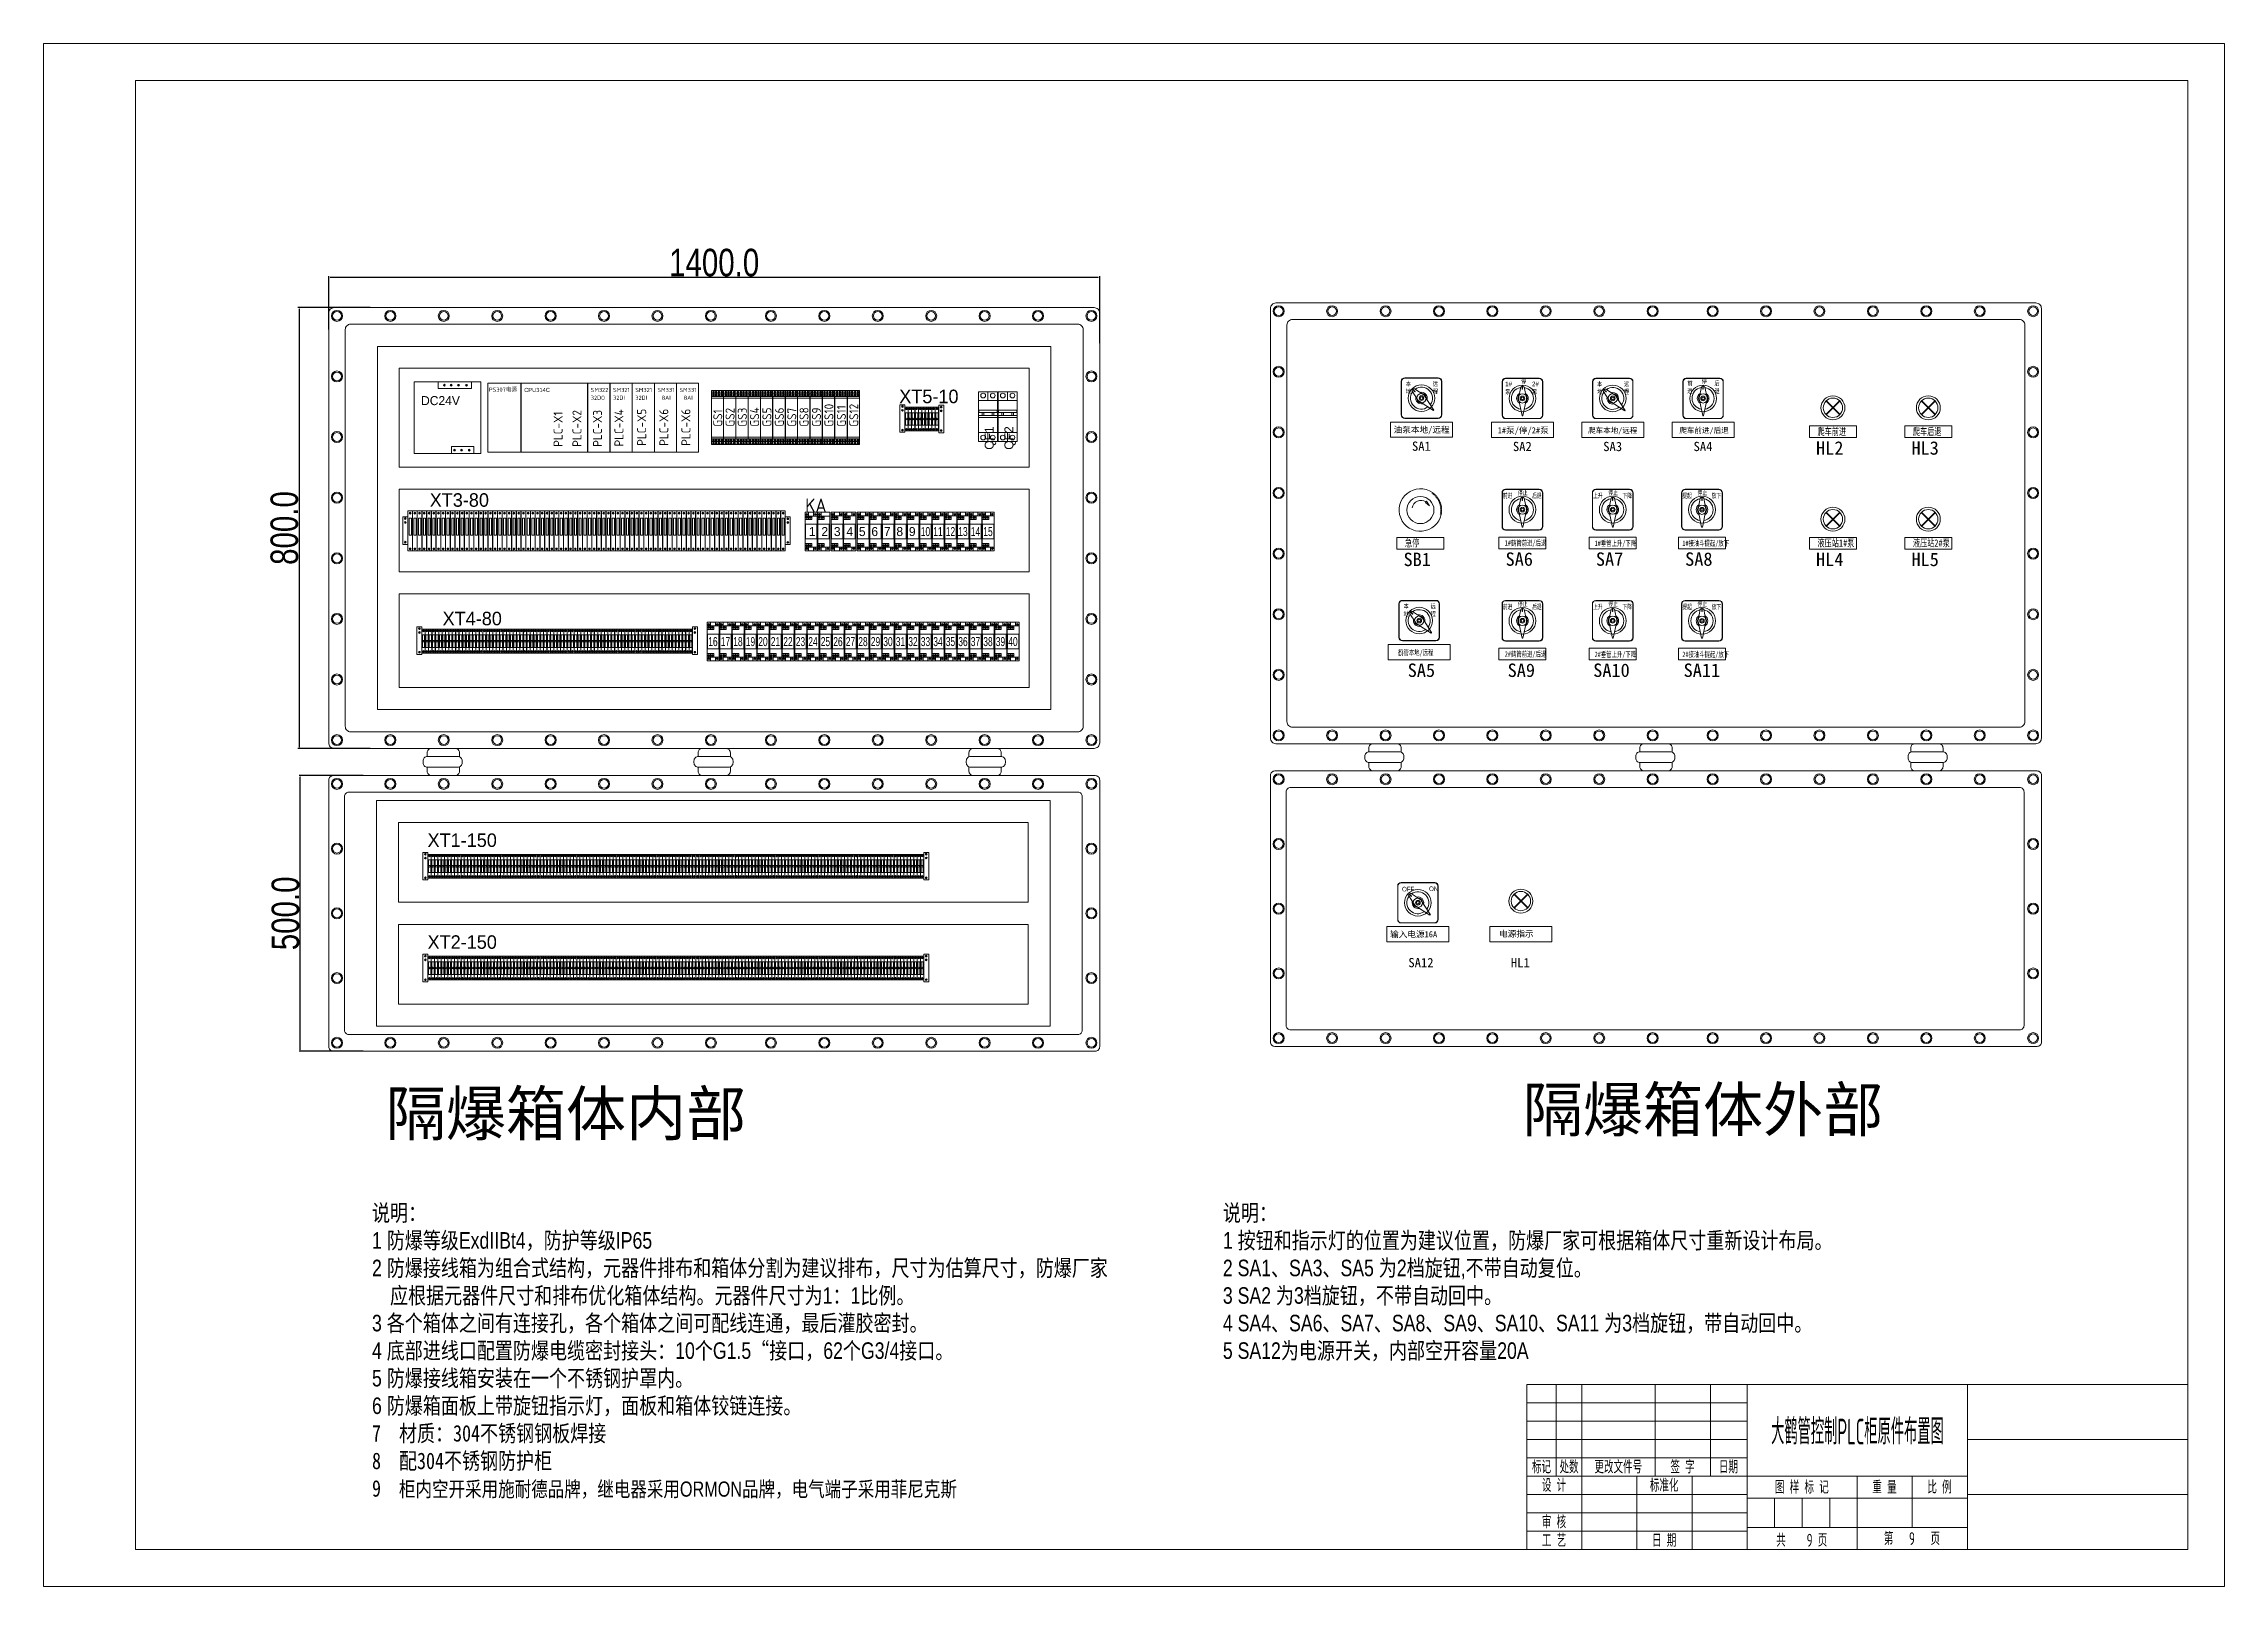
# Model space of a CAD drawing. Header units: millimetres. Extents: x 32721 to 103787, y 57624 to 127312.
# Drawn here: x 37450 to 41410, y 57624 to 60424 of the extents above; entities that cross this region are included whole.
import ezdxf
from ezdxf.enums import TextEntityAlignment as Align

# ---------------------------------------------------------------- set-up
doc = ezdxf.new("R2010")
doc.units = ezdxf.units.MM
doc.header["$LTSCALE"] = 10
doc.header["$PDSIZE"] = -5
doc.layers.get('0').update_dxf_attribs({"lineweight": 18})
doc.layers.get('Defpoints').update_dxf_attribs({"lineweight": 18})
for name, color, linetype, lineweight in [('1轮廓实线层', 7, 'Continuous', 18), ('2细线层', 4, 'Continuous', 18), ('6文字层', 3, 'Continuous', 18), ('图框层', 7, 'Continuous', 18), ('尺寸线层', 3, 'Continuous', 18)]:
    doc.layers.add(name, color=color, linetype=linetype, lineweight=lineweight)
doc.styles.add('FS', font='')
doc.styles.add('PC_TEXTSTYLE', font='SIMYOU.TTF', dxfattribs={"width": 0.8})
doc.styles.get("Standard").update_dxf_attribs({"font": 'isocp.shx', "width": 0.707, "bigfont": 'hztxt.shx'})
doc.styles.add('TH_GBDIM', font='SIMYOU.TTF', dxfattribs={"width": 0.8})
doc.styles.add('宋体', font='')
doc.styles.add('样式 1', font='SIMYOU.TTF', dxfattribs={"width": 0.75})
doc.styles.add('长仿宋', font='', dxfattribs={"width": 0.7})
doc.styles.get('FS').set_extended_font_data('宋体')
doc.styles.get('宋体').set_extended_font_data('宋体')
doc.styles.get('长仿宋').set_extended_font_data('宋体')
doc.dimstyles.new('TH_GBDIM', dxfattribs={"dimtxt": 3, "dimasz": 2.5, "dimexe": 2, "dimexo": 0, "dimgap": 1.5, "dimtad": 1, "dimdec": 1, "dimzin": 0, "dimdsep": 46, "dimtxsty": 'TH_GBDIM', "dimcen": 2.5, "dimdle": 5, "dimclrd": 4, "dimclre": 4, "dimclrt": 3, "dimadec": 0, "dimazin": 0, "dimtfac": 0.714286, "dimtdec": 1, "dimtmove": 0, "dimatfit": 3, "dimfxl": 1, "dimtolj": 1, "dimarcsym": 0})

msp = doc.modelspace()

# ---------------------------------------------------------------- texts
at = {"color": 3, "style": 'FS'}
for s, height, p in [('SA1', 16.792, (39934.24, 59685.03)), ('SA2', 16.792, (40117.56, 59684.5)), ('SA3', 16.792, (40281.58, 59684.5)), ('SA4', 16.792, (40445.61, 59684.5)), ('HL2', 24.354, (40668.09, 59677.99)), ('HL3', 24.354, (40841.29, 59677.99)), ('SB1', 24.355, (39918.96, 59475.75)), ('SA6', 24.355, (40104.26, 59476.33)), ('SA7', 24.355, (40268.28, 59476.33)), ('SA8', 24.355, (40430.33, 59476.33)), ('HL4', 24.354, (40668.09, 59475.75)), ('HL5', 24.354, (40841.29, 59475.75)), ('SA5', 24.355, (39926.54, 59274.61)), ('SA9', 24.355, (40108.04, 59274.55)), ('SA10', 24.355, (40263.44, 59274.61)), ('SA11', 24.355, (40427.59, 59274.61)), ('SA12', 16.792, (39927.76, 58747.76)), ('HL1', 16.792, (40113.94, 58747.76)), ('隔爆箱体内部', 80, (38070.67, 58442.27)), ('隔爆箱体外部', 80, (40135.46, 58449.35))]:
    msp.add_text(s, height=height, dxfattribs=at).set_placement(p)
at = {"style": 'PC_TEXTSTYLE', "width": 0.8}
for s, p in [('OFF', (39916.2, 58885.33)), ('ON', (39965.26, 58885.92))]:
    msp.add_text(s, height=8.4, dxfattribs=at).set_placement(p)
at = {"layer": '1轮廓实线层'}
for s, p in [('PS307电源', (38258.05, 59792.32)), ('SM322', (38443.03, 59791.76)), ('SM321', (38483.57, 59791.76)), ('SM321', (38523.94, 59791.76)), ('SM331', (38564.23, 59791.76)), ('SM331', (38604.23, 59791.76)), ('32DO', (38443.03, 59777.52)), ('32DI', (38483.57, 59777.52)), ('32DI', (38523.94, 59777.52)), ('8AI', (38571.78, 59777.52)), ('8AI', (38611.78, 59777.52))]:
    msp.add_text(s, height=7.489, dxfattribs=at).set_placement(p)
for s, height, style, p in [('CPU314C', 7.489, '样式 1', (38322.28, 59791.76)), ('油泵本地/远程', 11.2, '宋体', (39900.97, 59717.77)), ('1#泵/停/2#泵', 11.2, '宋体', (40089.91, 59716.58)), ('爬车本地/远程', 9.8, '宋体', (40254.03, 59717.24)), ('爬车前进/后退', 9.8, '宋体', (40419.78, 59717.24)), ('输入电源16A', 11.2, '宋体', (39894.49, 58801.86)), ('电源指示', 11.2, '宋体', (40092.41, 58802.88))]:
    msp.add_text(s, height=height, dxfattribs=dict(at, style=style)).set_placement(p)
at = {"layer": '1轮廓实线层', "style": '长仿宋', "width": 0.7}
for s, height, p in [('爬车前进', 13.219, (40670.75, 59713.33)), ('爬车后退', 13.219, (40843.95, 59713.33)), ('前进', 8.813, (40099.13, 59599.27)), ('停止', 8.813, (40126.83, 59604.62)), ('后退', 8.813, (40152.54, 59599.27)), ('上升', 8.813, (40263.15, 59599.27)), ('停止', 8.813, (40290.85, 59604.62)), ('下降', 8.813, (40316.56, 59599.27)), ('提起', 8.813, (40425.2, 59599.25)), ('停止', 8.813, (40452.9, 59604.6)), ('放下', 8.813, (40478.61, 59599.25)), ('急停', 13.219, (39921.62, 59511.09)), ('1#鹤管前进/后退', 9.915, (40102.76, 59512.86)), ('1#垂管上升/下降', 9.915, (40266.01, 59512.25)), ('1#接油斗提起/放下', 9.915, (40425.19, 59512.32)), ('液压站1#泵', 13.219, (40670.75, 59511.09)), ('液压站2#泵', 13.219, (40843.95, 59511.09)), ('前进', 8.813, (40099.13, 59397.55)), ('停止', 8.813, (40126.83, 59402.9)), ('后退', 8.813, (40152.54, 59397.55)), ('上升', 8.813, (40263.15, 59397.55)), ('停止', 8.813, (40290.85, 59402.9)), ('下降', 8.813, (40316.56, 59397.55)), ('提起', 8.813, (40425.2, 59397.53)), ('停止', 8.813, (40452.9, 59402.88)), ('放下', 8.813, (40478.61, 59397.53)), ('鹤管本地/远程', 9.915, (39909.24, 59313.87)), ('2#鹤管前进/后退', 9.915, (40102.76, 59311.14)), ('2#垂管上升/下降', 9.915, (40266.01, 59310.53)), ('2#接油斗提起/放下', 9.915, (40425.19, 59310.6))]:
    msp.add_text(s, height=height, dxfattribs=at).set_placement(p)
at = {"layer": '6文字层', "style": '样式 1'}
for s, height, p in [('XT5-10', 24.542, (39003.25, 59771.48)), ('DC24V', 16.361, (38134.91, 59767.92)), ('XT3-80', 24.542, (38150.59, 59583.44)), ('1', 16.36, (38839.15, 59530.29)), ('2', 16.36, (38861.85, 59530.29)), ('3', 16.36, (38884.55, 59530.29)), ('4', 16.36, (38907.25, 59530.29)), ('5', 16.36, (38929.95, 59530.29)), ('6', 16.36, (38952.65, 59530.29)), ('7', 16.36, (38975.35, 59530.29)), ('8', 16.36, (38998.05, 59530.29)), ('9', 16.36, (39020.75, 59530.29)), ('XT4-80', 24.542, (38174.05, 59368.34)), ('XT1-150', 24.542, (38146.69, 58966.01)), ('XT2-150', 24.542, (38146.69, 58781.13))]:
    msp.add_text(s, height=height, dxfattribs=at).set_placement(p)
at = {"layer": '6文字层'}
for s, p in [('PLC-X2', (38426.22, 59692.3)), ('PLC-X3', (38463.49, 59692.3)), ('PLC-X4', (38502.46, 59692.9)), ('PLC-X5', (38543.69, 59694.09)), ('PLC-X6', (38583.98, 59694.09)), ('PLC-X6', (38623.98, 59694.09)), ('GS1', (38681.93, 59728.79)), ('GS2', (38704.23, 59728.79)), ('GS3', (38726.53, 59728.79)), ('GS4', (38748.84, 59728.79)), ('GS5', (38771.14, 59728.79)), ('GS6', (38793.74, 59728.79)), ('GS7', (38816.35, 59728.79)), ('GS8', (38838.52, 59728.79)), ('GS9', (38861.13, 59728.79)), ('GS10', (38883.73, 59728.79)), ('GS11', (38906.34, 59728.79)), ('GS12', (38928.94, 59728.79)), ('PLC-X1', (38391.9, 59692.3))]:
    msp.add_text(s, height=16.361, rotation=90, dxfattribs=at).set_placement(p)
at = {"layer": '6文字层', "style": '样式 1'}
for s, p in [('QF1', (39174.81, 59686.98)), ('QF2', (39210.57, 59686.98))]:
    msp.add_text(s, height=16.361, rotation=90, dxfattribs=at).set_placement(p)
at = {"layer": '6文字层'}
msp.add_text('KA', height=25, dxfattribs=at).set_placement((38832.47, 59573.53))
at = {"layer": '6文字层', "style": '样式 1', "width": 0.7}
for s, p in [('10', (39042.35, 59530.29)), ('11', (39065.05, 59530.29)), ('121', (39087.75, 59530.29)), ('13', (39110.45, 59530.29)), ('14', (39133.15, 59530.29)), ('15', (39155.85, 59530.29)), ('16', (38656.44, 59330.6)), ('17', (38679.14, 59330.6)), ('18', (38701.84, 59330.6)), ('19', (38724.54, 59330.6)), ('20', (38747.24, 59330.6)), ('21', (38769.94, 59330.6)), ('22', (38792.64, 59330.6)), ('23', (38815.34, 59330.6)), ('24', (38838.04, 59330.6)), ('25', (38860.74, 59330.6)), ('26', (38883.44, 59330.6)), ('27', (38906.14, 59330.6)), ('28', (38928.84, 59330.6)), ('29', (38951.54, 59330.6)), ('30', (38974.24, 59330.6)), ('31', (38996.94, 59330.6)), ('32', (39019.64, 59330.6)), ('33', (39042.34, 59330.6)), ('34', (39065.04, 59330.6)), ('35', (39087.74, 59330.6)), ('36', (39110.44, 59330.6)), ('37', (39133.14, 59330.6)), ('38', (39155.84, 59330.6)), ('39', (39178.54, 59330.6)), ('40', (39201.24, 59330.6))]:
    msp.add_text(s, height=16.361, dxfattribs=at).set_placement(p)
at = {"layer": '6文字层', "width": 0.707}
for s, p in [('标记', (40169.53, 57840.69)), ('处数', (40219.53, 57840.69))]:
    msp.add_text(s, height=23.333, dxfattribs=at).set_placement(p, align=Align.MIDDLE_CENTER)
at = {"layer": '6文字层', "char_height": 23.333, "attachment_point": 5}
for s, insert, width in [(' 设 计 ', (40187.56, 57807.39), 81.305), (' 更改文件号 ', (40304.23, 57840.69), 139.6325), (' 标准化 ', (40387.56, 57807.39), 90.9673), (' 签 字 ', (40420.89, 57840.69), 81.305), (' 日期 ', (40504.23, 57840.69), 65.3975), (' 图 样 标 记 ', (40637.56, 57804.02), 163.4348), (' 重 量 ', (40787.56, 57804.02), 81.305), (' 比 例 ', (40887.56, 57804.02), 81.305), (' 审 核 ', (40187.56, 57740.69), 81.305), (' 工 艺 ', (40187.56, 57707.35), 81.305), (' 日 期 ', (40387.56, 57707.35), 81.305), ('共    9 页', (40642.18, 57707.71), 169.297), ('第   9   页', (40842.18, 57710.69), 169.0908)]:
    msp.add_mtext(s, dxfattribs=dict(at, insert=insert, width=width))
at = {"layer": '6文字层', "width": 0.515562}
msp.add_attdef('大鹤管控制PLC柜原件布置图', (40586.45, 57881.59), '', height=46.67, dxfattribs=at)
at = {"layer": '尺寸线层', "char_height": 30, "width": 1428.9872, "attachment_point": 1, "style": 'PC_TEXTSTYLE'}
for s, insert in [('{\\fSimSun|b0|i0|c134|p49;说明：\\P}1 {\\fSimSun|b0|i0|c134|p49;防爆等级}ExdIIBt4{\\fSimSun|b0|i0|c134|p49;，防护等级}IP65\\P2 {\\fSimSun|b0|i0|c134|p49;防爆接线箱为组合式结构，元器件排布和箱体分割为建议排布，尺寸为估算尺寸，防爆厂家\\P  应根据元器件尺寸和排布优化箱体结构。元器件尺寸为}1{\\fSimSun|b0|i0|c134|p49;：}1{\\fSimSun|b0|i0|c134|p49;比例。\\P}3 {\\fSimSun|b0|i0|c134|p49;各个箱体之间有连接孔，各个箱体之间可配线连通，最后灌胶密封。\\P}4 {\\fSimSun|b0|i0|c134|p49;底部进线口配置防爆电缆密封接头：}10{\\fSimSun|b0|i0|c134|p49;个}G1.5{\\fSimSun|b0|i0|c134|p49;“接口，}62{\\fSimSun|b0|i0|c134|p49;个}G3/4{\\fSimSun|b0|i0|c134|p49;接口。\\P}5 {\\fSimSun|b0|i0|c134|p49;防爆接线箱安装在一个不锈钢护罩内。\\P}6 {\\fSimSun|b0|i0|c134|p49;防爆箱面板上带旋钮指示灯，面板和箱体铰链连接。\\P7  材质：304不锈钢钢板焊接\\P8  配304不锈钢防护柜\\P9  \\H0.9167x;\\C3;柜内空开采用施耐德品牌，继电器采用\\fyouyuan|b0|i0|c134|p49;ORMON\\fSimSun|b0|i0|c134|p49;品牌，电气端子采用菲尼克斯}', (38045.86, 58316.94)), ('说明：\\P1 按钮和指示灯的位置为建议位置，防爆厂家可根据箱体尺寸重新设计布局。\\P2 SA1、SA3、SA5 为2档旋钮,不带自动复位。\\P3 SA2 为3档旋钮，不带自动回中。\\P4 SA4、SA6、SA7、SA8、SA9、SA10、SA11 为3档旋钮，带自动回中。\\P5 SA12为电源开关，内部空开容量20A', (39590.92, 58316.94))]:
    msp.add_mtext(s, dxfattribs=dict(at, insert=insert))

# ---------------------------------------------------------------- blocks, each defined once
blk = doc.blocks.new('*D7')
at = {"layer": '1轮廓实线层', "color": 4, "linetype": 'Continuous', "lineweight": -2, "transparency": 16777216}
for p, q in [((37967.2, 59904.9), (37967.2, 60001.9)), ((37969.7, 59999.9), (39364.7, 59999.9)), ((39367.2, 59880.3), (39367.2, 60001.9))]:
    blk.add_line(p, q, dxfattribs=at)
at = {"layer": '1轮廓实线层', "color": 4, "transparency": 16777216}
for points in [[(37969.7, 60000.3), (37969.7, 59999.5), (37967.2, 59999.9)], [(39364.7, 60000.3), (39364.7, 59999.5), (39367.2, 59999.9)]]:
    blk.add_solid(points, dxfattribs=at)
at = {"layer": 'Defpoints', "color": 0, "transparency": 16777216}
for p in [(39367.2, 59999.9), (37967.2, 59904.9), (39367.2, 59880.3)]:
    blk.add_point(p, dxfattribs=at)
at = {"layer": '1轮廓实线层', "color": 3, "transparency": 16777216, "insert": (38667.2, 60026.4), "char_height": 50, "width": 322.667, "attachment_point": 5, "style": 'TH_GBDIM'}
blk.add_mtext('\\A1;1400.0', dxfattribs=at)
blk = doc.blocks.new('*D8')
at = {"layer": '1轮廓实线层', "color": 4, "linetype": 'Continuous', "lineweight": -2, "transparency": 16777216}
for p, q in [((38042.6, 59944.9), (37911.4, 59944.9)), ((37913.4, 59942.4), (37913.4, 59147.4)), ((38042.6, 59144.9), (37911.4, 59144.9))]:
    blk.add_line(p, q, dxfattribs=at)
at = {"layer": '1轮廓实线层', "color": 4, "transparency": 16777216}
for points in [[(37913, 59942.4), (37913.8, 59942.4), (37913.4, 59944.9)], [(37913, 59147.4), (37913.8, 59147.4), (37913.4, 59144.9)]]:
    blk.add_solid(points, dxfattribs=at)
at = {"layer": 'Defpoints', "color": 0, "transparency": 16777216}
for p in [(38042.6, 59944.9), (37913.4, 59144.9), (38042.6, 59144.9)]:
    blk.add_point(p, dxfattribs=at)
at = {"layer": '1轮廓实线层', "color": 3, "transparency": 16777216, "insert": (37886.9, 59544.9), "char_height": 50, "width": 273.778, "attachment_point": 5, "rotation": 90, "style": 'TH_GBDIM'}
blk.add_mtext('\\A1;800.0', dxfattribs=at)
blk = doc.blocks.new('*D9')
at = {"layer": '1轮廓实线层', "color": 4, "linetype": 'Continuous', "lineweight": -2, "transparency": 16777216}
for p, q in [((38029.5, 59095.5), (37913.4, 59095.5)), ((37915.4, 58598), (37915.4, 59093)), ((38029.5, 58595.5), (37913.4, 58595.5))]:
    blk.add_line(p, q, dxfattribs=at)
at = {"layer": '1轮廓实线层', "color": 4, "transparency": 16777216}
for points in [[(37915, 59093), (37915.9, 59093), (37915.4, 59095.5)], [(37915, 58598), (37915.9, 58598), (37915.4, 58595.5)]]:
    blk.add_solid(points, dxfattribs=at)
at = {"layer": 'Defpoints', "color": 0, "transparency": 16777216}
for p in [(37915.4, 59095.5), (38029.5, 59095.5), (38029.5, 58595.5)]:
    blk.add_point(p, dxfattribs=at)
at = {"layer": '1轮廓实线层', "color": 3, "transparency": 16777216, "insert": (37888.9, 58845.5), "char_height": 50, "width": 272, "attachment_point": 5, "rotation": 90, "style": 'TH_GBDIM'}
blk.add_mtext('\\A1;500.0', dxfattribs=at)
blk = doc.blocks.new('本地远程')
for p, q in [((-35, 29), (-35, -29)), ((-34.5, -29), (-34.5, 29)), ((29, 35), (-29, 35)), ((-29, 34.5), (29, 34.5)), ((-5.5, -4.1), (-16, 11.8)), ((-14.1, 15.6), (-15.6, 14.1)), ((-15, 14.7), (-11.5, 11.1)), ((-14.7, 15), (-11.1, 11.5)), ((-11.8, 16), (4.1, 5.5)), ((21.5, -20.7), (5.5, 4.1)), ((34.5, 29), (34.5, -29)), ((35, -29), (35, 29)), ((29, -34.5), (-29, -34.5)), ((-29, -35), (29, -35)), ((-4.1, -5.5), (20.7, -21.5)), ((20.9, -21.5), (21.5, -20.9))]:
    blk.add_line(p, q)
for radius in [23, 8, 4, 2.25]:
    blk.add_circle((0, 0), radius)
for centre, radius, start, end in [((-29, 29), 6, 90, 180), ((-29, 29), 5.5, 90, 180), ((0, 0), 19, 144.8684, 305.9981), ((-14.2, 12.7), 2, 135, 206.5651), ((-12.7, 14.2), 2, 63.4349, 135), ((-11.3, 11.3), 0.25, 225, 45), ((0, 0), 19, 324.0019, 125.1316), ((0, 0), 10, 166.6435, 283.8145), ((0, 0), 10, 346.1855, 103.3565), ((1.3, 1.3), 5, 32.9777, 56.6397), ((29, 29), 6, 0, 90), ((29, 29), 5.5, 360, 90), ((-29, -29), 6, 180, 270), ((-29, -29), 5.5, 180, 270), ((-1.3, -1.3), 5, 213.3603, 237.0223), ((20.8, -21.3), 0.2, 237.1169, 315), ((21.3, -20.8), 0.2, 315, 32.8831), ((29, -29), 5.5, 270, 360), ((29, -29), 6, 270, 360)]:
    blk.add_arc(centre, radius, start, end)
at = {"char_height": 8, "attachment_point": 1, "style": 'PC_TEXTSTYLE'}
for s, insert, width in [('本地', (-27.1, 28.9), 14.149), ('远程', (19.6, 28.9), 15.64)]:
    blk.add_mtext(s, dxfattribs=dict(at, insert=insert, width=width))
blk = doc.blocks.new('液压泵旋钮')
for p, q in [((-35, 29), (-35, -29)), ((-34.5, -29), (-34.5, 29)), ((29, 35), (-29, 35)), ((-29, 34.5), (29, 34.5)), ((-6.8, 1), (-3, 19.6)), ((1.1, 21), (-1.1, 21)), ((-0.3, 21), (-0.3, 15.9)), ((0.2, 21), (0.2, 15.9)), ((3, 19.6), (6.8, 1)), ((34.5, 29), (34.5, -29)), ((35, -29), (35, 29)), ((29, -34.5), (-29, -34.5)), ((-29, -35), (29, -35)), ((-6.8, -1), (-0.6, -29.8)), ((-0.4, -30), (0.4, -30)), ((0.6, -29.8), (6.8, -1))]:
    blk.add_line(p, q)
for radius in [23, 8, 4, 2.25]:
    blk.add_circle((0, 0), radius)
for centre, radius, start, end in [((-29, 29), 6, 90, 180), ((-29, 29), 5.5, 90, 180), ((0, 0), 19, 99.8684, 260.9981), ((0, 0), 10, 121.6435, 238.8145), ((-1.9, 0), 5, 168.3603, 192.0223), ((-1.1, 19), 2, 90, 161.5651), ((0, 15.9), 0.25, 180, 0), ((1.1, 19), 2, 18.4349, 90), ((0, 0), 19, 279.0019, 80.1316), ((0, 0), 10, 301.1855, 58.3565), ((1.9, 0), 5, 347.9777, 11.6397), ((29, 29), 6, 0, 90), ((29, 29), 5.5, 360, 90), ((-29, -29), 6, 180, 270), ((-29, -29), 5.5, 180, 270), ((-0.4, -29.8), 0.2, 192.1169, 270), ((0.4, -29.8), 0.2, 270, 347.8831), ((29, -29), 5.5, 270, 360), ((29, -29), 6, 270, 360)]:
    blk.add_arc(centre, radius, start, end)
at = {"char_height": 8, "attachment_point": 1, "style": 'PC_TEXTSTYLE'}
for s, insert, width in [('1#泵', (-29.8, 28.9), 14.149), ('停', (-2.4, 33.6), 11), ('2#泵', (16.6, 28.9), 15.64)]:
    blk.add_mtext(s, dxfattribs=dict(at, insert=insert, width=width))
blk = doc.blocks.new('爬车旋钮')
for p, q in [((-35, 29), (-35, -29)), ((-34.5, -29), (-34.5, 29)), ((29, 35), (-29, 35)), ((-29, 34.5), (29, 34.5)), ((-6.8, 1), (-3, 19.6)), ((1.1, 21), (-1.1, 21)), ((-0.3, 21), (-0.3, 15.9)), ((0.2, 21), (0.2, 15.9)), ((3, 19.6), (6.8, 1)), ((34.5, 29), (34.5, -29)), ((35, -29), (35, 29)), ((29, -34.5), (-29, -34.5)), ((-29, -35), (29, -35)), ((-6.8, -1), (-0.6, -29.8)), ((-0.4, -30), (0.4, -30)), ((0.6, -29.8), (6.8, -1))]:
    blk.add_line(p, q)
for radius in [23, 8, 4, 2.25]:
    blk.add_circle((0, 0), radius)
for centre, radius, start, end in [((-29, 29), 6, 90, 180), ((-29, 29), 5.5, 90, 180), ((0, 0), 19, 99.8684, 260.9981), ((0, 0), 10, 121.6435, 238.8145), ((-1.9, 0), 5, 168.3603, 192.0223), ((-1.1, 19), 2, 90, 161.5651), ((0, 15.9), 0.25, 180, 0), ((1.1, 19), 2, 18.4349, 90), ((0, 0), 19, 279.0019, 80.1316), ((0, 0), 10, 301.1855, 58.3565), ((1.9, 0), 5, 347.9777, 11.6397), ((29, 29), 6, 0, 90), ((29, 29), 5.5, 360, 90), ((-29, -29), 6, 180, 270), ((-29, -29), 5.5, 180, 270), ((-0.4, -29.8), 0.2, 192.1169, 270), ((0.4, -29.8), 0.2, 270, 347.8831), ((29, -29), 5.5, 270, 360), ((29, -29), 6, 270, 360)]:
    blk.add_arc(centre, radius, start, end)
at = {"char_height": 8, "width": 11, "attachment_point": 1, "style": 'PC_TEXTSTYLE'}
for s, insert in [('前进', (-27.3, 30.2)), ('停', (-2.4, 33.6)), ('后退', (19.8, 30.2))]:
    blk.add_mtext(s, dxfattribs=dict(at, insert=insert))
blk = doc.blocks.new('急停')
for p, q in [((4.2, 5.9), (3.7, 5.4)), ((3.7, 5.4), (7, 2.9)), ((4.6, 6.5), (4.2, 5.9)), ((7, 2.9), (4.6, 6.5)), ((9.5, 13.8), (9.3, 12.9)), ((9.3, 12.9), (10.2, 13.3)), ((10.4, 13.1), (10.2, 12.2)), ((10.2, 12.2), (11, 12.6)), ((11.2, 12.4), (10.9, 11.6)), ((10.9, 11.6), (11.8, 11.9)), ((12, 11.7), (11.7, 10.8)), ((11.7, 10.8), (12.6, 11.1)), ((12.8, 10.9), (12.4, 10)), ((12.4, 10), (13.3, 10.2)), ((13.5, 10), (13, 9.2)), ((13, 9.2), (14, 9.3)), ((14.1, 9.1), (13.6, 8.3)), ((13.6, 8.3), (14.6, 8.4)), ((14.7, 8.2), (14.2, 7.5)), ((14.2, 7.5), (15.1, 7.5)), ((15.2, 7.2), (14.6, 6.5)), ((14.6, 6.5), (15.6, 6.5)), ((15.7, 6.2), (15.1, 5.6)), ((15.1, 5.6), (16, 5.5)), ((16.1, 5.2), (15.4, 4.6)), ((15.4, 4.6), (16.3, 4.4)), ((16.4, 4.1), (15.7, 3.6)), ((15.7, 3.6), (16.6, 3.4)), ((16.7, 3.1), (16, 2.6)), ((16, 2.6), (16.8, 2.3)), ((16.9, 2), (16.1, 1.5)), ((16.1, 1.5), (17, 1.2)), ((17, 0.9), (16.2, 0.5)), ((16.2, 0.5), (17.1, 0.1)), ((16.9, -3.5), (16, -3.7)), ((16, -3.7), (16.7, -4.3)), ((17, -2.4), (16.1, -2.7)), ((16.1, -2.7), (16.9, -3.2)), ((17.1, -1.3), (16.2, -1.6)), ((16.2, -1.6), (17, -2.1)), ((17.1, -0.2), (16.3, -0.6)), ((16.3, -0.6), (17.1, -1))]:
    blk.add_line(p, q)
blk.add_circle((-0.4, -0.7), 11.2)
for centre, radius, start, end in [((-0.4, -0.7), 17.5, 55.5124, 348.0594), ((0, 0), 7.26, 55.0086, 172.0809), ((-0.4, -0.7), 17.5, 51.9124, 52.8594), ((-0.4, -0.7), 17.5, 48.3124, 49.2594), ((-0.4, -0.7), 17.5, 44.7124, 45.6594), ((-0.4, -0.7), 17.5, 41.1124, 42.0594), ((-0.4, -0.7), 17.5, 37.5124, 38.4594), ((-0.4, -0.7), 17.5, 33.9124, 34.8594), ((-0.4, -0.7), 17.5, 30.3124, 31.2594), ((-0.4, -0.7), 17.5, 26.7124, 27.6594), ((-0.4, -0.7), 17.5, 23.1124, 24.0594), ((-0.4, -0.7), 17.5, 19.5124, 20.4594), ((-0.4, -0.7), 17.5, 15.9124, 16.8594), ((-0.4, -0.7), 17.5, 12.3124, 13.2594), ((-0.4, -0.7), 17.5, 8.7124, 9.6594), ((-0.4, -0.7), 17.5, 5.1124, 6.0594), ((-0.4, -0.7), 17.5, 1.5124, 2.4594), ((-0.4, -0.7), 17.5, 350.7124, 351.6594), ((-0.4, -0.7), 17.5, 354.3124, 355.2594), ((-0.4, -0.7), 17.5, 357.9124, 358.8594)]:
    blk.add_arc(centre, radius, start, end)

# ---------------------------------------------------------------- dimensions: what is measured, and where the dimension line sits
at = {"layer": '1轮廓实线层', "color": 4}
dim = msp.add_linear_dim(base=(39367.23, 59999.91), p1=(37967.23, 59904.95), p2=(39367.23, 59880.34), dimstyle='TH_GBDIM', override={"dimtxt": 50, "dimsah": 1, "dimtzin": 8, "dimarcsym": 1}, dxfattribs=at)
dim.commit()
dim.dimension.update_dxf_attribs({"geometry": '*D7', "text_midpoint": (38667.23, 60026.41)})
at = {"layer": '1轮廓实线层'}
for base, p1, p2, picture, middle in [((37913.37, 59144.95), (38042.64, 59944.95), (38042.64, 59144.95), '*D8', (37886.87, 59544.95)), ((37915.45, 59095.53), (38029.45, 58595.53), (38029.45, 59095.53), '*D9', (37888.95, 58845.53))]:
    dim = msp.add_linear_dim(base=base, p1=p1, p2=p2, angle=90, dimstyle='TH_GBDIM', override={"dimtxt": 50, "dimsah": 1, "dimtzin": 8, "dimarcsym": 1}, dxfattribs=at)
    dim.commit()
    dim.dimension.update_dxf_attribs({"geometry": picture, "text_midpoint": middle})

# ---------------------------------------------------------------- linework, layer by layer
at = {"lineweight": 40}
for p, q in [((40686.29, 59775.5), (40711.12, 59750.68)), ((40686.29, 59750.68), (40711.12, 59775.5)), ((40859.49, 59775.5), (40884.32, 59750.68)), ((40859.49, 59750.68), (40884.32, 59775.5)), ((40686.29, 59573.26), (40711.12, 59548.44)), ((40686.29, 59548.44), (40711.12, 59573.26)), ((40859.49, 59573.26), (40884.32, 59548.44)), ((40859.49, 59548.44), (40884.32, 59573.26)), ((40119.67, 58880.18), (40144.5, 58855.35)), ((40119.67, 58855.35), (40144.5, 58880.18))]:
    msp.add_line(p, q, dxfattribs=at)
for p, q in [((40097.86, 59608.87), (40097.86, 59547.53)), ((40098.39, 59547.53), (40098.39, 59608.87)), ((40165.54, 59615.22), (40104.2, 59615.22)), ((40104.2, 59614.69), (40165.54, 59614.69)), ((40127.69, 59579.29), (40131.74, 59598.96)), ((40135.99, 59600.41), (40133.75, 59600.41)), ((40134.61, 59600.41), (40134.61, 59595.07)), ((40135.14, 59600.41), (40135.14, 59595.07)), ((40138, 59598.96), (40142.05, 59579.29)), ((40171.36, 59608.87), (40171.36, 59547.53)), ((40171.89, 59547.53), (40171.89, 59608.87)), ((40261.88, 59608.87), (40261.88, 59547.53)), ((40262.41, 59547.53), (40262.41, 59608.87)), ((40329.56, 59615.22), (40268.23, 59615.22)), ((40268.23, 59614.69), (40329.56, 59614.69)), ((40291.72, 59579.29), (40295.77, 59598.96)), ((40300.01, 59600.41), (40297.78, 59600.41)), ((40298.63, 59600.41), (40298.63, 59595.07)), ((40299.16, 59600.41), (40299.16, 59595.07)), ((40302.02, 59598.96), (40306.07, 59579.29)), ((40335.38, 59608.87), (40335.38, 59547.53)), ((40335.91, 59547.53), (40335.91, 59608.87)), ((40423.93, 59608.85), (40423.93, 59547.51)), ((40424.46, 59547.51), (40424.46, 59608.85)), ((40491.61, 59615.2), (40430.27, 59615.2)), ((40430.27, 59614.67), (40491.61, 59614.67)), ((40453.76, 59579.27), (40457.82, 59598.95)), ((40462.06, 59600.39), (40459.82, 59600.39)), ((40460.68, 59600.39), (40460.68, 59595.05)), ((40461.21, 59600.39), (40461.21, 59595.05)), ((40464.07, 59598.95), (40468.12, 59579.27)), ((40497.43, 59608.85), (40497.43, 59547.51)), ((40497.96, 59547.51), (40497.96, 59608.85)), ((40127.7, 59577.12), (40134.24, 59546.67)), ((40135.51, 59546.67), (40142.04, 59577.12)), ((40291.72, 59577.12), (40298.26, 59546.67)), ((40299.53, 59546.67), (40306.07, 59577.12)), ((40453.77, 59577.1), (40460.31, 59546.65)), ((40461.58, 59546.65), (40468.11, 59577.1)), ((40165.54, 59541.72), (40104.2, 59541.72)), ((40104.2, 59541.19), (40165.54, 59541.19)), ((40134.44, 59546.5), (40135.3, 59546.5)), ((40329.56, 59541.72), (40268.23, 59541.72)), ((40268.23, 59541.19), (40329.56, 59541.19)), ((40298.47, 59546.5), (40299.32, 59546.5)), ((40491.61, 59541.7), (40430.27, 59541.7)), ((40430.27, 59541.17), (40491.61, 59541.17)), ((40460.51, 59546.48), (40461.37, 59546.48)), ((40097.86, 59407.15), (40097.86, 59345.81)), ((40098.39, 59345.81), (40098.39, 59407.15)), ((40165.54, 59413.5), (40104.2, 59413.5)), ((40104.2, 59412.97), (40165.54, 59412.97)), ((40171.36, 59407.15), (40171.36, 59345.81)), ((40171.89, 59345.81), (40171.89, 59407.15)), ((40261.88, 59407.15), (40261.88, 59345.81)), ((40262.41, 59345.81), (40262.41, 59407.15)), ((40329.56, 59413.5), (40268.23, 59413.5)), ((40268.23, 59412.97), (40329.56, 59412.97)), ((40335.38, 59407.15), (40335.38, 59345.81)), ((40335.91, 59345.81), (40335.91, 59407.15)), ((40423.93, 59407.13), (40423.93, 59345.79)), ((40424.46, 59345.79), (40424.46, 59407.13)), ((40491.61, 59413.48), (40430.27, 59413.48)), ((40430.27, 59412.95), (40491.61, 59412.95)), ((40497.43, 59407.13), (40497.43, 59345.79)), ((40497.96, 59345.79), (40497.96, 59407.13)), ((40127.69, 59377.57), (40131.74, 59397.24)), ((40127.7, 59375.4), (40134.24, 59344.95)), ((40135.99, 59398.69), (40133.75, 59398.69)), ((40134.61, 59398.69), (40134.61, 59393.35)), ((40135.14, 59398.69), (40135.14, 59393.35)), ((40135.51, 59344.95), (40142.04, 59375.4)), ((40138, 59397.24), (40142.05, 59377.57)), ((40291.72, 59377.57), (40295.77, 59397.24)), ((40291.72, 59375.4), (40298.26, 59344.95)), ((40300.01, 59398.69), (40297.78, 59398.69)), ((40298.63, 59398.69), (40298.63, 59393.35)), ((40299.16, 59398.69), (40299.16, 59393.35)), ((40299.53, 59344.95), (40306.07, 59375.4)), ((40302.02, 59397.24), (40306.07, 59377.57)), ((40453.76, 59377.55), (40457.82, 59397.23)), ((40453.77, 59375.38), (40460.31, 59344.93)), ((40462.06, 59398.67), (40459.82, 59398.67)), ((40460.68, 59398.67), (40460.68, 59393.33)), ((40461.21, 59398.67), (40461.21, 59393.33)), ((40461.58, 59344.93), (40468.11, 59375.38)), ((40464.07, 59397.23), (40468.12, 59377.55)), ((40165.54, 59340), (40104.2, 59340)), ((40104.2, 59339.47), (40165.54, 59339.47)), ((40134.44, 59344.78), (40135.3, 59344.78)), ((40329.56, 59340), (40268.23, 59340)), ((40268.23, 59339.47), (40329.56, 59339.47)), ((40298.47, 59344.78), (40299.32, 59344.78)), ((40491.61, 59339.98), (40430.27, 59339.98)), ((40430.27, 59339.45), (40491.61, 59339.45)), ((40460.51, 59344.76), (40461.37, 59344.76)), ((39908.32, 58895.24), (39908.32, 58834.34)), ((39908.84, 58834.34), (39908.84, 58895.24)), ((39975.52, 58901.54), (39914.62, 58901.54)), ((39914.62, 58901.01), (39975.52, 58901.01)), ((39981.29, 58895.24), (39981.29, 58834.34)), ((39981.82, 58834.34), (39981.82, 58895.24)), ((39939.27, 58860.51), (39928.3, 58877.17)), ((39930.26, 58881.17), (39928.69, 58879.59)), ((39929.29, 58880.2), (39933.04, 58876.44)), ((39929.66, 58880.57), (39933.41, 58876.82)), ((39932.69, 58881.56), (39949.35, 58870.59)), ((39940.8, 58858.99), (39966.76, 58842.2)), ((39967.65, 58843.1), (39950.87, 58869.06)), ((39975.52, 58828.56), (39914.62, 58828.56)), ((39914.62, 58828.04), (39975.52, 58828.04)), ((39967.03, 58842.23), (39967.63, 58842.83))]:
    msp.add_line(p, q)
for centre, radius in [((40134.87, 59578.2), 24.32), ((40298.89, 59578.2), 24.32), ((40460.94, 59578.18), 24.32), ((40134.87, 59578.2), 8.46), ((40134.87, 59578.2), 4.23), ((40134.87, 59578.2), 2.38), ((40298.89, 59578.2), 8.46), ((40298.89, 59578.2), 4.23), ((40298.89, 59578.2), 2.38), ((40460.94, 59578.18), 8.46), ((40460.94, 59578.18), 4.23), ((40460.94, 59578.18), 2.38), ((40134.87, 59376.48), 24.32), ((40298.89, 59376.48), 24.32), ((40460.94, 59376.46), 24.32), ((40134.87, 59376.48), 8.46), ((40134.87, 59376.48), 4.23), ((40134.87, 59376.48), 2.38), ((40298.89, 59376.48), 8.46), ((40298.89, 59376.48), 4.23), ((40298.89, 59376.48), 2.38), ((40460.94, 59376.46), 8.46), ((40460.94, 59376.46), 4.23), ((40460.94, 59376.46), 2.38), ((39945.07, 58864.79), 24.15), ((39945.07, 58864.79), 8.4), ((39945.07, 58864.79), 4.2), ((39945.07, 58864.79), 2.36)]:
    msp.add_circle(centre, radius)
for centre, radius, start, end in [((40104.2, 59608.87), 6.35, 90, 180), ((40104.2, 59608.87), 5.82, 90, 180), ((40133.75, 59598.3), 2.12, 90, 161.56505), ((40135.99, 59598.3), 2.12, 18.43495, 90), ((40165.54, 59608.87), 6.35, 0, 90), ((40165.54, 59608.87), 5.82, 0, 90), ((40268.23, 59608.87), 6.35, 90, 180), ((40268.23, 59608.87), 5.82, 90, 180), ((40297.78, 59598.3), 2.12, 90, 161.56505), ((40300.01, 59598.3), 2.12, 18.43495, 90), ((40329.56, 59608.87), 6.35, 0, 90), ((40329.56, 59608.87), 5.82, 0, 90), ((40430.27, 59608.85), 6.35, 90, 180), ((40430.27, 59608.85), 5.82, 90, 180), ((40459.82, 59598.28), 2.12, 90, 161.56505), ((40462.06, 59598.28), 2.12, 18.43495, 90), ((40491.61, 59608.85), 6.35, 0, 90), ((40491.61, 59608.85), 5.82, 0, 90), ((40134.87, 59578.2), 20.09, 99.86844, 260.99807), ((40134.87, 59578.2), 10.58, 121.64347, 238.81453), ((40132.87, 59578.22), 5.29, 168.36027, 192.02235), ((40134.87, 59595.07), 0.264, 180, 360), ((40134.87, 59578.2), 20.09, 279.00193, 80.13156), ((40134.87, 59578.2), 10.58, 301.18547, 58.35653), ((40136.87, 59578.22), 5.29, 347.97765, 11.63973), ((40298.89, 59578.2), 20.09, 99.86844, 260.99807), ((40298.89, 59578.2), 10.58, 121.64347, 238.81453), ((40296.89, 59578.22), 5.29, 168.36027, 192.02235), ((40298.89, 59595.07), 0.264, 180, 360), ((40298.89, 59578.2), 20.09, 279.00193, 80.13156), ((40298.89, 59578.2), 10.58, 301.18547, 58.35653), ((40300.9, 59578.22), 5.29, 347.97765, 11.63973), ((40460.94, 59578.18), 20.09, 99.86844, 260.99807), ((40460.94, 59578.18), 10.58, 121.64347, 238.81453), ((40458.94, 59578.2), 5.29, 168.36027, 192.02235), ((40460.94, 59595.05), 0.264, 180, 360), ((40460.94, 59578.18), 20.09, 279.00193, 80.13156), ((40460.94, 59578.18), 10.58, 301.18547, 58.35653), ((40462.94, 59578.2), 5.29, 347.97765, 11.63973), ((40104.2, 59547.53), 6.35, 180, 270), ((40104.2, 59547.53), 5.82, 180, 270), ((40134.44, 59546.71), 0.212, 192.11694, 270), ((40135.3, 59546.71), 0.212, 270, 347.88306), ((40165.54, 59547.53), 5.82, 270, 0), ((40165.54, 59547.53), 6.35, 270, 0), ((40268.23, 59547.53), 6.35, 180, 270), ((40268.23, 59547.53), 5.82, 180, 270), ((40298.47, 59546.71), 0.212, 192.11694, 270), ((40299.32, 59546.71), 0.212, 270, 347.88306), ((40329.56, 59547.53), 5.82, 270, 0), ((40329.56, 59547.53), 6.35, 270, 0), ((40430.27, 59547.51), 6.35, 180, 270), ((40430.27, 59547.51), 5.82, 180, 270), ((40460.51, 59546.69), 0.212, 192.11694, 270), ((40461.37, 59546.69), 0.212, 270, 347.88306), ((40491.61, 59547.51), 5.82, 270, 0), ((40491.61, 59547.51), 6.35, 270, 0), ((40104.2, 59407.15), 6.35, 90, 180), ((40104.2, 59407.15), 5.82, 90, 180), ((40165.54, 59407.15), 6.35, 0, 90), ((40165.54, 59407.15), 5.82, 0, 90), ((40268.23, 59407.15), 6.35, 90, 180), ((40268.23, 59407.15), 5.82, 90, 180), ((40329.56, 59407.15), 6.35, 0, 90), ((40329.56, 59407.15), 5.82, 0, 90), ((40430.27, 59407.13), 6.35, 90, 180), ((40430.27, 59407.13), 5.82, 90, 180), ((40491.61, 59407.13), 6.35, 0, 90), ((40491.61, 59407.13), 5.82, 0, 90), ((40134.87, 59376.48), 20.09, 99.86844, 260.99807), ((40134.87, 59376.48), 10.58, 121.64347, 238.81453), ((40132.87, 59376.5), 5.29, 168.36027, 192.02235), ((40133.75, 59396.58), 2.12, 90, 161.56505), ((40134.87, 59393.35), 0.264, 180, 360), ((40135.99, 59396.58), 2.12, 18.43495, 90), ((40134.87, 59376.48), 20.09, 279.00193, 80.13156), ((40134.87, 59376.48), 10.58, 301.18547, 58.35653), ((40136.87, 59376.5), 5.29, 347.97765, 11.63973), ((40298.89, 59376.48), 20.09, 99.86844, 260.99807), ((40298.89, 59376.48), 10.58, 121.64347, 238.81453), ((40296.89, 59376.5), 5.29, 168.36027, 192.02235), ((40297.78, 59396.58), 2.12, 90, 161.56505), ((40298.89, 59393.35), 0.264, 180, 360), ((40300.01, 59396.58), 2.12, 18.43495, 90), ((40298.89, 59376.48), 20.09, 279.00193, 80.13156), ((40298.89, 59376.48), 10.58, 301.18547, 58.35653), ((40300.9, 59376.5), 5.29, 347.97765, 11.63973), ((40460.94, 59376.46), 20.09, 99.86844, 260.99807), ((40460.94, 59376.46), 10.58, 121.64347, 238.81453), ((40458.94, 59376.48), 5.29, 168.36027, 192.02235), ((40459.82, 59396.56), 2.12, 90, 161.56505), ((40460.94, 59393.33), 0.264, 180, 360), ((40462.06, 59396.56), 2.12, 18.43495, 90), ((40460.94, 59376.46), 20.09, 279.00193, 80.13156), ((40460.94, 59376.46), 10.58, 301.18547, 58.35653), ((40462.94, 59376.48), 5.29, 347.97765, 11.63973), ((40104.2, 59345.81), 6.35, 180, 270), ((40104.2, 59345.81), 5.82, 180, 270), ((40134.44, 59344.99), 0.212, 192.11694, 270), ((40135.3, 59344.99), 0.212, 270, 347.88306), ((40165.54, 59345.81), 5.82, 270, 0), ((40165.54, 59345.81), 6.35, 270, 0), ((40268.23, 59345.81), 6.35, 180, 270), ((40268.23, 59345.81), 5.82, 180, 270), ((40298.47, 59344.99), 0.212, 192.11694, 270), ((40299.32, 59344.99), 0.212, 270, 347.88306), ((40329.56, 59345.81), 5.82, 270, 0), ((40329.56, 59345.81), 6.35, 270, 0), ((40430.27, 59345.79), 6.35, 180, 270), ((40430.27, 59345.79), 5.82, 180, 270), ((40460.51, 59344.97), 0.212, 192.11694, 270), ((40461.37, 59344.97), 0.212, 270, 347.88306), ((40491.61, 59345.79), 5.82, 270, 0), ((40491.61, 59345.79), 6.35, 270, 0), ((39914.62, 58895.24), 6.3, 90, 180), ((39914.62, 58895.24), 5.77, 90, 180), ((39975.52, 58895.24), 6.3, 0, 90), ((39975.52, 58895.24), 5.77, 0, 90), ((39945.07, 58864.79), 19.95, 144.86844, 305.99807), ((39930.18, 58878.11), 2.1, 135, 206.56505), ((39931.75, 58879.68), 2.1, 63.43495, 135), ((39933.23, 58876.63), 0.263, 225, 45), ((39945.07, 58864.79), 19.95, 324.00193, 125.13156), ((39945.07, 58864.79), 10.5, 166.64347, 283.81453), ((39943.65, 58863.4), 5.25, 213.36027, 237.02235), ((39945.07, 58864.79), 10.5, 346.18547, 103.35653), ((39946.46, 58866.21), 5.25, 32.97765, 56.63973), ((39914.62, 58834.34), 6.3, 180, 270), ((39914.62, 58834.34), 5.77, 180, 270), ((39966.88, 58842.38), 0.21, 237.11694, 315), ((39967.48, 58842.98), 0.21, 315, 32.88306), ((39975.52, 58834.34), 5.77, 270, 360), ((39975.52, 58834.34), 6.3, 270, 0)]:
    msp.add_arc(centre, radius, start, end)
at = {"layer": '1轮廓实线层'}
for p, q in [((37977.23, 59944.95), (39357.23, 59944.95)), ((38007.23, 59914.95), (39327.23, 59914.95)), ((39687.29, 59953.43), (41067.29, 59953.43)), ((39717.29, 59923.43), (41037.29, 59923.43)), ((38056.01, 59874.21), (39278.44, 59874.21)), ((38056.01, 59215.68), (38056.01, 59874.21)), ((39278.44, 59215.68), (39278.44, 59874.21)), ((38095.01, 59807.71), (38095.01, 59682.71)), ((38095.01, 59807.71), (38095.01, 59682.71)), ((38095.03, 59835.22), (39239.42, 59835.22)), ((38095.03, 59655.21), (38095.03, 59835.22)), ((38243.41, 59810.21), (38122.41, 59810.21)), ((38122.41, 59810.21), (38122.41, 59680.21)), ((38175.97, 59803.15), (38178.27, 59805.44)), ((38176.17, 59802.94), (38178.47, 59805.24)), ((38188.28, 59803.04), (38190.58, 59805.34)), ((38188.48, 59802.84), (38190.78, 59805.14)), ((38201.65, 59802.94), (38203.95, 59805.24)), ((38201.86, 59802.74), (38204.15, 59805.04)), ((38216.18, 59802.84), (38218.48, 59805.14)), ((38216.38, 59802.64), (38218.68, 59804.94)), ((38243.41, 59680.21), (38243.41, 59810.21)), ((38256.38, 59807.71), (38256.38, 59682.71)), ((38256.38, 59807.71), (38316.38, 59807.71)), ((38316.38, 59807.71), (38276.38, 59807.71)), ((38316.38, 59682.71), (38316.38, 59807.71)), ((38436.86, 59807.71), (38316.86, 59807.71)), ((38316.86, 59807.71), (38316.86, 59682.71)), ((38436.86, 59682.71), (38436.86, 59807.71)), ((38477.61, 59807.71), (38437.61, 59807.71)), ((38437.61, 59807.71), (38437.61, 59682.71)), ((38477.61, 59682.71), (38477.61, 59807.71)), ((38518.15, 59807.71), (38478.15, 59807.71)), ((38478.15, 59807.71), (38478.15, 59682.71)), ((38518.15, 59682.71), (38518.15, 59807.71)), ((38558.52, 59807.71), (38518.52, 59807.71)), ((38518.52, 59807.71), (38518.52, 59682.71)), ((38558.52, 59807.71), (38558.52, 59682.71)), ((38558.81, 59682.71), (38558.81, 59807.71)), ((38598.81, 59807.71), (38558.81, 59807.71)), ((38598.81, 59682.71), (38598.81, 59807.71)), ((38598.81, 59682.71), (38598.81, 59807.71)), ((38638.81, 59807.71), (38598.81, 59807.71)), ((38638.81, 59682.71), (38638.81, 59807.71)), ((39239.42, 59655.21), (39239.42, 59835.22)), ((39146.86, 59792.19), (39164.36, 59792.19)), ((39146.86, 59702.19), (39146.86, 59792.19)), ((39146.86, 59776.04), (39181.86, 59776.04)), ((39147.77, 59758.6), (39180.96, 59758.6)), ((39147.77, 59758.6), (39147.77, 59754.64)), ((39164.36, 59792.19), (39181.86, 59792.19)), ((39164.36, 59792.19), (39164.36, 59776.04)), ((39180.96, 59758.6), (39180.96, 59754.64)), ((39181.86, 59792.19), (39181.86, 59702.19)), ((39182.62, 59792.19), (39200.12, 59792.19)), ((39182.62, 59702.19), (39182.62, 59792.19)), ((39182.62, 59776.04), (39217.62, 59776.04)), ((39183.52, 59758.6), (39216.71, 59758.6)), ((39183.52, 59758.6), (39183.52, 59754.64)), ((39200.12, 59792.19), (39217.62, 59792.19)), ((39200.12, 59792.19), (39200.12, 59776.04)), ((39216.71, 59758.6), (39216.71, 59754.64)), ((39217.62, 59792.19), (39217.62, 59702.19)), ((39146.86, 59749.17), (39181.86, 59749.17)), ((39146.86, 59745.21), (39181.86, 59745.21)), ((39146.86, 59718.34), (39181.86, 59718.34)), ((39147.77, 59754.64), (39180.96, 59754.64)), ((39153.68, 59749.17), (39153.68, 59754.64)), ((39156.7, 59749.17), (39156.7, 59754.64)), ((39164.36, 59718.34), (39164.36, 59702.19)), ((39172.03, 59749.17), (39172.03, 59754.64)), ((39175.04, 59749.17), (39175.04, 59754.64)), ((39182.62, 59749.17), (39217.62, 59749.17)), ((39182.62, 59745.21), (39217.62, 59745.21)), ((39182.62, 59718.34), (39217.62, 59718.34)), ((39183.52, 59754.64), (39216.71, 59754.64)), ((39189.44, 59749.17), (39189.44, 59754.64)), ((39192.45, 59749.17), (39192.45, 59754.64)), ((39200.12, 59718.34), (39200.12, 59702.19)), ((39207.78, 59749.17), (39207.78, 59754.64)), ((39210.8, 59749.17), (39210.8, 59754.64)), ((38122.41, 59680.21), (38243.41, 59680.21)), ((38194.49, 59685.37), (38196.79, 59687.66)), ((38194.69, 59685.16), (38196.99, 59687.46)), ((38207.28, 59685.26), (38209.58, 59687.56)), ((38207.48, 59685.06), (38209.78, 59687.36)), ((38221.15, 59685.16), (38223.45, 59687.46)), ((38221.36, 59684.96), (38223.65, 59687.26)), ((38256.38, 59682.71), (38316.38, 59682.71)), ((38276.38, 59682.71), (38316.38, 59682.71)), ((38316.86, 59682.71), (38436.86, 59682.71)), ((38437.61, 59682.71), (38477.61, 59682.71)), ((38478.15, 59682.71), (38518.15, 59682.71)), ((38518.52, 59682.71), (38558.52, 59682.71)), ((38558.81, 59682.71), (38598.81, 59682.71)), ((38598.81, 59682.71), (38638.81, 59682.71)), ((39164.36, 59702.19), (39146.86, 59702.19)), ((39181.86, 59702.19), (39164.36, 59702.19)), ((39200.12, 59702.19), (39182.62, 59702.19)), ((39217.62, 59702.19), (39200.12, 59702.19)), ((38838.44, 59655.21), (38095.01, 59655.21)), ((39239.42, 59655.21), (38095.03, 59655.21)), ((38838.44, 59615.21), (38095.01, 59615.21)), ((38095.01, 59615.21), (39239.44, 59615.21)), ((38095.01, 59465.21), (38095.01, 59615.21)), ((39239.44, 59465.21), (39239.44, 59615.21)), ((38838.44, 59465.21), (38095.01, 59465.21)), ((39239.44, 59465.21), (38095.01, 59465.21)), ((38838.44, 59425.21), (38095.01, 59425.21)), ((38095.01, 59425.21), (39239.44, 59425.21)), ((38095.01, 59255.67), (38095.01, 59425.21)), ((39239.44, 59255.67), (39239.44, 59425.21)), ((39239.44, 59255.67), (38095.01, 59255.67)), ((39278.44, 59215.68), (38056.01, 59215.68)), ((38007.23, 59174.95), (39327.23, 59174.95)), ((39717.29, 59183.43), (41037.29, 59183.43)), ((38780.13, 59095.53), (39359.23, 59095.53)), ((40490.2, 59104.01), (41069.29, 59104.01)), ((38003.71, 59065.53), (39327.71, 59065.53)), ((38053.99, 59050.41), (39277.43, 59050.41)), ((38053.99, 58640.65), (38053.99, 59050.41)), ((38392.32, 59050.41), (38312.32, 59050.41)), ((39277.43, 58640.65), (39277.43, 59050.41)), ((39713.78, 59074.01), (41037.78, 59074.01)), ((38093.99, 58865.53), (38093.99, 59010.41)), ((38093.99, 59010.41), (39237.43, 59010.41)), ((39237.43, 58865.53), (39237.43, 59010.41)), ((39237.43, 58865.53), (38093.99, 58865.53)), ((39237.43, 58825.53), (38093.99, 58825.53)), ((38093.99, 58680.65), (38093.99, 58825.53)), ((39237.43, 58680.65), (39237.43, 58825.53)), ((38837.43, 58680.65), (38093.99, 58680.65)), ((39237.43, 58680.65), (38093.99, 58680.65)), ((38003.71, 58625.53), (39327.71, 58625.53)), ((39277.43, 58640.65), (38053.99, 58640.65)), ((38392.32, 58640.65), (38312.32, 58640.65)), ((38942.13, 58640.65), (39022.13, 58640.65)), ((39713.78, 58634.01), (41037.78, 58634.01)), ((37975.23, 58595.53), (39359.23, 58595.53)), ((39685.29, 58604.01), (41069.29, 58604.01)), ((41342.86, 57990.69), (40142.86, 57990.69)), ((40142.86, 57690.69), (40142.86, 57990.69)), ((40142.86, 57690.69), (41342.86, 57690.69))]:
    msp.add_line(p, q, dxfattribs=at)
at = {"layer": '1轮廓实线层', "lineweight": 13}
for p, q in [((38684.09, 59794.21), (38662.09, 59794.21)), ((38662.09, 59794.21), (38662.09, 59696.21)), ((38662.09, 59788.39), (38684.09, 59788.39)), ((38662.09, 59783.44), (38684.09, 59783.44)), ((38662.09, 59780.57), (38684.09, 59780.57)), ((38664.57, 59790.29), (38666.87, 59792.59)), ((38664.57, 59784.92), (38666.87, 59787.22)), ((38664.77, 59790.09), (38667.07, 59792.38)), ((38664.77, 59784.72), (38667.07, 59787.01)), ((38669.6, 59790.29), (38671.9, 59792.59)), ((38669.6, 59784.92), (38671.9, 59787.22)), ((38669.81, 59790.09), (38672.1, 59792.38)), ((38669.81, 59784.72), (38672.1, 59787.01)), ((38674.64, 59790.29), (38676.94, 59792.59)), ((38674.64, 59784.92), (38676.94, 59787.22)), ((38674.84, 59790.09), (38677.14, 59792.38)), ((38674.84, 59784.72), (38677.14, 59787.01)), ((38679.68, 59790.29), (38681.98, 59792.59)), ((38679.68, 59784.92), (38681.98, 59787.22)), ((38679.88, 59790.09), (38682.18, 59792.38)), ((38679.88, 59784.72), (38682.18, 59787.01)), ((38684.09, 59696.21), (38684.09, 59794.21)), ((38706.4, 59794.21), (38684.4, 59794.21)), ((38684.4, 59794.21), (38684.4, 59696.21)), ((38684.4, 59788.39), (38706.4, 59788.39)), ((38684.4, 59783.44), (38706.4, 59783.44)), ((38684.4, 59780.57), (38706.4, 59780.57)), ((38686.87, 59790.29), (38689.17, 59792.59)), ((38686.87, 59784.92), (38689.17, 59787.22)), ((38687.07, 59790.09), (38689.37, 59792.38)), ((38687.07, 59784.72), (38689.37, 59787.01)), ((38691.91, 59790.29), (38694.21, 59792.59)), ((38691.91, 59784.92), (38694.21, 59787.22)), ((38692.11, 59790.09), (38694.41, 59792.38)), ((38692.11, 59784.72), (38694.41, 59787.01)), ((38696.94, 59790.29), (38699.24, 59792.59)), ((38696.94, 59784.92), (38699.24, 59787.22)), ((38697.15, 59790.09), (38699.44, 59792.38)), ((38697.15, 59784.72), (38699.44, 59787.01)), ((38701.98, 59790.29), (38704.28, 59792.59)), ((38701.98, 59784.92), (38704.28, 59787.22)), ((38702.18, 59790.09), (38704.48, 59792.38)), ((38702.18, 59784.72), (38704.48, 59787.01)), ((38706.4, 59696.21), (38706.4, 59794.21)), ((38728.7, 59794.21), (38706.7, 59794.21)), ((38706.7, 59794.21), (38706.7, 59696.21)), ((38706.7, 59788.39), (38728.7, 59788.39)), ((38706.7, 59783.44), (38728.7, 59783.44)), ((38706.7, 59780.57), (38728.7, 59780.57)), ((38709.17, 59790.29), (38711.47, 59792.59)), ((38709.17, 59784.92), (38711.47, 59787.22)), ((38709.37, 59790.09), (38711.67, 59792.38)), ((38709.37, 59784.72), (38711.67, 59787.01)), ((38714.21, 59790.29), (38716.51, 59792.59)), ((38714.21, 59784.92), (38716.51, 59787.22)), ((38714.41, 59790.09), (38716.71, 59792.38)), ((38714.41, 59784.72), (38716.71, 59787.01)), ((38719.25, 59790.29), (38721.55, 59792.59)), ((38719.25, 59784.92), (38721.55, 59787.22)), ((38719.45, 59790.09), (38721.75, 59792.38)), ((38719.45, 59784.72), (38721.75, 59787.01)), ((38724.28, 59790.29), (38726.58, 59792.59)), ((38724.28, 59784.92), (38726.58, 59787.22)), ((38724.49, 59790.09), (38726.78, 59792.38)), ((38724.49, 59784.72), (38726.78, 59787.01)), ((38728.7, 59696.21), (38728.7, 59794.21)), ((38751, 59794.21), (38729, 59794.21)), ((38729, 59794.21), (38729, 59696.21)), ((38729, 59788.39), (38751, 59788.39)), ((38729, 59783.44), (38751, 59783.44)), ((38729, 59780.57), (38751, 59780.57)), ((38731.47, 59790.29), (38733.77, 59792.59)), ((38731.47, 59784.92), (38733.77, 59787.22)), ((38731.68, 59790.09), (38733.97, 59792.38)), ((38731.68, 59784.72), (38733.97, 59787.01)), ((38736.51, 59790.29), (38738.81, 59792.59)), ((38736.51, 59784.92), (38738.81, 59787.22)), ((38736.71, 59790.09), (38739.01, 59792.38)), ((38736.71, 59784.72), (38739.01, 59787.01)), ((38741.55, 59790.29), (38743.85, 59792.59)), ((38741.55, 59784.92), (38743.85, 59787.22)), ((38741.75, 59790.09), (38744.05, 59792.38)), ((38741.75, 59784.72), (38744.05, 59787.01)), ((38746.59, 59790.29), (38748.88, 59792.59)), ((38746.59, 59784.92), (38748.88, 59787.22)), ((38746.79, 59790.09), (38749.09, 59792.38)), ((38746.79, 59784.72), (38749.09, 59787.01)), ((38751, 59696.21), (38751, 59794.21)), ((38773.3, 59794.21), (38751.3, 59794.21)), ((38751.3, 59794.21), (38751.3, 59696.21)), ((38751.3, 59788.39), (38773.3, 59788.39)), ((38751.3, 59783.44), (38773.3, 59783.44)), ((38751.3, 59780.57), (38773.3, 59780.57)), ((38753.78, 59790.29), (38756.08, 59792.59)), ((38753.78, 59784.92), (38756.08, 59787.22)), ((38753.98, 59790.09), (38756.28, 59792.38)), ((38753.98, 59784.72), (38756.28, 59787.01)), ((38758.81, 59790.29), (38761.11, 59792.59)), ((38758.81, 59784.92), (38761.11, 59787.22)), ((38759.02, 59790.09), (38761.31, 59792.38)), ((38759.02, 59784.72), (38761.31, 59787.01)), ((38763.85, 59790.29), (38766.15, 59792.59)), ((38763.85, 59784.92), (38766.15, 59787.22)), ((38764.05, 59790.09), (38766.35, 59792.38)), ((38764.05, 59784.72), (38766.35, 59787.01)), ((38768.89, 59790.29), (38771.19, 59792.59)), ((38768.89, 59784.92), (38771.19, 59787.22)), ((38769.09, 59790.09), (38771.39, 59792.38)), ((38769.09, 59784.72), (38771.39, 59787.01)), ((38773.3, 59696.21), (38773.3, 59794.21)), ((38795.91, 59794.21), (38773.91, 59794.21)), ((38773.91, 59794.21), (38773.91, 59696.21)), ((38773.91, 59788.39), (38795.91, 59788.39)), ((38773.91, 59783.44), (38795.91, 59783.44)), ((38773.91, 59780.57), (38795.91, 59780.57)), ((38776.38, 59790.29), (38778.68, 59792.59)), ((38776.38, 59784.92), (38778.68, 59787.22)), ((38776.58, 59790.09), (38778.88, 59792.38)), ((38776.58, 59784.72), (38778.88, 59787.01)), ((38781.42, 59790.29), (38783.72, 59792.59)), ((38781.42, 59784.92), (38783.72, 59787.22)), ((38781.62, 59790.09), (38783.92, 59792.38)), ((38781.62, 59784.72), (38783.92, 59787.01)), ((38786.46, 59790.29), (38788.75, 59792.59)), ((38786.46, 59784.92), (38788.75, 59787.22)), ((38786.66, 59790.09), (38788.96, 59792.38)), ((38786.66, 59784.72), (38788.96, 59787.01)), ((38791.49, 59790.29), (38793.79, 59792.59)), ((38791.49, 59784.92), (38793.79, 59787.22)), ((38791.7, 59790.09), (38793.99, 59792.38)), ((38791.7, 59784.72), (38793.99, 59787.01)), ((38795.91, 59696.21), (38795.91, 59794.21)), ((38818.51, 59794.21), (38796.51, 59794.21)), ((38796.51, 59794.21), (38796.51, 59696.21)), ((38796.51, 59788.39), (38818.51, 59788.39)), ((38796.51, 59783.44), (38818.51, 59783.44)), ((38796.51, 59780.57), (38818.51, 59780.57)), ((38798.99, 59790.29), (38801.28, 59792.59)), ((38798.99, 59784.92), (38801.28, 59787.22)), ((38799.19, 59790.09), (38801.49, 59792.38)), ((38799.19, 59784.72), (38801.49, 59787.01)), ((38804.02, 59790.29), (38806.32, 59792.59)), ((38804.02, 59784.92), (38806.32, 59787.22)), ((38804.23, 59790.09), (38806.52, 59792.38)), ((38804.23, 59784.72), (38806.52, 59787.01)), ((38809.06, 59790.29), (38811.36, 59792.59)), ((38809.06, 59784.92), (38811.36, 59787.22)), ((38809.26, 59790.09), (38811.56, 59792.38)), ((38809.26, 59784.72), (38811.56, 59787.01)), ((38814.1, 59790.29), (38816.4, 59792.59)), ((38814.1, 59784.92), (38816.4, 59787.22)), ((38814.3, 59790.09), (38816.6, 59792.38)), ((38814.3, 59784.72), (38816.6, 59787.01)), ((38818.51, 59696.21), (38818.51, 59794.21)), ((38840.69, 59794.21), (38818.69, 59794.21)), ((38818.69, 59794.21), (38818.69, 59696.21)), ((38818.69, 59788.39), (38840.69, 59788.39)), ((38818.69, 59783.44), (38840.69, 59783.44)), ((38818.69, 59780.57), (38840.69, 59780.57)), ((38821.16, 59790.29), (38823.46, 59792.59)), ((38821.16, 59784.92), (38823.46, 59787.22)), ((38821.36, 59790.09), (38823.66, 59792.38)), ((38821.36, 59784.72), (38823.66, 59787.01)), ((38826.2, 59790.29), (38828.5, 59792.59)), ((38826.2, 59784.92), (38828.5, 59787.22)), ((38826.4, 59790.09), (38828.7, 59792.38)), ((38826.4, 59784.72), (38828.7, 59787.01)), ((38831.24, 59790.29), (38833.53, 59792.59)), ((38831.24, 59784.92), (38833.53, 59787.22)), ((38831.44, 59790.09), (38833.74, 59792.38)), ((38831.44, 59784.72), (38833.74, 59787.01)), ((38836.27, 59790.29), (38838.57, 59792.59)), ((38836.27, 59784.92), (38838.57, 59787.22)), ((38836.48, 59790.09), (38838.77, 59792.38)), ((38836.48, 59784.72), (38838.77, 59787.01)), ((38840.69, 59696.21), (38840.69, 59794.21)), ((38863.29, 59794.21), (38841.29, 59794.21)), ((38841.29, 59794.21), (38841.29, 59696.21)), ((38841.29, 59788.39), (38863.29, 59788.39)), ((38841.29, 59783.44), (38863.29, 59783.44)), ((38841.29, 59780.57), (38863.29, 59780.57)), ((38843.77, 59790.29), (38846.07, 59792.59)), ((38843.77, 59784.92), (38846.07, 59787.22)), ((38843.97, 59790.09), (38846.27, 59792.38)), ((38843.97, 59784.72), (38846.27, 59787.01)), ((38848.8, 59790.29), (38851.1, 59792.59)), ((38848.8, 59784.92), (38851.1, 59787.22)), ((38849.01, 59790.09), (38851.3, 59792.38)), ((38849.01, 59784.72), (38851.3, 59787.01)), ((38853.84, 59790.29), (38856.14, 59792.59)), ((38853.84, 59784.92), (38856.14, 59787.22)), ((38854.04, 59790.09), (38856.34, 59792.38)), ((38854.04, 59784.72), (38856.34, 59787.01)), ((38858.88, 59790.29), (38861.18, 59792.59)), ((38858.88, 59784.92), (38861.18, 59787.22)), ((38859.08, 59790.09), (38861.38, 59792.38)), ((38859.08, 59784.72), (38861.38, 59787.01)), ((38863.29, 59696.21), (38863.29, 59794.21)), ((38885.9, 59794.21), (38863.9, 59794.21)), ((38863.9, 59794.21), (38863.9, 59696.21)), ((38863.9, 59788.39), (38885.9, 59788.39)), ((38863.9, 59783.44), (38885.9, 59783.44)), ((38863.9, 59780.57), (38885.9, 59780.57)), ((38866.37, 59790.29), (38868.67, 59792.59)), ((38866.37, 59784.92), (38868.67, 59787.22)), ((38866.57, 59790.09), (38868.87, 59792.38)), ((38866.57, 59784.72), (38868.87, 59787.01)), ((38871.41, 59790.29), (38873.71, 59792.59)), ((38871.41, 59784.92), (38873.71, 59787.22)), ((38871.61, 59790.09), (38873.91, 59792.38)), ((38871.61, 59784.72), (38873.91, 59787.01)), ((38876.45, 59790.29), (38878.74, 59792.59)), ((38876.45, 59784.92), (38878.74, 59787.22)), ((38876.65, 59790.09), (38878.95, 59792.38)), ((38876.65, 59784.72), (38878.95, 59787.01)), ((38881.48, 59790.29), (38883.78, 59792.59)), ((38881.48, 59784.92), (38883.78, 59787.22)), ((38881.68, 59790.09), (38883.98, 59792.38)), ((38881.68, 59784.72), (38883.98, 59787.01)), ((38885.9, 59696.21), (38885.9, 59794.21)), ((38908.5, 59794.21), (38886.5, 59794.21)), ((38886.5, 59794.21), (38886.5, 59696.21)), ((38886.5, 59788.39), (38908.5, 59788.39)), ((38886.5, 59783.44), (38908.5, 59783.44)), ((38886.5, 59780.57), (38908.5, 59780.57)), ((38888.98, 59790.29), (38891.27, 59792.59)), ((38888.98, 59784.92), (38891.27, 59787.22)), ((38889.18, 59790.09), (38891.48, 59792.38)), ((38889.18, 59784.72), (38891.48, 59787.01)), ((38894.01, 59790.29), (38896.31, 59792.59)), ((38894.01, 59784.92), (38896.31, 59787.22)), ((38894.22, 59790.09), (38896.51, 59792.38)), ((38894.22, 59784.72), (38896.51, 59787.01)), ((38899.05, 59790.29), (38901.35, 59792.59)), ((38899.05, 59784.92), (38901.35, 59787.22)), ((38899.25, 59790.09), (38901.55, 59792.38)), ((38899.25, 59784.72), (38901.55, 59787.01)), ((38904.09, 59790.29), (38906.39, 59792.59)), ((38904.09, 59784.92), (38906.39, 59787.22)), ((38904.29, 59790.09), (38906.59, 59792.38)), ((38904.29, 59784.72), (38906.59, 59787.01)), ((38908.5, 59696.21), (38908.5, 59794.21)), ((38931.11, 59794.21), (38909.11, 59794.21)), ((38909.11, 59794.21), (38909.11, 59696.21)), ((38909.11, 59788.39), (38931.11, 59788.39)), ((38909.11, 59783.44), (38931.11, 59783.44)), ((38909.11, 59780.57), (38931.11, 59780.57)), ((38911.58, 59790.29), (38913.88, 59792.59)), ((38911.58, 59784.92), (38913.88, 59787.22)), ((38911.78, 59790.09), (38914.08, 59792.38)), ((38911.78, 59784.72), (38914.08, 59787.01)), ((38916.62, 59790.29), (38918.92, 59792.59)), ((38916.62, 59784.92), (38918.92, 59787.22)), ((38916.82, 59790.09), (38919.12, 59792.38)), ((38916.82, 59784.72), (38919.12, 59787.01)), ((38921.66, 59790.29), (38923.95, 59792.59)), ((38921.66, 59784.92), (38923.95, 59787.22)), ((38921.86, 59790.09), (38924.16, 59792.38)), ((38921.86, 59784.72), (38924.16, 59787.01)), ((38926.69, 59790.29), (38928.99, 59792.59)), ((38926.69, 59784.92), (38928.99, 59787.22)), ((38926.89, 59790.09), (38929.19, 59792.38)), ((38926.89, 59784.72), (38929.19, 59787.01)), ((38931.11, 59696.21), (38931.11, 59794.21)), ((39004.48, 59768.58), (39013.48, 59768.58)), ((39004.48, 59718.58), (39004.48, 59768.58)), ((39007.73, 59764.31), (39010.03, 59766.61)), ((39007.73, 59757.44), (39010.03, 59759.74)), ((39007.93, 59764.11), (39010.23, 59766.41)), ((39007.93, 59757.24), (39010.23, 59759.54)), ((39013.48, 59768.58), (39013.48, 59718.58)), ((39013.48, 59764.18), (39019.48, 59764.18)), ((39013.48, 59721.18), (39013.48, 59764.18)), ((39015.23, 59760.28), (39017.53, 59762.58)), ((39015.43, 59760.08), (39017.73, 59762.38)), ((39019.48, 59764.18), (39019.48, 59721.18)), ((39019.62, 59764.18), (39025.62, 59764.18)), ((39019.62, 59721.18), (39019.62, 59764.18)), ((39021.37, 59760.28), (39023.67, 59762.58)), ((39021.57, 59760.08), (39023.87, 59762.38)), ((39025.62, 59764.18), (39025.62, 59721.18)), ((39025.76, 59764.18), (39031.76, 59764.18)), ((39025.76, 59721.18), (39025.76, 59764.18)), ((39027.52, 59760.28), (39029.81, 59762.58)), ((39027.72, 59760.08), (39030.01, 59762.38)), ((39031.76, 59764.18), (39031.76, 59721.18)), ((39031.91, 59764.18), (39037.91, 59764.18)), ((39031.91, 59721.18), (39031.91, 59764.18)), ((39033.66, 59760.28), (39035.96, 59762.58)), ((39033.86, 59760.08), (39036.16, 59762.38)), ((39037.91, 59764.18), (39037.91, 59721.18)), ((39038.05, 59764.18), (39044.05, 59764.18)), ((39038.05, 59721.18), (39038.05, 59764.18)), ((39039.8, 59760.28), (39042.1, 59762.58)), ((39040, 59760.08), (39042.3, 59762.38)), ((39044.05, 59764.18), (39044.05, 59721.18)), ((39044.2, 59764.18), (39050.2, 59764.18)), ((39044.2, 59721.18), (39044.2, 59764.18)), ((39045.95, 59760.28), (39048.24, 59762.58)), ((39046.15, 59760.08), (39048.45, 59762.38)), ((39050.2, 59764.18), (39050.2, 59721.18)), ((39050.34, 59764.18), (39056.34, 59764.18)), ((39050.34, 59721.18), (39050.34, 59764.18)), ((39052.09, 59760.28), (39054.39, 59762.58)), ((39052.29, 59760.08), (39054.59, 59762.38)), ((39056.34, 59764.18), (39056.34, 59721.18)), ((39056.48, 59764.18), (39062.48, 59764.18)), ((39056.48, 59721.18), (39056.48, 59764.18)), ((39058.23, 59760.28), (39060.53, 59762.58)), ((39058.43, 59760.08), (39060.73, 59762.38)), ((39062.48, 59764.18), (39062.48, 59721.18)), ((39062.63, 59764.18), (39068.63, 59764.18)), ((39062.63, 59721.18), (39062.63, 59764.18)), ((39064.38, 59760.28), (39066.67, 59762.58)), ((39064.58, 59760.08), (39066.88, 59762.38)), ((39068.63, 59764.18), (39068.63, 59721.18)), ((39068.77, 59764.18), (39074.77, 59764.18)), ((39068.77, 59721.18), (39068.77, 59764.18)), ((39070.52, 59760.28), (39072.82, 59762.58)), ((39070.72, 59760.08), (39073.02, 59762.38)), ((39074.77, 59764.18), (39074.77, 59721.18)), ((39074.91, 59767.68), (39083.91, 59767.68)), ((39074.91, 59717.68), (39074.91, 59767.68)), ((39074.91, 59721.18), (39074.91, 59764.18)), ((39078.16, 59763.41), (39080.46, 59765.71)), ((39078.16, 59756.54), (39080.46, 59758.84)), ((39078.36, 59763.21), (39080.66, 59765.51)), ((39078.36, 59756.34), (39080.66, 59758.64)), ((39083.91, 59767.68), (39083.91, 59717.68)), ((39013.48, 59718.58), (39004.48, 59718.58)), ((39007.73, 59721.49), (39010.03, 59723.79)), ((39007.93, 59721.29), (39010.23, 59723.59)), ((39019.48, 59721.18), (39013.48, 59721.18)), ((39015.23, 59722.99), (39017.53, 59725.28)), ((39015.43, 59722.78), (39017.73, 59725.08)), ((39025.62, 59721.18), (39019.62, 59721.18)), ((39021.37, 59722.99), (39023.67, 59725.28)), ((39021.57, 59722.78), (39023.87, 59725.08)), ((39031.76, 59721.18), (39025.76, 59721.18)), ((39027.52, 59722.99), (39029.81, 59725.28)), ((39027.72, 59722.78), (39030.01, 59725.08)), ((39037.91, 59721.18), (39031.91, 59721.18)), ((39033.66, 59722.99), (39035.96, 59725.28)), ((39033.86, 59722.78), (39036.16, 59725.08)), ((39044.05, 59721.18), (39038.05, 59721.18)), ((39039.8, 59722.99), (39042.1, 59725.28)), ((39040, 59722.78), (39042.3, 59725.08)), ((39050.2, 59721.18), (39044.2, 59721.18)), ((39045.95, 59722.99), (39048.24, 59725.28)), ((39046.15, 59722.78), (39048.45, 59725.08)), ((39056.34, 59721.18), (39050.34, 59721.18)), ((39052.09, 59722.99), (39054.39, 59725.28)), ((39052.29, 59722.78), (39054.59, 59725.08)), ((39062.48, 59721.18), (39056.48, 59721.18)), ((39058.23, 59722.99), (39060.53, 59725.28)), ((39058.43, 59722.78), (39060.73, 59725.08)), ((39068.63, 59721.18), (39062.63, 59721.18)), ((39064.38, 59722.99), (39066.67, 59725.28)), ((39064.58, 59722.78), (39066.88, 59725.08)), ((39074.77, 59721.18), (39068.77, 59721.18)), ((39070.52, 59722.99), (39072.82, 59725.28)), ((39070.72, 59722.78), (39073.02, 59725.08)), ((39083.91, 59717.68), (39074.91, 59717.68)), ((39078.16, 59720.6), (39080.46, 59722.89)), ((39078.36, 59720.39), (39080.66, 59722.69)), ((38662.09, 59709.85), (38684.09, 59709.85)), ((38662.09, 59706.98), (38684.09, 59706.98)), ((38662.09, 59702.03), (38684.09, 59702.03)), ((38662.09, 59696.21), (38684.09, 59696.21)), ((38664.57, 59705.5), (38666.87, 59703.2)), ((38664.57, 59700.13), (38666.87, 59697.83)), ((38664.77, 59705.7), (38667.07, 59703.41)), ((38664.77, 59700.33), (38667.07, 59698.04)), ((38669.6, 59705.5), (38671.9, 59703.2)), ((38669.6, 59700.13), (38671.9, 59697.83)), ((38669.81, 59705.7), (38672.1, 59703.41)), ((38669.81, 59700.33), (38672.1, 59698.04)), ((38674.64, 59705.5), (38676.94, 59703.2)), ((38674.64, 59700.13), (38676.94, 59697.83)), ((38674.84, 59705.7), (38677.14, 59703.41)), ((38674.84, 59700.33), (38677.14, 59698.04)), ((38679.68, 59705.5), (38681.98, 59703.2)), ((38679.68, 59700.13), (38681.98, 59697.83)), ((38679.88, 59705.7), (38682.18, 59703.41)), ((38679.88, 59700.33), (38682.18, 59698.04)), ((38684.4, 59709.85), (38706.4, 59709.85)), ((38684.4, 59706.98), (38706.4, 59706.98)), ((38684.4, 59702.03), (38706.4, 59702.03)), ((38684.4, 59696.21), (38706.4, 59696.21)), ((38686.87, 59705.5), (38689.17, 59703.2)), ((38686.87, 59700.13), (38689.17, 59697.83)), ((38687.07, 59705.7), (38689.37, 59703.41)), ((38687.07, 59700.33), (38689.37, 59698.04)), ((38691.91, 59705.5), (38694.21, 59703.2)), ((38691.91, 59700.13), (38694.21, 59697.83)), ((38692.11, 59705.7), (38694.41, 59703.41)), ((38692.11, 59700.33), (38694.41, 59698.04)), ((38696.94, 59705.5), (38699.24, 59703.2)), ((38696.94, 59700.13), (38699.24, 59697.83)), ((38697.15, 59705.7), (38699.44, 59703.41)), ((38697.15, 59700.33), (38699.44, 59698.04)), ((38701.98, 59705.5), (38704.28, 59703.2)), ((38701.98, 59700.13), (38704.28, 59697.83)), ((38702.18, 59705.7), (38704.48, 59703.41)), ((38702.18, 59700.33), (38704.48, 59698.04)), ((38706.7, 59709.85), (38728.7, 59709.85)), ((38706.7, 59706.98), (38728.7, 59706.98)), ((38706.7, 59702.03), (38728.7, 59702.03)), ((38706.7, 59696.21), (38728.7, 59696.21)), ((38709.17, 59705.5), (38711.47, 59703.2)), ((38709.17, 59700.13), (38711.47, 59697.83)), ((38709.37, 59705.7), (38711.67, 59703.41)), ((38709.37, 59700.33), (38711.67, 59698.04)), ((38714.21, 59705.5), (38716.51, 59703.2)), ((38714.21, 59700.13), (38716.51, 59697.83)), ((38714.41, 59705.7), (38716.71, 59703.41)), ((38714.41, 59700.33), (38716.71, 59698.04)), ((38719.25, 59705.5), (38721.55, 59703.2)), ((38719.25, 59700.13), (38721.55, 59697.83)), ((38719.45, 59705.7), (38721.75, 59703.41)), ((38719.45, 59700.33), (38721.75, 59698.04)), ((38724.28, 59705.5), (38726.58, 59703.2)), ((38724.28, 59700.13), (38726.58, 59697.83)), ((38724.49, 59705.7), (38726.78, 59703.41)), ((38724.49, 59700.33), (38726.78, 59698.04)), ((38729, 59709.85), (38751, 59709.85)), ((38729, 59706.98), (38751, 59706.98)), ((38729, 59702.03), (38751, 59702.03)), ((38729, 59696.21), (38751, 59696.21)), ((38731.47, 59705.5), (38733.77, 59703.2)), ((38731.47, 59700.13), (38733.77, 59697.83)), ((38731.68, 59705.7), (38733.97, 59703.41)), ((38731.68, 59700.33), (38733.97, 59698.04)), ((38736.51, 59705.5), (38738.81, 59703.2)), ((38736.51, 59700.13), (38738.81, 59697.83)), ((38736.71, 59705.7), (38739.01, 59703.41)), ((38736.71, 59700.33), (38739.01, 59698.04)), ((38741.55, 59705.5), (38743.85, 59703.2)), ((38741.55, 59700.13), (38743.85, 59697.83)), ((38741.75, 59705.7), (38744.05, 59703.41)), ((38741.75, 59700.33), (38744.05, 59698.04)), ((38746.59, 59705.5), (38748.88, 59703.2)), ((38746.59, 59700.13), (38748.88, 59697.83)), ((38746.79, 59705.7), (38749.09, 59703.41)), ((38746.79, 59700.33), (38749.09, 59698.04)), ((38751.3, 59709.85), (38773.3, 59709.85)), ((38751.3, 59706.98), (38773.3, 59706.98)), ((38751.3, 59702.03), (38773.3, 59702.03)), ((38751.3, 59696.21), (38773.3, 59696.21)), ((38753.78, 59705.5), (38756.08, 59703.2)), ((38753.78, 59700.13), (38756.08, 59697.83)), ((38753.98, 59705.7), (38756.28, 59703.41)), ((38753.98, 59700.33), (38756.28, 59698.04)), ((38758.81, 59705.5), (38761.11, 59703.2)), ((38758.81, 59700.13), (38761.11, 59697.83)), ((38759.02, 59705.7), (38761.31, 59703.41)), ((38759.02, 59700.33), (38761.31, 59698.04)), ((38763.85, 59705.5), (38766.15, 59703.2)), ((38763.85, 59700.13), (38766.15, 59697.83)), ((38764.05, 59705.7), (38766.35, 59703.41)), ((38764.05, 59700.33), (38766.35, 59698.04)), ((38768.89, 59705.5), (38771.19, 59703.2)), ((38768.89, 59700.13), (38771.19, 59697.83)), ((38769.09, 59705.7), (38771.39, 59703.41)), ((38769.09, 59700.33), (38771.39, 59698.04)), ((38773.91, 59709.85), (38795.91, 59709.85)), ((38773.91, 59706.98), (38795.91, 59706.98)), ((38773.91, 59702.03), (38795.91, 59702.03)), ((38773.91, 59696.21), (38795.91, 59696.21)), ((38776.38, 59705.5), (38778.68, 59703.2)), ((38776.38, 59700.13), (38778.68, 59697.83)), ((38776.58, 59705.7), (38778.88, 59703.41)), ((38776.58, 59700.33), (38778.88, 59698.04)), ((38781.42, 59705.5), (38783.72, 59703.2)), ((38781.42, 59700.13), (38783.72, 59697.83)), ((38781.62, 59705.7), (38783.92, 59703.41)), ((38781.62, 59700.33), (38783.92, 59698.04)), ((38786.46, 59705.5), (38788.75, 59703.2)), ((38786.46, 59700.13), (38788.75, 59697.83)), ((38786.66, 59705.7), (38788.96, 59703.41)), ((38786.66, 59700.33), (38788.96, 59698.04)), ((38791.49, 59705.5), (38793.79, 59703.2)), ((38791.49, 59700.13), (38793.79, 59697.83)), ((38791.7, 59705.7), (38793.99, 59703.41)), ((38791.7, 59700.33), (38793.99, 59698.04)), ((38796.51, 59709.85), (38818.51, 59709.85)), ((38796.51, 59706.98), (38818.51, 59706.98)), ((38796.51, 59702.03), (38818.51, 59702.03)), ((38796.51, 59696.21), (38818.51, 59696.21)), ((38798.99, 59705.5), (38801.28, 59703.2)), ((38798.99, 59700.13), (38801.28, 59697.83)), ((38799.19, 59705.7), (38801.49, 59703.41)), ((38799.19, 59700.33), (38801.49, 59698.04)), ((38804.02, 59705.5), (38806.32, 59703.2)), ((38804.02, 59700.13), (38806.32, 59697.83)), ((38804.23, 59705.7), (38806.52, 59703.41)), ((38804.23, 59700.33), (38806.52, 59698.04)), ((38809.06, 59705.5), (38811.36, 59703.2)), ((38809.06, 59700.13), (38811.36, 59697.83)), ((38809.26, 59705.7), (38811.56, 59703.41)), ((38809.26, 59700.33), (38811.56, 59698.04)), ((38814.1, 59705.5), (38816.4, 59703.2)), ((38814.1, 59700.13), (38816.4, 59697.83)), ((38814.3, 59705.7), (38816.6, 59703.41)), ((38814.3, 59700.33), (38816.6, 59698.04)), ((38818.69, 59709.85), (38840.69, 59709.85)), ((38818.69, 59706.98), (38840.69, 59706.98)), ((38818.69, 59702.03), (38840.69, 59702.03)), ((38818.69, 59696.21), (38840.69, 59696.21)), ((38821.16, 59705.5), (38823.46, 59703.2)), ((38821.16, 59700.13), (38823.46, 59697.83)), ((38821.36, 59705.7), (38823.66, 59703.41)), ((38821.36, 59700.33), (38823.66, 59698.04)), ((38826.2, 59705.5), (38828.5, 59703.2)), ((38826.2, 59700.13), (38828.5, 59697.83)), ((38826.4, 59705.7), (38828.7, 59703.41)), ((38826.4, 59700.33), (38828.7, 59698.04)), ((38831.24, 59705.5), (38833.53, 59703.2)), ((38831.24, 59700.13), (38833.53, 59697.83)), ((38831.44, 59705.7), (38833.74, 59703.41)), ((38831.44, 59700.33), (38833.74, 59698.04)), ((38836.27, 59705.5), (38838.57, 59703.2)), ((38836.27, 59700.13), (38838.57, 59697.83)), ((38836.48, 59705.7), (38838.77, 59703.41)), ((38836.48, 59700.33), (38838.77, 59698.04)), ((38841.29, 59709.85), (38863.29, 59709.85)), ((38841.29, 59706.98), (38863.29, 59706.98)), ((38841.29, 59702.03), (38863.29, 59702.03)), ((38841.29, 59696.21), (38863.29, 59696.21)), ((38843.77, 59705.5), (38846.07, 59703.2)), ((38843.77, 59700.13), (38846.07, 59697.83)), ((38843.97, 59705.7), (38846.27, 59703.41)), ((38843.97, 59700.33), (38846.27, 59698.04)), ((38848.8, 59705.5), (38851.1, 59703.2)), ((38848.8, 59700.13), (38851.1, 59697.83)), ((38849.01, 59705.7), (38851.3, 59703.41)), ((38849.01, 59700.33), (38851.3, 59698.04)), ((38853.84, 59705.5), (38856.14, 59703.2)), ((38853.84, 59700.13), (38856.14, 59697.83)), ((38854.04, 59705.7), (38856.34, 59703.41)), ((38854.04, 59700.33), (38856.34, 59698.04)), ((38858.88, 59705.5), (38861.18, 59703.2)), ((38858.88, 59700.13), (38861.18, 59697.83)), ((38859.08, 59705.7), (38861.38, 59703.41)), ((38859.08, 59700.33), (38861.38, 59698.04)), ((38863.9, 59709.85), (38885.9, 59709.85)), ((38863.9, 59706.98), (38885.9, 59706.98)), ((38863.9, 59702.03), (38885.9, 59702.03)), ((38863.9, 59696.21), (38885.9, 59696.21)), ((38866.37, 59705.5), (38868.67, 59703.2)), ((38866.37, 59700.13), (38868.67, 59697.83)), ((38866.57, 59705.7), (38868.87, 59703.41)), ((38866.57, 59700.33), (38868.87, 59698.04)), ((38871.41, 59705.5), (38873.71, 59703.2)), ((38871.41, 59700.13), (38873.71, 59697.83)), ((38871.61, 59705.7), (38873.91, 59703.41)), ((38871.61, 59700.33), (38873.91, 59698.04)), ((38876.45, 59705.5), (38878.74, 59703.2)), ((38876.45, 59700.13), (38878.74, 59697.83)), ((38876.65, 59705.7), (38878.95, 59703.41)), ((38876.65, 59700.33), (38878.95, 59698.04)), ((38881.48, 59705.5), (38883.78, 59703.2)), ((38881.48, 59700.13), (38883.78, 59697.83)), ((38881.68, 59705.7), (38883.98, 59703.41)), ((38881.68, 59700.33), (38883.98, 59698.04)), ((38886.5, 59709.85), (38908.5, 59709.85)), ((38886.5, 59706.98), (38908.5, 59706.98)), ((38886.5, 59702.03), (38908.5, 59702.03)), ((38886.5, 59696.21), (38908.5, 59696.21)), ((38888.98, 59705.5), (38891.27, 59703.2)), ((38888.98, 59700.13), (38891.27, 59697.83)), ((38889.18, 59705.7), (38891.48, 59703.41)), ((38889.18, 59700.33), (38891.48, 59698.04)), ((38894.01, 59705.5), (38896.31, 59703.2)), ((38894.01, 59700.13), (38896.31, 59697.83)), ((38894.22, 59705.7), (38896.51, 59703.41)), ((38894.22, 59700.33), (38896.51, 59698.04)), ((38899.05, 59705.5), (38901.35, 59703.2)), ((38899.05, 59700.13), (38901.35, 59697.83)), ((38899.25, 59705.7), (38901.55, 59703.41)), ((38899.25, 59700.33), (38901.55, 59698.04)), ((38904.09, 59705.5), (38906.39, 59703.2)), ((38904.09, 59700.13), (38906.39, 59697.83)), ((38904.29, 59705.7), (38906.59, 59703.41)), ((38904.29, 59700.33), (38906.59, 59698.04)), ((38909.11, 59709.85), (38931.11, 59709.85)), ((38909.11, 59706.98), (38931.11, 59706.98)), ((38909.11, 59702.03), (38931.11, 59702.03)), ((38909.11, 59696.21), (38931.11, 59696.21)), ((38911.58, 59705.5), (38913.88, 59703.2)), ((38911.58, 59700.13), (38913.88, 59697.83)), ((38911.78, 59705.7), (38914.08, 59703.41)), ((38911.78, 59700.33), (38914.08, 59698.04)), ((38916.62, 59705.5), (38918.92, 59703.2)), ((38916.62, 59700.13), (38918.92, 59697.83)), ((38916.82, 59705.7), (38919.12, 59703.41)), ((38916.82, 59700.33), (38919.12, 59698.04)), ((38921.66, 59705.5), (38923.95, 59703.2)), ((38921.66, 59700.13), (38923.95, 59697.83)), ((38921.86, 59705.7), (38924.16, 59703.41)), ((38921.86, 59700.33), (38924.16, 59698.04)), ((38926.69, 59705.5), (38928.99, 59703.2)), ((38926.69, 59700.13), (38928.99, 59697.83)), ((38926.89, 59705.7), (38929.19, 59703.41)), ((38926.89, 59700.33), (38929.19, 59698.04)), ((38101.85, 59565.21), (38110.85, 59565.21)), ((38101.85, 59515.21), (38101.85, 59565.21)), ((38105.1, 59560.94), (38107.4, 59563.24)), ((38105.31, 59560.74), (38107.6, 59563.04)), ((38110.85, 59565.21), (38110.85, 59515.21)), ((38119.19, 59576.15), (38110.99, 59576.15)), ((38110.99, 59576.15), (38110.99, 59503.65)), ((38113.84, 59570.89), (38116.14, 59573.18)), ((38114.04, 59570.68), (38116.34, 59572.98)), ((38119.19, 59503.65), (38119.19, 59576.15)), ((38127.76, 59576.15), (38119.56, 59576.15)), ((38119.56, 59576.15), (38119.56, 59503.65)), ((38122.41, 59570.89), (38124.71, 59573.18)), ((38122.61, 59570.68), (38124.91, 59572.98)), ((38127.76, 59503.65), (38127.76, 59576.15)), ((38136.33, 59576.15), (38128.13, 59576.15)), ((38128.13, 59576.15), (38128.13, 59503.65)), ((38130.98, 59570.89), (38133.28, 59573.18)), ((38131.18, 59570.68), (38133.48, 59572.98)), ((38136.33, 59503.65), (38136.33, 59576.15)), ((38144.9, 59576.15), (38136.7, 59576.15)), ((38136.7, 59576.15), (38136.7, 59503.65)), ((38139.55, 59570.89), (38141.85, 59573.18)), ((38139.75, 59570.68), (38142.05, 59572.98)), ((38144.9, 59503.65), (38144.9, 59576.15)), ((38153.47, 59576.15), (38145.27, 59576.15)), ((38145.27, 59576.15), (38145.27, 59503.65)), ((38148.12, 59570.89), (38150.42, 59573.18)), ((38148.32, 59570.68), (38150.62, 59572.98)), ((38153.47, 59503.65), (38153.47, 59576.15)), ((38162.04, 59576.15), (38153.84, 59576.15)), ((38153.84, 59576.15), (38153.84, 59503.65)), ((38156.69, 59570.89), (38158.99, 59573.18)), ((38156.89, 59570.68), (38159.19, 59572.98)), ((38162.04, 59503.65), (38162.04, 59576.15)), ((38170.61, 59576.15), (38162.41, 59576.15)), ((38162.41, 59576.15), (38162.41, 59503.65)), ((38165.26, 59570.89), (38167.56, 59573.18)), ((38165.46, 59570.68), (38167.76, 59572.98)), ((38170.61, 59503.65), (38170.61, 59576.15)), ((38179.18, 59576.15), (38170.98, 59576.15)), ((38170.98, 59576.15), (38170.98, 59503.65)), ((38173.83, 59570.89), (38176.13, 59573.18)), ((38174.03, 59570.68), (38176.33, 59572.98)), ((38179.18, 59503.65), (38179.18, 59576.15)), ((38187.75, 59576.15), (38179.55, 59576.15)), ((38179.55, 59576.15), (38179.55, 59503.65)), ((38182.4, 59570.89), (38184.7, 59573.18)), ((38182.6, 59570.68), (38184.9, 59572.98)), ((38187.75, 59503.65), (38187.75, 59576.15)), ((38196.32, 59576.15), (38188.12, 59576.15)), ((38188.12, 59576.15), (38188.12, 59503.65)), ((38190.97, 59570.89), (38193.27, 59573.18)), ((38191.17, 59570.68), (38193.47, 59572.98)), ((38196.32, 59503.65), (38196.32, 59576.15)), ((38204.89, 59576.15), (38196.69, 59576.15)), ((38196.69, 59576.15), (38196.69, 59503.65)), ((38199.54, 59570.89), (38201.84, 59573.18)), ((38199.74, 59570.68), (38202.04, 59572.98)), ((38204.89, 59503.65), (38204.89, 59576.15)), ((38213.46, 59576.15), (38205.26, 59576.15)), ((38205.26, 59576.15), (38205.26, 59503.65)), ((38208.11, 59570.89), (38210.41, 59573.18)), ((38208.32, 59570.68), (38210.61, 59572.98)), ((38213.46, 59503.65), (38213.46, 59576.15)), ((38222.03, 59576.15), (38213.83, 59576.15)), ((38213.83, 59576.15), (38213.83, 59503.65)), ((38216.68, 59570.89), (38218.98, 59573.18)), ((38216.89, 59570.68), (38219.18, 59572.98)), ((38222.03, 59503.65), (38222.03, 59576.15)), ((38230.6, 59576.15), (38222.4, 59576.15)), ((38222.4, 59576.15), (38222.4, 59503.65)), ((38225.25, 59570.89), (38227.55, 59573.18)), ((38225.46, 59570.68), (38227.75, 59572.98)), ((38230.6, 59503.65), (38230.6, 59576.15)), ((38239.17, 59576.15), (38230.97, 59576.15)), ((38230.97, 59576.15), (38230.97, 59503.65)), ((38233.83, 59570.89), (38236.12, 59573.18)), ((38234.03, 59570.68), (38236.33, 59572.98)), ((38239.17, 59503.65), (38239.17, 59576.15)), ((38247.75, 59576.15), (38239.55, 59576.15)), ((38239.55, 59576.15), (38239.55, 59503.65)), ((38242.4, 59570.89), (38244.69, 59573.18)), ((38242.6, 59570.68), (38244.9, 59572.98)), ((38247.75, 59503.65), (38247.75, 59576.15)), ((38256.32, 59576.15), (38248.12, 59576.15)), ((38248.12, 59576.15), (38248.12, 59503.65)), ((38250.97, 59570.89), (38253.26, 59573.18)), ((38251.17, 59570.68), (38253.47, 59572.98)), ((38256.32, 59503.65), (38256.32, 59576.15)), ((38264.89, 59576.15), (38256.69, 59576.15)), ((38256.69, 59576.15), (38256.69, 59503.65)), ((38259.54, 59570.89), (38261.83, 59573.18)), ((38259.74, 59570.68), (38262.04, 59572.98)), ((38264.89, 59503.65), (38264.89, 59576.15)), ((38273.46, 59576.15), (38265.26, 59576.15)), ((38265.26, 59576.15), (38265.26, 59503.65)), ((38268.11, 59570.89), (38270.41, 59573.18)), ((38268.31, 59570.68), (38270.61, 59572.98)), ((38273.46, 59503.65), (38273.46, 59576.15)), ((38282.03, 59576.15), (38273.83, 59576.15)), ((38273.83, 59576.15), (38273.83, 59503.65)), ((38276.68, 59570.89), (38278.98, 59573.18)), ((38276.88, 59570.68), (38279.18, 59572.98)), ((38282.03, 59503.65), (38282.03, 59576.15)), ((38290.6, 59576.15), (38282.4, 59576.15)), ((38282.4, 59576.15), (38282.4, 59503.65)), ((38285.25, 59570.89), (38287.55, 59573.18)), ((38285.45, 59570.68), (38287.75, 59572.98)), ((38290.6, 59503.65), (38290.6, 59576.15)), ((38299.17, 59576.15), (38290.97, 59576.15)), ((38290.97, 59576.15), (38290.97, 59503.65)), ((38293.82, 59570.89), (38296.12, 59573.18)), ((38294.02, 59570.68), (38296.32, 59572.98)), ((38299.17, 59503.65), (38299.17, 59576.15)), ((38307.74, 59576.15), (38299.54, 59576.15)), ((38299.54, 59576.15), (38299.54, 59503.65)), ((38302.39, 59570.89), (38304.69, 59573.18)), ((38302.59, 59570.68), (38304.89, 59572.98)), ((38307.74, 59503.65), (38307.74, 59576.15)), ((38316.31, 59576.15), (38308.11, 59576.15)), ((38308.11, 59576.15), (38308.11, 59503.65)), ((38310.96, 59570.89), (38313.26, 59573.18)), ((38311.16, 59570.68), (38313.46, 59572.98)), ((38316.31, 59503.65), (38316.31, 59576.15)), ((38324.88, 59576.15), (38316.68, 59576.15)), ((38316.68, 59576.15), (38316.68, 59503.65)), ((38319.53, 59570.89), (38321.83, 59573.18)), ((38319.73, 59570.68), (38322.03, 59572.98)), ((38324.88, 59503.65), (38324.88, 59576.15)), ((38333.45, 59576.15), (38325.25, 59576.15)), ((38325.25, 59576.15), (38325.25, 59503.65)), ((38328.1, 59570.89), (38330.4, 59573.18)), ((38328.3, 59570.68), (38330.6, 59572.98)), ((38333.45, 59503.65), (38333.45, 59576.15)), ((38342.02, 59576.15), (38333.82, 59576.15)), ((38333.82, 59576.15), (38333.82, 59503.65)), ((38336.67, 59570.89), (38338.97, 59573.18)), ((38336.87, 59570.68), (38339.17, 59572.98)), ((38342.02, 59503.65), (38342.02, 59576.15)), ((38350.59, 59576.15), (38342.39, 59576.15)), ((38342.39, 59576.15), (38342.39, 59503.65)), ((38345.24, 59570.89), (38347.54, 59573.18)), ((38345.44, 59570.68), (38347.74, 59572.98)), ((38350.59, 59503.65), (38350.59, 59576.15)), ((38359.16, 59576.15), (38350.96, 59576.15)), ((38350.96, 59576.15), (38350.96, 59503.65)), ((38353.81, 59570.89), (38356.11, 59573.18)), ((38354.01, 59570.68), (38356.31, 59572.98)), ((38359.16, 59503.65), (38359.16, 59576.15)), ((38367.73, 59576.15), (38359.53, 59576.15)), ((38359.53, 59576.15), (38359.53, 59503.65)), ((38362.38, 59570.89), (38364.68, 59573.18)), ((38362.58, 59570.68), (38364.88, 59572.98)), ((38367.73, 59503.65), (38367.73, 59576.15)), ((38376.3, 59576.15), (38368.1, 59576.15)), ((38368.1, 59576.15), (38368.1, 59503.65)), ((38370.95, 59570.89), (38373.25, 59573.18)), ((38371.15, 59570.68), (38373.45, 59572.98)), ((38376.3, 59503.65), (38376.3, 59576.15)), ((38384.87, 59576.15), (38376.67, 59576.15)), ((38376.67, 59576.15), (38376.67, 59503.65)), ((38379.52, 59570.89), (38381.82, 59573.18)), ((38379.72, 59570.68), (38382.02, 59572.98)), ((38384.87, 59503.65), (38384.87, 59576.15)), ((38393.44, 59576.15), (38385.24, 59576.15)), ((38385.24, 59576.15), (38385.24, 59503.65)), ((38388.09, 59570.89), (38390.39, 59573.18)), ((38388.29, 59570.68), (38390.59, 59572.98)), ((38393.44, 59503.65), (38393.44, 59576.15)), ((38402.01, 59576.15), (38393.81, 59576.15)), ((38393.81, 59576.15), (38393.81, 59503.65)), ((38396.66, 59570.89), (38398.96, 59573.18)), ((38396.87, 59570.68), (38399.16, 59572.98)), ((38402.01, 59503.65), (38402.01, 59576.15)), ((38410.58, 59576.15), (38402.38, 59576.15)), ((38402.38, 59576.15), (38402.38, 59503.65)), ((38405.23, 59570.89), (38407.53, 59573.18)), ((38405.44, 59570.68), (38407.73, 59572.98)), ((38410.58, 59503.65), (38410.58, 59576.15)), ((38419.22, 59576.15), (38411.02, 59576.15)), ((38411.02, 59576.15), (38411.02, 59503.65)), ((38413.87, 59570.89), (38416.17, 59573.18)), ((38414.07, 59570.68), (38416.37, 59572.98)), ((38419.22, 59503.65), (38419.22, 59576.15)), ((38427.79, 59576.15), (38419.59, 59576.15)), ((38419.59, 59576.15), (38419.59, 59503.65)), ((38422.44, 59570.89), (38424.74, 59573.18)), ((38422.64, 59570.68), (38424.94, 59572.98)), ((38427.79, 59503.65), (38427.79, 59576.15)), ((38436.36, 59576.15), (38428.16, 59576.15)), ((38428.16, 59576.15), (38428.16, 59503.65)), ((38431.01, 59570.89), (38433.31, 59573.18)), ((38431.21, 59570.68), (38433.51, 59572.98)), ((38436.36, 59503.65), (38436.36, 59576.15)), ((38444.93, 59576.15), (38436.73, 59576.15)), ((38436.73, 59576.15), (38436.73, 59503.65)), ((38439.58, 59570.89), (38441.88, 59573.18)), ((38439.78, 59570.68), (38442.08, 59572.98)), ((38444.93, 59503.65), (38444.93, 59576.15)), ((38453.5, 59576.15), (38445.3, 59576.15)), ((38445.3, 59576.15), (38445.3, 59503.65)), ((38448.15, 59570.89), (38450.45, 59573.18)), ((38448.35, 59570.68), (38450.65, 59572.98)), ((38453.5, 59503.65), (38453.5, 59576.15)), ((38462.07, 59576.15), (38453.87, 59576.15)), ((38453.87, 59576.15), (38453.87, 59503.65)), ((38456.72, 59570.89), (38459.02, 59573.18)), ((38456.92, 59570.68), (38459.22, 59572.98)), ((38462.07, 59503.65), (38462.07, 59576.15)), ((38470.64, 59576.15), (38462.44, 59576.15)), ((38462.44, 59576.15), (38462.44, 59503.65)), ((38465.29, 59570.89), (38467.59, 59573.18)), ((38465.49, 59570.68), (38467.79, 59572.98)), ((38470.64, 59503.65), (38470.64, 59576.15)), ((38479.21, 59576.15), (38471.01, 59576.15)), ((38471.01, 59576.15), (38471.01, 59503.65)), ((38473.86, 59570.89), (38476.16, 59573.18)), ((38474.06, 59570.68), (38476.36, 59572.98)), ((38479.21, 59503.65), (38479.21, 59576.15)), ((38487.78, 59576.15), (38479.58, 59576.15)), ((38479.58, 59576.15), (38479.58, 59503.65)), ((38482.43, 59570.89), (38484.73, 59573.18)), ((38482.63, 59570.68), (38484.93, 59572.98)), ((38487.78, 59503.65), (38487.78, 59576.15)), ((38496.35, 59576.15), (38488.15, 59576.15)), ((38488.15, 59576.15), (38488.15, 59503.65)), ((38491, 59570.89), (38493.3, 59573.18)), ((38491.2, 59570.68), (38493.5, 59572.98)), ((38496.35, 59503.65), (38496.35, 59576.15)), ((38504.92, 59576.15), (38496.72, 59576.15)), ((38496.72, 59576.15), (38496.72, 59503.65)), ((38499.57, 59570.89), (38501.87, 59573.18)), ((38499.77, 59570.68), (38502.07, 59572.98)), ((38504.92, 59503.65), (38504.92, 59576.15)), ((38513.49, 59576.15), (38505.29, 59576.15)), ((38505.29, 59576.15), (38505.29, 59503.65)), ((38508.14, 59570.89), (38510.44, 59573.18)), ((38508.34, 59570.68), (38510.64, 59572.98)), ((38513.49, 59503.65), (38513.49, 59576.15)), ((38522.06, 59576.15), (38513.86, 59576.15)), ((38513.86, 59576.15), (38513.86, 59503.65)), ((38516.71, 59570.89), (38519.01, 59573.18)), ((38516.92, 59570.68), (38519.21, 59572.98)), ((38522.06, 59503.65), (38522.06, 59576.15)), ((38530.63, 59576.15), (38522.43, 59576.15)), ((38522.43, 59576.15), (38522.43, 59503.65)), ((38525.28, 59570.89), (38527.58, 59573.18)), ((38525.49, 59570.68), (38527.78, 59572.98)), ((38530.63, 59503.65), (38530.63, 59576.15)), ((38539.2, 59576.15), (38531, 59576.15)), ((38531, 59576.15), (38531, 59503.65)), ((38533.85, 59570.89), (38536.15, 59573.18)), ((38534.06, 59570.68), (38536.35, 59572.98)), ((38539.2, 59503.65), (38539.2, 59576.15)), ((38547.77, 59576.15), (38539.57, 59576.15)), ((38539.57, 59576.15), (38539.57, 59503.65)), ((38542.42, 59570.89), (38544.72, 59573.18)), ((38542.63, 59570.68), (38544.92, 59572.98)), ((38547.77, 59503.65), (38547.77, 59576.15)), ((38556.34, 59576.15), (38548.14, 59576.15)), ((38548.14, 59576.15), (38548.14, 59503.65)), ((38551, 59570.89), (38553.29, 59573.18)), ((38551.2, 59570.68), (38553.5, 59572.98)), ((38556.34, 59503.65), (38556.34, 59576.15)), ((38564.92, 59576.15), (38556.72, 59576.15)), ((38556.72, 59576.15), (38556.72, 59503.65)), ((38559.57, 59570.89), (38561.86, 59573.18)), ((38559.77, 59570.68), (38562.07, 59572.98)), ((38564.92, 59503.65), (38564.92, 59576.15)), ((38573.49, 59576.15), (38565.29, 59576.15)), ((38565.29, 59576.15), (38565.29, 59503.65)), ((38568.14, 59570.89), (38570.43, 59573.18)), ((38568.34, 59570.68), (38570.64, 59572.98)), ((38573.49, 59503.65), (38573.49, 59576.15)), ((38582.06, 59576.15), (38573.86, 59576.15)), ((38573.86, 59576.15), (38573.86, 59503.65)), ((38576.71, 59570.89), (38579.01, 59573.18)), ((38576.91, 59570.68), (38579.21, 59572.98)), ((38582.06, 59503.65), (38582.06, 59576.15)), ((38590.63, 59576.15), (38582.43, 59576.15)), ((38582.43, 59576.15), (38582.43, 59503.65)), ((38585.28, 59570.89), (38587.58, 59573.18)), ((38585.48, 59570.68), (38587.78, 59572.98)), ((38590.63, 59503.65), (38590.63, 59576.15)), ((38599.2, 59576.15), (38591, 59576.15)), ((38591, 59576.15), (38591, 59503.65)), ((38593.85, 59570.89), (38596.15, 59573.18)), ((38594.05, 59570.68), (38596.35, 59572.98)), ((38599.2, 59503.65), (38599.2, 59576.15)), ((38607.77, 59576.15), (38599.57, 59576.15)), ((38599.57, 59576.15), (38599.57, 59503.65)), ((38602.42, 59570.89), (38604.72, 59573.18)), ((38602.62, 59570.68), (38604.92, 59572.98)), ((38607.77, 59503.65), (38607.77, 59576.15)), ((38616.34, 59576.15), (38608.14, 59576.15)), ((38608.14, 59576.15), (38608.14, 59503.65)), ((38610.99, 59570.89), (38613.29, 59573.18)), ((38611.19, 59570.68), (38613.49, 59572.98)), ((38616.34, 59503.65), (38616.34, 59576.15)), ((38624.91, 59576.15), (38616.71, 59576.15)), ((38616.71, 59576.15), (38616.71, 59503.65)), ((38619.56, 59570.89), (38621.86, 59573.18)), ((38619.76, 59570.68), (38622.06, 59572.98)), ((38624.91, 59503.65), (38624.91, 59576.15)), ((38633.48, 59576.15), (38625.28, 59576.15)), ((38625.28, 59576.15), (38625.28, 59503.65)), ((38628.13, 59570.89), (38630.43, 59573.18)), ((38628.33, 59570.68), (38630.63, 59572.98)), ((38633.48, 59503.65), (38633.48, 59576.15)), ((38642.05, 59576.15), (38633.85, 59576.15)), ((38633.85, 59576.15), (38633.85, 59503.65)), ((38636.7, 59570.89), (38639, 59573.18)), ((38636.9, 59570.68), (38639.2, 59572.98)), ((38642.05, 59503.65), (38642.05, 59576.15)), ((38650.62, 59576.15), (38642.42, 59576.15)), ((38642.42, 59576.15), (38642.42, 59503.65)), ((38645.27, 59570.89), (38647.57, 59573.18)), ((38645.47, 59570.68), (38647.77, 59572.98)), ((38650.62, 59503.65), (38650.62, 59576.15)), ((38659.19, 59576.15), (38650.99, 59576.15)), ((38650.99, 59576.15), (38650.99, 59503.65)), ((38653.84, 59570.89), (38656.14, 59573.18)), ((38654.04, 59570.68), (38656.34, 59572.98)), ((38659.19, 59503.65), (38659.19, 59576.15)), ((38667.76, 59576.15), (38659.56, 59576.15)), ((38659.56, 59576.15), (38659.56, 59503.65)), ((38662.41, 59570.89), (38664.71, 59573.18)), ((38662.61, 59570.68), (38664.91, 59572.98)), ((38667.76, 59503.65), (38667.76, 59576.15)), ((38676.33, 59576.15), (38668.13, 59576.15)), ((38668.13, 59576.15), (38668.13, 59503.65)), ((38670.98, 59570.89), (38673.28, 59573.18)), ((38671.18, 59570.68), (38673.48, 59572.98)), ((38676.33, 59503.65), (38676.33, 59576.15)), ((38684.9, 59576.15), (38676.7, 59576.15)), ((38676.7, 59576.15), (38676.7, 59503.65)), ((38679.55, 59570.89), (38681.85, 59573.18)), ((38679.75, 59570.68), (38682.05, 59572.98)), ((38684.9, 59503.65), (38684.9, 59576.15)), ((38693.47, 59576.15), (38685.27, 59576.15)), ((38685.27, 59576.15), (38685.27, 59503.65)), ((38688.12, 59570.89), (38690.42, 59573.18)), ((38688.32, 59570.68), (38690.62, 59572.98)), ((38693.47, 59503.65), (38693.47, 59576.15)), ((38702.04, 59576.15), (38693.84, 59576.15)), ((38693.84, 59576.15), (38693.84, 59503.65)), ((38696.69, 59570.89), (38698.99, 59573.18)), ((38696.89, 59570.68), (38699.19, 59572.98)), ((38702.04, 59503.65), (38702.04, 59576.15)), ((38710.61, 59576.15), (38702.41, 59576.15)), ((38702.41, 59576.15), (38702.41, 59503.65)), ((38705.26, 59570.89), (38707.56, 59573.18)), ((38705.46, 59570.68), (38707.76, 59572.98)), ((38710.61, 59503.65), (38710.61, 59576.15)), ((38719.21, 59576.15), (38711.01, 59576.15)), ((38711.01, 59576.15), (38711.01, 59503.65)), ((38713.86, 59570.89), (38716.16, 59573.18)), ((38714.06, 59570.68), (38716.36, 59572.98)), ((38719.21, 59503.65), (38719.21, 59576.15)), ((38727.78, 59576.15), (38719.58, 59576.15)), ((38719.58, 59576.15), (38719.58, 59503.65)), ((38722.43, 59570.89), (38724.73, 59573.18)), ((38722.63, 59570.68), (38724.93, 59572.98)), ((38727.78, 59503.65), (38727.78, 59576.15)), ((38736.35, 59576.15), (38728.15, 59576.15)), ((38728.15, 59576.15), (38728.15, 59503.65)), ((38731, 59570.89), (38733.3, 59573.18)), ((38731.2, 59570.68), (38733.5, 59572.98)), ((38736.35, 59503.65), (38736.35, 59576.15)), ((38744.92, 59576.15), (38736.72, 59576.15)), ((38736.72, 59576.15), (38736.72, 59503.65)), ((38739.57, 59570.89), (38741.87, 59573.18)), ((38739.77, 59570.68), (38742.07, 59572.98)), ((38744.92, 59503.65), (38744.92, 59576.15)), ((38753.49, 59576.15), (38745.29, 59576.15)), ((38745.29, 59576.15), (38745.29, 59503.65)), ((38748.14, 59570.89), (38750.44, 59573.18)), ((38748.34, 59570.68), (38750.64, 59572.98)), ((38753.49, 59503.65), (38753.49, 59576.15)), ((38762.06, 59576.15), (38753.86, 59576.15)), ((38753.86, 59576.15), (38753.86, 59503.65)), ((38756.71, 59570.89), (38759.01, 59573.18)), ((38756.91, 59570.68), (38759.21, 59572.98)), ((38762.06, 59503.65), (38762.06, 59576.15)), ((38770.63, 59576.15), (38762.43, 59576.15)), ((38762.43, 59576.15), (38762.43, 59503.65)), ((38765.28, 59570.89), (38767.58, 59573.18)), ((38765.48, 59570.68), (38767.78, 59572.98)), ((38770.63, 59503.65), (38770.63, 59576.15)), ((38779.2, 59576.15), (38771, 59576.15)), ((38771, 59576.15), (38771, 59503.65)), ((38773.85, 59570.89), (38776.15, 59573.18)), ((38774.05, 59570.68), (38776.35, 59572.98)), ((38779.2, 59503.65), (38779.2, 59576.15)), ((38787.77, 59576.15), (38779.57, 59576.15)), ((38779.57, 59576.15), (38779.57, 59503.65)), ((38782.42, 59570.89), (38784.72, 59573.18)), ((38782.62, 59570.68), (38784.92, 59572.98)), ((38787.77, 59503.65), (38787.77, 59576.15)), ((38796.34, 59576.15), (38788.14, 59576.15)), ((38788.14, 59576.15), (38788.14, 59503.65)), ((38790.99, 59570.89), (38793.29, 59573.18)), ((38791.19, 59570.68), (38793.49, 59572.98)), ((38796.34, 59503.65), (38796.34, 59576.15)), ((38796.34, 59564.9), (38805.34, 59564.9)), ((38796.34, 59514.9), (38796.34, 59564.9)), ((38799.59, 59560.63), (38801.89, 59562.93)), ((38799.79, 59560.43), (38802.09, 59562.73)), ((38805.34, 59514.9), (38805.34, 59564.9)), ((38832.47, 59573.53), (38854.47, 59573.53)), ((38832.47, 59503.53), (38832.47, 59573.53)), ((38832.47, 59566.69), (38854.47, 59566.69)), ((38832.47, 59560.35), (38844.35, 59560.35)), ((38834.06, 59562.72), (38836.36, 59565.02)), ((38834.21, 59568.62), (38836.51, 59570.92)), ((38834.26, 59562.52), (38836.56, 59564.82)), ((38834.41, 59568.42), (38836.71, 59570.72)), ((38838.51, 59567.84), (38838.51, 59573.53)), ((38838.51, 59560.35), (38838.51, 59567.84)), ((38840.12, 59562.72), (38842.42, 59565.02)), ((38840.32, 59562.52), (38842.62, 59564.82)), ((38844.35, 59560.35), (38844.35, 59566.69)), ((38847.42, 59566.69), (38847.42, 59573.53)), ((38849.59, 59568.62), (38851.89, 59570.92)), ((38849.79, 59568.42), (38852.09, 59570.72)), ((38854.47, 59573.53), (38854.47, 59503.53)), ((38855.18, 59573.53), (38877.18, 59573.53)), ((38855.18, 59503.53), (38855.18, 59573.53)), ((38855.18, 59566.69), (38877.18, 59566.69)), ((38855.18, 59560.35), (38867.05, 59560.35)), ((38856.76, 59562.72), (38859.06, 59565.02)), ((38856.91, 59568.62), (38859.21, 59570.92)), ((38856.96, 59562.52), (38859.26, 59564.82)), ((38857.11, 59568.42), (38859.41, 59570.72)), ((38861.21, 59567.84), (38861.21, 59573.53)), ((38861.21, 59560.35), (38861.21, 59567.84)), ((38862.82, 59562.72), (38865.12, 59565.02)), ((38863.02, 59562.52), (38865.32, 59564.82)), ((38867.05, 59560.35), (38867.05, 59566.69)), ((38877.18, 59573.53), (38877.18, 59503.53)), ((38879.6, 59573.59), (38901.6, 59573.59)), ((38879.6, 59503.59), (38879.6, 59573.59)), ((38879.6, 59566.75), (38901.6, 59566.75)), ((38879.6, 59560.4), (38891.47, 59560.4)), ((38881.19, 59562.78), (38883.49, 59565.07)), ((38881.33, 59568.68), (38883.63, 59570.98)), ((38881.39, 59562.57), (38883.69, 59564.87)), ((38881.54, 59568.48), (38883.83, 59570.77)), ((38885.64, 59567.9), (38885.64, 59573.59)), ((38885.64, 59560.4), (38885.64, 59567.9)), ((38887.25, 59562.78), (38889.55, 59565.07)), ((38887.45, 59562.57), (38889.75, 59564.87)), ((38891.47, 59560.4), (38891.47, 59566.75)), ((38894.55, 59566.75), (38894.55, 59573.59)), ((38896.72, 59568.68), (38899.01, 59570.98)), ((38896.92, 59568.48), (38899.21, 59570.77)), ((38901.6, 59573.59), (38901.6, 59503.59)), ((38902.3, 59573.59), (38924.3, 59573.59)), ((38902.3, 59503.59), (38902.3, 59573.59)), ((38902.3, 59566.75), (38924.3, 59566.75)), ((38902.3, 59560.4), (38914.18, 59560.4)), ((38903.89, 59562.78), (38906.19, 59565.07)), ((38904.04, 59568.68), (38906.33, 59570.98)), ((38904.09, 59562.57), (38906.39, 59564.87)), ((38904.24, 59568.48), (38906.53, 59570.77)), ((38908.34, 59567.9), (38908.34, 59573.59)), ((38908.34, 59560.4), (38908.34, 59567.9)), ((38909.95, 59562.78), (38912.25, 59565.07)), ((38910.15, 59562.57), (38912.45, 59564.87)), ((38914.18, 59560.4), (38914.18, 59566.75)), ((38917.25, 59566.75), (38917.25, 59573.59)), ((38919.42, 59568.68), (38921.71, 59570.98)), ((38919.62, 59568.48), (38921.92, 59570.77)), ((38924.3, 59573.59), (38924.3, 59503.59)), ((38926.89, 59573.59), (38948.89, 59573.59)), ((38926.89, 59503.59), (38926.89, 59573.59)), ((38926.89, 59566.75), (38948.89, 59566.75)), ((38926.89, 59560.4), (38938.76, 59560.4)), ((38928.47, 59562.78), (38930.77, 59565.07)), ((38928.62, 59568.68), (38930.92, 59570.98)), ((38928.67, 59562.57), (38930.97, 59564.87)), ((38928.82, 59568.48), (38931.12, 59570.77)), ((38932.92, 59567.9), (38932.92, 59573.59)), ((38932.92, 59560.4), (38932.92, 59567.9)), ((38934.53, 59562.78), (38936.83, 59565.07)), ((38934.74, 59562.57), (38937.03, 59564.87)), ((38938.76, 59560.4), (38938.76, 59566.75)), ((38941.83, 59566.75), (38941.83, 59573.59)), ((38944, 59568.68), (38946.3, 59570.98)), ((38944.2, 59568.48), (38946.5, 59570.77)), ((38948.89, 59573.59), (38948.89, 59503.59)), ((38949.59, 59573.59), (38971.59, 59573.59)), ((38949.59, 59503.59), (38949.59, 59573.59)), ((38949.59, 59566.75), (38971.59, 59566.75)), ((38949.59, 59560.4), (38961.46, 59560.4)), ((38951.17, 59562.78), (38953.47, 59565.07)), ((38951.32, 59568.68), (38953.62, 59570.98)), ((38951.38, 59562.57), (38953.67, 59564.87)), ((38951.52, 59568.48), (38953.82, 59570.77)), ((38955.62, 59567.9), (38955.62, 59573.59)), ((38955.62, 59560.4), (38955.62, 59567.9)), ((38957.23, 59562.78), (38959.53, 59565.07)), ((38957.44, 59562.57), (38959.73, 59564.87)), ((38961.46, 59560.4), (38961.46, 59566.75)), ((38964.54, 59566.75), (38964.54, 59573.59)), ((38966.7, 59568.68), (38969, 59570.98)), ((38966.9, 59568.48), (38969.2, 59570.77)), ((38971.59, 59573.59), (38971.59, 59503.59)), ((38972.29, 59573.59), (38994.29, 59573.59)), ((38972.29, 59503.59), (38972.29, 59573.59)), ((38972.29, 59566.75), (38994.29, 59566.75)), ((38972.29, 59560.4), (38984.16, 59560.4)), ((38973.87, 59562.78), (38976.17, 59565.07)), ((38974.02, 59568.68), (38976.32, 59570.98)), ((38974.08, 59562.57), (38976.37, 59564.87)), ((38974.22, 59568.48), (38976.52, 59570.77)), ((38978.32, 59567.9), (38978.32, 59573.59)), ((38978.32, 59560.4), (38978.32, 59567.9)), ((38979.94, 59562.78), (38982.23, 59565.07)), ((38980.14, 59562.57), (38982.44, 59564.87)), ((38984.16, 59560.4), (38984.16, 59566.75)), ((38987.24, 59566.75), (38987.24, 59573.59)), ((38989.4, 59568.68), (38991.7, 59570.98)), ((38989.6, 59568.48), (38991.9, 59570.77)), ((38994.29, 59573.59), (38994.29, 59503.59)), ((38994.99, 59573.59), (39016.99, 59573.59)), ((38994.99, 59503.59), (38994.99, 59573.59)), ((38994.99, 59566.75), (39016.99, 59566.75)), ((38994.99, 59560.4), (39006.86, 59560.4)), ((38996.57, 59562.78), (38998.87, 59565.07)), ((38996.72, 59568.68), (38999.02, 59570.98)), ((38996.78, 59562.57), (38999.07, 59564.87)), ((38996.92, 59568.48), (38999.22, 59570.77)), ((39001.02, 59567.9), (39001.02, 59573.59)), ((39001.02, 59560.4), (39001.02, 59567.9)), ((39002.64, 59562.78), (39004.93, 59565.07)), ((39002.84, 59562.57), (39005.14, 59564.87)), ((39006.86, 59560.4), (39006.86, 59566.75)), ((39009.94, 59566.75), (39009.94, 59573.59)), ((39012.1, 59568.68), (39014.4, 59570.98)), ((39012.3, 59568.48), (39014.6, 59570.77)), ((39016.99, 59573.59), (39016.99, 59503.59)), ((39017.69, 59573.59), (39039.69, 59573.59)), ((39017.69, 59503.59), (39017.69, 59573.59)), ((39017.69, 59566.75), (39039.69, 59566.75)), ((39017.69, 59560.4), (39029.56, 59560.4)), ((39019.27, 59562.78), (39021.57, 59565.07)), ((39019.42, 59568.68), (39021.72, 59570.98)), ((39019.48, 59562.57), (39021.77, 59564.87)), ((39019.62, 59568.48), (39021.92, 59570.77)), ((39023.72, 59567.9), (39023.72, 59573.59)), ((39023.72, 59560.4), (39023.72, 59567.9)), ((39025.34, 59562.78), (39027.63, 59565.07)), ((39025.54, 59562.57), (39027.84, 59564.87)), ((39029.56, 59560.4), (39029.56, 59566.75)), ((39032.64, 59566.75), (39032.64, 59573.59)), ((39034.8, 59568.68), (39037.1, 59570.98)), ((39035, 59568.48), (39037.3, 59570.77)), ((39039.69, 59573.59), (39039.69, 59503.59)), ((39040.39, 59573.59), (39062.39, 59573.59)), ((39040.39, 59503.59), (39040.39, 59573.59)), ((39040.39, 59566.75), (39062.39, 59566.75)), ((39040.39, 59560.4), (39052.26, 59560.4)), ((39041.98, 59562.78), (39044.27, 59565.07)), ((39042.12, 59568.68), (39044.42, 59570.98)), ((39042.18, 59562.57), (39044.48, 59564.87)), ((39042.32, 59568.48), (39044.62, 59570.77)), ((39046.42, 59567.9), (39046.42, 59573.59)), ((39046.42, 59560.4), (39046.42, 59567.9)), ((39048.04, 59562.78), (39050.34, 59565.07)), ((39048.24, 59562.57), (39050.54, 59564.87)), ((39052.26, 59560.4), (39052.26, 59566.75)), ((39055.34, 59566.75), (39055.34, 59573.59)), ((39057.5, 59568.68), (39059.8, 59570.98)), ((39057.71, 59568.48), (39060, 59570.77)), ((39062.39, 59573.59), (39062.39, 59503.59)), ((39063.09, 59573.59), (39085.09, 59573.59)), ((39063.09, 59503.59), (39063.09, 59573.59)), ((39063.09, 59566.75), (39085.09, 59566.75)), ((39063.09, 59560.4), (39074.96, 59560.4)), ((39064.68, 59562.78), (39066.97, 59565.07)), ((39064.82, 59568.68), (39067.12, 59570.98)), ((39064.88, 59562.57), (39067.18, 59564.87)), ((39065.03, 59568.48), (39067.32, 59570.77)), ((39069.12, 59567.9), (39069.12, 59573.59)), ((39069.12, 59560.4), (39069.12, 59567.9)), ((39070.74, 59562.78), (39073.04, 59565.07)), ((39070.94, 59562.57), (39073.24, 59564.87)), ((39074.96, 59560.4), (39074.96, 59566.75)), ((39078.04, 59566.75), (39078.04, 59573.59)), ((39080.2, 59568.68), (39082.5, 59570.98)), ((39080.41, 59568.48), (39082.7, 59570.77)), ((39085.09, 59573.59), (39085.09, 59503.59)), ((39085.79, 59573.59), (39107.79, 59573.59)), ((39085.79, 59503.59), (39085.79, 59573.59)), ((39085.79, 59566.75), (39107.79, 59566.75)), ((39085.79, 59560.4), (39097.66, 59560.4)), ((39087.38, 59562.78), (39089.67, 59565.07)), ((39087.52, 59568.68), (39089.82, 59570.98)), ((39087.58, 59562.57), (39089.88, 59564.87)), ((39087.73, 59568.48), (39090.02, 59570.77)), ((39091.82, 59567.9), (39091.82, 59573.59)), ((39091.82, 59560.4), (39091.82, 59567.9)), ((39093.44, 59562.78), (39095.74, 59565.07)), ((39093.64, 59562.57), (39095.94, 59564.87)), ((39097.66, 59560.4), (39097.66, 59566.75)), ((39100.74, 59566.75), (39100.74, 59573.59)), ((39102.9, 59568.68), (39105.2, 59570.98)), ((39103.11, 59568.48), (39105.4, 59570.77)), ((39107.79, 59573.59), (39107.79, 59503.59)), ((39108.49, 59573.59), (39130.49, 59573.59)), ((39108.49, 59503.59), (39108.49, 59573.59)), ((39108.49, 59566.75), (39130.49, 59566.75)), ((39108.49, 59560.4), (39120.36, 59560.4)), ((39110.08, 59562.78), (39112.38, 59565.07)), ((39110.22, 59568.68), (39112.52, 59570.98)), ((39110.28, 59562.57), (39112.58, 59564.87)), ((39110.43, 59568.48), (39112.72, 59570.77)), ((39114.53, 59567.9), (39114.53, 59573.59)), ((39114.53, 59560.4), (39114.53, 59567.9)), ((39116.14, 59562.78), (39118.44, 59565.07)), ((39116.34, 59562.57), (39118.64, 59564.87)), ((39120.36, 59560.4), (39120.36, 59566.75)), ((39123.44, 59566.75), (39123.44, 59573.59)), ((39125.61, 59568.68), (39127.9, 59570.98)), ((39125.81, 59568.48), (39128.1, 59570.77)), ((39130.49, 59573.59), (39130.49, 59503.59)), ((39131.19, 59573.59), (39153.19, 59573.59)), ((39131.19, 59503.59), (39131.19, 59573.59)), ((39131.19, 59566.75), (39153.19, 59566.75)), ((39131.19, 59560.4), (39143.07, 59560.4)), ((39132.78, 59562.78), (39135.08, 59565.07)), ((39132.92, 59568.68), (39135.22, 59570.98)), ((39132.98, 59562.57), (39135.28, 59564.87)), ((39133.13, 59568.48), (39135.42, 59570.77)), ((39137.23, 59567.9), (39137.23, 59573.59)), ((39137.23, 59560.4), (39137.23, 59567.9)), ((39138.84, 59562.78), (39141.14, 59565.07)), ((39139.04, 59562.57), (39141.34, 59564.87)), ((39143.07, 59560.4), (39143.07, 59566.75)), ((39146.14, 59566.75), (39146.14, 59573.59)), ((39148.31, 59568.68), (39150.6, 59570.98)), ((39148.51, 59568.48), (39150.81, 59570.77)), ((39153.19, 59573.59), (39153.19, 59503.59)), ((39153.89, 59573.59), (39175.89, 59573.59)), ((39153.89, 59503.59), (39153.89, 59573.59)), ((39153.89, 59566.75), (39175.89, 59566.75)), ((39153.89, 59560.4), (39165.77, 59560.4)), ((39155.48, 59562.78), (39157.78, 59565.07)), ((39155.63, 59568.68), (39157.92, 59570.98)), ((39155.68, 59562.57), (39157.98, 59564.87)), ((39155.83, 59568.48), (39158.13, 59570.77)), ((39159.93, 59567.9), (39159.93, 59573.59)), ((39159.93, 59560.4), (39159.93, 59567.9)), ((39161.54, 59562.78), (39163.84, 59565.07)), ((39161.74, 59562.57), (39164.04, 59564.87)), ((39165.77, 59560.4), (39165.77, 59566.75)), ((39168.84, 59566.75), (39168.84, 59573.59)), ((39171.01, 59568.68), (39173.3, 59570.98)), ((39171.21, 59568.48), (39173.51, 59570.77)), ((39175.89, 59573.59), (39175.89, 59503.59)), ((38105.1, 59554.07), (38107.4, 59556.37)), ((38105.1, 59518.12), (38107.4, 59520.42)), ((38105.31, 59553.87), (38107.6, 59556.17)), ((38105.31, 59517.92), (38107.6, 59520.22)), ((38799.59, 59553.76), (38801.89, 59556.05)), ((38799.59, 59517.81), (38801.89, 59520.11)), ((38799.79, 59553.55), (38802.09, 59555.85)), ((38799.79, 59517.61), (38802.09, 59519.91)), ((38110.85, 59515.21), (38101.85, 59515.21)), ((38110.99, 59503.65), (38119.19, 59503.65)), ((38113.84, 59505.84), (38116.14, 59508.14)), ((38114.04, 59505.64), (38116.34, 59507.94)), ((38119.56, 59503.65), (38127.76, 59503.65)), ((38122.41, 59505.84), (38124.71, 59508.14)), ((38122.61, 59505.64), (38124.91, 59507.94)), ((38128.13, 59503.65), (38136.33, 59503.65)), ((38130.98, 59505.84), (38133.28, 59508.14)), ((38131.18, 59505.64), (38133.48, 59507.94)), ((38136.7, 59503.65), (38144.9, 59503.65)), ((38139.55, 59505.84), (38141.85, 59508.14)), ((38139.75, 59505.64), (38142.05, 59507.94)), ((38145.27, 59503.65), (38153.47, 59503.65)), ((38148.12, 59505.84), (38150.42, 59508.14)), ((38148.32, 59505.64), (38150.62, 59507.94)), ((38153.84, 59503.65), (38162.04, 59503.65)), ((38156.69, 59505.84), (38158.99, 59508.14)), ((38156.89, 59505.64), (38159.19, 59507.94)), ((38162.41, 59503.65), (38170.61, 59503.65)), ((38165.26, 59505.84), (38167.56, 59508.14)), ((38165.46, 59505.64), (38167.76, 59507.94)), ((38170.98, 59503.65), (38179.18, 59503.65)), ((38173.83, 59505.84), (38176.13, 59508.14)), ((38174.03, 59505.64), (38176.33, 59507.94)), ((38179.55, 59503.65), (38187.75, 59503.65)), ((38182.4, 59505.84), (38184.7, 59508.14)), ((38182.6, 59505.64), (38184.9, 59507.94)), ((38188.12, 59503.65), (38196.32, 59503.65)), ((38190.97, 59505.84), (38193.27, 59508.14)), ((38191.17, 59505.64), (38193.47, 59507.94)), ((38196.69, 59503.65), (38204.89, 59503.65)), ((38199.54, 59505.84), (38201.84, 59508.14)), ((38199.74, 59505.64), (38202.04, 59507.94)), ((38205.26, 59503.65), (38213.46, 59503.65)), ((38208.11, 59505.84), (38210.41, 59508.14)), ((38208.32, 59505.64), (38210.61, 59507.94)), ((38213.83, 59503.65), (38222.03, 59503.65)), ((38216.68, 59505.84), (38218.98, 59508.14)), ((38216.89, 59505.64), (38219.18, 59507.94)), ((38222.4, 59503.65), (38230.6, 59503.65)), ((38225.25, 59505.84), (38227.55, 59508.14)), ((38225.46, 59505.64), (38227.75, 59507.94)), ((38230.97, 59503.65), (38239.17, 59503.65)), ((38233.83, 59505.84), (38236.12, 59508.14)), ((38234.03, 59505.64), (38236.33, 59507.94)), ((38239.55, 59503.65), (38247.75, 59503.65)), ((38242.4, 59505.84), (38244.69, 59508.14)), ((38242.6, 59505.64), (38244.9, 59507.94)), ((38248.12, 59503.65), (38256.32, 59503.65)), ((38250.97, 59505.84), (38253.26, 59508.14)), ((38251.17, 59505.64), (38253.47, 59507.94)), ((38256.69, 59503.65), (38264.89, 59503.65)), ((38259.54, 59505.84), (38261.83, 59508.14)), ((38259.74, 59505.64), (38262.04, 59507.94)), ((38265.26, 59503.65), (38273.46, 59503.65)), ((38268.11, 59505.84), (38270.41, 59508.14)), ((38268.31, 59505.64), (38270.61, 59507.94)), ((38273.83, 59503.65), (38282.03, 59503.65)), ((38276.68, 59505.84), (38278.98, 59508.14)), ((38276.88, 59505.64), (38279.18, 59507.94)), ((38282.4, 59503.65), (38290.6, 59503.65)), ((38285.25, 59505.84), (38287.55, 59508.14)), ((38285.45, 59505.64), (38287.75, 59507.94)), ((38290.97, 59503.65), (38299.17, 59503.65)), ((38293.82, 59505.84), (38296.12, 59508.14)), ((38294.02, 59505.64), (38296.32, 59507.94)), ((38299.54, 59503.65), (38307.74, 59503.65)), ((38302.39, 59505.84), (38304.69, 59508.14)), ((38302.59, 59505.64), (38304.89, 59507.94)), ((38308.11, 59503.65), (38316.31, 59503.65)), ((38310.96, 59505.84), (38313.26, 59508.14)), ((38311.16, 59505.64), (38313.46, 59507.94)), ((38316.68, 59503.65), (38324.88, 59503.65)), ((38319.53, 59505.84), (38321.83, 59508.14)), ((38319.73, 59505.64), (38322.03, 59507.94)), ((38325.25, 59503.65), (38333.45, 59503.65)), ((38328.1, 59505.84), (38330.4, 59508.14)), ((38328.3, 59505.64), (38330.6, 59507.94)), ((38333.82, 59503.65), (38342.02, 59503.65)), ((38336.67, 59505.84), (38338.97, 59508.14)), ((38336.87, 59505.64), (38339.17, 59507.94)), ((38342.39, 59503.65), (38350.59, 59503.65)), ((38345.24, 59505.84), (38347.54, 59508.14)), ((38345.44, 59505.64), (38347.74, 59507.94)), ((38350.96, 59503.65), (38359.16, 59503.65)), ((38353.81, 59505.84), (38356.11, 59508.14)), ((38354.01, 59505.64), (38356.31, 59507.94)), ((38359.53, 59503.65), (38367.73, 59503.65)), ((38362.38, 59505.84), (38364.68, 59508.14)), ((38362.58, 59505.64), (38364.88, 59507.94)), ((38368.1, 59503.65), (38376.3, 59503.65)), ((38370.95, 59505.84), (38373.25, 59508.14)), ((38371.15, 59505.64), (38373.45, 59507.94)), ((38376.67, 59503.65), (38384.87, 59503.65)), ((38379.52, 59505.84), (38381.82, 59508.14)), ((38379.72, 59505.64), (38382.02, 59507.94)), ((38385.24, 59503.65), (38393.44, 59503.65)), ((38388.09, 59505.84), (38390.39, 59508.14)), ((38388.29, 59505.64), (38390.59, 59507.94)), ((38393.81, 59503.65), (38402.01, 59503.65)), ((38396.66, 59505.84), (38398.96, 59508.14)), ((38396.87, 59505.64), (38399.16, 59507.94)), ((38402.38, 59503.65), (38410.58, 59503.65)), ((38405.23, 59505.84), (38407.53, 59508.14)), ((38405.44, 59505.64), (38407.73, 59507.94)), ((38411.02, 59503.65), (38419.22, 59503.65)), ((38413.87, 59505.84), (38416.17, 59508.14)), ((38414.07, 59505.64), (38416.37, 59507.94)), ((38419.59, 59503.65), (38427.79, 59503.65)), ((38422.44, 59505.84), (38424.74, 59508.14)), ((38422.64, 59505.64), (38424.94, 59507.94)), ((38428.16, 59503.65), (38436.36, 59503.65)), ((38431.01, 59505.84), (38433.31, 59508.14)), ((38431.21, 59505.64), (38433.51, 59507.94)), ((38436.73, 59503.65), (38444.93, 59503.65)), ((38439.58, 59505.84), (38441.88, 59508.14)), ((38439.78, 59505.64), (38442.08, 59507.94)), ((38445.3, 59503.65), (38453.5, 59503.65)), ((38448.15, 59505.84), (38450.45, 59508.14)), ((38448.35, 59505.64), (38450.65, 59507.94)), ((38453.87, 59503.65), (38462.07, 59503.65)), ((38456.72, 59505.84), (38459.02, 59508.14)), ((38456.92, 59505.64), (38459.22, 59507.94)), ((38462.44, 59503.65), (38470.64, 59503.65)), ((38465.29, 59505.84), (38467.59, 59508.14)), ((38465.49, 59505.64), (38467.79, 59507.94)), ((38471.01, 59503.65), (38479.21, 59503.65)), ((38473.86, 59505.84), (38476.16, 59508.14)), ((38474.06, 59505.64), (38476.36, 59507.94)), ((38479.58, 59503.65), (38487.78, 59503.65)), ((38482.43, 59505.84), (38484.73, 59508.14)), ((38482.63, 59505.64), (38484.93, 59507.94)), ((38488.15, 59503.65), (38496.35, 59503.65)), ((38491, 59505.84), (38493.3, 59508.14)), ((38491.2, 59505.64), (38493.5, 59507.94)), ((38496.72, 59503.65), (38504.92, 59503.65)), ((38499.57, 59505.84), (38501.87, 59508.14)), ((38499.77, 59505.64), (38502.07, 59507.94)), ((38505.29, 59503.65), (38513.49, 59503.65)), ((38508.14, 59505.84), (38510.44, 59508.14)), ((38508.34, 59505.64), (38510.64, 59507.94)), ((38513.86, 59503.65), (38522.06, 59503.65)), ((38516.71, 59505.84), (38519.01, 59508.14)), ((38516.92, 59505.64), (38519.21, 59507.94)), ((38522.43, 59503.65), (38530.63, 59503.65)), ((38525.28, 59505.84), (38527.58, 59508.14)), ((38525.49, 59505.64), (38527.78, 59507.94)), ((38531, 59503.65), (38539.2, 59503.65)), ((38533.85, 59505.84), (38536.15, 59508.14)), ((38534.06, 59505.64), (38536.35, 59507.94)), ((38539.57, 59503.65), (38547.77, 59503.65)), ((38542.42, 59505.84), (38544.72, 59508.14)), ((38542.63, 59505.64), (38544.92, 59507.94)), ((38548.14, 59503.65), (38556.34, 59503.65)), ((38551, 59505.84), (38553.29, 59508.14)), ((38551.2, 59505.64), (38553.5, 59507.94)), ((38556.72, 59503.65), (38564.92, 59503.65)), ((38559.57, 59505.84), (38561.86, 59508.14)), ((38559.77, 59505.64), (38562.07, 59507.94)), ((38565.29, 59503.65), (38573.49, 59503.65)), ((38568.14, 59505.84), (38570.43, 59508.14)), ((38568.34, 59505.64), (38570.64, 59507.94)), ((38573.86, 59503.65), (38582.06, 59503.65)), ((38576.71, 59505.84), (38579.01, 59508.14)), ((38576.91, 59505.64), (38579.21, 59507.94)), ((38582.43, 59503.65), (38590.63, 59503.65)), ((38585.28, 59505.84), (38587.58, 59508.14)), ((38585.48, 59505.64), (38587.78, 59507.94)), ((38591, 59503.65), (38599.2, 59503.65)), ((38593.85, 59505.84), (38596.15, 59508.14)), ((38594.05, 59505.64), (38596.35, 59507.94)), ((38599.57, 59503.65), (38607.77, 59503.65)), ((38602.42, 59505.84), (38604.72, 59508.14)), ((38602.62, 59505.64), (38604.92, 59507.94)), ((38608.14, 59503.65), (38616.34, 59503.65)), ((38610.99, 59505.84), (38613.29, 59508.14)), ((38611.19, 59505.64), (38613.49, 59507.94)), ((38616.71, 59503.65), (38624.91, 59503.65)), ((38619.56, 59505.84), (38621.86, 59508.14)), ((38619.76, 59505.64), (38622.06, 59507.94)), ((38625.28, 59503.65), (38633.48, 59503.65)), ((38628.13, 59505.84), (38630.43, 59508.14)), ((38628.33, 59505.64), (38630.63, 59507.94)), ((38633.85, 59503.65), (38642.05, 59503.65)), ((38636.7, 59505.84), (38639, 59508.14)), ((38636.9, 59505.64), (38639.2, 59507.94)), ((38642.42, 59503.65), (38650.62, 59503.65)), ((38645.27, 59505.84), (38647.57, 59508.14)), ((38645.47, 59505.64), (38647.77, 59507.94)), ((38650.99, 59503.65), (38659.19, 59503.65)), ((38653.84, 59505.84), (38656.14, 59508.14)), ((38654.04, 59505.64), (38656.34, 59507.94)), ((38659.56, 59503.65), (38667.76, 59503.65)), ((38662.41, 59505.84), (38664.71, 59508.14)), ((38662.61, 59505.64), (38664.91, 59507.94)), ((38668.13, 59503.65), (38676.33, 59503.65)), ((38670.98, 59505.84), (38673.28, 59508.14)), ((38671.18, 59505.64), (38673.48, 59507.94)), ((38676.7, 59503.65), (38684.9, 59503.65)), ((38679.55, 59505.84), (38681.85, 59508.14)), ((38679.75, 59505.64), (38682.05, 59507.94)), ((38685.27, 59503.65), (38693.47, 59503.65)), ((38688.12, 59505.84), (38690.42, 59508.14)), ((38688.32, 59505.64), (38690.62, 59507.94)), ((38693.84, 59503.65), (38702.04, 59503.65)), ((38696.69, 59505.84), (38698.99, 59508.14)), ((38696.89, 59505.64), (38699.19, 59507.94)), ((38702.41, 59503.65), (38710.61, 59503.65)), ((38705.26, 59505.84), (38707.56, 59508.14)), ((38705.46, 59505.64), (38707.76, 59507.94)), ((38711.01, 59503.65), (38719.21, 59503.65)), ((38713.86, 59505.84), (38716.16, 59508.14)), ((38714.06, 59505.64), (38716.36, 59507.94)), ((38719.58, 59503.65), (38727.78, 59503.65)), ((38722.43, 59505.84), (38724.73, 59508.14)), ((38722.63, 59505.64), (38724.93, 59507.94)), ((38728.15, 59503.65), (38736.35, 59503.65)), ((38731, 59505.84), (38733.3, 59508.14)), ((38731.2, 59505.64), (38733.5, 59507.94)), ((38736.72, 59503.65), (38744.92, 59503.65)), ((38739.57, 59505.84), (38741.87, 59508.14)), ((38739.77, 59505.64), (38742.07, 59507.94)), ((38745.29, 59503.65), (38753.49, 59503.65)), ((38748.14, 59505.84), (38750.44, 59508.14)), ((38748.34, 59505.64), (38750.64, 59507.94)), ((38753.86, 59503.65), (38762.06, 59503.65)), ((38756.71, 59505.84), (38759.01, 59508.14)), ((38756.91, 59505.64), (38759.21, 59507.94)), ((38762.43, 59503.65), (38770.63, 59503.65)), ((38765.28, 59505.84), (38767.58, 59508.14)), ((38765.48, 59505.64), (38767.78, 59507.94)), ((38771, 59503.65), (38779.2, 59503.65)), ((38773.85, 59505.84), (38776.15, 59508.14)), ((38774.05, 59505.64), (38776.35, 59507.94)), ((38779.57, 59503.65), (38787.77, 59503.65)), ((38782.42, 59505.84), (38784.72, 59508.14)), ((38782.62, 59505.64), (38784.92, 59507.94)), ((38788.14, 59503.65), (38796.34, 59503.65)), ((38790.99, 59505.84), (38793.29, 59508.14)), ((38791.19, 59505.64), (38793.49, 59507.94)), ((38805.34, 59514.9), (38796.34, 59514.9)), ((38832.47, 59516.71), (38844.35, 59516.71)), ((38832.47, 59510.37), (38854.47, 59510.37)), ((38854.47, 59503.53), (38832.47, 59503.53)), ((38834.06, 59514.34), (38836.36, 59512.04)), ((38834.21, 59508.44), (38836.51, 59506.14)), ((38834.26, 59514.54), (38836.56, 59512.24)), ((38834.41, 59508.64), (38836.71, 59506.34)), ((38838.51, 59516.71), (38838.51, 59509.22)), ((38838.51, 59509.22), (38838.51, 59503.53)), ((38840.12, 59514.34), (38842.42, 59512.04)), ((38840.32, 59514.54), (38842.62, 59512.24)), ((38844.35, 59516.71), (38844.35, 59510.37)), ((38847.42, 59510.37), (38847.42, 59503.53)), ((38849.59, 59508.44), (38851.89, 59506.14)), ((38849.79, 59508.64), (38852.09, 59506.34)), ((38855.18, 59516.71), (38867.05, 59516.71)), ((38855.18, 59510.37), (38877.18, 59510.37)), ((38877.18, 59503.53), (38855.18, 59503.53)), ((38856.76, 59514.34), (38859.06, 59512.04)), ((38856.91, 59508.44), (38859.21, 59506.14)), ((38856.96, 59514.54), (38859.26, 59512.24)), ((38857.11, 59508.64), (38859.41, 59506.34)), ((38861.21, 59516.71), (38861.21, 59509.22)), ((38861.21, 59509.22), (38861.21, 59503.53)), ((38862.82, 59514.34), (38865.12, 59512.04)), ((38863.02, 59514.54), (38865.32, 59512.24)), ((38867.05, 59516.71), (38867.05, 59510.37)), ((38870.12, 59510.37), (38870.12, 59503.53)), ((38872.29, 59508.44), (38874.59, 59506.14)), ((38872.49, 59508.64), (38874.79, 59506.34)), ((38879.6, 59516.77), (38891.47, 59516.77)), ((38879.6, 59510.42), (38901.6, 59510.42)), ((38901.6, 59503.59), (38879.6, 59503.59)), ((38881.19, 59514.39), (38883.49, 59512.1)), ((38881.33, 59508.49), (38883.63, 59506.19)), ((38881.39, 59514.6), (38883.69, 59512.3)), ((38881.54, 59508.69), (38883.83, 59506.4)), ((38885.64, 59516.77), (38885.64, 59509.27)), ((38885.64, 59509.27), (38885.64, 59503.59)), ((38887.25, 59514.39), (38889.55, 59512.1)), ((38887.45, 59514.6), (38889.75, 59512.3)), ((38891.47, 59516.77), (38891.47, 59510.42)), ((38894.55, 59510.42), (38894.55, 59503.59)), ((38896.72, 59508.49), (38899.01, 59506.19)), ((38896.92, 59508.69), (38899.21, 59506.4)), ((38902.3, 59516.77), (38914.18, 59516.77)), ((38902.3, 59510.42), (38924.3, 59510.42)), ((38924.3, 59503.59), (38902.3, 59503.59)), ((38903.89, 59514.39), (38906.19, 59512.1)), ((38904.04, 59508.49), (38906.33, 59506.19)), ((38904.09, 59514.6), (38906.39, 59512.3)), ((38904.24, 59508.69), (38906.53, 59506.4)), ((38908.34, 59516.77), (38908.34, 59509.27)), ((38908.34, 59509.27), (38908.34, 59503.59)), ((38909.95, 59514.39), (38912.25, 59512.1)), ((38910.15, 59514.6), (38912.45, 59512.3)), ((38914.18, 59516.77), (38914.18, 59510.42)), ((38917.25, 59510.42), (38917.25, 59503.59)), ((38919.42, 59508.49), (38921.71, 59506.19)), ((38919.62, 59508.69), (38921.92, 59506.4)), ((38926.89, 59516.77), (38938.76, 59516.77)), ((38926.89, 59510.42), (38948.89, 59510.42)), ((38948.89, 59503.59), (38926.89, 59503.59)), ((38928.47, 59514.39), (38930.77, 59512.1)), ((38928.62, 59508.49), (38930.92, 59506.19)), ((38928.67, 59514.6), (38930.97, 59512.3)), ((38928.82, 59508.69), (38931.12, 59506.4)), ((38932.92, 59516.77), (38932.92, 59509.27)), ((38932.92, 59509.27), (38932.92, 59503.59)), ((38934.53, 59514.39), (38936.83, 59512.1)), ((38934.74, 59514.6), (38937.03, 59512.3)), ((38938.76, 59516.77), (38938.76, 59510.42)), ((38941.83, 59510.42), (38941.83, 59503.59)), ((38944, 59508.49), (38946.3, 59506.19)), ((38944.2, 59508.69), (38946.5, 59506.4)), ((38949.59, 59516.77), (38961.46, 59516.77)), ((38949.59, 59510.42), (38971.59, 59510.42)), ((38971.59, 59503.59), (38949.59, 59503.59)), ((38951.17, 59514.39), (38953.47, 59512.1)), ((38951.32, 59508.49), (38953.62, 59506.19)), ((38951.38, 59514.6), (38953.67, 59512.3)), ((38951.52, 59508.69), (38953.82, 59506.4)), ((38955.62, 59516.77), (38955.62, 59509.27)), ((38955.62, 59509.27), (38955.62, 59503.59)), ((38957.23, 59514.39), (38959.53, 59512.1)), ((38957.44, 59514.6), (38959.73, 59512.3)), ((38961.46, 59516.77), (38961.46, 59510.42)), ((38964.54, 59510.42), (38964.54, 59503.59)), ((38966.7, 59508.49), (38969, 59506.19)), ((38966.9, 59508.69), (38969.2, 59506.4)), ((38972.29, 59516.77), (38984.16, 59516.77)), ((38972.29, 59510.42), (38994.29, 59510.42)), ((38994.29, 59503.59), (38972.29, 59503.59)), ((38973.87, 59514.39), (38976.17, 59512.1)), ((38974.02, 59508.49), (38976.32, 59506.19)), ((38974.08, 59514.6), (38976.37, 59512.3)), ((38974.22, 59508.69), (38976.52, 59506.4)), ((38978.32, 59516.77), (38978.32, 59509.27)), ((38978.32, 59509.27), (38978.32, 59503.59)), ((38979.94, 59514.39), (38982.23, 59512.1)), ((38980.14, 59514.6), (38982.44, 59512.3)), ((38984.16, 59516.77), (38984.16, 59510.42)), ((38987.24, 59510.42), (38987.24, 59503.59)), ((38989.4, 59508.49), (38991.7, 59506.19)), ((38989.6, 59508.69), (38991.9, 59506.4)), ((38994.99, 59516.77), (39006.86, 59516.77)), ((38994.99, 59510.42), (39016.99, 59510.42)), ((39016.99, 59503.59), (38994.99, 59503.59)), ((38996.57, 59514.39), (38998.87, 59512.1)), ((38996.72, 59508.49), (38999.02, 59506.19)), ((38996.78, 59514.6), (38999.07, 59512.3)), ((38996.92, 59508.69), (38999.22, 59506.4)), ((39001.02, 59516.77), (39001.02, 59509.27)), ((39001.02, 59509.27), (39001.02, 59503.59)), ((39002.64, 59514.39), (39004.93, 59512.1)), ((39002.84, 59514.6), (39005.14, 59512.3)), ((39006.86, 59516.77), (39006.86, 59510.42)), ((39009.94, 59510.42), (39009.94, 59503.59)), ((39012.1, 59508.49), (39014.4, 59506.19)), ((39012.3, 59508.69), (39014.6, 59506.4)), ((39017.69, 59516.77), (39029.56, 59516.77)), ((39017.69, 59510.42), (39039.69, 59510.42)), ((39039.69, 59503.59), (39017.69, 59503.59)), ((39019.27, 59514.39), (39021.57, 59512.1)), ((39019.42, 59508.49), (39021.72, 59506.19)), ((39019.48, 59514.6), (39021.77, 59512.3)), ((39019.62, 59508.69), (39021.92, 59506.4)), ((39023.72, 59516.77), (39023.72, 59509.27)), ((39023.72, 59509.27), (39023.72, 59503.59)), ((39025.34, 59514.39), (39027.63, 59512.1)), ((39025.54, 59514.6), (39027.84, 59512.3)), ((39029.56, 59516.77), (39029.56, 59510.42)), ((39032.64, 59510.42), (39032.64, 59503.59)), ((39034.8, 59508.49), (39037.1, 59506.19)), ((39035, 59508.69), (39037.3, 59506.4)), ((39040.39, 59516.77), (39052.26, 59516.77)), ((39040.39, 59510.42), (39062.39, 59510.42)), ((39062.39, 59503.59), (39040.39, 59503.59)), ((39041.98, 59514.39), (39044.27, 59512.1)), ((39042.12, 59508.49), (39044.42, 59506.19)), ((39042.18, 59514.6), (39044.48, 59512.3)), ((39042.32, 59508.69), (39044.62, 59506.4)), ((39046.42, 59516.77), (39046.42, 59509.27)), ((39046.42, 59509.27), (39046.42, 59503.59)), ((39048.04, 59514.39), (39050.34, 59512.1)), ((39048.24, 59514.6), (39050.54, 59512.3)), ((39052.26, 59516.77), (39052.26, 59510.42)), ((39055.34, 59510.42), (39055.34, 59503.59)), ((39057.5, 59508.49), (39059.8, 59506.19)), ((39057.71, 59508.69), (39060, 59506.4)), ((39063.09, 59516.77), (39074.96, 59516.77)), ((39063.09, 59510.42), (39085.09, 59510.42)), ((39085.09, 59503.59), (39063.09, 59503.59)), ((39064.68, 59514.39), (39066.97, 59512.1)), ((39064.82, 59508.49), (39067.12, 59506.19)), ((39064.88, 59514.6), (39067.18, 59512.3)), ((39065.03, 59508.69), (39067.32, 59506.4)), ((39069.12, 59516.77), (39069.12, 59509.27)), ((39069.12, 59509.27), (39069.12, 59503.59)), ((39070.74, 59514.39), (39073.04, 59512.1)), ((39070.94, 59514.6), (39073.24, 59512.3)), ((39074.96, 59516.77), (39074.96, 59510.42)), ((39078.04, 59510.42), (39078.04, 59503.59)), ((39080.2, 59508.49), (39082.5, 59506.19)), ((39080.41, 59508.69), (39082.7, 59506.4)), ((39085.79, 59516.77), (39097.66, 59516.77)), ((39085.79, 59510.42), (39107.79, 59510.42)), ((39107.79, 59503.59), (39085.79, 59503.59)), ((39087.38, 59514.39), (39089.67, 59512.1)), ((39087.52, 59508.49), (39089.82, 59506.19)), ((39087.58, 59514.6), (39089.88, 59512.3)), ((39087.73, 59508.69), (39090.02, 59506.4)), ((39091.82, 59516.77), (39091.82, 59509.27)), ((39091.82, 59509.27), (39091.82, 59503.59)), ((39093.44, 59514.39), (39095.74, 59512.1)), ((39093.64, 59514.6), (39095.94, 59512.3)), ((39097.66, 59516.77), (39097.66, 59510.42)), ((39100.74, 59510.42), (39100.74, 59503.59)), ((39102.9, 59508.49), (39105.2, 59506.19)), ((39103.11, 59508.69), (39105.4, 59506.4)), ((39108.49, 59516.77), (39120.36, 59516.77)), ((39108.49, 59510.42), (39130.49, 59510.42)), ((39130.49, 59503.59), (39108.49, 59503.59)), ((39110.08, 59514.39), (39112.38, 59512.1)), ((39110.22, 59508.49), (39112.52, 59506.19)), ((39110.28, 59514.6), (39112.58, 59512.3)), ((39110.43, 59508.69), (39112.72, 59506.4)), ((39114.53, 59516.77), (39114.53, 59509.27)), ((39114.53, 59509.27), (39114.53, 59503.59)), ((39116.14, 59514.39), (39118.44, 59512.1)), ((39116.34, 59514.6), (39118.64, 59512.3)), ((39120.36, 59516.77), (39120.36, 59510.42)), ((39123.44, 59510.42), (39123.44, 59503.59)), ((39125.61, 59508.49), (39127.9, 59506.19)), ((39125.81, 59508.69), (39128.1, 59506.4)), ((39131.19, 59516.77), (39143.07, 59516.77)), ((39131.19, 59510.42), (39153.19, 59510.42)), ((39153.19, 59503.59), (39131.19, 59503.59)), ((39132.78, 59514.39), (39135.08, 59512.1)), ((39132.92, 59508.49), (39135.22, 59506.19)), ((39132.98, 59514.6), (39135.28, 59512.3)), ((39133.13, 59508.69), (39135.42, 59506.4)), ((39137.23, 59516.77), (39137.23, 59509.27)), ((39137.23, 59509.27), (39137.23, 59503.59)), ((39138.84, 59514.39), (39141.14, 59512.1)), ((39139.04, 59514.6), (39141.34, 59512.3)), ((39143.07, 59516.77), (39143.07, 59510.42)), ((39146.14, 59510.42), (39146.14, 59503.59)), ((39148.31, 59508.49), (39150.6, 59506.19)), ((39148.51, 59508.69), (39150.81, 59506.4)), ((39153.89, 59516.77), (39165.77, 59516.77)), ((39153.89, 59510.42), (39175.89, 59510.42)), ((39175.89, 59503.59), (39153.89, 59503.59)), ((39155.48, 59514.39), (39157.78, 59512.1)), ((39155.63, 59508.49), (39157.92, 59506.19)), ((39155.68, 59514.6), (39157.98, 59512.3)), ((39155.83, 59508.69), (39158.13, 59506.4)), ((39159.93, 59516.77), (39159.93, 59509.27)), ((39159.93, 59509.27), (39159.93, 59503.59)), ((39161.54, 59514.39), (39163.84, 59512.1)), ((39161.74, 59514.6), (39164.04, 59512.3)), ((39165.77, 59516.77), (39165.77, 59510.42)), ((39168.84, 59510.42), (39168.84, 59503.59)), ((39171.01, 59508.49), (39173.3, 59506.19)), ((39171.21, 59508.69), (39173.51, 59506.4)), ((38127.36, 59365.44), (38136.36, 59365.44)), ((38127.36, 59365.44), (38127.36, 59315.44)), ((38130.61, 59361.17), (38132.91, 59363.47)), ((38130.81, 59360.97), (38133.11, 59363.27)), ((38136.36, 59365.44), (38136.36, 59315.44)), ((38136.36, 59361.04), (38142.36, 59361.04)), ((38136.36, 59318.04), (38136.36, 59361.04)), ((38142.36, 59361.04), (38142.36, 59318.04)), ((38142.5, 59361.04), (38148.5, 59361.04)), ((38142.5, 59318.04), (38142.5, 59361.04)), ((38148.5, 59361.04), (38148.5, 59318.04)), ((38148.64, 59361.04), (38154.64, 59361.04)), ((38148.64, 59318.04), (38148.64, 59361.04)), ((38154.64, 59361.04), (38154.64, 59318.04)), ((38154.79, 59361.04), (38160.79, 59361.04)), ((38154.79, 59318.04), (38154.79, 59361.04)), ((38160.79, 59361.04), (38160.79, 59318.04)), ((38160.93, 59361.04), (38166.93, 59361.04)), ((38160.93, 59318.04), (38160.93, 59361.04)), ((38166.93, 59361.04), (38166.93, 59318.04)), ((38167.08, 59361.04), (38173.08, 59361.04)), ((38167.08, 59318.04), (38167.08, 59361.04)), ((38173.08, 59361.04), (38173.08, 59318.04)), ((38173.22, 59361.04), (38179.22, 59361.04)), ((38173.22, 59318.04), (38173.22, 59361.04)), ((38179.22, 59361.04), (38179.22, 59318.04)), ((38179.36, 59361.04), (38185.36, 59361.04)), ((38179.36, 59318.04), (38179.36, 59361.04)), ((38185.36, 59361.04), (38185.36, 59318.04)), ((38185.51, 59361.04), (38191.51, 59361.04)), ((38185.51, 59318.04), (38185.51, 59361.04)), ((38191.51, 59361.04), (38191.51, 59318.04)), ((38191.65, 59361.04), (38197.65, 59361.04)), ((38191.65, 59318.04), (38191.65, 59361.04)), ((38197.65, 59361.04), (38197.65, 59318.04)), ((38197.79, 59361.04), (38203.79, 59361.04)), ((38197.79, 59318.04), (38197.79, 59361.04)), ((38203.79, 59361.04), (38203.79, 59318.04)), ((38203.94, 59361.04), (38209.94, 59361.04)), ((38203.94, 59318.04), (38203.94, 59361.04)), ((38209.94, 59361.04), (38209.94, 59318.04)), ((38210.08, 59361.04), (38216.08, 59361.04)), ((38210.08, 59318.04), (38210.08, 59361.04)), ((38216.08, 59361.04), (38216.08, 59318.04)), ((38216.22, 59361.04), (38222.22, 59361.04)), ((38216.22, 59318.04), (38216.22, 59361.04)), ((38222.22, 59361.04), (38222.22, 59318.04)), ((38222.37, 59361.04), (38228.37, 59361.04)), ((38222.37, 59318.04), (38222.37, 59361.04)), ((38228.37, 59361.04), (38228.37, 59318.04)), ((38228.51, 59361.04), (38234.51, 59361.04)), ((38228.51, 59318.04), (38228.51, 59361.04)), ((38234.51, 59361.04), (38234.51, 59318.04)), ((38234.65, 59361.04), (38240.65, 59361.04)), ((38234.65, 59318.04), (38234.65, 59361.04)), ((38240.65, 59361.04), (38240.65, 59318.04)), ((38240.8, 59361.04), (38246.8, 59361.04)), ((38240.8, 59318.04), (38240.8, 59361.04)), ((38246.8, 59361.04), (38246.8, 59318.04)), ((38246.94, 59361.04), (38252.94, 59361.04)), ((38246.94, 59318.04), (38246.94, 59361.04)), ((38252.94, 59361.04), (38252.94, 59318.04)), ((38253.08, 59361.04), (38259.08, 59361.04)), ((38253.08, 59318.04), (38253.08, 59361.04)), ((38259.08, 59361.04), (38259.08, 59318.04)), ((38259.23, 59318.04), (38259.23, 59361.04)), ((38259.23, 59361.04), (38265.23, 59361.04)), ((38259.23, 59318.04), (38259.23, 59361.04)), ((38265.23, 59361.04), (38265.23, 59318.04)), ((38265.37, 59361.04), (38271.37, 59361.04)), ((38265.37, 59318.04), (38265.37, 59361.04)), ((38271.37, 59361.04), (38271.37, 59318.04)), ((38271.52, 59361.04), (38277.52, 59361.04)), ((38271.52, 59318.04), (38271.52, 59361.04)), ((38277.52, 59361.04), (38277.52, 59318.04)), ((38277.66, 59361.04), (38283.66, 59361.04)), ((38277.66, 59318.04), (38277.66, 59361.04)), ((38283.66, 59361.04), (38283.66, 59318.04)), ((38283.8, 59361.04), (38289.8, 59361.04)), ((38283.8, 59318.04), (38283.8, 59361.04)), ((38289.8, 59361.04), (38289.8, 59318.04)), ((38289.95, 59361.04), (38295.95, 59361.04)), ((38289.95, 59318.04), (38289.95, 59361.04)), ((38295.95, 59361.04), (38295.95, 59318.04)), ((38296.09, 59361.04), (38302.09, 59361.04)), ((38296.09, 59318.04), (38296.09, 59361.04)), ((38302.09, 59361.04), (38302.09, 59318.04)), ((38302.23, 59361.04), (38308.23, 59361.04)), ((38302.23, 59318.04), (38302.23, 59361.04)), ((38308.23, 59361.04), (38308.23, 59318.04)), ((38308.38, 59361.04), (38314.38, 59361.04)), ((38308.38, 59318.04), (38308.38, 59361.04)), ((38314.38, 59361.04), (38314.38, 59318.04)), ((38314.52, 59361.04), (38320.52, 59361.04)), ((38314.52, 59318.04), (38314.52, 59361.04)), ((38320.52, 59361.04), (38320.52, 59318.04)), ((38320.66, 59361.04), (38326.66, 59361.04)), ((38320.66, 59318.04), (38320.66, 59361.04)), ((38326.66, 59361.04), (38326.66, 59318.04)), ((38326.81, 59361.04), (38332.81, 59361.04)), ((38326.81, 59318.04), (38326.81, 59361.04)), ((38332.81, 59361.04), (38332.81, 59318.04)), ((38332.95, 59361.04), (38338.95, 59361.04)), ((38332.95, 59318.04), (38332.95, 59361.04)), ((38338.95, 59361.04), (38338.95, 59318.04)), ((38339.09, 59361.04), (38345.09, 59361.04)), ((38339.09, 59318.04), (38339.09, 59361.04)), ((38345.09, 59361.04), (38345.09, 59318.04)), ((38345.24, 59361.04), (38351.24, 59361.04)), ((38345.24, 59318.04), (38345.24, 59361.04)), ((38351.24, 59361.04), (38351.24, 59318.04)), ((38351.38, 59361.04), (38357.38, 59361.04)), ((38351.38, 59318.04), (38351.38, 59361.04)), ((38357.38, 59361.04), (38357.38, 59318.04)), ((38357.52, 59361.04), (38363.52, 59361.04)), ((38357.52, 59318.04), (38357.52, 59361.04)), ((38363.52, 59361.04), (38363.52, 59318.04)), ((38363.67, 59361.04), (38369.67, 59361.04)), ((38363.67, 59318.04), (38363.67, 59361.04)), ((38369.67, 59361.04), (38369.67, 59318.04)), ((38369.81, 59361.04), (38375.81, 59361.04)), ((38369.81, 59318.04), (38369.81, 59361.04)), ((38375.81, 59361.04), (38375.81, 59318.04)), ((38375.96, 59361.04), (38381.96, 59361.04)), ((38375.96, 59318.04), (38375.96, 59361.04)), ((38381.96, 59361.04), (38381.96, 59318.04)), ((38382.1, 59318.04), (38382.1, 59361.04)), ((38382.1, 59361.04), (38388.1, 59361.04)), ((38382.1, 59318.04), (38382.1, 59361.04)), ((38388.1, 59361.04), (38388.1, 59318.04)), ((38388.24, 59361.04), (38394.24, 59361.04)), ((38388.24, 59318.04), (38388.24, 59361.04)), ((38394.24, 59361.04), (38394.24, 59318.04)), ((38394.39, 59361.04), (38400.39, 59361.04)), ((38394.39, 59318.04), (38394.39, 59361.04)), ((38400.39, 59361.04), (38400.39, 59318.04)), ((38400.53, 59361.04), (38406.53, 59361.04)), ((38400.53, 59318.04), (38400.53, 59361.04)), ((38406.53, 59361.04), (38406.53, 59318.04)), ((38406.67, 59361.04), (38412.67, 59361.04)), ((38406.67, 59318.04), (38406.67, 59361.04)), ((38412.67, 59361.04), (38412.67, 59318.04)), ((38412.82, 59361.04), (38418.82, 59361.04)), ((38412.82, 59318.04), (38412.82, 59361.04)), ((38418.82, 59361.04), (38418.82, 59318.04)), ((38418.96, 59361.04), (38424.96, 59361.04)), ((38418.96, 59318.04), (38418.96, 59361.04)), ((38424.96, 59361.04), (38424.96, 59318.04)), ((38425.1, 59361.04), (38431.1, 59361.04)), ((38425.1, 59318.04), (38425.1, 59361.04)), ((38431.1, 59361.04), (38431.1, 59318.04)), ((38431.25, 59361.04), (38437.25, 59361.04)), ((38431.25, 59318.04), (38431.25, 59361.04)), ((38437.25, 59361.04), (38437.25, 59318.04)), ((38437.39, 59361.04), (38443.39, 59361.04)), ((38437.39, 59318.04), (38437.39, 59361.04)), ((38443.39, 59361.04), (38443.39, 59318.04)), ((38443.53, 59361.04), (38449.53, 59361.04)), ((38443.53, 59318.04), (38443.53, 59361.04)), ((38449.53, 59361.04), (38449.53, 59318.04)), ((38449.68, 59361.04), (38455.68, 59361.04)), ((38449.68, 59318.04), (38449.68, 59361.04)), ((38455.68, 59361.04), (38455.68, 59318.04)), ((38455.82, 59361.04), (38461.82, 59361.04)), ((38455.82, 59318.04), (38455.82, 59361.04)), ((38461.82, 59361.04), (38461.82, 59318.04)), ((38461.96, 59361.04), (38467.96, 59361.04)), ((38461.96, 59318.04), (38461.96, 59361.04)), ((38467.96, 59361.04), (38467.96, 59318.04)), ((38468.11, 59361.04), (38474.11, 59361.04)), ((38468.11, 59318.04), (38468.11, 59361.04)), ((38474.11, 59361.04), (38474.11, 59318.04)), ((38474.25, 59361.04), (38480.25, 59361.04)), ((38474.25, 59318.04), (38474.25, 59361.04)), ((38480.25, 59361.04), (38480.25, 59318.04)), ((38480.4, 59361.04), (38486.4, 59361.04)), ((38480.4, 59318.04), (38480.4, 59361.04)), ((38486.4, 59361.04), (38486.4, 59318.04)), ((38486.54, 59361.04), (38492.54, 59361.04)), ((38486.54, 59318.04), (38486.54, 59361.04)), ((38492.54, 59361.04), (38492.54, 59318.04)), ((38492.68, 59361.04), (38498.68, 59361.04)), ((38492.68, 59318.04), (38492.68, 59361.04)), ((38498.68, 59361.04), (38498.68, 59318.04)), ((38498.83, 59361.04), (38504.83, 59361.04)), ((38498.83, 59318.04), (38498.83, 59361.04)), ((38504.83, 59361.04), (38504.83, 59318.04)), ((38504.97, 59318.04), (38504.97, 59361.04)), ((38504.97, 59361.04), (38510.97, 59361.04)), ((38504.97, 59318.04), (38504.97, 59361.04)), ((38510.97, 59361.04), (38510.97, 59318.04)), ((38511.11, 59361.04), (38517.11, 59361.04)), ((38511.11, 59318.04), (38511.11, 59361.04)), ((38517.11, 59361.04), (38517.11, 59318.04)), ((38517.26, 59361.04), (38523.26, 59361.04)), ((38517.26, 59318.04), (38517.26, 59361.04)), ((38523.26, 59361.04), (38523.26, 59318.04)), ((38523.4, 59361.04), (38529.4, 59361.04)), ((38523.4, 59318.04), (38523.4, 59361.04)), ((38529.4, 59361.04), (38529.4, 59318.04)), ((38529.54, 59361.04), (38535.54, 59361.04)), ((38529.54, 59318.04), (38529.54, 59361.04)), ((38535.54, 59361.04), (38535.54, 59318.04)), ((38535.69, 59361.04), (38541.69, 59361.04)), ((38535.69, 59318.04), (38535.69, 59361.04)), ((38541.69, 59361.04), (38541.69, 59318.04)), ((38541.83, 59361.04), (38547.83, 59361.04)), ((38541.83, 59318.04), (38541.83, 59361.04)), ((38547.83, 59361.04), (38547.83, 59318.04)), ((38547.97, 59361.04), (38553.97, 59361.04)), ((38547.97, 59318.04), (38547.97, 59361.04)), ((38553.97, 59361.04), (38553.97, 59318.04)), ((38554.12, 59361.04), (38560.12, 59361.04)), ((38554.12, 59318.04), (38554.12, 59361.04)), ((38560.12, 59361.04), (38560.12, 59318.04)), ((38560.26, 59361.04), (38566.26, 59361.04)), ((38560.26, 59318.04), (38560.26, 59361.04)), ((38566.26, 59361.04), (38566.26, 59318.04)), ((38566.4, 59361.04), (38572.4, 59361.04)), ((38566.4, 59318.04), (38566.4, 59361.04)), ((38572.4, 59361.04), (38572.4, 59318.04)), ((38572.55, 59361.04), (38578.55, 59361.04)), ((38572.55, 59318.04), (38572.55, 59361.04)), ((38578.55, 59361.04), (38578.55, 59318.04)), ((38578.69, 59361.04), (38584.69, 59361.04)), ((38578.69, 59318.04), (38578.69, 59361.04)), ((38584.69, 59361.04), (38584.69, 59318.04)), ((38584.84, 59361.04), (38590.84, 59361.04)), ((38584.84, 59318.04), (38584.84, 59361.04)), ((38590.84, 59361.04), (38590.84, 59318.04)), ((38590.98, 59361.04), (38596.98, 59361.04)), ((38590.98, 59318.04), (38590.98, 59361.04)), ((38596.98, 59361.04), (38596.98, 59318.04)), ((38597.12, 59361.04), (38603.12, 59361.04)), ((38597.12, 59318.04), (38597.12, 59361.04)), ((38603.12, 59361.04), (38603.12, 59318.04)), ((38603.27, 59361.04), (38609.27, 59361.04)), ((38603.27, 59318.04), (38603.27, 59361.04)), ((38609.27, 59361.04), (38609.27, 59318.04)), ((38609.41, 59361.04), (38615.41, 59361.04)), ((38609.41, 59318.04), (38609.41, 59361.04)), ((38615.41, 59361.04), (38615.41, 59318.04)), ((38615.55, 59361.04), (38621.55, 59361.04)), ((38615.55, 59318.04), (38615.55, 59361.04)), ((38621.55, 59361.04), (38621.55, 59318.04)), ((38621.7, 59361.04), (38627.7, 59361.04)), ((38621.7, 59318.04), (38621.7, 59361.04)), ((38627.36, 59318.04), (38627.36, 59361.04)), ((38627.7, 59365.44), (38636.7, 59365.44)), ((38627.7, 59315.44), (38627.7, 59365.44)), ((38627.7, 59361.04), (38627.7, 59318.04)), ((38630.95, 59361.17), (38633.25, 59363.47)), ((38631.15, 59360.97), (38633.45, 59363.27)), ((38636.7, 59365.44), (38636.7, 59315.44)), ((38654.48, 59373.89), (38676.48, 59373.89)), ((38654.48, 59303.89), (38654.48, 59373.89)), ((38654.48, 59367.06), (38676.48, 59367.06)), ((38654.48, 59360.71), (38666.35, 59360.71)), ((38656.07, 59363.08), (38658.37, 59365.38)), ((38656.21, 59368.99), (38658.51, 59371.28)), ((38656.27, 59362.88), (38658.57, 59365.18)), ((38656.42, 59368.78), (38658.71, 59371.08)), ((38660.52, 59368.21), (38660.52, 59373.89)), ((38660.52, 59360.71), (38660.52, 59368.21)), ((38662.13, 59363.08), (38664.43, 59365.38)), ((38662.33, 59362.88), (38664.63, 59365.18)), ((38666.35, 59360.71), (38666.35, 59367.06)), ((38669.43, 59367.06), (38669.43, 59373.89)), ((38671.6, 59368.99), (38673.89, 59371.28)), ((38671.8, 59368.78), (38674.09, 59371.08)), ((38676.48, 59373.89), (38676.48, 59303.89)), ((38677.18, 59373.89), (38699.18, 59373.89)), ((38677.18, 59303.89), (38677.18, 59373.89)), ((38677.18, 59367.06), (38699.18, 59367.06)), ((38677.18, 59360.71), (38689.06, 59360.71)), ((38678.77, 59363.08), (38681.07, 59365.38)), ((38678.92, 59368.99), (38681.21, 59371.28)), ((38678.97, 59362.88), (38681.27, 59365.18)), ((38679.12, 59368.78), (38681.41, 59371.08)), ((38683.22, 59368.21), (38683.22, 59373.89)), ((38683.22, 59360.71), (38683.22, 59368.21)), ((38684.83, 59363.08), (38687.13, 59365.38)), ((38685.03, 59362.88), (38687.33, 59365.18)), ((38689.06, 59360.71), (38689.06, 59367.06)), ((38692.13, 59367.06), (38692.13, 59373.89)), ((38694.3, 59368.99), (38696.59, 59371.28)), ((38694.5, 59368.78), (38696.8, 59371.08)), ((38699.18, 59373.89), (38699.18, 59303.89)), ((38699.88, 59373.89), (38721.88, 59373.89)), ((38699.88, 59303.89), (38699.88, 59373.89)), ((38699.88, 59367.06), (38721.88, 59367.06)), ((38699.88, 59360.71), (38711.76, 59360.71)), ((38701.47, 59363.08), (38703.77, 59365.38)), ((38701.62, 59368.99), (38703.91, 59371.28)), ((38701.67, 59362.88), (38703.97, 59365.18)), ((38701.82, 59368.78), (38704.12, 59371.08)), ((38705.92, 59368.21), (38705.92, 59373.89)), ((38705.92, 59360.71), (38705.92, 59368.21)), ((38707.53, 59363.08), (38709.83, 59365.38)), ((38707.73, 59362.88), (38710.03, 59365.18)), ((38711.76, 59360.71), (38711.76, 59367.06)), ((38714.83, 59367.06), (38714.83, 59373.89)), ((38717, 59368.99), (38719.29, 59371.28)), ((38717.2, 59368.78), (38719.5, 59371.08)), ((38721.88, 59373.89), (38721.88, 59303.89)), ((38722.58, 59373.89), (38744.58, 59373.89)), ((38722.58, 59303.89), (38722.58, 59373.89)), ((38722.58, 59367.06), (38744.58, 59367.06)), ((38722.58, 59360.71), (38734.46, 59360.71)), ((38724.17, 59363.08), (38726.47, 59365.38)), ((38724.32, 59368.99), (38726.61, 59371.28)), ((38724.37, 59362.88), (38726.67, 59365.18)), ((38724.52, 59368.78), (38726.82, 59371.08)), ((38728.62, 59368.21), (38728.62, 59373.89)), ((38728.62, 59360.71), (38728.62, 59368.21)), ((38730.23, 59363.08), (38732.53, 59365.38)), ((38730.43, 59362.88), (38732.73, 59365.18)), ((38734.46, 59360.71), (38734.46, 59367.06)), ((38737.53, 59367.06), (38737.53, 59373.89)), ((38739.7, 59368.99), (38741.99, 59371.28)), ((38739.9, 59368.78), (38742.2, 59371.08)), ((38744.58, 59373.89), (38744.58, 59303.89)), ((38745.28, 59373.89), (38767.28, 59373.89)), ((38745.28, 59303.89), (38745.28, 59373.89)), ((38745.28, 59367.06), (38767.28, 59367.06)), ((38745.28, 59360.71), (38757.16, 59360.71)), ((38746.87, 59363.08), (38749.17, 59365.38)), ((38747.02, 59368.99), (38749.31, 59371.28)), ((38747.07, 59362.88), (38749.37, 59365.18)), ((38747.22, 59368.78), (38749.52, 59371.08)), ((38751.32, 59368.21), (38751.32, 59373.89)), ((38751.32, 59360.71), (38751.32, 59368.21)), ((38752.93, 59363.08), (38755.23, 59365.38)), ((38753.13, 59362.88), (38755.43, 59365.18)), ((38757.16, 59360.71), (38757.16, 59367.06)), ((38760.23, 59367.06), (38760.23, 59373.89)), ((38762.4, 59368.99), (38764.7, 59371.28)), ((38762.6, 59368.78), (38764.9, 59371.08)), ((38767.28, 59373.89), (38767.28, 59303.89)), ((38767.98, 59373.89), (38789.98, 59373.89)), ((38767.98, 59303.89), (38767.98, 59373.89)), ((38767.98, 59367.06), (38789.98, 59367.06)), ((38767.98, 59360.71), (38779.86, 59360.71)), ((38769.57, 59363.08), (38771.87, 59365.38)), ((38769.72, 59368.99), (38772.02, 59371.28)), ((38769.77, 59362.88), (38772.07, 59365.18)), ((38769.92, 59368.78), (38772.22, 59371.08)), ((38774.02, 59368.21), (38774.02, 59373.89)), ((38774.02, 59360.71), (38774.02, 59368.21)), ((38775.63, 59363.08), (38777.93, 59365.38)), ((38775.83, 59362.88), (38778.13, 59365.18)), ((38779.86, 59360.71), (38779.86, 59367.06)), ((38782.93, 59367.06), (38782.93, 59373.89)), ((38785.1, 59368.99), (38787.4, 59371.28)), ((38785.3, 59368.78), (38787.6, 59371.08)), ((38789.98, 59373.89), (38789.98, 59303.89)), ((38790.68, 59373.89), (38812.68, 59373.89)), ((38790.68, 59303.89), (38790.68, 59373.89)), ((38790.68, 59367.06), (38812.68, 59367.06)), ((38790.68, 59360.71), (38802.56, 59360.71)), ((38792.27, 59363.08), (38794.57, 59365.38)), ((38792.42, 59368.99), (38794.72, 59371.28)), ((38792.47, 59362.88), (38794.77, 59365.18)), ((38792.62, 59368.78), (38794.92, 59371.08)), ((38796.72, 59368.21), (38796.72, 59373.89)), ((38796.72, 59360.71), (38796.72, 59368.21)), ((38798.33, 59363.08), (38800.63, 59365.38)), ((38798.53, 59362.88), (38800.83, 59365.18)), ((38802.56, 59360.71), (38802.56, 59367.06)), ((38805.63, 59367.06), (38805.63, 59373.89)), ((38807.8, 59368.99), (38810.1, 59371.28)), ((38808, 59368.78), (38810.3, 59371.08)), ((38812.68, 59373.89), (38812.68, 59303.89)), ((38813.38, 59373.89), (38835.38, 59373.89)), ((38813.38, 59303.89), (38813.38, 59373.89)), ((38813.38, 59367.06), (38835.38, 59367.06)), ((38813.38, 59360.71), (38825.26, 59360.71)), ((38814.97, 59363.08), (38817.27, 59365.38)), ((38815.12, 59368.99), (38817.42, 59371.28)), ((38815.17, 59362.88), (38817.47, 59365.18)), ((38815.32, 59368.78), (38817.62, 59371.08)), ((38819.42, 59368.21), (38819.42, 59373.89)), ((38819.42, 59360.71), (38819.42, 59368.21)), ((38821.03, 59363.08), (38823.33, 59365.38)), ((38821.23, 59362.88), (38823.53, 59365.18)), ((38825.26, 59360.71), (38825.26, 59367.06)), ((38828.33, 59367.06), (38828.33, 59373.89)), ((38830.5, 59368.99), (38832.8, 59371.28)), ((38830.7, 59368.78), (38833, 59371.08)), ((38835.38, 59373.89), (38835.38, 59303.89)), ((38836.09, 59373.89), (38858.09, 59373.89)), ((38836.09, 59303.89), (38836.09, 59373.89)), ((38836.09, 59367.06), (38858.09, 59367.06)), ((38836.09, 59360.71), (38847.96, 59360.71)), ((38837.67, 59363.08), (38839.97, 59365.38)), ((38837.82, 59368.99), (38840.12, 59371.28)), ((38837.87, 59362.88), (38840.17, 59365.18)), ((38838.02, 59368.78), (38840.32, 59371.08)), ((38842.12, 59368.21), (38842.12, 59373.89)), ((38842.12, 59360.71), (38842.12, 59368.21)), ((38843.73, 59363.08), (38846.03, 59365.38)), ((38843.93, 59362.88), (38846.23, 59365.18)), ((38847.96, 59360.71), (38847.96, 59367.06)), ((38851.03, 59367.06), (38851.03, 59373.89)), ((38853.2, 59368.99), (38855.5, 59371.28)), ((38853.4, 59368.78), (38855.7, 59371.08)), ((38858.09, 59373.89), (38858.09, 59303.89)), ((38858.79, 59373.89), (38880.79, 59373.89)), ((38858.79, 59303.89), (38858.79, 59373.89)), ((38858.79, 59367.06), (38880.79, 59367.06)), ((38858.79, 59360.71), (38870.66, 59360.71)), ((38860.37, 59363.08), (38862.67, 59365.38)), ((38860.52, 59368.99), (38862.82, 59371.28)), ((38860.57, 59362.88), (38862.87, 59365.18)), ((38860.72, 59368.78), (38863.02, 59371.08)), ((38864.82, 59368.21), (38864.82, 59373.89)), ((38864.82, 59360.71), (38864.82, 59368.21)), ((38866.43, 59363.08), (38868.73, 59365.38)), ((38866.63, 59362.88), (38868.93, 59365.18)), ((38870.66, 59360.71), (38870.66, 59367.06)), ((38873.73, 59367.06), (38873.73, 59373.89)), ((38884.19, 59368.35), (38875.19, 59368.35)), ((38875.9, 59368.99), (38878.2, 59371.28)), ((38876.1, 59368.78), (38878.4, 59371.08)), ((38885.43, 59368.35), (38876.43, 59368.35)), ((38887.48, 59368.35), (38878.48, 59368.35)), ((38880.79, 59373.89), (38880.79, 59303.89)), ((38881.49, 59373.89), (38903.49, 59373.89)), ((38881.49, 59303.89), (38881.49, 59373.89)), ((38881.49, 59367.06), (38903.49, 59367.06)), ((38881.49, 59360.71), (38893.36, 59360.71)), ((38883.07, 59363.08), (38885.37, 59365.38)), ((38883.22, 59368.99), (38885.52, 59371.28)), ((38883.27, 59362.88), (38885.57, 59365.18)), ((38883.42, 59368.78), (38885.72, 59371.08)), ((38887.52, 59368.21), (38887.52, 59373.89)), ((38887.52, 59360.71), (38887.52, 59368.21)), ((38889.13, 59363.08), (38891.43, 59365.38)), ((38889.33, 59362.88), (38891.63, 59365.18)), ((38893.36, 59360.71), (38893.36, 59367.06)), ((38896.43, 59367.06), (38896.43, 59373.89)), ((38898.6, 59368.99), (38900.9, 59371.28)), ((38898.8, 59368.78), (38901.1, 59371.08)), ((38903.49, 59373.89), (38903.49, 59303.89)), ((38904.19, 59373.89), (38926.19, 59373.89)), ((38904.19, 59303.89), (38904.19, 59373.89)), ((38904.19, 59367.06), (38926.19, 59367.06)), ((38904.19, 59360.71), (38916.06, 59360.71)), ((38905.77, 59363.08), (38908.07, 59365.38)), ((38905.92, 59368.99), (38908.22, 59371.28)), ((38905.97, 59362.88), (38908.27, 59365.18)), ((38906.12, 59368.78), (38908.42, 59371.08)), ((38910.22, 59368.21), (38910.22, 59373.89)), ((38910.22, 59360.71), (38910.22, 59368.21)), ((38911.83, 59363.08), (38914.13, 59365.38)), ((38912.04, 59362.88), (38914.33, 59365.18)), ((38916.06, 59360.71), (38916.06, 59367.06)), ((38919.13, 59367.06), (38919.13, 59373.89)), ((38921.3, 59368.99), (38923.6, 59371.28)), ((38921.5, 59368.78), (38923.8, 59371.08)), ((38926.19, 59373.89), (38926.19, 59303.89)), ((38926.89, 59373.89), (38948.89, 59373.89)), ((38926.89, 59303.89), (38926.89, 59373.89)), ((38926.89, 59367.06), (38948.89, 59367.06)), ((38926.89, 59360.71), (38938.76, 59360.71)), ((38928.47, 59363.08), (38930.77, 59365.38)), ((38928.62, 59368.99), (38930.92, 59371.28)), ((38928.67, 59362.88), (38930.97, 59365.18)), ((38928.82, 59368.78), (38931.12, 59371.08)), ((38932.92, 59368.21), (38932.92, 59373.89)), ((38932.92, 59360.71), (38932.92, 59368.21)), ((38934.53, 59363.08), (38936.83, 59365.38)), ((38934.74, 59362.88), (38937.03, 59365.18)), ((38938.76, 59360.71), (38938.76, 59367.06)), ((38941.83, 59367.06), (38941.83, 59373.89)), ((38944, 59368.99), (38946.3, 59371.28)), ((38944.2, 59368.78), (38946.5, 59371.08)), ((38948.89, 59373.89), (38948.89, 59303.89)), ((38949.59, 59373.89), (38971.59, 59373.89)), ((38949.59, 59303.89), (38949.59, 59373.89)), ((38949.59, 59367.06), (38971.59, 59367.06)), ((38949.59, 59360.71), (38961.46, 59360.71)), ((38951.17, 59363.08), (38953.47, 59365.38)), ((38951.32, 59368.99), (38953.62, 59371.28)), ((38951.38, 59362.88), (38953.67, 59365.18)), ((38951.52, 59368.78), (38953.82, 59371.08)), ((38955.62, 59368.21), (38955.62, 59373.89)), ((38955.62, 59360.71), (38955.62, 59368.21)), ((38957.23, 59363.08), (38959.53, 59365.38)), ((38957.44, 59362.88), (38959.73, 59365.18)), ((38961.46, 59360.71), (38961.46, 59367.06)), ((38964.54, 59367.06), (38964.54, 59373.89)), ((38966.7, 59368.99), (38969, 59371.28)), ((38966.9, 59368.78), (38969.2, 59371.08)), ((38971.59, 59373.89), (38971.59, 59303.89)), ((38972.29, 59373.89), (38994.29, 59373.89)), ((38972.29, 59303.89), (38972.29, 59373.89)), ((38972.29, 59367.06), (38994.29, 59367.06)), ((38972.29, 59360.71), (38984.16, 59360.71)), ((38973.87, 59363.08), (38976.17, 59365.38)), ((38974.02, 59368.99), (38976.32, 59371.28)), ((38974.08, 59362.88), (38976.37, 59365.18)), ((38974.22, 59368.78), (38976.52, 59371.08)), ((38978.32, 59368.21), (38978.32, 59373.89)), ((38978.32, 59360.71), (38978.32, 59368.21)), ((38979.94, 59363.08), (38982.23, 59365.38)), ((38980.14, 59362.88), (38982.44, 59365.18)), ((38984.16, 59360.71), (38984.16, 59367.06)), ((38987.24, 59367.06), (38987.24, 59373.89)), ((38989.4, 59368.99), (38991.7, 59371.28)), ((38989.6, 59368.78), (38991.9, 59371.08)), ((38994.29, 59373.89), (38994.29, 59303.89)), ((38994.99, 59373.89), (39016.99, 59373.89)), ((38994.99, 59303.89), (38994.99, 59373.89)), ((38994.99, 59367.06), (39016.99, 59367.06)), ((38994.99, 59360.71), (39006.86, 59360.71)), ((38996.57, 59363.08), (38998.87, 59365.38)), ((38996.72, 59368.99), (38999.02, 59371.28)), ((38996.78, 59362.88), (38999.07, 59365.18)), ((38996.92, 59368.78), (38999.22, 59371.08)), ((39001.02, 59368.21), (39001.02, 59373.89)), ((39001.02, 59360.71), (39001.02, 59368.21)), ((39002.64, 59363.08), (39004.93, 59365.38)), ((39002.84, 59362.88), (39005.14, 59365.18)), ((39006.86, 59360.71), (39006.86, 59367.06)), ((39009.94, 59367.06), (39009.94, 59373.89)), ((39012.1, 59368.99), (39014.4, 59371.28)), ((39012.3, 59368.78), (39014.6, 59371.08)), ((39016.99, 59373.89), (39016.99, 59303.89)), ((39017.69, 59373.89), (39039.69, 59373.89)), ((39017.69, 59303.89), (39017.69, 59373.89)), ((39017.69, 59367.06), (39039.69, 59367.06)), ((39017.69, 59360.71), (39029.56, 59360.71)), ((39019.27, 59363.08), (39021.57, 59365.38)), ((39019.42, 59368.99), (39021.72, 59371.28)), ((39019.48, 59362.88), (39021.77, 59365.18)), ((39019.62, 59368.78), (39021.92, 59371.08)), ((39023.72, 59368.21), (39023.72, 59373.89)), ((39023.72, 59360.71), (39023.72, 59368.21)), ((39025.34, 59363.08), (39027.63, 59365.38)), ((39025.54, 59362.88), (39027.84, 59365.18)), ((39029.56, 59360.71), (39029.56, 59367.06)), ((39032.64, 59367.06), (39032.64, 59373.89)), ((39034.8, 59368.99), (39037.1, 59371.28)), ((39035, 59368.78), (39037.3, 59371.08)), ((39039.69, 59373.89), (39039.69, 59303.89)), ((39040.39, 59373.89), (39062.39, 59373.89)), ((39040.39, 59303.89), (39040.39, 59373.89)), ((39040.39, 59367.06), (39062.39, 59367.06)), ((39040.39, 59360.71), (39052.26, 59360.71)), ((39041.98, 59363.08), (39044.27, 59365.38)), ((39042.12, 59368.99), (39044.42, 59371.28)), ((39042.18, 59362.88), (39044.48, 59365.18)), ((39042.32, 59368.78), (39044.62, 59371.08)), ((39046.42, 59368.21), (39046.42, 59373.89)), ((39046.42, 59360.71), (39046.42, 59368.21)), ((39048.04, 59363.08), (39050.34, 59365.38)), ((39048.24, 59362.88), (39050.54, 59365.18)), ((39052.26, 59360.71), (39052.26, 59367.06)), ((39055.34, 59367.06), (39055.34, 59373.89)), ((39057.5, 59368.99), (39059.8, 59371.28)), ((39057.71, 59368.78), (39060, 59371.08)), ((39062.39, 59373.89), (39062.39, 59303.89)), ((39063.09, 59373.89), (39085.09, 59373.89)), ((39063.09, 59303.89), (39063.09, 59373.89)), ((39063.09, 59367.06), (39085.09, 59367.06)), ((39063.09, 59360.71), (39074.96, 59360.71)), ((39064.68, 59363.08), (39066.97, 59365.38)), ((39064.82, 59368.99), (39067.12, 59371.28)), ((39064.88, 59362.88), (39067.18, 59365.18)), ((39065.03, 59368.78), (39067.32, 59371.08)), ((39069.12, 59368.21), (39069.12, 59373.89)), ((39069.12, 59360.71), (39069.12, 59368.21)), ((39070.74, 59363.08), (39073.04, 59365.38)), ((39070.94, 59362.88), (39073.24, 59365.18)), ((39074.96, 59360.71), (39074.96, 59367.06)), ((39078.04, 59367.06), (39078.04, 59373.89)), ((39080.2, 59368.99), (39082.5, 59371.28)), ((39080.41, 59368.78), (39082.7, 59371.08)), ((39085.09, 59373.89), (39085.09, 59303.89)), ((39085.79, 59373.89), (39107.79, 59373.89)), ((39085.79, 59303.89), (39085.79, 59373.89)), ((39085.79, 59367.06), (39107.79, 59367.06)), ((39085.79, 59360.71), (39097.66, 59360.71)), ((39087.38, 59363.08), (39089.67, 59365.38)), ((39087.52, 59368.99), (39089.82, 59371.28)), ((39087.58, 59362.88), (39089.88, 59365.18)), ((39087.73, 59368.78), (39090.02, 59371.08)), ((39091.82, 59368.21), (39091.82, 59373.89)), ((39091.82, 59360.71), (39091.82, 59368.21)), ((39093.44, 59363.08), (39095.74, 59365.38)), ((39093.64, 59362.88), (39095.94, 59365.18)), ((39097.66, 59360.71), (39097.66, 59367.06)), ((39100.74, 59367.06), (39100.74, 59373.89)), ((39111.2, 59368.35), (39102.2, 59368.35)), ((39102.9, 59368.99), (39105.2, 59371.28)), ((39103.11, 59368.78), (39105.4, 59371.08)), ((39112.44, 59368.35), (39103.44, 59368.35)), ((39114.48, 59368.35), (39105.48, 59368.35)), ((39107.79, 59373.89), (39107.79, 59303.89)), ((39108.49, 59373.89), (39130.49, 59373.89)), ((39108.49, 59303.89), (39108.49, 59373.89)), ((39108.49, 59367.06), (39130.49, 59367.06)), ((39108.49, 59360.71), (39120.36, 59360.71)), ((39110.08, 59363.08), (39112.38, 59365.38)), ((39110.22, 59368.99), (39112.52, 59371.28)), ((39110.28, 59362.88), (39112.58, 59365.18)), ((39110.43, 59368.78), (39112.72, 59371.08)), ((39114.53, 59368.21), (39114.53, 59373.89)), ((39114.53, 59360.71), (39114.53, 59368.21)), ((39116.14, 59363.08), (39118.44, 59365.38)), ((39116.34, 59362.88), (39118.64, 59365.18)), ((39120.36, 59360.71), (39120.36, 59367.06)), ((39123.44, 59367.06), (39123.44, 59373.89)), ((39125.61, 59368.99), (39127.9, 59371.28)), ((39125.81, 59368.78), (39128.1, 59371.08)), ((39130.49, 59373.89), (39130.49, 59303.89)), ((39131.19, 59373.89), (39153.19, 59373.89)), ((39131.19, 59303.89), (39131.19, 59373.89)), ((39131.19, 59367.06), (39153.19, 59367.06)), ((39131.19, 59360.71), (39143.07, 59360.71)), ((39132.78, 59363.08), (39135.08, 59365.38)), ((39132.92, 59368.99), (39135.22, 59371.28)), ((39132.98, 59362.88), (39135.28, 59365.18)), ((39133.13, 59368.78), (39135.42, 59371.08)), ((39137.23, 59368.21), (39137.23, 59373.89)), ((39137.23, 59360.71), (39137.23, 59368.21)), ((39138.84, 59363.08), (39141.14, 59365.38)), ((39139.04, 59362.88), (39141.34, 59365.18)), ((39143.07, 59360.71), (39143.07, 59367.06)), ((39146.14, 59367.06), (39146.14, 59373.89)), ((39148.31, 59368.99), (39150.6, 59371.28)), ((39148.51, 59368.78), (39150.81, 59371.08)), ((39153.19, 59373.89), (39153.19, 59303.89)), ((39153.89, 59373.89), (39175.89, 59373.89)), ((39153.89, 59303.89), (39153.89, 59373.89)), ((39153.89, 59367.06), (39175.89, 59367.06)), ((39153.89, 59360.71), (39165.77, 59360.71)), ((39155.48, 59363.08), (39157.78, 59365.38)), ((39155.63, 59368.99), (39157.92, 59371.28)), ((39155.68, 59362.88), (39157.98, 59365.18)), ((39155.83, 59368.78), (39158.13, 59371.08)), ((39159.93, 59368.21), (39159.93, 59373.89)), ((39159.93, 59360.71), (39159.93, 59368.21)), ((39161.54, 59363.08), (39163.84, 59365.38)), ((39161.74, 59362.88), (39164.04, 59365.18)), ((39165.77, 59360.71), (39165.77, 59367.06)), ((39168.84, 59367.06), (39168.84, 59373.89)), ((39171.01, 59368.99), (39173.3, 59371.28)), ((39171.21, 59368.78), (39173.51, 59371.08)), ((39175.89, 59373.89), (39175.89, 59303.89)), ((39176.59, 59373.89), (39198.59, 59373.89)), ((39176.59, 59303.89), (39176.59, 59373.89)), ((39176.59, 59367.06), (39198.59, 59367.06)), ((39176.59, 59360.71), (39188.47, 59360.71)), ((39178.18, 59363.08), (39180.48, 59365.38)), ((39178.33, 59368.99), (39180.62, 59371.28)), ((39178.38, 59362.88), (39180.68, 59365.18)), ((39178.53, 59368.78), (39180.83, 59371.08)), ((39182.63, 59368.21), (39182.63, 59373.89)), ((39182.63, 59360.71), (39182.63, 59368.21)), ((39184.24, 59363.08), (39186.54, 59365.38)), ((39184.44, 59362.88), (39186.74, 59365.18)), ((39188.47, 59360.71), (39188.47, 59367.06)), ((39191.54, 59367.06), (39191.54, 59373.89)), ((39193.71, 59368.99), (39196, 59371.28)), ((39193.91, 59368.78), (39196.21, 59371.08)), ((39198.59, 59373.89), (39198.59, 59303.89)), ((39199.29, 59373.89), (39221.29, 59373.89)), ((39199.29, 59303.89), (39199.29, 59373.89)), ((39199.29, 59367.06), (39221.29, 59367.06)), ((39199.29, 59360.71), (39211.17, 59360.71)), ((39200.88, 59363.08), (39203.18, 59365.38)), ((39201.03, 59368.99), (39203.32, 59371.28)), ((39201.08, 59362.88), (39203.38, 59365.18)), ((39201.23, 59368.78), (39203.53, 59371.08)), ((39205.33, 59368.21), (39205.33, 59373.89)), ((39205.33, 59360.71), (39205.33, 59368.21)), ((39206.94, 59363.08), (39209.24, 59365.38)), ((39207.14, 59362.88), (39209.44, 59365.18)), ((39211.17, 59360.71), (39211.17, 59367.06)), ((39214.24, 59367.06), (39214.24, 59373.89)), ((39216.41, 59368.99), (39218.71, 59371.28)), ((39216.61, 59368.78), (39218.91, 59371.08)), ((39221.29, 59373.89), (39221.29, 59303.89)), ((38130.61, 59354.3), (38132.91, 59356.6)), ((38130.81, 59354.1), (38133.11, 59356.4)), ((38138.11, 59357.14), (38140.41, 59359.44)), ((38138.11, 59319.85), (38140.41, 59322.15)), ((38138.31, 59356.94), (38140.61, 59359.24)), ((38138.31, 59319.65), (38140.61, 59321.95)), ((38144.25, 59357.14), (38146.55, 59359.44)), ((38144.25, 59319.85), (38146.55, 59322.15)), ((38144.45, 59356.94), (38146.75, 59359.24)), ((38144.45, 59319.65), (38146.75, 59321.95)), ((38150.39, 59357.14), (38152.69, 59359.44)), ((38150.39, 59319.85), (38152.69, 59322.15)), ((38150.6, 59356.94), (38152.89, 59359.24)), ((38150.6, 59319.65), (38152.89, 59321.95)), ((38156.54, 59357.14), (38158.84, 59359.44)), ((38156.54, 59319.85), (38158.84, 59322.15)), ((38156.74, 59356.94), (38159.04, 59359.24)), ((38156.74, 59319.65), (38159.04, 59321.95)), ((38162.68, 59357.14), (38164.98, 59359.44)), ((38162.68, 59319.85), (38164.98, 59322.15)), ((38162.88, 59356.94), (38165.18, 59359.24)), ((38162.88, 59319.65), (38165.18, 59321.95)), ((38168.83, 59357.14), (38171.12, 59359.44)), ((38168.83, 59319.85), (38171.12, 59322.15)), ((38169.03, 59356.94), (38171.33, 59359.24)), ((38169.03, 59319.65), (38171.33, 59321.95)), ((38174.97, 59357.14), (38177.27, 59359.44)), ((38174.97, 59319.85), (38177.27, 59322.15)), ((38175.17, 59356.94), (38177.47, 59359.24)), ((38175.17, 59319.65), (38177.47, 59321.95)), ((38181.11, 59357.14), (38183.41, 59359.44)), ((38181.11, 59319.85), (38183.41, 59322.15)), ((38181.31, 59356.94), (38183.61, 59359.24)), ((38181.31, 59319.65), (38183.61, 59321.95)), ((38187.26, 59357.14), (38189.55, 59359.44)), ((38187.26, 59319.85), (38189.55, 59322.15)), ((38187.46, 59356.94), (38189.76, 59359.24)), ((38187.46, 59319.65), (38189.76, 59321.95)), ((38193.4, 59357.14), (38195.7, 59359.44)), ((38193.4, 59319.85), (38195.7, 59322.15)), ((38193.6, 59356.94), (38195.9, 59359.24)), ((38193.6, 59319.65), (38195.9, 59321.95)), ((38199.54, 59357.14), (38201.84, 59359.44)), ((38199.54, 59319.85), (38201.84, 59322.15)), ((38199.74, 59356.94), (38202.04, 59359.24)), ((38199.74, 59319.65), (38202.04, 59321.95)), ((38205.69, 59357.14), (38207.98, 59359.44)), ((38205.69, 59319.85), (38207.98, 59322.15)), ((38205.89, 59356.94), (38208.19, 59359.24)), ((38205.89, 59319.65), (38208.19, 59321.95)), ((38211.83, 59357.14), (38214.13, 59359.44)), ((38211.83, 59319.85), (38214.13, 59322.15)), ((38212.03, 59356.94), (38214.33, 59359.24)), ((38212.03, 59319.65), (38214.33, 59321.95)), ((38217.97, 59357.14), (38220.27, 59359.44)), ((38217.97, 59319.85), (38220.27, 59322.15)), ((38218.18, 59356.94), (38220.47, 59359.24)), ((38218.18, 59319.65), (38220.47, 59321.95)), ((38224.12, 59357.14), (38226.42, 59359.44)), ((38224.12, 59319.85), (38226.42, 59322.15)), ((38224.32, 59356.94), (38226.62, 59359.24)), ((38224.32, 59319.65), (38226.62, 59321.95)), ((38230.26, 59357.14), (38232.56, 59359.44)), ((38230.26, 59319.85), (38232.56, 59322.15)), ((38230.46, 59356.94), (38232.76, 59359.24)), ((38230.46, 59319.65), (38232.76, 59321.95)), ((38236.4, 59357.14), (38238.7, 59359.44)), ((38236.4, 59319.85), (38238.7, 59322.15)), ((38236.61, 59356.94), (38238.9, 59359.24)), ((38236.61, 59319.65), (38238.9, 59321.95)), ((38242.55, 59357.14), (38244.85, 59359.44)), ((38242.55, 59319.85), (38244.85, 59322.15)), ((38242.75, 59356.94), (38245.05, 59359.24)), ((38242.75, 59319.65), (38245.05, 59321.95)), ((38248.69, 59357.14), (38250.99, 59359.44)), ((38248.69, 59319.85), (38250.99, 59322.15)), ((38248.89, 59356.94), (38251.19, 59359.24)), ((38248.89, 59319.65), (38251.19, 59321.95)), ((38254.83, 59357.14), (38257.13, 59359.44)), ((38254.83, 59319.85), (38257.13, 59322.15)), ((38255.04, 59356.94), (38257.33, 59359.24)), ((38255.04, 59319.65), (38257.33, 59321.95)), ((38260.98, 59357.14), (38263.28, 59359.44)), ((38260.98, 59319.85), (38263.28, 59322.15)), ((38261.18, 59356.94), (38263.48, 59359.24)), ((38261.18, 59319.65), (38263.48, 59321.95)), ((38267.12, 59357.14), (38269.42, 59359.44)), ((38267.12, 59319.85), (38269.42, 59322.15)), ((38267.32, 59356.94), (38269.62, 59359.24)), ((38267.32, 59319.65), (38269.62, 59321.95)), ((38273.27, 59357.14), (38275.56, 59359.44)), ((38273.27, 59319.85), (38275.56, 59322.15)), ((38273.47, 59356.94), (38275.77, 59359.24)), ((38273.47, 59319.65), (38275.77, 59321.95)), ((38279.41, 59357.14), (38281.71, 59359.44)), ((38279.41, 59319.85), (38281.71, 59322.15)), ((38279.61, 59356.94), (38281.91, 59359.24)), ((38279.61, 59319.65), (38281.91, 59321.95)), ((38285.55, 59357.14), (38287.85, 59359.44)), ((38285.55, 59319.85), (38287.85, 59322.15)), ((38285.75, 59356.94), (38288.05, 59359.24)), ((38285.75, 59319.65), (38288.05, 59321.95)), ((38291.7, 59357.14), (38293.99, 59359.44)), ((38291.7, 59319.85), (38293.99, 59322.15)), ((38291.9, 59356.94), (38294.2, 59359.24)), ((38291.9, 59319.65), (38294.2, 59321.95)), ((38297.84, 59357.14), (38300.14, 59359.44)), ((38297.84, 59319.85), (38300.14, 59322.15)), ((38298.04, 59356.94), (38300.34, 59359.24)), ((38298.04, 59319.65), (38300.34, 59321.95)), ((38303.98, 59357.14), (38306.28, 59359.44)), ((38303.98, 59319.85), (38306.28, 59322.15)), ((38304.18, 59356.94), (38306.48, 59359.24)), ((38304.18, 59319.65), (38306.48, 59321.95)), ((38310.13, 59357.14), (38312.43, 59359.44)), ((38310.13, 59319.85), (38312.43, 59322.15)), ((38310.33, 59356.94), (38312.63, 59359.24)), ((38310.33, 59319.65), (38312.63, 59321.95)), ((38316.27, 59357.14), (38318.57, 59359.44)), ((38316.27, 59319.85), (38318.57, 59322.15)), ((38316.47, 59356.94), (38318.77, 59359.24)), ((38316.47, 59319.65), (38318.77, 59321.95)), ((38322.41, 59357.14), (38324.71, 59359.44)), ((38322.41, 59319.85), (38324.71, 59322.15)), ((38322.62, 59356.94), (38324.91, 59359.24)), ((38322.62, 59319.65), (38324.91, 59321.95)), ((38328.56, 59357.14), (38330.86, 59359.44)), ((38328.56, 59319.85), (38330.86, 59322.15)), ((38328.76, 59356.94), (38331.06, 59359.24)), ((38328.76, 59319.65), (38331.06, 59321.95)), ((38334.7, 59357.14), (38337, 59359.44)), ((38334.7, 59319.85), (38337, 59322.15)), ((38334.9, 59356.94), (38337.2, 59359.24)), ((38334.9, 59319.65), (38337.2, 59321.95)), ((38340.84, 59357.14), (38343.14, 59359.44)), ((38340.84, 59319.85), (38343.14, 59322.15)), ((38341.05, 59356.94), (38343.34, 59359.24)), ((38341.05, 59319.65), (38343.34, 59321.95)), ((38346.99, 59357.14), (38349.29, 59359.44)), ((38346.99, 59319.85), (38349.29, 59322.15)), ((38347.19, 59356.94), (38349.49, 59359.24)), ((38347.19, 59319.65), (38349.49, 59321.95)), ((38353.13, 59357.14), (38355.43, 59359.44)), ((38353.13, 59319.85), (38355.43, 59322.15)), ((38353.33, 59356.94), (38355.63, 59359.24)), ((38353.33, 59319.65), (38355.63, 59321.95)), ((38359.28, 59357.14), (38361.57, 59359.44)), ((38359.28, 59319.85), (38361.57, 59322.15)), ((38359.48, 59356.94), (38361.77, 59359.24)), ((38359.48, 59319.65), (38361.77, 59321.95)), ((38365.42, 59357.14), (38367.72, 59359.44)), ((38365.42, 59319.85), (38367.72, 59322.15)), ((38365.62, 59356.94), (38367.92, 59359.24)), ((38365.62, 59319.65), (38367.92, 59321.95)), ((38371.56, 59357.14), (38373.86, 59359.44)), ((38371.56, 59319.85), (38373.86, 59322.15)), ((38371.76, 59356.94), (38374.06, 59359.24)), ((38371.76, 59319.65), (38374.06, 59321.95)), ((38377.71, 59357.14), (38380, 59359.44)), ((38377.71, 59319.85), (38380, 59322.15)), ((38377.91, 59356.94), (38380.21, 59359.24)), ((38377.91, 59319.65), (38380.21, 59321.95)), ((38383.85, 59357.14), (38386.15, 59359.44)), ((38383.85, 59319.85), (38386.15, 59322.15)), ((38384.05, 59356.94), (38386.35, 59359.24)), ((38384.05, 59319.65), (38386.35, 59321.95)), ((38389.99, 59357.14), (38392.29, 59359.44)), ((38389.99, 59319.85), (38392.29, 59322.15)), ((38390.19, 59356.94), (38392.49, 59359.24)), ((38390.19, 59319.65), (38392.49, 59321.95)), ((38396.14, 59357.14), (38398.43, 59359.44)), ((38396.14, 59319.85), (38398.43, 59322.15)), ((38396.34, 59356.94), (38398.64, 59359.24)), ((38396.34, 59319.65), (38398.64, 59321.95)), ((38402.28, 59357.14), (38404.58, 59359.44)), ((38402.28, 59319.85), (38404.58, 59322.15)), ((38402.48, 59356.94), (38404.78, 59359.24)), ((38402.48, 59319.65), (38404.78, 59321.95)), ((38408.42, 59357.14), (38410.72, 59359.44)), ((38408.42, 59319.85), (38410.72, 59322.15)), ((38408.62, 59356.94), (38410.92, 59359.24)), ((38408.62, 59319.65), (38410.92, 59321.95)), ((38414.57, 59357.14), (38416.87, 59359.44)), ((38414.57, 59319.85), (38416.87, 59322.15)), ((38414.77, 59356.94), (38417.07, 59359.24)), ((38414.77, 59319.65), (38417.07, 59321.95)), ((38420.71, 59357.14), (38423.01, 59359.44)), ((38420.71, 59319.85), (38423.01, 59322.15)), ((38420.91, 59356.94), (38423.21, 59359.24)), ((38420.91, 59319.65), (38423.21, 59321.95)), ((38426.85, 59357.14), (38429.15, 59359.44)), ((38426.85, 59319.85), (38429.15, 59322.15)), ((38427.06, 59356.94), (38429.35, 59359.24)), ((38427.06, 59319.65), (38429.35, 59321.95)), ((38433, 59357.14), (38435.3, 59359.44)), ((38433, 59319.85), (38435.3, 59322.15)), ((38433.2, 59356.94), (38435.5, 59359.24)), ((38433.2, 59319.65), (38435.5, 59321.95)), ((38439.14, 59357.14), (38441.44, 59359.44)), ((38439.14, 59319.85), (38441.44, 59322.15)), ((38439.34, 59356.94), (38441.64, 59359.24)), ((38439.34, 59319.65), (38441.64, 59321.95)), ((38445.28, 59357.14), (38447.58, 59359.44)), ((38445.28, 59319.85), (38447.58, 59322.15)), ((38445.49, 59356.94), (38447.78, 59359.24)), ((38445.49, 59319.65), (38447.78, 59321.95)), ((38451.43, 59357.14), (38453.73, 59359.44)), ((38451.43, 59319.85), (38453.73, 59322.15)), ((38451.63, 59356.94), (38453.93, 59359.24)), ((38451.63, 59319.65), (38453.93, 59321.95)), ((38457.57, 59357.14), (38459.87, 59359.44)), ((38457.57, 59319.85), (38459.87, 59322.15)), ((38457.77, 59356.94), (38460.07, 59359.24)), ((38457.77, 59319.65), (38460.07, 59321.95)), ((38463.72, 59357.14), (38466.01, 59359.44)), ((38463.72, 59319.85), (38466.01, 59322.15)), ((38463.92, 59356.94), (38466.21, 59359.24)), ((38463.92, 59319.65), (38466.21, 59321.95)), ((38469.86, 59357.14), (38472.16, 59359.44)), ((38469.86, 59319.85), (38472.16, 59322.15)), ((38470.06, 59356.94), (38472.36, 59359.24)), ((38470.06, 59319.65), (38472.36, 59321.95)), ((38476, 59357.14), (38478.3, 59359.44)), ((38476, 59319.85), (38478.3, 59322.15)), ((38476.2, 59356.94), (38478.5, 59359.24)), ((38476.2, 59319.65), (38478.5, 59321.95)), ((38482.15, 59357.14), (38484.44, 59359.44)), ((38482.15, 59319.85), (38484.44, 59322.15)), ((38482.35, 59356.94), (38484.65, 59359.24)), ((38482.35, 59319.65), (38484.65, 59321.95)), ((38488.29, 59357.14), (38490.59, 59359.44)), ((38488.29, 59319.85), (38490.59, 59322.15)), ((38488.49, 59356.94), (38490.79, 59359.24)), ((38488.49, 59319.65), (38490.79, 59321.95)), ((38494.43, 59357.14), (38496.73, 59359.44)), ((38494.43, 59319.85), (38496.73, 59322.15)), ((38494.63, 59356.94), (38496.93, 59359.24)), ((38494.63, 59319.65), (38496.93, 59321.95)), ((38500.58, 59357.14), (38502.87, 59359.44)), ((38500.58, 59319.85), (38502.87, 59322.15)), ((38500.78, 59356.94), (38503.08, 59359.24)), ((38500.78, 59319.65), (38503.08, 59321.95)), ((38506.72, 59357.14), (38509.02, 59359.44)), ((38506.72, 59319.85), (38509.02, 59322.15)), ((38506.92, 59356.94), (38509.22, 59359.24)), ((38506.92, 59319.65), (38509.22, 59321.95)), ((38512.86, 59357.14), (38515.16, 59359.44)), ((38512.86, 59319.85), (38515.16, 59322.15)), ((38513.06, 59356.94), (38515.36, 59359.24)), ((38513.06, 59319.65), (38515.36, 59321.95)), ((38519.01, 59357.14), (38521.31, 59359.44)), ((38519.01, 59319.85), (38521.31, 59322.15)), ((38519.21, 59356.94), (38521.51, 59359.24)), ((38519.21, 59319.65), (38521.51, 59321.95)), ((38525.15, 59357.14), (38527.45, 59359.44)), ((38525.15, 59319.85), (38527.45, 59322.15)), ((38525.35, 59356.94), (38527.65, 59359.24)), ((38525.35, 59319.65), (38527.65, 59321.95)), ((38531.29, 59357.14), (38533.59, 59359.44)), ((38531.29, 59319.85), (38533.59, 59322.15)), ((38531.5, 59356.94), (38533.79, 59359.24)), ((38531.5, 59319.65), (38533.79, 59321.95)), ((38537.44, 59357.14), (38539.74, 59359.44)), ((38537.44, 59319.85), (38539.74, 59322.15)), ((38537.64, 59356.94), (38539.94, 59359.24)), ((38537.64, 59319.65), (38539.94, 59321.95)), ((38543.58, 59357.14), (38545.88, 59359.44)), ((38543.58, 59319.85), (38545.88, 59322.15)), ((38543.78, 59356.94), (38546.08, 59359.24)), ((38543.78, 59319.65), (38546.08, 59321.95)), ((38549.72, 59357.14), (38552.02, 59359.44)), ((38549.72, 59319.85), (38552.02, 59322.15)), ((38549.93, 59356.94), (38552.22, 59359.24)), ((38549.93, 59319.65), (38552.22, 59321.95)), ((38555.87, 59357.14), (38558.17, 59359.44)), ((38555.87, 59319.85), (38558.17, 59322.15)), ((38556.07, 59356.94), (38558.37, 59359.24)), ((38556.07, 59319.65), (38558.37, 59321.95)), ((38562.01, 59357.14), (38564.31, 59359.44)), ((38562.01, 59319.85), (38564.31, 59322.15)), ((38562.21, 59356.94), (38564.51, 59359.24)), ((38562.21, 59319.65), (38564.51, 59321.95)), ((38568.16, 59357.14), (38570.45, 59359.44)), ((38568.16, 59319.85), (38570.45, 59322.15)), ((38568.36, 59356.94), (38570.65, 59359.24)), ((38568.36, 59319.65), (38570.65, 59321.95)), ((38574.3, 59357.14), (38576.6, 59359.44)), ((38574.3, 59319.85), (38576.6, 59322.15)), ((38574.5, 59356.94), (38576.8, 59359.24)), ((38574.5, 59319.65), (38576.8, 59321.95)), ((38580.44, 59357.14), (38582.74, 59359.44)), ((38580.44, 59319.85), (38582.74, 59322.15)), ((38580.64, 59356.94), (38582.94, 59359.24)), ((38580.64, 59319.65), (38582.94, 59321.95)), ((38586.59, 59357.14), (38588.88, 59359.44)), ((38586.59, 59319.85), (38588.88, 59322.15)), ((38586.79, 59356.94), (38589.09, 59359.24)), ((38586.79, 59319.65), (38589.09, 59321.95)), ((38592.73, 59357.14), (38595.03, 59359.44)), ((38592.73, 59319.85), (38595.03, 59322.15)), ((38592.93, 59356.94), (38595.23, 59359.24)), ((38592.93, 59319.65), (38595.23, 59321.95)), ((38598.87, 59357.14), (38601.17, 59359.44)), ((38598.87, 59319.85), (38601.17, 59322.15)), ((38599.07, 59356.94), (38601.37, 59359.24)), ((38599.07, 59319.65), (38601.37, 59321.95)), ((38605.02, 59357.14), (38607.31, 59359.44)), ((38605.02, 59319.85), (38607.31, 59322.15)), ((38605.22, 59356.94), (38607.52, 59359.24)), ((38605.22, 59319.65), (38607.52, 59321.95)), ((38611.16, 59357.14), (38613.46, 59359.44)), ((38611.16, 59319.85), (38613.46, 59322.15)), ((38611.36, 59356.94), (38613.66, 59359.24)), ((38611.36, 59319.65), (38613.66, 59321.95)), ((38617.3, 59357.14), (38619.6, 59359.44)), ((38617.3, 59319.85), (38619.6, 59322.15)), ((38617.51, 59356.94), (38619.8, 59359.24)), ((38617.51, 59319.65), (38619.8, 59321.95)), ((38623.45, 59357.14), (38625.75, 59359.44)), ((38623.45, 59319.85), (38625.75, 59322.15)), ((38623.65, 59356.94), (38625.95, 59359.24)), ((38623.65, 59319.65), (38625.95, 59321.95)), ((38630.95, 59354.3), (38633.25, 59356.6)), ((38631.15, 59354.1), (38633.45, 59356.4)), ((38136.36, 59315.44), (38127.36, 59315.44)), ((38130.61, 59318.36), (38132.91, 59320.65)), ((38130.81, 59318.15), (38133.11, 59320.45)), ((38142.36, 59318.04), (38136.36, 59318.04)), ((38148.5, 59318.04), (38142.5, 59318.04)), ((38154.64, 59318.04), (38148.64, 59318.04)), ((38160.79, 59318.04), (38154.79, 59318.04)), ((38166.93, 59318.04), (38160.93, 59318.04)), ((38173.08, 59318.04), (38167.08, 59318.04)), ((38179.22, 59318.04), (38173.22, 59318.04)), ((38185.36, 59318.04), (38179.36, 59318.04)), ((38191.51, 59318.04), (38185.51, 59318.04)), ((38197.65, 59318.04), (38191.65, 59318.04)), ((38203.79, 59318.04), (38197.79, 59318.04)), ((38209.94, 59318.04), (38203.94, 59318.04)), ((38216.08, 59318.04), (38210.08, 59318.04)), ((38222.22, 59318.04), (38216.22, 59318.04)), ((38228.37, 59318.04), (38222.37, 59318.04)), ((38234.51, 59318.04), (38228.51, 59318.04)), ((38240.65, 59318.04), (38234.65, 59318.04)), ((38246.8, 59318.04), (38240.8, 59318.04)), ((38252.94, 59318.04), (38246.94, 59318.04)), ((38259.08, 59318.04), (38253.08, 59318.04)), ((38265.23, 59318.04), (38259.23, 59318.04)), ((38271.37, 59318.04), (38265.37, 59318.04)), ((38277.52, 59318.04), (38271.52, 59318.04)), ((38283.66, 59318.04), (38277.66, 59318.04)), ((38289.8, 59318.04), (38283.8, 59318.04)), ((38295.95, 59318.04), (38289.95, 59318.04)), ((38302.09, 59318.04), (38296.09, 59318.04)), ((38308.23, 59318.04), (38302.23, 59318.04)), ((38314.38, 59318.04), (38308.38, 59318.04)), ((38320.52, 59318.04), (38314.52, 59318.04)), ((38326.66, 59318.04), (38320.66, 59318.04)), ((38332.81, 59318.04), (38326.81, 59318.04)), ((38338.95, 59318.04), (38332.95, 59318.04)), ((38345.09, 59318.04), (38339.09, 59318.04)), ((38351.24, 59318.04), (38345.24, 59318.04)), ((38357.38, 59318.04), (38351.38, 59318.04)), ((38363.52, 59318.04), (38357.52, 59318.04)), ((38369.67, 59318.04), (38363.67, 59318.04)), ((38375.81, 59318.04), (38369.81, 59318.04)), ((38381.96, 59318.04), (38375.96, 59318.04)), ((38388.1, 59318.04), (38382.1, 59318.04)), ((38394.24, 59318.04), (38388.24, 59318.04)), ((38400.39, 59318.04), (38394.39, 59318.04)), ((38406.53, 59318.04), (38400.53, 59318.04)), ((38412.67, 59318.04), (38406.67, 59318.04)), ((38418.82, 59318.04), (38412.82, 59318.04)), ((38424.96, 59318.04), (38418.96, 59318.04)), ((38431.1, 59318.04), (38425.1, 59318.04)), ((38437.25, 59318.04), (38431.25, 59318.04)), ((38443.39, 59318.04), (38437.39, 59318.04)), ((38449.53, 59318.04), (38443.53, 59318.04)), ((38455.68, 59318.04), (38449.68, 59318.04)), ((38461.82, 59318.04), (38455.82, 59318.04)), ((38467.96, 59318.04), (38461.96, 59318.04)), ((38474.11, 59318.04), (38468.11, 59318.04)), ((38480.25, 59318.04), (38474.25, 59318.04)), ((38486.4, 59318.04), (38480.4, 59318.04)), ((38492.54, 59318.04), (38486.54, 59318.04)), ((38498.68, 59318.04), (38492.68, 59318.04)), ((38504.83, 59318.04), (38498.83, 59318.04)), ((38510.97, 59318.04), (38504.97, 59318.04)), ((38517.11, 59318.04), (38511.11, 59318.04)), ((38523.26, 59318.04), (38517.26, 59318.04)), ((38529.4, 59318.04), (38523.4, 59318.04)), ((38535.54, 59318.04), (38529.54, 59318.04)), ((38541.69, 59318.04), (38535.69, 59318.04)), ((38547.83, 59318.04), (38541.83, 59318.04)), ((38553.97, 59318.04), (38547.97, 59318.04)), ((38560.12, 59318.04), (38554.12, 59318.04)), ((38566.26, 59318.04), (38560.26, 59318.04)), ((38572.4, 59318.04), (38566.4, 59318.04)), ((38578.55, 59318.04), (38572.55, 59318.04)), ((38584.69, 59318.04), (38578.69, 59318.04)), ((38590.84, 59318.04), (38584.84, 59318.04)), ((38596.98, 59318.04), (38590.98, 59318.04)), ((38603.12, 59318.04), (38597.12, 59318.04)), ((38609.27, 59318.04), (38603.27, 59318.04)), ((38615.41, 59318.04), (38609.41, 59318.04)), ((38621.55, 59318.04), (38615.55, 59318.04)), ((38627.7, 59318.04), (38621.7, 59318.04)), ((38636.7, 59315.44), (38627.7, 59315.44)), ((38630.95, 59318.36), (38633.25, 59320.65)), ((38631.15, 59318.15), (38633.45, 59320.45)), ((38654.48, 59317.07), (38666.35, 59317.07)), ((38654.48, 59310.73), (38676.48, 59310.73)), ((38676.48, 59303.89), (38654.48, 59303.89)), ((38656.07, 59314.7), (38658.37, 59312.4)), ((38656.21, 59308.8), (38658.51, 59306.5)), ((38656.27, 59314.9), (38658.57, 59312.61)), ((38656.42, 59309), (38658.71, 59306.7)), ((38660.52, 59317.07), (38660.52, 59309.58)), ((38660.52, 59309.58), (38660.52, 59303.89)), ((38662.13, 59314.7), (38664.43, 59312.4)), ((38662.33, 59314.9), (38664.63, 59312.61)), ((38666.35, 59317.07), (38666.35, 59310.73)), ((38669.43, 59310.73), (38669.43, 59303.89)), ((38671.6, 59308.8), (38673.89, 59306.5)), ((38671.8, 59309), (38674.09, 59306.7)), ((38677.18, 59317.07), (38689.06, 59317.07)), ((38677.18, 59310.73), (38699.18, 59310.73)), ((38699.18, 59303.89), (38677.18, 59303.89)), ((38678.77, 59314.7), (38681.07, 59312.4)), ((38678.92, 59308.8), (38681.21, 59306.5)), ((38678.97, 59314.9), (38681.27, 59312.61)), ((38679.12, 59309), (38681.41, 59306.7)), ((38683.22, 59317.07), (38683.22, 59309.58)), ((38683.22, 59309.58), (38683.22, 59303.89)), ((38684.83, 59314.7), (38687.13, 59312.4)), ((38685.03, 59314.9), (38687.33, 59312.61)), ((38689.06, 59317.07), (38689.06, 59310.73)), ((38692.13, 59310.73), (38692.13, 59303.89)), ((38694.3, 59308.8), (38696.59, 59306.5)), ((38694.5, 59309), (38696.8, 59306.7)), ((38699.88, 59317.07), (38711.76, 59317.07)), ((38699.88, 59310.73), (38721.88, 59310.73)), ((38721.88, 59303.89), (38699.88, 59303.89)), ((38701.47, 59314.7), (38703.77, 59312.4)), ((38701.62, 59308.8), (38703.91, 59306.5)), ((38701.67, 59314.9), (38703.97, 59312.61)), ((38701.82, 59309), (38704.12, 59306.7)), ((38705.92, 59317.07), (38705.92, 59309.58)), ((38705.92, 59309.58), (38705.92, 59303.89)), ((38707.53, 59314.7), (38709.83, 59312.4)), ((38707.73, 59314.9), (38710.03, 59312.61)), ((38711.76, 59317.07), (38711.76, 59310.73)), ((38714.83, 59310.73), (38714.83, 59303.89)), ((38717, 59308.8), (38719.29, 59306.5)), ((38717.2, 59309), (38719.5, 59306.7)), ((38722.58, 59317.07), (38734.46, 59317.07)), ((38722.58, 59310.73), (38744.58, 59310.73)), ((38744.58, 59303.89), (38722.58, 59303.89)), ((38724.17, 59314.7), (38726.47, 59312.4)), ((38724.32, 59308.8), (38726.61, 59306.5)), ((38724.37, 59314.9), (38726.67, 59312.61)), ((38724.52, 59309), (38726.82, 59306.7)), ((38728.62, 59317.07), (38728.62, 59309.58)), ((38728.62, 59309.58), (38728.62, 59303.89)), ((38730.23, 59314.7), (38732.53, 59312.4)), ((38730.43, 59314.9), (38732.73, 59312.61)), ((38734.46, 59317.07), (38734.46, 59310.73)), ((38737.53, 59310.73), (38737.53, 59303.89)), ((38739.7, 59308.8), (38741.99, 59306.5)), ((38739.9, 59309), (38742.2, 59306.7)), ((38745.28, 59317.07), (38757.16, 59317.07)), ((38745.28, 59310.73), (38767.28, 59310.73)), ((38767.28, 59303.89), (38745.28, 59303.89)), ((38746.87, 59314.7), (38749.17, 59312.4)), ((38747.02, 59308.8), (38749.31, 59306.5)), ((38747.07, 59314.9), (38749.37, 59312.61)), ((38747.22, 59309), (38749.52, 59306.7)), ((38751.32, 59317.07), (38751.32, 59309.58)), ((38751.32, 59309.58), (38751.32, 59303.89)), ((38752.93, 59314.7), (38755.23, 59312.4)), ((38753.13, 59314.9), (38755.43, 59312.61)), ((38757.16, 59317.07), (38757.16, 59310.73)), ((38760.23, 59310.73), (38760.23, 59303.89)), ((38762.4, 59308.8), (38764.7, 59306.5)), ((38762.6, 59309), (38764.9, 59306.7)), ((38767.98, 59317.07), (38779.86, 59317.07)), ((38767.98, 59310.73), (38789.98, 59310.73)), ((38789.98, 59303.89), (38767.98, 59303.89)), ((38769.57, 59314.7), (38771.87, 59312.4)), ((38769.72, 59308.8), (38772.02, 59306.5)), ((38769.77, 59314.9), (38772.07, 59312.61)), ((38769.92, 59309), (38772.22, 59306.7)), ((38774.02, 59317.07), (38774.02, 59309.58)), ((38774.02, 59309.58), (38774.02, 59303.89)), ((38775.63, 59314.7), (38777.93, 59312.4)), ((38775.83, 59314.9), (38778.13, 59312.61)), ((38779.86, 59317.07), (38779.86, 59310.73)), ((38782.93, 59310.73), (38782.93, 59303.89)), ((38785.1, 59308.8), (38787.4, 59306.5)), ((38785.3, 59309), (38787.6, 59306.7)), ((38790.68, 59317.07), (38802.56, 59317.07)), ((38790.68, 59310.73), (38812.68, 59310.73)), ((38812.68, 59303.89), (38790.68, 59303.89)), ((38792.27, 59314.7), (38794.57, 59312.4)), ((38792.42, 59308.8), (38794.72, 59306.5)), ((38792.47, 59314.9), (38794.77, 59312.61)), ((38792.62, 59309), (38794.92, 59306.7)), ((38796.72, 59317.07), (38796.72, 59309.58)), ((38796.72, 59309.58), (38796.72, 59303.89)), ((38798.33, 59314.7), (38800.63, 59312.4)), ((38798.53, 59314.9), (38800.83, 59312.61)), ((38802.56, 59317.07), (38802.56, 59310.73)), ((38805.63, 59310.73), (38805.63, 59303.89)), ((38807.8, 59308.8), (38810.1, 59306.5)), ((38808, 59309), (38810.3, 59306.7)), ((38813.38, 59317.07), (38825.26, 59317.07)), ((38813.38, 59310.73), (38835.38, 59310.73)), ((38835.38, 59303.89), (38813.38, 59303.89)), ((38814.97, 59314.7), (38817.27, 59312.4)), ((38815.12, 59308.8), (38817.42, 59306.5)), ((38815.17, 59314.9), (38817.47, 59312.61)), ((38815.32, 59309), (38817.62, 59306.7)), ((38819.42, 59317.07), (38819.42, 59309.58)), ((38819.42, 59309.58), (38819.42, 59303.89)), ((38821.03, 59314.7), (38823.33, 59312.4)), ((38821.23, 59314.9), (38823.53, 59312.61)), ((38825.26, 59317.07), (38825.26, 59310.73)), ((38828.33, 59310.73), (38828.33, 59303.89)), ((38830.5, 59308.8), (38832.8, 59306.5)), ((38830.7, 59309), (38833, 59306.7)), ((38836.09, 59317.07), (38847.96, 59317.07)), ((38836.09, 59310.73), (38858.09, 59310.73)), ((38858.09, 59303.89), (38836.09, 59303.89)), ((38837.67, 59314.7), (38839.97, 59312.4)), ((38837.82, 59308.8), (38840.12, 59306.5)), ((38837.87, 59314.9), (38840.17, 59312.61)), ((38838.02, 59309), (38840.32, 59306.7)), ((38842.12, 59317.07), (38842.12, 59309.58)), ((38842.12, 59309.58), (38842.12, 59303.89)), ((38843.73, 59314.7), (38846.03, 59312.4)), ((38843.93, 59314.9), (38846.23, 59312.61)), ((38847.96, 59317.07), (38847.96, 59310.73)), ((38851.03, 59310.73), (38851.03, 59303.89)), ((38853.2, 59308.8), (38855.5, 59306.5)), ((38853.4, 59309), (38855.7, 59306.7)), ((38858.79, 59317.07), (38870.66, 59317.07)), ((38858.79, 59310.73), (38880.79, 59310.73)), ((38880.79, 59303.89), (38858.79, 59303.89)), ((38860.37, 59314.7), (38862.67, 59312.4)), ((38860.52, 59308.8), (38862.82, 59306.5)), ((38860.57, 59314.9), (38862.87, 59312.61)), ((38860.72, 59309), (38863.02, 59306.7)), ((38864.82, 59317.07), (38864.82, 59309.58)), ((38864.82, 59309.58), (38864.82, 59303.89)), ((38866.43, 59314.7), (38868.73, 59312.4)), ((38866.63, 59314.9), (38868.93, 59312.61)), ((38870.66, 59317.07), (38870.66, 59310.73)), ((38873.73, 59310.73), (38873.73, 59303.89)), ((38875.9, 59308.8), (38878.2, 59306.5)), ((38876.1, 59309), (38878.4, 59306.7)), ((38881.49, 59317.07), (38893.36, 59317.07)), ((38881.49, 59310.73), (38903.49, 59310.73)), ((38903.49, 59303.89), (38881.49, 59303.89)), ((38883.07, 59314.7), (38885.37, 59312.4)), ((38883.22, 59308.8), (38885.52, 59306.5)), ((38883.27, 59314.9), (38885.57, 59312.61)), ((38883.42, 59309), (38885.72, 59306.7)), ((38887.52, 59317.07), (38887.52, 59309.58)), ((38887.52, 59309.58), (38887.52, 59303.89)), ((38889.13, 59314.7), (38891.43, 59312.4)), ((38889.33, 59314.9), (38891.63, 59312.61)), ((38893.36, 59317.07), (38893.36, 59310.73)), ((38896.43, 59310.73), (38896.43, 59303.89)), ((38898.6, 59308.8), (38900.9, 59306.5)), ((38898.8, 59309), (38901.1, 59306.7)), ((38904.19, 59317.07), (38916.06, 59317.07)), ((38904.19, 59310.73), (38926.19, 59310.73)), ((38926.19, 59303.89), (38904.19, 59303.89)), ((38905.77, 59314.7), (38908.07, 59312.4)), ((38905.92, 59308.8), (38908.22, 59306.5)), ((38905.97, 59314.9), (38908.27, 59312.61)), ((38906.12, 59309), (38908.42, 59306.7)), ((38910.22, 59317.07), (38910.22, 59309.58)), ((38910.22, 59309.58), (38910.22, 59303.89)), ((38911.83, 59314.7), (38914.13, 59312.4)), ((38912.04, 59314.9), (38914.33, 59312.61)), ((38916.06, 59317.07), (38916.06, 59310.73)), ((38919.13, 59310.73), (38919.13, 59303.89)), ((38921.3, 59308.8), (38923.6, 59306.5)), ((38921.5, 59309), (38923.8, 59306.7)), ((38926.89, 59317.07), (38938.76, 59317.07)), ((38926.89, 59310.73), (38948.89, 59310.73)), ((38948.89, 59303.89), (38926.89, 59303.89)), ((38928.47, 59314.7), (38930.77, 59312.4)), ((38928.62, 59308.8), (38930.92, 59306.5)), ((38928.67, 59314.9), (38930.97, 59312.61)), ((38928.82, 59309), (38931.12, 59306.7)), ((38932.92, 59317.07), (38932.92, 59309.58)), ((38932.92, 59309.58), (38932.92, 59303.89)), ((38934.53, 59314.7), (38936.83, 59312.4)), ((38934.74, 59314.9), (38937.03, 59312.61)), ((38938.76, 59317.07), (38938.76, 59310.73)), ((38941.83, 59310.73), (38941.83, 59303.89)), ((38944, 59308.8), (38946.3, 59306.5)), ((38944.2, 59309), (38946.5, 59306.7)), ((38949.59, 59317.07), (38961.46, 59317.07)), ((38949.59, 59310.73), (38971.59, 59310.73)), ((38971.59, 59303.89), (38949.59, 59303.89)), ((38951.17, 59314.7), (38953.47, 59312.4)), ((38951.32, 59308.8), (38953.62, 59306.5)), ((38951.38, 59314.9), (38953.67, 59312.61)), ((38951.52, 59309), (38953.82, 59306.7)), ((38955.62, 59317.07), (38955.62, 59309.58)), ((38955.62, 59309.58), (38955.62, 59303.89)), ((38957.23, 59314.7), (38959.53, 59312.4)), ((38957.44, 59314.9), (38959.73, 59312.61)), ((38961.46, 59317.07), (38961.46, 59310.73)), ((38964.54, 59310.73), (38964.54, 59303.89)), ((38966.7, 59308.8), (38969, 59306.5)), ((38966.9, 59309), (38969.2, 59306.7)), ((38972.29, 59317.07), (38984.16, 59317.07)), ((38972.29, 59310.73), (38994.29, 59310.73)), ((38994.29, 59303.89), (38972.29, 59303.89)), ((38973.87, 59314.7), (38976.17, 59312.4)), ((38974.02, 59308.8), (38976.32, 59306.5)), ((38974.08, 59314.9), (38976.37, 59312.61)), ((38974.22, 59309), (38976.52, 59306.7)), ((38978.32, 59317.07), (38978.32, 59309.58)), ((38978.32, 59309.58), (38978.32, 59303.89)), ((38979.94, 59314.7), (38982.23, 59312.4)), ((38980.14, 59314.9), (38982.44, 59312.61)), ((38984.16, 59317.07), (38984.16, 59310.73)), ((38987.24, 59310.73), (38987.24, 59303.89)), ((38989.4, 59308.8), (38991.7, 59306.5)), ((38989.6, 59309), (38991.9, 59306.7)), ((38994.99, 59317.07), (39006.86, 59317.07)), ((38994.99, 59310.73), (39016.99, 59310.73)), ((39016.99, 59303.89), (38994.99, 59303.89)), ((38996.57, 59314.7), (38998.87, 59312.4)), ((38996.72, 59308.8), (38999.02, 59306.5)), ((38996.78, 59314.9), (38999.07, 59312.61)), ((38996.92, 59309), (38999.22, 59306.7)), ((39001.02, 59317.07), (39001.02, 59309.58)), ((39001.02, 59309.58), (39001.02, 59303.89)), ((39002.64, 59314.7), (39004.93, 59312.4)), ((39002.84, 59314.9), (39005.14, 59312.61)), ((39006.86, 59317.07), (39006.86, 59310.73)), ((39009.94, 59310.73), (39009.94, 59303.89)), ((39012.1, 59308.8), (39014.4, 59306.5)), ((39012.3, 59309), (39014.6, 59306.7)), ((39017.69, 59317.07), (39029.56, 59317.07)), ((39017.69, 59310.73), (39039.69, 59310.73)), ((39039.69, 59303.89), (39017.69, 59303.89)), ((39019.27, 59314.7), (39021.57, 59312.4)), ((39019.42, 59308.8), (39021.72, 59306.5)), ((39019.48, 59314.9), (39021.77, 59312.61)), ((39019.62, 59309), (39021.92, 59306.7)), ((39023.72, 59317.07), (39023.72, 59309.58)), ((39023.72, 59309.58), (39023.72, 59303.89)), ((39025.34, 59314.7), (39027.63, 59312.4)), ((39025.54, 59314.9), (39027.84, 59312.61)), ((39029.56, 59317.07), (39029.56, 59310.73)), ((39032.64, 59310.73), (39032.64, 59303.89)), ((39034.8, 59308.8), (39037.1, 59306.5)), ((39035, 59309), (39037.3, 59306.7)), ((39040.39, 59317.07), (39052.26, 59317.07)), ((39040.39, 59310.73), (39062.39, 59310.73)), ((39062.39, 59303.89), (39040.39, 59303.89)), ((39041.98, 59314.7), (39044.27, 59312.4)), ((39042.12, 59308.8), (39044.42, 59306.5)), ((39042.18, 59314.9), (39044.48, 59312.61)), ((39042.32, 59309), (39044.62, 59306.7)), ((39046.42, 59317.07), (39046.42, 59309.58)), ((39046.42, 59309.58), (39046.42, 59303.89)), ((39048.04, 59314.7), (39050.34, 59312.4)), ((39048.24, 59314.9), (39050.54, 59312.61)), ((39052.26, 59317.07), (39052.26, 59310.73)), ((39055.34, 59310.73), (39055.34, 59303.89)), ((39057.5, 59308.8), (39059.8, 59306.5)), ((39057.71, 59309), (39060, 59306.7)), ((39063.09, 59317.07), (39074.96, 59317.07)), ((39063.09, 59310.73), (39085.09, 59310.73)), ((39085.09, 59303.89), (39063.09, 59303.89)), ((39064.68, 59314.7), (39066.97, 59312.4)), ((39064.82, 59308.8), (39067.12, 59306.5)), ((39064.88, 59314.9), (39067.18, 59312.61)), ((39065.03, 59309), (39067.32, 59306.7)), ((39069.12, 59317.07), (39069.12, 59309.58)), ((39069.12, 59309.58), (39069.12, 59303.89)), ((39070.74, 59314.7), (39073.04, 59312.4)), ((39070.94, 59314.9), (39073.24, 59312.61)), ((39074.96, 59317.07), (39074.96, 59310.73)), ((39078.04, 59310.73), (39078.04, 59303.89)), ((39080.2, 59308.8), (39082.5, 59306.5)), ((39080.41, 59309), (39082.7, 59306.7)), ((39085.79, 59317.07), (39097.66, 59317.07)), ((39085.79, 59310.73), (39107.79, 59310.73)), ((39107.79, 59303.89), (39085.79, 59303.89)), ((39087.38, 59314.7), (39089.67, 59312.4)), ((39087.52, 59308.8), (39089.82, 59306.5)), ((39087.58, 59314.9), (39089.88, 59312.61)), ((39087.73, 59309), (39090.02, 59306.7)), ((39091.82, 59317.07), (39091.82, 59309.58)), ((39091.82, 59309.58), (39091.82, 59303.89)), ((39093.44, 59314.7), (39095.74, 59312.4)), ((39093.64, 59314.9), (39095.94, 59312.61)), ((39097.66, 59317.07), (39097.66, 59310.73)), ((39100.74, 59310.73), (39100.74, 59303.89)), ((39102.9, 59308.8), (39105.2, 59306.5)), ((39103.11, 59309), (39105.4, 59306.7)), ((39108.49, 59317.07), (39120.36, 59317.07)), ((39108.49, 59310.73), (39130.49, 59310.73)), ((39130.49, 59303.89), (39108.49, 59303.89)), ((39110.08, 59314.7), (39112.38, 59312.4)), ((39110.22, 59308.8), (39112.52, 59306.5)), ((39110.28, 59314.9), (39112.58, 59312.61)), ((39110.43, 59309), (39112.72, 59306.7)), ((39114.53, 59317.07), (39114.53, 59309.58)), ((39114.53, 59309.58), (39114.53, 59303.89)), ((39116.14, 59314.7), (39118.44, 59312.4)), ((39116.34, 59314.9), (39118.64, 59312.61)), ((39120.36, 59317.07), (39120.36, 59310.73)), ((39123.44, 59310.73), (39123.44, 59303.89)), ((39125.61, 59308.8), (39127.9, 59306.5)), ((39125.81, 59309), (39128.1, 59306.7)), ((39131.19, 59317.07), (39143.07, 59317.07)), ((39131.19, 59310.73), (39153.19, 59310.73)), ((39153.19, 59303.89), (39131.19, 59303.89)), ((39132.78, 59314.7), (39135.08, 59312.4)), ((39132.92, 59308.8), (39135.22, 59306.5)), ((39132.98, 59314.9), (39135.28, 59312.61)), ((39133.13, 59309), (39135.42, 59306.7)), ((39137.23, 59317.07), (39137.23, 59309.58)), ((39137.23, 59309.58), (39137.23, 59303.89)), ((39138.84, 59314.7), (39141.14, 59312.4)), ((39139.04, 59314.9), (39141.34, 59312.61)), ((39143.07, 59317.07), (39143.07, 59310.73)), ((39146.14, 59310.73), (39146.14, 59303.89)), ((39148.31, 59308.8), (39150.6, 59306.5)), ((39148.51, 59309), (39150.81, 59306.7)), ((39153.89, 59317.07), (39165.77, 59317.07)), ((39153.89, 59310.73), (39175.89, 59310.73)), ((39175.89, 59303.89), (39153.89, 59303.89)), ((39155.48, 59314.7), (39157.78, 59312.4)), ((39155.63, 59308.8), (39157.92, 59306.5)), ((39155.68, 59314.9), (39157.98, 59312.61)), ((39155.83, 59309), (39158.13, 59306.7)), ((39159.93, 59317.07), (39159.93, 59309.58)), ((39159.93, 59309.58), (39159.93, 59303.89)), ((39161.54, 59314.7), (39163.84, 59312.4)), ((39161.74, 59314.9), (39164.04, 59312.61)), ((39165.77, 59317.07), (39165.77, 59310.73)), ((39168.84, 59310.73), (39168.84, 59303.89)), ((39171.01, 59308.8), (39173.3, 59306.5)), ((39171.21, 59309), (39173.51, 59306.7)), ((39176.59, 59317.07), (39188.47, 59317.07)), ((39176.59, 59310.73), (39198.59, 59310.73)), ((39198.59, 59303.89), (39176.59, 59303.89)), ((39178.18, 59314.7), (39180.48, 59312.4)), ((39178.33, 59308.8), (39180.62, 59306.5)), ((39178.38, 59314.9), (39180.68, 59312.61)), ((39178.53, 59309), (39180.83, 59306.7)), ((39182.63, 59317.07), (39182.63, 59309.58)), ((39182.63, 59309.58), (39182.63, 59303.89)), ((39184.24, 59314.7), (39186.54, 59312.4)), ((39184.44, 59314.9), (39186.74, 59312.61)), ((39188.47, 59317.07), (39188.47, 59310.73)), ((39191.54, 59310.73), (39191.54, 59303.89)), ((39193.71, 59308.8), (39196, 59306.5)), ((39193.91, 59309), (39196.21, 59306.7)), ((39199.29, 59317.07), (39211.17, 59317.07)), ((39199.29, 59310.73), (39221.29, 59310.73)), ((39221.29, 59303.89), (39199.29, 59303.89)), ((39200.88, 59314.7), (39203.18, 59312.4)), ((39201.03, 59308.8), (39203.32, 59306.5)), ((39201.08, 59314.9), (39203.38, 59312.61)), ((39201.23, 59309), (39203.53, 59306.7)), ((39205.33, 59317.07), (39205.33, 59309.58)), ((39205.33, 59309.58), (39205.33, 59303.89)), ((39206.94, 59314.7), (39209.24, 59312.4)), ((39207.14, 59314.9), (39209.44, 59312.61)), ((39211.17, 59317.07), (39211.17, 59310.73)), ((39214.24, 59310.73), (39214.24, 59303.89)), ((39216.41, 59308.8), (39218.71, 59306.5)), ((39216.61, 59309), (39218.91, 59306.7)), ((38138.22, 58956.05), (38147.22, 58956.05)), ((38138.22, 58906.05), (38138.22, 58956.05)), ((38141.47, 58951.79), (38143.77, 58954.08)), ((38141.47, 58944.91), (38143.77, 58947.21)), ((38141.67, 58951.59), (38143.97, 58953.88)), ((38141.67, 58944.71), (38143.97, 58947.01)), ((38147.22, 58956.05), (38147.22, 58906.05)), ((38147.44, 58909.6), (38147.44, 58952.6)), ((38147.44, 58952.6), (38153.44, 58952.6)), ((38149.19, 58948.7), (38151.49, 58951)), ((38149.39, 58948.5), (38151.69, 58950.8)), ((38153.44, 58952.6), (38153.44, 58909.6)), ((38153.44, 58952.6), (38159.44, 58952.6)), ((38153.44, 58909.6), (38153.44, 58952.6)), ((38155.19, 58948.7), (38157.49, 58951)), ((38155.39, 58948.5), (38157.69, 58950.8)), ((38159.44, 58952.6), (38159.44, 58909.6)), ((38159.44, 58952.6), (38165.44, 58952.6)), ((38159.44, 58909.6), (38159.44, 58952.6)), ((38161.19, 58948.7), (38163.49, 58951)), ((38161.39, 58948.5), (38163.69, 58950.8)), ((38165.44, 58952.6), (38165.44, 58909.6)), ((38165.44, 58952.6), (38171.44, 58952.6)), ((38165.44, 58909.6), (38165.44, 58952.6)), ((38167.19, 58948.7), (38169.49, 58951)), ((38167.39, 58948.5), (38169.69, 58950.8)), ((38171.44, 58952.6), (38171.44, 58909.6)), ((38171.44, 58952.6), (38177.44, 58952.6)), ((38171.44, 58909.6), (38171.44, 58952.6)), ((38173.19, 58948.7), (38175.49, 58951)), ((38173.39, 58948.5), (38175.69, 58950.8)), ((38177.44, 58952.6), (38177.44, 58909.6)), ((38177.44, 58952.6), (38183.44, 58952.6)), ((38177.44, 58909.6), (38177.44, 58952.6)), ((38179.19, 58948.7), (38181.49, 58951)), ((38179.4, 58948.5), (38181.69, 58950.8)), ((38183.44, 58952.6), (38183.44, 58909.6)), ((38183.44, 58952.6), (38189.44, 58952.6)), ((38183.44, 58909.6), (38183.44, 58952.6)), ((38185.2, 58948.7), (38187.49, 58951)), ((38185.4, 58948.5), (38187.7, 58950.8)), ((38189.44, 58952.6), (38189.44, 58909.6)), ((38189.45, 58952.6), (38195.45, 58952.6)), ((38189.45, 58909.6), (38189.45, 58952.6)), ((38191.2, 58948.7), (38193.49, 58951)), ((38191.4, 58948.5), (38193.7, 58950.8)), ((38195.45, 58952.6), (38195.45, 58909.6)), ((38195.45, 58952.6), (38201.45, 58952.6)), ((38195.45, 58909.6), (38195.45, 58952.6)), ((38197.2, 58948.7), (38199.5, 58951)), ((38197.4, 58948.5), (38199.7, 58950.8)), ((38201.45, 58952.6), (38201.45, 58909.6)), ((38201.45, 58952.6), (38207.45, 58952.6)), ((38201.45, 58909.6), (38201.45, 58952.6)), ((38203.2, 58948.7), (38205.5, 58951)), ((38203.4, 58948.5), (38205.7, 58950.8)), ((38207.45, 58952.6), (38207.45, 58909.6)), ((38207.45, 58952.6), (38213.45, 58952.6)), ((38207.45, 58909.6), (38207.45, 58952.6)), ((38209.2, 58948.7), (38211.5, 58951)), ((38209.4, 58948.5), (38211.7, 58950.8)), ((38213.45, 58952.6), (38213.45, 58909.6)), ((38213.45, 58952.6), (38219.45, 58952.6)), ((38213.45, 58909.6), (38213.45, 58952.6)), ((38215.2, 58948.7), (38217.5, 58951)), ((38215.4, 58948.5), (38217.7, 58950.8)), ((38219.45, 58952.6), (38219.45, 58909.6)), ((38219.45, 58952.6), (38225.45, 58952.6)), ((38219.45, 58909.6), (38219.45, 58952.6)), ((38221.2, 58948.7), (38223.5, 58951)), ((38221.4, 58948.5), (38223.7, 58950.8)), ((38225.45, 58952.6), (38225.45, 58909.6)), ((38225.45, 58952.6), (38231.45, 58952.6)), ((38225.45, 58909.6), (38225.45, 58952.6)), ((38227.2, 58948.7), (38229.5, 58951)), ((38227.41, 58948.5), (38229.7, 58950.8)), ((38231.45, 58952.6), (38231.45, 58909.6)), ((38231.46, 58952.6), (38237.46, 58952.6)), ((38231.46, 58909.6), (38231.46, 58952.6)), ((38233.21, 58948.7), (38235.5, 58951)), ((38233.41, 58948.5), (38235.71, 58950.8)), ((38237.46, 58952.6), (38237.46, 58909.6)), ((38237.46, 58952.6), (38243.46, 58952.6)), ((38237.46, 58909.6), (38237.46, 58952.6)), ((38239.21, 58948.7), (38241.51, 58951)), ((38239.41, 58948.5), (38241.71, 58950.8)), ((38243.46, 58952.6), (38243.46, 58909.6)), ((38243.46, 58952.6), (38249.46, 58952.6)), ((38243.46, 58909.6), (38243.46, 58952.6)), ((38245.21, 58948.7), (38247.51, 58951)), ((38245.41, 58948.5), (38247.71, 58950.8)), ((38249.46, 58952.6), (38249.46, 58909.6)), ((38249.46, 58952.6), (38255.46, 58952.6)), ((38249.46, 58909.6), (38249.46, 58952.6)), ((38251.21, 58948.7), (38253.51, 58951)), ((38251.41, 58948.5), (38253.71, 58950.8)), ((38255.46, 58952.6), (38255.46, 58909.6)), ((38255.46, 58952.6), (38261.46, 58952.6)), ((38255.46, 58909.6), (38255.46, 58952.6)), ((38257.21, 58948.7), (38259.51, 58951)), ((38257.41, 58948.5), (38259.71, 58950.8)), ((38261.46, 58952.6), (38261.46, 58909.6)), ((38261.46, 58952.6), (38267.46, 58952.6)), ((38261.46, 58909.6), (38261.46, 58952.6)), ((38263.21, 58948.7), (38265.51, 58951)), ((38263.41, 58948.5), (38265.71, 58950.8)), ((38267.46, 58952.6), (38267.46, 58909.6)), ((38267.46, 58952.6), (38273.46, 58952.6)), ((38267.46, 58909.6), (38267.46, 58952.6)), ((38269.21, 58948.7), (38271.51, 58951)), ((38269.42, 58948.5), (38271.71, 58950.8)), ((38273.46, 58952.6), (38273.46, 58909.6)), ((38273.46, 58952.6), (38279.46, 58952.6)), ((38273.46, 58909.6), (38273.46, 58952.6)), ((38275.22, 58948.7), (38277.51, 58951)), ((38275.42, 58948.5), (38277.72, 58950.8)), ((38279.46, 58952.6), (38279.46, 58909.6)), ((38279.47, 58952.6), (38285.47, 58952.6)), ((38279.47, 58909.6), (38279.47, 58952.6)), ((38281.22, 58948.7), (38283.51, 58951)), ((38281.42, 58948.5), (38283.72, 58950.8)), ((38285.47, 58952.6), (38285.47, 58909.6)), ((38285.47, 58952.6), (38291.47, 58952.6)), ((38285.47, 58909.6), (38285.47, 58952.6)), ((38287.22, 58948.7), (38289.52, 58951)), ((38287.42, 58948.5), (38289.72, 58950.8)), ((38291.47, 58952.6), (38291.47, 58909.6)), ((38291.47, 58952.6), (38297.47, 58952.6)), ((38291.47, 58909.6), (38291.47, 58952.6)), ((38293.22, 58948.7), (38295.52, 58951)), ((38293.42, 58948.5), (38295.72, 58950.8)), ((38297.47, 58952.6), (38297.47, 58909.6)), ((38297.47, 58952.6), (38303.47, 58952.6)), ((38297.47, 58909.6), (38297.47, 58952.6)), ((38299.22, 58948.7), (38301.52, 58951)), ((38299.42, 58948.5), (38301.72, 58950.8)), ((38303.47, 58952.6), (38303.47, 58909.6)), ((38303.47, 58952.6), (38309.47, 58952.6)), ((38303.47, 58909.6), (38303.47, 58952.6)), ((38305.22, 58948.7), (38307.52, 58951)), ((38305.42, 58948.5), (38307.72, 58950.8)), ((38309.47, 58952.6), (38309.47, 58909.6)), ((38309.47, 58952.6), (38315.47, 58952.6)), ((38309.47, 58909.6), (38309.47, 58952.6)), ((38311.22, 58948.7), (38313.52, 58951)), ((38311.42, 58948.5), (38313.72, 58950.8)), ((38315.47, 58952.6), (38315.47, 58909.6)), ((38315.47, 58952.6), (38321.47, 58952.6)), ((38315.47, 58909.6), (38315.47, 58952.6)), ((38317.22, 58948.7), (38319.52, 58951)), ((38317.43, 58948.5), (38319.72, 58950.8)), ((38321.47, 58952.6), (38321.47, 58909.6)), ((38321.48, 58952.6), (38327.48, 58952.6)), ((38321.48, 58909.6), (38321.48, 58952.6)), ((38323.23, 58948.7), (38325.52, 58951)), ((38323.43, 58948.5), (38325.73, 58950.8)), ((38327.48, 58952.6), (38327.48, 58909.6)), ((38327.48, 58952.6), (38333.48, 58952.6)), ((38327.48, 58909.6), (38327.48, 58952.6)), ((38329.23, 58948.7), (38331.53, 58951)), ((38329.43, 58948.5), (38331.73, 58950.8)), ((38333.48, 58952.6), (38333.48, 58909.6)), ((38333.48, 58952.6), (38339.48, 58952.6)), ((38333.48, 58909.6), (38333.48, 58952.6)), ((38335.23, 58948.7), (38337.53, 58951)), ((38335.43, 58948.5), (38337.73, 58950.8)), ((38339.48, 58952.6), (38339.48, 58909.6)), ((38339.48, 58952.6), (38345.48, 58952.6)), ((38339.48, 58909.6), (38339.48, 58952.6)), ((38341.23, 58948.7), (38343.53, 58951)), ((38341.43, 58948.5), (38343.73, 58950.8)), ((38345.48, 58952.6), (38345.48, 58909.6)), ((38345.48, 58952.6), (38351.48, 58952.6)), ((38345.48, 58909.6), (38345.48, 58952.6)), ((38347.23, 58948.7), (38349.53, 58951)), ((38347.43, 58948.5), (38349.73, 58950.8)), ((38351.48, 58952.6), (38351.48, 58909.6)), ((38351.48, 58952.6), (38357.48, 58952.6)), ((38351.48, 58909.6), (38351.48, 58952.6)), ((38353.23, 58948.7), (38355.53, 58951)), ((38353.43, 58948.5), (38355.73, 58950.8)), ((38357.48, 58952.6), (38357.48, 58909.6)), ((38357.48, 58952.6), (38363.48, 58952.6)), ((38357.48, 58909.6), (38357.48, 58952.6)), ((38359.23, 58948.7), (38361.53, 58951)), ((38359.44, 58948.5), (38361.73, 58950.8)), ((38363.48, 58952.6), (38363.48, 58909.6)), ((38363.48, 58952.6), (38369.48, 58952.6)), ((38363.48, 58909.6), (38363.48, 58952.6)), ((38365.24, 58948.7), (38367.53, 58951)), ((38365.44, 58948.5), (38367.74, 58950.8)), ((38369.48, 58952.6), (38369.48, 58909.6)), ((38369.49, 58952.6), (38375.49, 58952.6)), ((38369.49, 58909.6), (38369.49, 58952.6)), ((38371.24, 58948.7), (38373.54, 58951)), ((38371.44, 58948.5), (38373.74, 58950.8)), ((38375.49, 58952.6), (38375.49, 58909.6)), ((38375.49, 58952.6), (38381.49, 58952.6)), ((38375.49, 58909.6), (38375.49, 58952.6)), ((38377.24, 58948.7), (38379.54, 58951)), ((38377.44, 58948.5), (38379.74, 58950.8)), ((38381.49, 58952.6), (38381.49, 58909.6)), ((38381.49, 58952.6), (38387.49, 58952.6)), ((38381.49, 58909.6), (38381.49, 58952.6)), ((38383.24, 58948.7), (38385.54, 58951)), ((38383.44, 58948.5), (38385.74, 58950.8)), ((38387.49, 58952.6), (38387.49, 58909.6)), ((38387.49, 58952.6), (38393.49, 58952.6)), ((38387.49, 58909.6), (38387.49, 58952.6)), ((38389.24, 58948.7), (38391.54, 58951)), ((38389.44, 58948.5), (38391.74, 58950.8)), ((38393.49, 58952.6), (38393.49, 58909.6)), ((38393.49, 58952.6), (38399.49, 58952.6)), ((38393.49, 58909.6), (38393.49, 58952.6)), ((38395.24, 58948.7), (38397.54, 58951)), ((38395.44, 58948.5), (38397.74, 58950.8)), ((38399.49, 58952.6), (38399.49, 58909.6)), ((38399.49, 58952.6), (38405.49, 58952.6)), ((38399.49, 58909.6), (38399.49, 58952.6)), ((38401.24, 58948.7), (38403.54, 58951)), ((38401.44, 58948.5), (38403.74, 58950.8)), ((38405.49, 58952.6), (38405.49, 58909.6)), ((38405.49, 58952.6), (38411.49, 58952.6)), ((38405.49, 58909.6), (38405.49, 58952.6)), ((38407.24, 58948.7), (38409.54, 58951)), ((38407.45, 58948.5), (38409.74, 58950.8)), ((38411.49, 58952.6), (38411.49, 58909.6)), ((38411.5, 58952.6), (38417.5, 58952.6)), ((38411.5, 58909.6), (38411.5, 58952.6)), ((38413.25, 58948.7), (38415.54, 58951)), ((38413.45, 58948.5), (38415.75, 58950.8)), ((38417.5, 58952.6), (38417.5, 58909.6)), ((38417.5, 58952.6), (38423.5, 58952.6)), ((38417.5, 58909.6), (38417.5, 58952.6)), ((38419.25, 58948.7), (38421.55, 58951)), ((38419.45, 58948.5), (38421.75, 58950.8)), ((38423.5, 58952.6), (38423.5, 58909.6)), ((38423.5, 58952.6), (38429.5, 58952.6)), ((38423.5, 58909.6), (38423.5, 58952.6)), ((38425.25, 58948.7), (38427.55, 58951)), ((38425.45, 58948.5), (38427.75, 58950.8)), ((38429.5, 58952.6), (38429.5, 58909.6)), ((38429.5, 58952.6), (38435.5, 58952.6)), ((38429.5, 58909.6), (38429.5, 58952.6)), ((38431.25, 58948.7), (38433.55, 58951)), ((38431.45, 58948.5), (38433.75, 58950.8)), ((38435.5, 58952.6), (38435.5, 58909.6)), ((38435.5, 58952.6), (38441.5, 58952.6)), ((38435.5, 58909.6), (38435.5, 58952.6)), ((38437.25, 58948.7), (38439.55, 58951)), ((38437.45, 58948.5), (38439.75, 58950.8)), ((38441.5, 58952.6), (38441.5, 58909.6)), ((38441.5, 58952.6), (38447.5, 58952.6)), ((38441.5, 58909.6), (38441.5, 58952.6)), ((38443.25, 58948.7), (38445.55, 58951)), ((38443.45, 58948.5), (38445.75, 58950.8)), ((38447.5, 58952.6), (38447.5, 58909.6)), ((38447.5, 58952.6), (38453.5, 58952.6)), ((38447.5, 58909.6), (38447.5, 58952.6)), ((38449.25, 58948.7), (38451.55, 58951)), ((38449.46, 58948.5), (38451.75, 58950.8)), ((38453.5, 58952.6), (38453.5, 58909.6)), ((38453.5, 58952.6), (38459.5, 58952.6)), ((38453.5, 58909.6), (38453.5, 58952.6)), ((38455.26, 58948.7), (38457.55, 58951)), ((38455.46, 58948.5), (38457.76, 58950.8)), ((38459.5, 58952.6), (38459.5, 58909.6)), ((38459.51, 58952.6), (38465.51, 58952.6)), ((38459.51, 58909.6), (38459.51, 58952.6)), ((38461.26, 58948.7), (38463.56, 58951)), ((38461.46, 58948.5), (38463.76, 58950.8)), ((38465.51, 58952.6), (38465.51, 58909.6)), ((38465.51, 58952.6), (38471.51, 58952.6)), ((38465.51, 58909.6), (38465.51, 58952.6)), ((38467.26, 58948.7), (38469.56, 58951)), ((38467.46, 58948.5), (38469.76, 58950.8)), ((38471.51, 58952.6), (38471.51, 58909.6)), ((38471.51, 58952.6), (38477.51, 58952.6)), ((38471.51, 58909.6), (38471.51, 58952.6)), ((38473.26, 58948.7), (38475.56, 58951)), ((38473.46, 58948.5), (38475.76, 58950.8)), ((38477.51, 58952.6), (38477.51, 58909.6)), ((38477.51, 58952.6), (38483.51, 58952.6)), ((38477.51, 58909.6), (38477.51, 58952.6)), ((38479.26, 58948.7), (38481.56, 58951)), ((38479.46, 58948.5), (38481.76, 58950.8)), ((38483.51, 58952.6), (38483.51, 58909.6)), ((38483.51, 58952.6), (38489.51, 58952.6)), ((38483.51, 58909.6), (38483.51, 58952.6)), ((38485.26, 58948.7), (38487.56, 58951)), ((38485.46, 58948.5), (38487.76, 58950.8)), ((38489.51, 58952.6), (38489.51, 58909.6)), ((38489.51, 58952.6), (38495.51, 58952.6)), ((38489.51, 58909.6), (38489.51, 58952.6)), ((38491.26, 58948.7), (38493.56, 58951)), ((38491.47, 58948.5), (38493.76, 58950.8)), ((38495.51, 58952.6), (38495.51, 58909.6)), ((38495.51, 58952.6), (38501.51, 58952.6)), ((38495.51, 58909.6), (38495.51, 58952.6)), ((38497.26, 58948.7), (38499.56, 58951)), ((38497.47, 58948.5), (38499.76, 58950.8)), ((38501.51, 58952.6), (38501.51, 58909.6)), ((38501.52, 58952.6), (38507.52, 58952.6)), ((38501.52, 58909.6), (38501.52, 58952.6)), ((38503.27, 58948.7), (38505.56, 58951)), ((38503.47, 58948.5), (38505.77, 58950.8)), ((38507.52, 58952.6), (38507.52, 58909.6)), ((38507.52, 58952.6), (38513.52, 58952.6)), ((38507.52, 58909.6), (38507.52, 58952.6)), ((38509.27, 58948.7), (38511.57, 58951)), ((38509.47, 58948.5), (38511.77, 58950.8)), ((38513.52, 58952.6), (38513.52, 58909.6)), ((38513.52, 58952.6), (38519.52, 58952.6)), ((38513.52, 58909.6), (38513.52, 58952.6)), ((38515.27, 58948.7), (38517.57, 58951)), ((38515.47, 58948.5), (38517.77, 58950.8)), ((38519.52, 58952.6), (38519.52, 58909.6)), ((38519.52, 58952.6), (38525.52, 58952.6)), ((38519.52, 58909.6), (38519.52, 58952.6)), ((38521.27, 58948.7), (38523.57, 58951)), ((38521.47, 58948.5), (38523.77, 58950.8)), ((38525.52, 58952.6), (38525.52, 58909.6)), ((38525.52, 58952.6), (38531.52, 58952.6)), ((38525.52, 58909.6), (38525.52, 58952.6)), ((38527.27, 58948.7), (38529.57, 58951)), ((38527.47, 58948.5), (38529.77, 58950.8)), ((38531.52, 58952.6), (38531.52, 58909.6)), ((38531.52, 58952.6), (38537.52, 58952.6)), ((38531.52, 58909.6), (38531.52, 58952.6)), ((38533.27, 58948.7), (38535.57, 58951)), ((38533.47, 58948.5), (38535.77, 58950.8)), ((38537.52, 58952.6), (38537.52, 58909.6)), ((38537.52, 58952.6), (38543.52, 58952.6)), ((38537.52, 58909.6), (38537.52, 58952.6)), ((38539.27, 58948.7), (38541.57, 58951)), ((38539.48, 58948.5), (38541.77, 58950.8)), ((38543.52, 58952.6), (38543.52, 58909.6)), ((38543.53, 58952.6), (38549.53, 58952.6)), ((38543.53, 58909.6), (38543.53, 58952.6)), ((38545.28, 58948.7), (38547.57, 58951)), ((38545.48, 58948.5), (38547.78, 58950.8)), ((38549.53, 58952.6), (38549.53, 58909.6)), ((38549.53, 58952.6), (38555.53, 58952.6)), ((38549.53, 58909.6), (38549.53, 58952.6)), ((38551.28, 58948.7), (38553.58, 58951)), ((38551.48, 58948.5), (38553.78, 58950.8)), ((38555.53, 58952.6), (38555.53, 58909.6)), ((38555.53, 58952.6), (38561.53, 58952.6)), ((38555.53, 58909.6), (38555.53, 58952.6)), ((38557.28, 58948.7), (38559.58, 58951)), ((38557.48, 58948.5), (38559.78, 58950.8)), ((38561.53, 58952.6), (38561.53, 58909.6)), ((38561.53, 58952.6), (38567.53, 58952.6)), ((38561.53, 58909.6), (38561.53, 58952.6)), ((38563.28, 58948.7), (38565.58, 58951)), ((38563.48, 58948.5), (38565.78, 58950.8)), ((38567.53, 58952.6), (38567.53, 58909.6)), ((38567.53, 58952.6), (38573.53, 58952.6)), ((38567.53, 58909.6), (38567.53, 58952.6)), ((38569.28, 58948.7), (38571.58, 58951)), ((38569.48, 58948.5), (38571.78, 58950.8)), ((38573.53, 58952.6), (38573.53, 58909.6)), ((38573.53, 58952.6), (38579.53, 58952.6)), ((38573.53, 58909.6), (38573.53, 58952.6)), ((38575.28, 58948.7), (38577.58, 58951)), ((38575.48, 58948.5), (38577.78, 58950.8)), ((38579.53, 58952.6), (38579.53, 58909.6)), ((38579.53, 58952.6), (38585.53, 58952.6)), ((38579.53, 58909.6), (38579.53, 58952.6)), ((38581.28, 58948.7), (38583.58, 58951)), ((38581.49, 58948.5), (38583.78, 58950.8)), ((38585.53, 58952.6), (38585.53, 58909.6)), ((38585.53, 58952.6), (38591.53, 58952.6)), ((38585.53, 58909.6), (38585.53, 58952.6)), ((38587.28, 58948.7), (38589.58, 58951)), ((38587.49, 58948.5), (38589.78, 58950.8)), ((38591.53, 58952.6), (38591.53, 58909.6)), ((38591.54, 58952.6), (38597.54, 58952.6)), ((38591.54, 58909.6), (38591.54, 58952.6)), ((38593.29, 58948.7), (38595.58, 58951)), ((38593.49, 58948.5), (38595.79, 58950.8)), ((38597.54, 58952.6), (38597.54, 58909.6)), ((38597.54, 58952.6), (38603.54, 58952.6)), ((38597.54, 58909.6), (38597.54, 58952.6)), ((38599.29, 58948.7), (38601.59, 58951)), ((38599.49, 58948.5), (38601.79, 58950.8)), ((38603.54, 58952.6), (38603.54, 58909.6)), ((38603.54, 58952.6), (38609.54, 58952.6)), ((38603.54, 58909.6), (38603.54, 58952.6)), ((38605.29, 58948.7), (38607.59, 58951)), ((38605.49, 58948.5), (38607.79, 58950.8)), ((38609.54, 58952.6), (38609.54, 58909.6)), ((38609.54, 58952.6), (38615.54, 58952.6)), ((38609.54, 58909.6), (38609.54, 58952.6)), ((38611.29, 58948.7), (38613.59, 58951)), ((38611.49, 58948.5), (38613.79, 58950.8)), ((38615.54, 58952.6), (38615.54, 58909.6)), ((38615.54, 58952.6), (38621.54, 58952.6)), ((38615.54, 58909.6), (38615.54, 58952.6)), ((38617.29, 58948.7), (38619.59, 58951)), ((38617.49, 58948.5), (38619.79, 58950.8)), ((38621.54, 58952.6), (38621.54, 58909.6)), ((38621.54, 58952.6), (38627.54, 58952.6)), ((38621.54, 58909.6), (38621.54, 58952.6)), ((38623.29, 58948.7), (38625.59, 58951)), ((38623.49, 58948.5), (38625.79, 58950.8)), ((38627.54, 58952.6), (38627.54, 58909.6)), ((38627.6, 58952.6), (38633.6, 58952.6)), ((38629.35, 58948.7), (38631.65, 58951)), ((38629.55, 58948.5), (38631.85, 58950.8)), ((38633.6, 58952.6), (38633.6, 58909.6)), ((38633.6, 58952.6), (38639.6, 58952.6)), ((38633.6, 58909.6), (38633.6, 58952.6)), ((38635.35, 58948.7), (38637.65, 58951)), ((38635.55, 58948.5), (38637.85, 58950.8)), ((38639.6, 58952.6), (38639.6, 58909.6)), ((38639.6, 58952.6), (38645.6, 58952.6)), ((38639.6, 58909.6), (38639.6, 58952.6)), ((38641.35, 58948.7), (38643.65, 58951)), ((38641.55, 58948.5), (38643.85, 58950.8)), ((38645.6, 58952.6), (38645.6, 58909.6)), ((38645.6, 58952.6), (38651.6, 58952.6)), ((38645.6, 58909.6), (38645.6, 58952.6)), ((38647.35, 58948.7), (38649.65, 58951)), ((38647.55, 58948.5), (38649.85, 58950.8)), ((38651.6, 58952.6), (38651.6, 58909.6)), ((38651.6, 58952.6), (38657.6, 58952.6)), ((38651.6, 58909.6), (38651.6, 58952.6)), ((38653.35, 58948.7), (38655.65, 58951)), ((38653.55, 58948.5), (38655.85, 58950.8)), ((38657.6, 58952.6), (38657.6, 58909.6)), ((38657.6, 58952.6), (38663.6, 58952.6)), ((38657.6, 58909.6), (38657.6, 58952.6)), ((38659.35, 58948.7), (38661.65, 58951)), ((38659.56, 58948.5), (38661.85, 58950.8)), ((38663.6, 58952.6), (38663.6, 58909.6)), ((38663.61, 58952.6), (38669.61, 58952.6)), ((38663.61, 58909.6), (38663.61, 58952.6)), ((38665.36, 58948.7), (38667.65, 58951)), ((38665.56, 58948.5), (38667.86, 58950.8)), ((38669.61, 58952.6), (38669.61, 58909.6)), ((38669.61, 58952.6), (38675.61, 58952.6)), ((38669.61, 58909.6), (38669.61, 58952.6)), ((38671.36, 58948.7), (38673.66, 58951)), ((38671.56, 58948.5), (38673.86, 58950.8)), ((38675.61, 58952.6), (38675.61, 58909.6)), ((38675.61, 58952.6), (38681.61, 58952.6)), ((38675.61, 58909.6), (38675.61, 58952.6)), ((38677.36, 58948.7), (38679.66, 58951)), ((38677.56, 58948.5), (38679.86, 58950.8)), ((38681.61, 58952.6), (38681.61, 58909.6)), ((38681.61, 58952.6), (38687.61, 58952.6)), ((38681.61, 58909.6), (38681.61, 58952.6)), ((38683.36, 58948.7), (38685.66, 58951)), ((38683.56, 58948.5), (38685.86, 58950.8)), ((38687.61, 58952.6), (38687.61, 58909.6)), ((38687.61, 58952.6), (38693.61, 58952.6)), ((38687.61, 58909.6), (38687.61, 58952.6)), ((38689.36, 58948.7), (38691.66, 58951)), ((38689.56, 58948.5), (38691.86, 58950.8)), ((38693.61, 58952.6), (38693.61, 58909.6)), ((38693.61, 58952.6), (38699.61, 58952.6)), ((38693.61, 58909.6), (38693.61, 58952.6)), ((38695.36, 58948.7), (38697.66, 58951)), ((38695.56, 58948.5), (38697.86, 58950.8)), ((38699.61, 58952.6), (38699.61, 58909.6)), ((38699.61, 58952.6), (38705.61, 58952.6)), ((38699.61, 58909.6), (38699.61, 58952.6)), ((38701.36, 58948.7), (38703.66, 58951)), ((38701.57, 58948.5), (38703.86, 58950.8)), ((38705.61, 58952.6), (38705.61, 58909.6)), ((38705.61, 58952.6), (38711.61, 58952.6)), ((38705.61, 58909.6), (38705.61, 58952.6)), ((38707.37, 58948.7), (38709.66, 58951)), ((38707.57, 58948.5), (38709.86, 58950.8)), ((38711.61, 58952.6), (38711.61, 58909.6)), ((38711.62, 58952.6), (38717.62, 58952.6)), ((38711.62, 58909.6), (38711.62, 58952.6)), ((38713.37, 58948.7), (38715.66, 58951)), ((38713.57, 58948.5), (38715.87, 58950.8)), ((38717.62, 58952.6), (38717.62, 58909.6)), ((38717.62, 58952.6), (38723.62, 58952.6)), ((38717.62, 58909.6), (38717.62, 58952.6)), ((38719.37, 58948.7), (38721.67, 58951)), ((38719.57, 58948.5), (38721.87, 58950.8)), ((38723.62, 58952.6), (38723.62, 58909.6)), ((38723.62, 58952.6), (38729.62, 58952.6)), ((38723.62, 58909.6), (38723.62, 58952.6)), ((38725.37, 58948.7), (38727.67, 58951)), ((38725.57, 58948.5), (38727.87, 58950.8)), ((38729.62, 58952.6), (38729.62, 58909.6)), ((38729.62, 58952.6), (38735.62, 58952.6)), ((38729.62, 58909.6), (38729.62, 58952.6)), ((38731.37, 58948.7), (38733.67, 58951)), ((38731.57, 58948.5), (38733.87, 58950.8)), ((38735.62, 58952.6), (38735.62, 58909.6)), ((38735.62, 58952.6), (38741.62, 58952.6)), ((38735.62, 58909.6), (38735.62, 58952.6)), ((38737.37, 58948.7), (38739.67, 58951)), ((38737.57, 58948.5), (38739.87, 58950.8)), ((38741.62, 58952.6), (38741.62, 58909.6)), ((38741.62, 58952.6), (38747.62, 58952.6)), ((38741.62, 58909.6), (38741.62, 58952.6)), ((38743.37, 58948.7), (38745.67, 58951)), ((38743.57, 58948.5), (38745.87, 58950.8)), ((38747.62, 58952.6), (38747.62, 58909.6)), ((38747.62, 58952.6), (38753.62, 58952.6)), ((38747.62, 58909.6), (38747.62, 58952.6)), ((38749.37, 58948.7), (38751.67, 58951)), ((38749.58, 58948.5), (38751.87, 58950.8)), ((38753.62, 58952.6), (38753.62, 58909.6)), ((38753.63, 58909.6), (38753.63, 58952.6)), ((38753.63, 58952.6), (38759.63, 58952.6)), ((38753.63, 58909.6), (38753.63, 58952.6)), ((38755.38, 58948.7), (38757.68, 58951)), ((38755.58, 58948.5), (38757.88, 58950.8)), ((38759.63, 58952.6), (38759.63, 58909.6)), ((38759.63, 58952.6), (38765.63, 58952.6)), ((38759.63, 58909.6), (38759.63, 58952.6)), ((38761.38, 58948.7), (38763.68, 58951)), ((38761.58, 58948.5), (38763.88, 58950.8)), ((38765.63, 58952.6), (38765.63, 58909.6)), ((38765.63, 58952.6), (38771.63, 58952.6)), ((38765.63, 58909.6), (38765.63, 58952.6)), ((38767.38, 58948.7), (38769.68, 58951)), ((38767.58, 58948.5), (38769.88, 58950.8)), ((38771.63, 58952.6), (38771.63, 58909.6)), ((38771.63, 58952.6), (38777.63, 58952.6)), ((38771.63, 58909.6), (38771.63, 58952.6)), ((38773.38, 58948.7), (38775.68, 58951)), ((38773.58, 58948.5), (38775.88, 58950.8)), ((38777.63, 58952.6), (38777.63, 58909.6)), ((38777.63, 58952.6), (38783.63, 58952.6)), ((38777.63, 58909.6), (38777.63, 58952.6)), ((38779.38, 58948.7), (38781.68, 58951)), ((38779.58, 58948.5), (38781.88, 58950.8)), ((38783.63, 58952.6), (38783.63, 58909.6)), ((38783.63, 58952.6), (38789.63, 58952.6)), ((38783.63, 58909.6), (38783.63, 58952.6)), ((38785.38, 58948.7), (38787.68, 58951)), ((38785.59, 58948.5), (38787.88, 58950.8)), ((38789.63, 58952.6), (38789.63, 58909.6)), ((38789.63, 58952.6), (38795.63, 58952.6)), ((38789.63, 58909.6), (38789.63, 58952.6)), ((38791.39, 58948.7), (38793.68, 58951)), ((38791.59, 58948.5), (38793.88, 58950.8)), ((38795.63, 58952.6), (38795.63, 58909.6)), ((38795.64, 58952.6), (38801.64, 58952.6)), ((38795.64, 58909.6), (38795.64, 58952.6)), ((38797.39, 58948.7), (38799.68, 58951)), ((38797.59, 58948.5), (38799.89, 58950.8)), ((38801.64, 58952.6), (38801.64, 58909.6)), ((38801.69, 58952.6), (38807.69, 58952.6)), ((38803.44, 58948.7), (38805.74, 58951)), ((38803.64, 58948.5), (38805.94, 58950.8)), ((38807.69, 58952.6), (38807.69, 58909.6)), ((38807.69, 58952.6), (38813.69, 58952.6)), ((38807.69, 58909.6), (38807.69, 58952.6)), ((38809.44, 58948.7), (38811.74, 58951)), ((38809.64, 58948.5), (38811.94, 58950.8)), ((38813.69, 58952.6), (38813.69, 58909.6)), ((38813.69, 58952.6), (38819.69, 58952.6)), ((38813.69, 58909.6), (38813.69, 58952.6)), ((38815.44, 58948.7), (38817.74, 58951)), ((38815.65, 58948.5), (38817.94, 58950.8)), ((38819.69, 58952.6), (38819.69, 58909.6)), ((38819.69, 58952.6), (38825.69, 58952.6)), ((38819.69, 58909.6), (38819.69, 58952.6)), ((38821.45, 58948.7), (38823.74, 58951)), ((38821.65, 58948.5), (38823.95, 58950.8)), ((38825.69, 58952.6), (38825.69, 58909.6)), ((38825.7, 58952.6), (38831.7, 58952.6)), ((38825.7, 58909.6), (38825.7, 58952.6)), ((38827.45, 58948.7), (38829.74, 58951)), ((38827.65, 58948.5), (38829.95, 58950.8)), ((38831.7, 58952.6), (38831.7, 58909.6)), ((38831.7, 58952.6), (38837.7, 58952.6)), ((38831.7, 58909.6), (38831.7, 58952.6)), ((38833.45, 58948.7), (38835.75, 58951)), ((38833.65, 58948.5), (38835.95, 58950.8)), ((38837.7, 58952.6), (38837.7, 58909.6)), ((38837.7, 58952.6), (38843.7, 58952.6)), ((38837.7, 58909.6), (38837.7, 58952.6)), ((38839.45, 58948.7), (38841.75, 58951)), ((38839.65, 58948.5), (38841.95, 58950.8)), ((38843.7, 58952.6), (38843.7, 58909.6)), ((38843.7, 58952.6), (38849.7, 58952.6)), ((38843.7, 58909.6), (38843.7, 58952.6)), ((38845.45, 58948.7), (38847.75, 58951)), ((38845.65, 58948.5), (38847.95, 58950.8)), ((38849.7, 58952.6), (38849.7, 58909.6)), ((38849.7, 58952.6), (38855.7, 58952.6)), ((38849.7, 58909.6), (38849.7, 58952.6)), ((38851.45, 58948.7), (38853.75, 58951)), ((38851.65, 58948.5), (38853.95, 58950.8)), ((38855.7, 58952.6), (38855.7, 58909.6)), ((38855.7, 58952.6), (38861.7, 58952.6)), ((38855.7, 58909.6), (38855.7, 58952.6)), ((38857.45, 58948.7), (38859.75, 58951)), ((38857.65, 58948.5), (38859.95, 58950.8)), ((38861.7, 58952.6), (38861.7, 58909.6)), ((38861.7, 58952.6), (38867.7, 58952.6)), ((38861.7, 58909.6), (38861.7, 58952.6)), ((38863.45, 58948.7), (38865.75, 58951)), ((38863.66, 58948.5), (38865.95, 58950.8)), ((38867.7, 58952.6), (38867.7, 58909.6)), ((38867.71, 58952.6), (38873.71, 58952.6)), ((38867.71, 58909.6), (38867.71, 58952.6)), ((38869.46, 58948.7), (38871.75, 58951)), ((38869.66, 58948.5), (38871.96, 58950.8)), ((38873.71, 58952.6), (38873.71, 58909.6)), ((38873.71, 58952.6), (38879.71, 58952.6)), ((38873.71, 58909.6), (38873.71, 58952.6)), ((38875.46, 58948.7), (38877.76, 58951)), ((38875.66, 58948.5), (38877.96, 58950.8)), ((38879.71, 58952.6), (38879.71, 58909.6)), ((38879.71, 58952.6), (38885.71, 58952.6)), ((38879.71, 58909.6), (38879.71, 58952.6)), ((38881.46, 58948.7), (38883.76, 58951)), ((38881.66, 58948.5), (38883.96, 58950.8)), ((38885.71, 58952.6), (38885.71, 58909.6)), ((38885.71, 58952.6), (38891.71, 58952.6)), ((38885.71, 58909.6), (38885.71, 58952.6)), ((38887.46, 58948.7), (38889.76, 58951)), ((38887.66, 58948.5), (38889.96, 58950.8)), ((38891.71, 58952.6), (38891.71, 58909.6)), ((38891.71, 58952.6), (38897.71, 58952.6)), ((38891.71, 58909.6), (38891.71, 58952.6)), ((38893.46, 58948.7), (38895.76, 58951)), ((38893.66, 58948.5), (38895.96, 58950.8)), ((38897.71, 58952.6), (38897.71, 58909.6)), ((38897.71, 58952.6), (38903.71, 58952.6)), ((38897.71, 58909.6), (38897.71, 58952.6)), ((38899.46, 58948.7), (38901.76, 58951)), ((38899.66, 58948.5), (38901.96, 58950.8)), ((38903.71, 58952.6), (38903.71, 58909.6)), ((38903.71, 58952.6), (38909.71, 58952.6)), ((38903.71, 58909.6), (38903.71, 58952.6)), ((38905.46, 58948.7), (38907.76, 58951)), ((38905.67, 58948.5), (38907.96, 58950.8)), ((38909.71, 58952.6), (38909.71, 58909.6)), ((38909.71, 58952.6), (38915.71, 58952.6)), ((38909.71, 58909.6), (38909.71, 58952.6)), ((38911.47, 58948.7), (38913.76, 58951)), ((38911.67, 58948.5), (38913.97, 58950.8)), ((38915.71, 58952.6), (38915.71, 58909.6)), ((38915.72, 58952.6), (38921.72, 58952.6)), ((38915.72, 58909.6), (38915.72, 58952.6)), ((38917.47, 58948.7), (38919.76, 58951)), ((38917.67, 58948.5), (38919.97, 58950.8)), ((38921.72, 58952.6), (38921.72, 58909.6)), ((38921.72, 58952.6), (38927.72, 58952.6)), ((38921.72, 58909.6), (38921.72, 58952.6)), ((38923.47, 58948.7), (38925.77, 58951)), ((38923.67, 58948.5), (38925.97, 58950.8)), ((38927.72, 58952.6), (38927.72, 58909.6)), ((38927.72, 58909.6), (38927.72, 58952.6)), ((38927.72, 58952.6), (38933.72, 58952.6)), ((38927.72, 58909.6), (38927.72, 58952.6)), ((38929.47, 58948.7), (38931.77, 58951)), ((38929.67, 58948.5), (38931.97, 58950.8)), ((38933.72, 58952.6), (38933.72, 58909.6)), ((38933.72, 58952.6), (38939.72, 58952.6)), ((38933.72, 58909.6), (38933.72, 58952.6)), ((38935.47, 58948.7), (38937.77, 58951)), ((38935.67, 58948.5), (38937.97, 58950.8)), ((38939.72, 58952.6), (38939.72, 58909.6)), ((38939.72, 58952.6), (38945.72, 58952.6)), ((38939.72, 58909.6), (38939.72, 58952.6)), ((38941.47, 58948.7), (38943.77, 58951)), ((38941.67, 58948.5), (38943.97, 58950.8)), ((38945.72, 58952.6), (38945.72, 58909.6)), ((38945.72, 58952.6), (38951.72, 58952.6)), ((38945.72, 58909.6), (38945.72, 58952.6)), ((38947.47, 58948.7), (38949.77, 58951)), ((38947.68, 58948.5), (38949.97, 58950.8)), ((38951.72, 58952.6), (38951.72, 58909.6)), ((38951.73, 58952.6), (38957.73, 58952.6)), ((38951.73, 58909.6), (38951.73, 58952.6)), ((38953.48, 58948.7), (38955.77, 58951)), ((38953.68, 58948.5), (38955.98, 58950.8)), ((38957.73, 58952.6), (38957.73, 58909.6)), ((38957.73, 58952.6), (38963.73, 58952.6)), ((38957.73, 58909.6), (38957.73, 58952.6)), ((38959.48, 58948.7), (38961.78, 58951)), ((38959.68, 58948.5), (38961.98, 58950.8)), ((38963.73, 58952.6), (38963.73, 58909.6)), ((38963.73, 58952.6), (38969.73, 58952.6)), ((38963.73, 58909.6), (38963.73, 58952.6)), ((38965.48, 58948.7), (38967.78, 58951)), ((38965.68, 58948.5), (38967.98, 58950.8)), ((38969.73, 58952.6), (38969.73, 58909.6)), ((38969.73, 58952.6), (38975.73, 58952.6)), ((38969.73, 58909.6), (38969.73, 58952.6)), ((38971.48, 58948.7), (38973.78, 58951)), ((38971.68, 58948.5), (38973.98, 58950.8)), ((38975.73, 58952.6), (38975.73, 58909.6)), ((38975.73, 58952.6), (38981.73, 58952.6)), ((38975.73, 58909.6), (38975.73, 58952.6)), ((38977.48, 58948.7), (38979.78, 58951)), ((38977.68, 58948.5), (38979.98, 58950.8)), ((38981.73, 58952.6), (38981.73, 58909.6)), ((38981.73, 58952.6), (38987.73, 58952.6)), ((38981.73, 58909.6), (38981.73, 58952.6)), ((38983.48, 58948.7), (38985.78, 58951)), ((38983.68, 58948.5), (38985.98, 58950.8)), ((38987.73, 58952.6), (38987.73, 58909.6)), ((38987.73, 58952.6), (38993.73, 58952.6)), ((38987.73, 58909.6), (38987.73, 58952.6)), ((38989.48, 58948.7), (38991.78, 58951)), ((38989.69, 58948.5), (38991.98, 58950.8)), ((38993.73, 58952.6), (38993.73, 58909.6)), ((38993.73, 58952.6), (38999.73, 58952.6)), ((38993.73, 58909.6), (38993.73, 58952.6)), ((38995.49, 58948.7), (38997.78, 58951)), ((38995.69, 58948.5), (38997.99, 58950.8)), ((38999.73, 58952.6), (38999.73, 58909.6)), ((38999.74, 58952.6), (39005.74, 58952.6)), ((38999.74, 58909.6), (38999.74, 58952.6)), ((39001.49, 58948.7), (39003.78, 58951)), ((39001.69, 58948.5), (39003.99, 58950.8)), ((39005.74, 58952.6), (39005.74, 58909.6)), ((39005.74, 58952.6), (39011.74, 58952.6)), ((39005.74, 58909.6), (39005.74, 58952.6)), ((39007.49, 58948.7), (39009.79, 58951)), ((39007.69, 58948.5), (39009.99, 58950.8)), ((39011.74, 58952.6), (39011.74, 58909.6)), ((39011.74, 58952.6), (39017.74, 58952.6)), ((39011.74, 58909.6), (39011.74, 58952.6)), ((39013.49, 58948.7), (39015.79, 58951)), ((39013.69, 58948.5), (39015.99, 58950.8)), ((39017.74, 58952.6), (39017.74, 58909.6)), ((39017.74, 58952.6), (39023.74, 58952.6)), ((39017.74, 58909.6), (39017.74, 58952.6)), ((39019.49, 58948.7), (39021.79, 58951)), ((39019.69, 58948.5), (39021.99, 58950.8)), ((39023.74, 58952.6), (39023.74, 58909.6)), ((39023.74, 58952.6), (39029.74, 58952.6)), ((39023.74, 58909.6), (39023.74, 58952.6)), ((39025.49, 58948.7), (39027.79, 58951)), ((39025.69, 58948.5), (39027.99, 58950.8)), ((39029.74, 58952.6), (39029.74, 58909.6)), ((39029.74, 58952.6), (39035.74, 58952.6)), ((39029.74, 58909.6), (39029.74, 58952.6)), ((39031.49, 58948.7), (39033.79, 58951)), ((39031.69, 58948.5), (39033.99, 58950.8)), ((39035.74, 58952.6), (39035.74, 58909.6)), ((39035.74, 58952.6), (39041.74, 58952.6)), ((39035.74, 58909.6), (39035.74, 58952.6)), ((39037.49, 58948.7), (39039.79, 58951)), ((39037.7, 58948.5), (39039.99, 58950.8)), ((39041.74, 58952.6), (39041.74, 58909.6)), ((39041.75, 58952.6), (39047.75, 58952.6)), ((39041.75, 58909.6), (39041.75, 58952.6)), ((39043.5, 58948.7), (39045.79, 58951)), ((39043.7, 58948.5), (39046, 58950.8)), ((39047.75, 58956.1), (39056.75, 58956.1)), ((39047.75, 58906.1), (39047.75, 58956.1)), ((39047.75, 58952.6), (39047.75, 58909.6)), ((39047.75, 58909.6), (39047.75, 58952.6)), ((39051, 58951.83), (39053.3, 58954.13)), ((39051, 58944.96), (39053.3, 58947.26)), ((39051.2, 58951.63), (39053.5, 58953.93)), ((39051.2, 58944.76), (39053.5, 58947.06)), ((39056.75, 58956.1), (39056.75, 58906.1)), ((38147.22, 58906.05), (38138.22, 58906.05)), ((38141.47, 58908.97), (38143.77, 58911.27)), ((38141.67, 58908.77), (38143.97, 58911.06)), ((38153.44, 58909.6), (38147.44, 58909.6)), ((38149.19, 58911.4), (38151.49, 58913.7)), ((38149.39, 58911.2), (38151.69, 58913.5)), ((38159.44, 58909.6), (38153.44, 58909.6)), ((38155.19, 58911.4), (38157.49, 58913.7)), ((38155.39, 58911.2), (38157.69, 58913.5)), ((38165.44, 58909.6), (38159.44, 58909.6)), ((38161.19, 58911.4), (38163.49, 58913.7)), ((38161.39, 58911.2), (38163.69, 58913.5)), ((38171.44, 58909.6), (38165.44, 58909.6)), ((38167.19, 58911.4), (38169.49, 58913.7)), ((38167.39, 58911.2), (38169.69, 58913.5)), ((38177.44, 58909.6), (38171.44, 58909.6)), ((38173.19, 58911.4), (38175.49, 58913.7)), ((38173.39, 58911.2), (38175.69, 58913.5)), ((38183.44, 58909.6), (38177.44, 58909.6)), ((38179.19, 58911.4), (38181.49, 58913.7)), ((38179.4, 58911.2), (38181.69, 58913.5)), ((38189.44, 58909.6), (38183.44, 58909.6)), ((38185.2, 58911.4), (38187.49, 58913.7)), ((38185.4, 58911.2), (38187.7, 58913.5)), ((38195.45, 58909.6), (38189.45, 58909.6)), ((38191.2, 58911.4), (38193.49, 58913.7)), ((38191.4, 58911.2), (38193.7, 58913.5)), ((38201.45, 58909.6), (38195.45, 58909.6)), ((38197.2, 58911.4), (38199.5, 58913.7)), ((38197.4, 58911.2), (38199.7, 58913.5)), ((38207.45, 58909.6), (38201.45, 58909.6)), ((38203.2, 58911.4), (38205.5, 58913.7)), ((38203.4, 58911.2), (38205.7, 58913.5)), ((38213.45, 58909.6), (38207.45, 58909.6)), ((38209.2, 58911.4), (38211.5, 58913.7)), ((38209.4, 58911.2), (38211.7, 58913.5)), ((38219.45, 58909.6), (38213.45, 58909.6)), ((38215.2, 58911.4), (38217.5, 58913.7)), ((38215.4, 58911.2), (38217.7, 58913.5)), ((38225.45, 58909.6), (38219.45, 58909.6)), ((38221.2, 58911.4), (38223.5, 58913.7)), ((38221.4, 58911.2), (38223.7, 58913.5)), ((38231.45, 58909.6), (38225.45, 58909.6)), ((38227.2, 58911.4), (38229.5, 58913.7)), ((38227.41, 58911.2), (38229.7, 58913.5)), ((38237.46, 58909.6), (38231.46, 58909.6)), ((38233.21, 58911.4), (38235.5, 58913.7)), ((38233.41, 58911.2), (38235.71, 58913.5)), ((38243.46, 58909.6), (38237.46, 58909.6)), ((38239.21, 58911.4), (38241.51, 58913.7)), ((38239.41, 58911.2), (38241.71, 58913.5)), ((38249.46, 58909.6), (38243.46, 58909.6)), ((38245.21, 58911.4), (38247.51, 58913.7)), ((38245.41, 58911.2), (38247.71, 58913.5)), ((38255.46, 58909.6), (38249.46, 58909.6)), ((38251.21, 58911.4), (38253.51, 58913.7)), ((38251.41, 58911.2), (38253.71, 58913.5)), ((38261.46, 58909.6), (38255.46, 58909.6)), ((38257.21, 58911.4), (38259.51, 58913.7)), ((38257.41, 58911.2), (38259.71, 58913.5)), ((38267.46, 58909.6), (38261.46, 58909.6)), ((38263.21, 58911.4), (38265.51, 58913.7)), ((38263.41, 58911.2), (38265.71, 58913.5)), ((38273.46, 58909.6), (38267.46, 58909.6)), ((38269.21, 58911.4), (38271.51, 58913.7)), ((38269.42, 58911.2), (38271.71, 58913.5)), ((38279.46, 58909.6), (38273.46, 58909.6)), ((38275.22, 58911.4), (38277.51, 58913.7)), ((38275.42, 58911.2), (38277.72, 58913.5)), ((38285.47, 58909.6), (38279.47, 58909.6)), ((38281.22, 58911.4), (38283.51, 58913.7)), ((38281.42, 58911.2), (38283.72, 58913.5)), ((38291.47, 58909.6), (38285.47, 58909.6)), ((38287.22, 58911.4), (38289.52, 58913.7)), ((38287.42, 58911.2), (38289.72, 58913.5)), ((38297.47, 58909.6), (38291.47, 58909.6)), ((38293.22, 58911.4), (38295.52, 58913.7)), ((38293.42, 58911.2), (38295.72, 58913.5)), ((38303.47, 58909.6), (38297.47, 58909.6)), ((38299.22, 58911.4), (38301.52, 58913.7)), ((38299.42, 58911.2), (38301.72, 58913.5)), ((38309.47, 58909.6), (38303.47, 58909.6)), ((38305.22, 58911.4), (38307.52, 58913.7)), ((38305.42, 58911.2), (38307.72, 58913.5)), ((38315.47, 58909.6), (38309.47, 58909.6)), ((38311.22, 58911.4), (38313.52, 58913.7)), ((38311.42, 58911.2), (38313.72, 58913.5)), ((38321.47, 58909.6), (38315.47, 58909.6)), ((38317.22, 58911.4), (38319.52, 58913.7)), ((38317.43, 58911.2), (38319.72, 58913.5)), ((38327.48, 58909.6), (38321.48, 58909.6)), ((38323.23, 58911.4), (38325.52, 58913.7)), ((38323.43, 58911.2), (38325.73, 58913.5)), ((38333.48, 58909.6), (38327.48, 58909.6)), ((38329.23, 58911.4), (38331.53, 58913.7)), ((38329.43, 58911.2), (38331.73, 58913.5)), ((38339.48, 58909.6), (38333.48, 58909.6)), ((38335.23, 58911.4), (38337.53, 58913.7)), ((38335.43, 58911.2), (38337.73, 58913.5)), ((38345.48, 58909.6), (38339.48, 58909.6)), ((38341.23, 58911.4), (38343.53, 58913.7)), ((38341.43, 58911.2), (38343.73, 58913.5)), ((38351.48, 58909.6), (38345.48, 58909.6)), ((38347.23, 58911.4), (38349.53, 58913.7)), ((38347.43, 58911.2), (38349.73, 58913.5)), ((38357.48, 58909.6), (38351.48, 58909.6)), ((38353.23, 58911.4), (38355.53, 58913.7)), ((38353.43, 58911.2), (38355.73, 58913.5)), ((38363.48, 58909.6), (38357.48, 58909.6)), ((38359.23, 58911.4), (38361.53, 58913.7)), ((38359.44, 58911.2), (38361.73, 58913.5)), ((38369.48, 58909.6), (38363.48, 58909.6)), ((38365.24, 58911.4), (38367.53, 58913.7)), ((38365.44, 58911.2), (38367.74, 58913.5)), ((38375.49, 58909.6), (38369.49, 58909.6)), ((38371.24, 58911.4), (38373.54, 58913.7)), ((38371.44, 58911.2), (38373.74, 58913.5)), ((38381.49, 58909.6), (38375.49, 58909.6)), ((38377.24, 58911.4), (38379.54, 58913.7)), ((38377.44, 58911.2), (38379.74, 58913.5)), ((38387.49, 58909.6), (38381.49, 58909.6)), ((38383.24, 58911.4), (38385.54, 58913.7)), ((38383.44, 58911.2), (38385.74, 58913.5)), ((38393.49, 58909.6), (38387.49, 58909.6)), ((38389.24, 58911.4), (38391.54, 58913.7)), ((38389.44, 58911.2), (38391.74, 58913.5)), ((38399.49, 58909.6), (38393.49, 58909.6)), ((38395.24, 58911.4), (38397.54, 58913.7)), ((38395.44, 58911.2), (38397.74, 58913.5)), ((38405.49, 58909.6), (38399.49, 58909.6)), ((38401.24, 58911.4), (38403.54, 58913.7)), ((38401.44, 58911.2), (38403.74, 58913.5)), ((38411.49, 58909.6), (38405.49, 58909.6)), ((38407.24, 58911.4), (38409.54, 58913.7)), ((38407.45, 58911.2), (38409.74, 58913.5)), ((38417.5, 58909.6), (38411.5, 58909.6)), ((38413.25, 58911.4), (38415.54, 58913.7)), ((38413.45, 58911.2), (38415.75, 58913.5)), ((38423.5, 58909.6), (38417.5, 58909.6)), ((38419.25, 58911.4), (38421.55, 58913.7)), ((38419.45, 58911.2), (38421.75, 58913.5)), ((38429.5, 58909.6), (38423.5, 58909.6)), ((38425.25, 58911.4), (38427.55, 58913.7)), ((38425.45, 58911.2), (38427.75, 58913.5)), ((38435.5, 58909.6), (38429.5, 58909.6)), ((38431.25, 58911.4), (38433.55, 58913.7)), ((38431.45, 58911.2), (38433.75, 58913.5)), ((38441.5, 58909.6), (38435.5, 58909.6)), ((38437.25, 58911.4), (38439.55, 58913.7)), ((38437.45, 58911.2), (38439.75, 58913.5)), ((38447.5, 58909.6), (38441.5, 58909.6)), ((38443.25, 58911.4), (38445.55, 58913.7)), ((38443.45, 58911.2), (38445.75, 58913.5)), ((38453.5, 58909.6), (38447.5, 58909.6)), ((38449.25, 58911.4), (38451.55, 58913.7)), ((38449.46, 58911.2), (38451.75, 58913.5)), ((38459.5, 58909.6), (38453.5, 58909.6)), ((38455.26, 58911.4), (38457.55, 58913.7)), ((38455.46, 58911.2), (38457.76, 58913.5)), ((38465.51, 58909.6), (38459.51, 58909.6)), ((38461.26, 58911.4), (38463.56, 58913.7)), ((38461.46, 58911.2), (38463.76, 58913.5)), ((38471.51, 58909.6), (38465.51, 58909.6)), ((38467.26, 58911.4), (38469.56, 58913.7)), ((38467.46, 58911.2), (38469.76, 58913.5)), ((38477.51, 58909.6), (38471.51, 58909.6)), ((38473.26, 58911.4), (38475.56, 58913.7)), ((38473.46, 58911.2), (38475.76, 58913.5)), ((38483.51, 58909.6), (38477.51, 58909.6)), ((38479.26, 58911.4), (38481.56, 58913.7)), ((38479.46, 58911.2), (38481.76, 58913.5)), ((38489.51, 58909.6), (38483.51, 58909.6)), ((38485.26, 58911.4), (38487.56, 58913.7)), ((38485.46, 58911.2), (38487.76, 58913.5)), ((38495.51, 58909.6), (38489.51, 58909.6)), ((38491.26, 58911.4), (38493.56, 58913.7)), ((38491.47, 58911.2), (38493.76, 58913.5)), ((38501.51, 58909.6), (38495.51, 58909.6)), ((38497.26, 58911.4), (38499.56, 58913.7)), ((38497.47, 58911.2), (38499.76, 58913.5)), ((38507.52, 58909.6), (38501.52, 58909.6)), ((38503.27, 58911.4), (38505.56, 58913.7)), ((38503.47, 58911.2), (38505.77, 58913.5)), ((38513.52, 58909.6), (38507.52, 58909.6)), ((38509.27, 58911.4), (38511.57, 58913.7)), ((38509.47, 58911.2), (38511.77, 58913.5)), ((38519.52, 58909.6), (38513.52, 58909.6)), ((38515.27, 58911.4), (38517.57, 58913.7)), ((38515.47, 58911.2), (38517.77, 58913.5)), ((38525.52, 58909.6), (38519.52, 58909.6)), ((38521.27, 58911.4), (38523.57, 58913.7)), ((38521.47, 58911.2), (38523.77, 58913.5)), ((38531.52, 58909.6), (38525.52, 58909.6)), ((38527.27, 58911.4), (38529.57, 58913.7)), ((38527.47, 58911.2), (38529.77, 58913.5)), ((38537.52, 58909.6), (38531.52, 58909.6)), ((38533.27, 58911.4), (38535.57, 58913.7)), ((38533.47, 58911.2), (38535.77, 58913.5)), ((38543.52, 58909.6), (38537.52, 58909.6)), ((38539.27, 58911.4), (38541.57, 58913.7)), ((38539.48, 58911.2), (38541.77, 58913.5)), ((38549.53, 58909.6), (38543.53, 58909.6)), ((38545.28, 58911.4), (38547.57, 58913.7)), ((38545.48, 58911.2), (38547.78, 58913.5)), ((38555.53, 58909.6), (38549.53, 58909.6)), ((38551.28, 58911.4), (38553.58, 58913.7)), ((38551.48, 58911.2), (38553.78, 58913.5)), ((38561.53, 58909.6), (38555.53, 58909.6)), ((38557.28, 58911.4), (38559.58, 58913.7)), ((38557.48, 58911.2), (38559.78, 58913.5)), ((38567.53, 58909.6), (38561.53, 58909.6)), ((38563.28, 58911.4), (38565.58, 58913.7)), ((38563.48, 58911.2), (38565.78, 58913.5)), ((38573.53, 58909.6), (38567.53, 58909.6)), ((38569.28, 58911.4), (38571.58, 58913.7)), ((38569.48, 58911.2), (38571.78, 58913.5)), ((38579.53, 58909.6), (38573.53, 58909.6)), ((38575.28, 58911.4), (38577.58, 58913.7)), ((38575.48, 58911.2), (38577.78, 58913.5)), ((38585.53, 58909.6), (38579.53, 58909.6)), ((38581.28, 58911.4), (38583.58, 58913.7)), ((38581.49, 58911.2), (38583.78, 58913.5)), ((38591.53, 58909.6), (38585.53, 58909.6)), ((38587.28, 58911.4), (38589.58, 58913.7)), ((38587.49, 58911.2), (38589.78, 58913.5)), ((38597.54, 58909.6), (38591.54, 58909.6)), ((38593.29, 58911.4), (38595.58, 58913.7)), ((38593.49, 58911.2), (38595.79, 58913.5)), ((38603.54, 58909.6), (38597.54, 58909.6)), ((38599.29, 58911.4), (38601.59, 58913.7)), ((38599.49, 58911.2), (38601.79, 58913.5)), ((38609.54, 58909.6), (38603.54, 58909.6)), ((38605.29, 58911.4), (38607.59, 58913.7)), ((38605.49, 58911.2), (38607.79, 58913.5)), ((38615.54, 58909.6), (38609.54, 58909.6)), ((38611.29, 58911.4), (38613.59, 58913.7)), ((38611.49, 58911.2), (38613.79, 58913.5)), ((38621.54, 58909.6), (38615.54, 58909.6)), ((38617.29, 58911.4), (38619.59, 58913.7)), ((38617.49, 58911.2), (38619.79, 58913.5)), ((38627.54, 58909.6), (38621.54, 58909.6)), ((38623.29, 58911.4), (38625.59, 58913.7)), ((38623.49, 58911.2), (38625.79, 58913.5)), ((38633.6, 58909.6), (38627.6, 58909.6)), ((38629.35, 58911.4), (38631.65, 58913.7)), ((38629.55, 58911.2), (38631.85, 58913.5)), ((38639.6, 58909.6), (38633.6, 58909.6)), ((38635.35, 58911.4), (38637.65, 58913.7)), ((38635.55, 58911.2), (38637.85, 58913.5)), ((38645.6, 58909.6), (38639.6, 58909.6)), ((38641.35, 58911.4), (38643.65, 58913.7)), ((38641.55, 58911.2), (38643.85, 58913.5)), ((38651.6, 58909.6), (38645.6, 58909.6)), ((38647.35, 58911.4), (38649.65, 58913.7)), ((38647.55, 58911.2), (38649.85, 58913.5)), ((38657.6, 58909.6), (38651.6, 58909.6)), ((38653.35, 58911.4), (38655.65, 58913.7)), ((38653.55, 58911.2), (38655.85, 58913.5)), ((38663.6, 58909.6), (38657.6, 58909.6)), ((38659.35, 58911.4), (38661.65, 58913.7)), ((38659.56, 58911.2), (38661.85, 58913.5)), ((38669.61, 58909.6), (38663.61, 58909.6)), ((38665.36, 58911.4), (38667.65, 58913.7)), ((38665.56, 58911.2), (38667.86, 58913.5)), ((38675.61, 58909.6), (38669.61, 58909.6)), ((38671.36, 58911.4), (38673.66, 58913.7)), ((38671.56, 58911.2), (38673.86, 58913.5)), ((38681.61, 58909.6), (38675.61, 58909.6)), ((38677.36, 58911.4), (38679.66, 58913.7)), ((38677.56, 58911.2), (38679.86, 58913.5)), ((38687.61, 58909.6), (38681.61, 58909.6)), ((38683.36, 58911.4), (38685.66, 58913.7)), ((38683.56, 58911.2), (38685.86, 58913.5)), ((38693.61, 58909.6), (38687.61, 58909.6)), ((38689.36, 58911.4), (38691.66, 58913.7)), ((38689.56, 58911.2), (38691.86, 58913.5)), ((38699.61, 58909.6), (38693.61, 58909.6)), ((38695.36, 58911.4), (38697.66, 58913.7)), ((38695.56, 58911.2), (38697.86, 58913.5)), ((38705.61, 58909.6), (38699.61, 58909.6)), ((38701.36, 58911.4), (38703.66, 58913.7)), ((38701.57, 58911.2), (38703.86, 58913.5)), ((38711.61, 58909.6), (38705.61, 58909.6)), ((38707.37, 58911.4), (38709.66, 58913.7)), ((38707.57, 58911.2), (38709.86, 58913.5)), ((38717.62, 58909.6), (38711.62, 58909.6)), ((38713.37, 58911.4), (38715.66, 58913.7)), ((38713.57, 58911.2), (38715.87, 58913.5)), ((38723.62, 58909.6), (38717.62, 58909.6)), ((38719.37, 58911.4), (38721.67, 58913.7)), ((38719.57, 58911.2), (38721.87, 58913.5)), ((38729.62, 58909.6), (38723.62, 58909.6)), ((38725.37, 58911.4), (38727.67, 58913.7)), ((38725.57, 58911.2), (38727.87, 58913.5)), ((38735.62, 58909.6), (38729.62, 58909.6)), ((38731.37, 58911.4), (38733.67, 58913.7)), ((38731.57, 58911.2), (38733.87, 58913.5)), ((38741.62, 58909.6), (38735.62, 58909.6)), ((38737.37, 58911.4), (38739.67, 58913.7)), ((38737.57, 58911.2), (38739.87, 58913.5)), ((38747.62, 58909.6), (38741.62, 58909.6)), ((38743.37, 58911.4), (38745.67, 58913.7)), ((38743.57, 58911.2), (38745.87, 58913.5)), ((38753.62, 58909.6), (38747.62, 58909.6)), ((38749.37, 58911.4), (38751.67, 58913.7)), ((38749.58, 58911.2), (38751.87, 58913.5)), ((38759.63, 58909.6), (38753.63, 58909.6)), ((38755.38, 58911.4), (38757.68, 58913.7)), ((38755.58, 58911.2), (38757.88, 58913.5)), ((38765.63, 58909.6), (38759.63, 58909.6)), ((38761.38, 58911.4), (38763.68, 58913.7)), ((38761.58, 58911.2), (38763.88, 58913.5)), ((38771.63, 58909.6), (38765.63, 58909.6)), ((38767.38, 58911.4), (38769.68, 58913.7)), ((38767.58, 58911.2), (38769.88, 58913.5)), ((38777.63, 58909.6), (38771.63, 58909.6)), ((38773.38, 58911.4), (38775.68, 58913.7)), ((38773.58, 58911.2), (38775.88, 58913.5)), ((38783.63, 58909.6), (38777.63, 58909.6)), ((38779.38, 58911.4), (38781.68, 58913.7)), ((38779.58, 58911.2), (38781.88, 58913.5)), ((38789.63, 58909.6), (38783.63, 58909.6)), ((38785.38, 58911.4), (38787.68, 58913.7)), ((38785.59, 58911.2), (38787.88, 58913.5)), ((38795.63, 58909.6), (38789.63, 58909.6)), ((38791.39, 58911.4), (38793.68, 58913.7)), ((38791.59, 58911.2), (38793.88, 58913.5)), ((38801.64, 58909.6), (38795.64, 58909.6)), ((38797.39, 58911.4), (38799.68, 58913.7)), ((38797.59, 58911.2), (38799.89, 58913.5)), ((38807.69, 58909.6), (38801.69, 58909.6)), ((38803.44, 58911.4), (38805.74, 58913.7)), ((38803.64, 58911.2), (38805.94, 58913.5)), ((38813.69, 58909.6), (38807.69, 58909.6)), ((38809.44, 58911.4), (38811.74, 58913.7)), ((38809.64, 58911.2), (38811.94, 58913.5)), ((38819.69, 58909.6), (38813.69, 58909.6)), ((38815.44, 58911.4), (38817.74, 58913.7)), ((38815.65, 58911.2), (38817.94, 58913.5)), ((38825.69, 58909.6), (38819.69, 58909.6)), ((38821.45, 58911.4), (38823.74, 58913.7)), ((38821.65, 58911.2), (38823.95, 58913.5)), ((38831.7, 58909.6), (38825.7, 58909.6)), ((38827.45, 58911.4), (38829.74, 58913.7)), ((38827.65, 58911.2), (38829.95, 58913.5)), ((38837.7, 58909.6), (38831.7, 58909.6)), ((38833.45, 58911.4), (38835.75, 58913.7)), ((38833.65, 58911.2), (38835.95, 58913.5)), ((38843.7, 58909.6), (38837.7, 58909.6)), ((38839.45, 58911.4), (38841.75, 58913.7)), ((38839.65, 58911.2), (38841.95, 58913.5)), ((38849.7, 58909.6), (38843.7, 58909.6)), ((38845.45, 58911.4), (38847.75, 58913.7)), ((38845.65, 58911.2), (38847.95, 58913.5)), ((38855.7, 58909.6), (38849.7, 58909.6)), ((38851.45, 58911.4), (38853.75, 58913.7)), ((38851.65, 58911.2), (38853.95, 58913.5)), ((38861.7, 58909.6), (38855.7, 58909.6)), ((38857.45, 58911.4), (38859.75, 58913.7)), ((38857.65, 58911.2), (38859.95, 58913.5)), ((38867.7, 58909.6), (38861.7, 58909.6)), ((38863.45, 58911.4), (38865.75, 58913.7)), ((38863.66, 58911.2), (38865.95, 58913.5)), ((38873.71, 58909.6), (38867.71, 58909.6)), ((38869.46, 58911.4), (38871.75, 58913.7)), ((38869.66, 58911.2), (38871.96, 58913.5)), ((38879.71, 58909.6), (38873.71, 58909.6)), ((38875.46, 58911.4), (38877.76, 58913.7)), ((38875.66, 58911.2), (38877.96, 58913.5)), ((38885.71, 58909.6), (38879.71, 58909.6)), ((38881.46, 58911.4), (38883.76, 58913.7)), ((38881.66, 58911.2), (38883.96, 58913.5)), ((38891.71, 58909.6), (38885.71, 58909.6)), ((38887.46, 58911.4), (38889.76, 58913.7)), ((38887.66, 58911.2), (38889.96, 58913.5)), ((38897.71, 58909.6), (38891.71, 58909.6)), ((38893.46, 58911.4), (38895.76, 58913.7)), ((38893.66, 58911.2), (38895.96, 58913.5)), ((38903.71, 58909.6), (38897.71, 58909.6)), ((38899.46, 58911.4), (38901.76, 58913.7)), ((38899.66, 58911.2), (38901.96, 58913.5)), ((38909.71, 58909.6), (38903.71, 58909.6)), ((38905.46, 58911.4), (38907.76, 58913.7)), ((38905.67, 58911.2), (38907.96, 58913.5)), ((38915.71, 58909.6), (38909.71, 58909.6)), ((38911.47, 58911.4), (38913.76, 58913.7)), ((38911.67, 58911.2), (38913.97, 58913.5)), ((38921.72, 58909.6), (38915.72, 58909.6)), ((38917.47, 58911.4), (38919.76, 58913.7)), ((38917.67, 58911.2), (38919.97, 58913.5)), ((38927.72, 58909.6), (38921.72, 58909.6)), ((38923.47, 58911.4), (38925.77, 58913.7)), ((38923.67, 58911.2), (38925.97, 58913.5)), ((38933.72, 58909.6), (38927.72, 58909.6)), ((38929.47, 58911.4), (38931.77, 58913.7)), ((38929.67, 58911.2), (38931.97, 58913.5)), ((38939.72, 58909.6), (38933.72, 58909.6)), ((38935.47, 58911.4), (38937.77, 58913.7)), ((38935.67, 58911.2), (38937.97, 58913.5)), ((38945.72, 58909.6), (38939.72, 58909.6)), ((38941.47, 58911.4), (38943.77, 58913.7)), ((38941.67, 58911.2), (38943.97, 58913.5)), ((38951.72, 58909.6), (38945.72, 58909.6)), ((38947.47, 58911.4), (38949.77, 58913.7)), ((38947.68, 58911.2), (38949.97, 58913.5)), ((38957.73, 58909.6), (38951.73, 58909.6)), ((38953.48, 58911.4), (38955.77, 58913.7)), ((38953.68, 58911.2), (38955.98, 58913.5)), ((38963.73, 58909.6), (38957.73, 58909.6)), ((38959.48, 58911.4), (38961.78, 58913.7)), ((38959.68, 58911.2), (38961.98, 58913.5)), ((38969.73, 58909.6), (38963.73, 58909.6)), ((38965.48, 58911.4), (38967.78, 58913.7)), ((38965.68, 58911.2), (38967.98, 58913.5)), ((38975.73, 58909.6), (38969.73, 58909.6)), ((38971.48, 58911.4), (38973.78, 58913.7)), ((38971.68, 58911.2), (38973.98, 58913.5)), ((38981.73, 58909.6), (38975.73, 58909.6)), ((38977.48, 58911.4), (38979.78, 58913.7)), ((38977.68, 58911.2), (38979.98, 58913.5)), ((38987.73, 58909.6), (38981.73, 58909.6)), ((38983.48, 58911.4), (38985.78, 58913.7)), ((38983.68, 58911.2), (38985.98, 58913.5)), ((38993.73, 58909.6), (38987.73, 58909.6)), ((38989.48, 58911.4), (38991.78, 58913.7)), ((38989.69, 58911.2), (38991.98, 58913.5)), ((38999.73, 58909.6), (38993.73, 58909.6)), ((38995.49, 58911.4), (38997.78, 58913.7)), ((38995.69, 58911.2), (38997.99, 58913.5)), ((39005.74, 58909.6), (38999.74, 58909.6)), ((39001.49, 58911.4), (39003.78, 58913.7)), ((39001.69, 58911.2), (39003.99, 58913.5)), ((39011.74, 58909.6), (39005.74, 58909.6)), ((39007.49, 58911.4), (39009.79, 58913.7)), ((39007.69, 58911.2), (39009.99, 58913.5)), ((39017.74, 58909.6), (39011.74, 58909.6)), ((39013.49, 58911.4), (39015.79, 58913.7)), ((39013.69, 58911.2), (39015.99, 58913.5)), ((39023.74, 58909.6), (39017.74, 58909.6)), ((39019.49, 58911.4), (39021.79, 58913.7)), ((39019.69, 58911.2), (39021.99, 58913.5)), ((39029.74, 58909.6), (39023.74, 58909.6)), ((39025.49, 58911.4), (39027.79, 58913.7)), ((39025.69, 58911.2), (39027.99, 58913.5)), ((39035.74, 58909.6), (39029.74, 58909.6)), ((39031.49, 58911.4), (39033.79, 58913.7)), ((39031.69, 58911.2), (39033.99, 58913.5)), ((39041.74, 58909.6), (39035.74, 58909.6)), ((39037.49, 58911.4), (39039.79, 58913.7)), ((39037.7, 58911.2), (39039.99, 58913.5)), ((39047.75, 58909.6), (39041.75, 58909.6)), ((39043.5, 58911.4), (39045.79, 58913.7)), ((39043.7, 58911.2), (39046, 58913.5)), ((39056.75, 58906.1), (39047.75, 58906.1)), ((39051, 58909.01), (39053.3, 58911.31)), ((39051.2, 58908.81), (39053.5, 58911.11)), ((38138.22, 58771.17), (38147.22, 58771.17)), ((38138.22, 58721.17), (38138.22, 58771.17)), ((38141.47, 58766.9), (38143.77, 58769.2)), ((38141.67, 58766.7), (38143.97, 58769)), ((38147.22, 58771.17), (38147.22, 58721.17)), ((38147.44, 58724.72), (38147.44, 58767.72)), ((38147.44, 58767.72), (38153.44, 58767.72)), ((38153.44, 58767.72), (38153.44, 58724.72)), ((38153.44, 58767.72), (38159.44, 58767.72)), ((38153.44, 58724.72), (38153.44, 58767.72)), ((38159.44, 58767.72), (38159.44, 58724.72)), ((38159.44, 58767.72), (38165.44, 58767.72)), ((38159.44, 58724.72), (38159.44, 58767.72)), ((38165.44, 58767.72), (38165.44, 58724.72)), ((38165.44, 58767.72), (38171.44, 58767.72)), ((38165.44, 58724.72), (38165.44, 58767.72)), ((38171.44, 58767.72), (38171.44, 58724.72)), ((38171.44, 58767.72), (38177.44, 58767.72)), ((38171.44, 58724.72), (38171.44, 58767.72)), ((38177.44, 58767.72), (38177.44, 58724.72)), ((38177.44, 58767.72), (38183.44, 58767.72)), ((38177.44, 58724.72), (38177.44, 58767.72)), ((38183.44, 58767.72), (38183.44, 58724.72)), ((38183.44, 58767.72), (38189.44, 58767.72)), ((38183.44, 58724.72), (38183.44, 58767.72)), ((38189.44, 58767.72), (38189.44, 58724.72)), ((38189.45, 58767.72), (38195.45, 58767.72)), ((38189.45, 58724.72), (38189.45, 58767.72)), ((38195.45, 58767.72), (38195.45, 58724.72)), ((38195.45, 58767.72), (38201.45, 58767.72)), ((38195.45, 58724.72), (38195.45, 58767.72)), ((38201.45, 58767.72), (38201.45, 58724.72)), ((38201.45, 58767.72), (38207.45, 58767.72)), ((38201.45, 58724.72), (38201.45, 58767.72)), ((38207.45, 58767.72), (38207.45, 58724.72)), ((38207.45, 58767.72), (38213.45, 58767.72)), ((38207.45, 58724.72), (38207.45, 58767.72)), ((38213.45, 58767.72), (38213.45, 58724.72)), ((38213.45, 58767.72), (38219.45, 58767.72)), ((38213.45, 58724.72), (38213.45, 58767.72)), ((38219.45, 58767.72), (38219.45, 58724.72)), ((38219.45, 58767.72), (38225.45, 58767.72)), ((38219.45, 58724.72), (38219.45, 58767.72)), ((38225.45, 58767.72), (38225.45, 58724.72)), ((38225.45, 58767.72), (38231.45, 58767.72)), ((38225.45, 58724.72), (38225.45, 58767.72)), ((38231.45, 58767.72), (38231.45, 58724.72)), ((38231.46, 58767.72), (38237.46, 58767.72)), ((38231.46, 58724.72), (38231.46, 58767.72)), ((38237.46, 58767.72), (38237.46, 58724.72)), ((38237.46, 58767.72), (38243.46, 58767.72)), ((38237.46, 58724.72), (38237.46, 58767.72)), ((38243.46, 58767.72), (38243.46, 58724.72)), ((38243.46, 58767.72), (38249.46, 58767.72)), ((38243.46, 58724.72), (38243.46, 58767.72)), ((38249.46, 58767.72), (38249.46, 58724.72)), ((38249.46, 58767.72), (38255.46, 58767.72)), ((38249.46, 58724.72), (38249.46, 58767.72)), ((38255.46, 58767.72), (38255.46, 58724.72)), ((38255.46, 58767.72), (38261.46, 58767.72)), ((38255.46, 58724.72), (38255.46, 58767.72)), ((38261.46, 58767.72), (38261.46, 58724.72)), ((38261.46, 58767.72), (38267.46, 58767.72)), ((38261.46, 58724.72), (38261.46, 58767.72)), ((38267.46, 58767.72), (38267.46, 58724.72)), ((38267.46, 58767.72), (38273.46, 58767.72)), ((38267.46, 58724.72), (38267.46, 58767.72)), ((38273.46, 58767.72), (38273.46, 58724.72)), ((38273.46, 58767.72), (38279.46, 58767.72)), ((38273.46, 58724.72), (38273.46, 58767.72)), ((38279.46, 58767.72), (38279.46, 58724.72)), ((38279.47, 58767.72), (38285.47, 58767.72)), ((38279.47, 58724.72), (38279.47, 58767.72)), ((38285.47, 58767.72), (38285.47, 58724.72)), ((38285.47, 58767.72), (38291.47, 58767.72)), ((38285.47, 58724.72), (38285.47, 58767.72)), ((38291.47, 58767.72), (38291.47, 58724.72)), ((38291.47, 58767.72), (38297.47, 58767.72)), ((38291.47, 58724.72), (38291.47, 58767.72)), ((38297.47, 58767.72), (38297.47, 58724.72)), ((38297.47, 58767.72), (38303.47, 58767.72)), ((38297.47, 58724.72), (38297.47, 58767.72)), ((38303.47, 58767.72), (38303.47, 58724.72)), ((38303.47, 58767.72), (38309.47, 58767.72)), ((38303.47, 58724.72), (38303.47, 58767.72)), ((38309.47, 58767.72), (38309.47, 58724.72)), ((38309.47, 58767.72), (38315.47, 58767.72)), ((38309.47, 58724.72), (38309.47, 58767.72)), ((38315.47, 58767.72), (38315.47, 58724.72)), ((38315.47, 58767.72), (38321.47, 58767.72)), ((38315.47, 58724.72), (38315.47, 58767.72)), ((38321.47, 58767.72), (38321.47, 58724.72)), ((38321.48, 58767.72), (38327.48, 58767.72)), ((38321.48, 58724.72), (38321.48, 58767.72)), ((38327.48, 58767.72), (38327.48, 58724.72)), ((38327.48, 58767.72), (38333.48, 58767.72)), ((38327.48, 58724.72), (38327.48, 58767.72)), ((38333.48, 58767.72), (38333.48, 58724.72)), ((38333.48, 58767.72), (38339.48, 58767.72)), ((38333.48, 58724.72), (38333.48, 58767.72)), ((38339.48, 58767.72), (38339.48, 58724.72)), ((38339.48, 58767.72), (38345.48, 58767.72)), ((38339.48, 58724.72), (38339.48, 58767.72)), ((38345.48, 58767.72), (38345.48, 58724.72)), ((38345.48, 58767.72), (38351.48, 58767.72)), ((38345.48, 58724.72), (38345.48, 58767.72)), ((38351.48, 58767.72), (38351.48, 58724.72)), ((38351.48, 58767.72), (38357.48, 58767.72)), ((38351.48, 58724.72), (38351.48, 58767.72)), ((38357.48, 58767.72), (38357.48, 58724.72)), ((38357.48, 58767.72), (38363.48, 58767.72)), ((38357.48, 58724.72), (38357.48, 58767.72)), ((38363.48, 58767.72), (38363.48, 58724.72)), ((38363.48, 58767.72), (38369.48, 58767.72)), ((38363.48, 58724.72), (38363.48, 58767.72)), ((38369.48, 58767.72), (38369.48, 58724.72)), ((38369.49, 58767.72), (38375.49, 58767.72)), ((38369.49, 58724.72), (38369.49, 58767.72)), ((38375.49, 58767.72), (38375.49, 58724.72)), ((38375.49, 58767.72), (38381.49, 58767.72)), ((38375.49, 58724.72), (38375.49, 58767.72)), ((38381.49, 58767.72), (38381.49, 58724.72)), ((38381.49, 58767.72), (38387.49, 58767.72)), ((38381.49, 58724.72), (38381.49, 58767.72)), ((38387.49, 58767.72), (38387.49, 58724.72)), ((38387.49, 58767.72), (38393.49, 58767.72)), ((38387.49, 58724.72), (38387.49, 58767.72)), ((38393.49, 58767.72), (38393.49, 58724.72)), ((38393.49, 58767.72), (38399.49, 58767.72)), ((38393.49, 58724.72), (38393.49, 58767.72)), ((38399.49, 58767.72), (38399.49, 58724.72)), ((38399.49, 58767.72), (38405.49, 58767.72)), ((38399.49, 58724.72), (38399.49, 58767.72)), ((38405.49, 58767.72), (38405.49, 58724.72)), ((38405.49, 58767.72), (38411.49, 58767.72)), ((38405.49, 58724.72), (38405.49, 58767.72)), ((38411.49, 58767.72), (38411.49, 58724.72)), ((38411.5, 58767.72), (38417.5, 58767.72)), ((38411.5, 58724.72), (38411.5, 58767.72)), ((38417.5, 58767.72), (38417.5, 58724.72)), ((38417.5, 58767.72), (38423.5, 58767.72)), ((38417.5, 58724.72), (38417.5, 58767.72)), ((38423.5, 58767.72), (38423.5, 58724.72)), ((38423.5, 58767.72), (38429.5, 58767.72)), ((38423.5, 58724.72), (38423.5, 58767.72)), ((38429.5, 58767.72), (38429.5, 58724.72)), ((38429.5, 58767.72), (38435.5, 58767.72)), ((38429.5, 58724.72), (38429.5, 58767.72)), ((38435.5, 58767.72), (38435.5, 58724.72)), ((38435.5, 58767.72), (38441.5, 58767.72)), ((38435.5, 58724.72), (38435.5, 58767.72)), ((38441.5, 58767.72), (38441.5, 58724.72)), ((38441.5, 58767.72), (38447.5, 58767.72)), ((38441.5, 58724.72), (38441.5, 58767.72)), ((38447.5, 58767.72), (38447.5, 58724.72)), ((38447.5, 58767.72), (38453.5, 58767.72)), ((38447.5, 58724.72), (38447.5, 58767.72)), ((38453.5, 58767.72), (38453.5, 58724.72)), ((38453.5, 58767.72), (38459.5, 58767.72)), ((38453.5, 58724.72), (38453.5, 58767.72)), ((38459.5, 58767.72), (38459.5, 58724.72)), ((38459.51, 58767.72), (38465.51, 58767.72)), ((38459.51, 58724.72), (38459.51, 58767.72)), ((38465.51, 58767.72), (38465.51, 58724.72)), ((38465.51, 58767.72), (38471.51, 58767.72)), ((38465.51, 58724.72), (38465.51, 58767.72)), ((38471.51, 58767.72), (38471.51, 58724.72)), ((38471.51, 58767.72), (38477.51, 58767.72)), ((38471.51, 58724.72), (38471.51, 58767.72)), ((38477.51, 58767.72), (38477.51, 58724.72)), ((38477.51, 58767.72), (38483.51, 58767.72)), ((38477.51, 58724.72), (38477.51, 58767.72)), ((38483.51, 58767.72), (38483.51, 58724.72)), ((38483.51, 58767.72), (38489.51, 58767.72)), ((38483.51, 58724.72), (38483.51, 58767.72)), ((38489.51, 58767.72), (38489.51, 58724.72)), ((38489.51, 58767.72), (38495.51, 58767.72)), ((38489.51, 58724.72), (38489.51, 58767.72)), ((38495.51, 58767.72), (38495.51, 58724.72)), ((38495.51, 58767.72), (38501.51, 58767.72)), ((38495.51, 58724.72), (38495.51, 58767.72)), ((38501.51, 58767.72), (38501.51, 58724.72)), ((38501.52, 58767.72), (38507.52, 58767.72)), ((38501.52, 58724.72), (38501.52, 58767.72)), ((38507.52, 58767.72), (38507.52, 58724.72)), ((38507.52, 58767.72), (38513.52, 58767.72)), ((38507.52, 58724.72), (38507.52, 58767.72)), ((38513.52, 58767.72), (38513.52, 58724.72)), ((38513.52, 58767.72), (38519.52, 58767.72)), ((38513.52, 58724.72), (38513.52, 58767.72)), ((38519.52, 58767.72), (38519.52, 58724.72)), ((38519.52, 58767.72), (38525.52, 58767.72)), ((38519.52, 58724.72), (38519.52, 58767.72)), ((38525.52, 58767.72), (38525.52, 58724.72)), ((38525.52, 58767.72), (38531.52, 58767.72)), ((38525.52, 58724.72), (38525.52, 58767.72)), ((38531.52, 58767.72), (38531.52, 58724.72)), ((38531.52, 58767.72), (38537.52, 58767.72)), ((38531.52, 58724.72), (38531.52, 58767.72)), ((38537.52, 58767.72), (38537.52, 58724.72)), ((38537.52, 58767.72), (38543.52, 58767.72)), ((38537.52, 58724.72), (38537.52, 58767.72)), ((38543.52, 58767.72), (38543.52, 58724.72)), ((38543.53, 58767.72), (38549.53, 58767.72)), ((38543.53, 58724.72), (38543.53, 58767.72)), ((38549.53, 58767.72), (38549.53, 58724.72)), ((38549.53, 58767.72), (38555.53, 58767.72)), ((38549.53, 58724.72), (38549.53, 58767.72)), ((38555.53, 58767.72), (38555.53, 58724.72)), ((38555.53, 58767.72), (38561.53, 58767.72)), ((38555.53, 58724.72), (38555.53, 58767.72)), ((38561.53, 58767.72), (38561.53, 58724.72)), ((38561.53, 58767.72), (38567.53, 58767.72)), ((38561.53, 58724.72), (38561.53, 58767.72)), ((38567.53, 58767.72), (38567.53, 58724.72)), ((38567.53, 58767.72), (38573.53, 58767.72)), ((38567.53, 58724.72), (38567.53, 58767.72)), ((38573.53, 58767.72), (38573.53, 58724.72)), ((38573.53, 58767.72), (38579.53, 58767.72)), ((38573.53, 58724.72), (38573.53, 58767.72)), ((38579.53, 58767.72), (38579.53, 58724.72)), ((38579.53, 58767.72), (38585.53, 58767.72)), ((38579.53, 58724.72), (38579.53, 58767.72)), ((38585.53, 58767.72), (38585.53, 58724.72)), ((38585.53, 58767.72), (38591.53, 58767.72)), ((38585.53, 58724.72), (38585.53, 58767.72)), ((38591.53, 58767.72), (38591.53, 58724.72)), ((38591.54, 58767.72), (38597.54, 58767.72)), ((38591.54, 58724.72), (38591.54, 58767.72)), ((38597.54, 58767.72), (38597.54, 58724.72)), ((38597.54, 58767.72), (38603.54, 58767.72)), ((38597.54, 58724.72), (38597.54, 58767.72)), ((38603.54, 58767.72), (38603.54, 58724.72)), ((38603.54, 58767.72), (38609.54, 58767.72)), ((38603.54, 58724.72), (38603.54, 58767.72)), ((38609.54, 58767.72), (38609.54, 58724.72)), ((38609.54, 58767.72), (38615.54, 58767.72)), ((38609.54, 58724.72), (38609.54, 58767.72)), ((38615.54, 58767.72), (38615.54, 58724.72)), ((38615.54, 58767.72), (38621.54, 58767.72)), ((38615.54, 58724.72), (38615.54, 58767.72)), ((38621.54, 58767.72), (38621.54, 58724.72)), ((38621.54, 58767.72), (38627.54, 58767.72)), ((38621.54, 58724.72), (38621.54, 58767.72)), ((38627.54, 58767.72), (38627.54, 58724.72)), ((38627.6, 58767.72), (38633.6, 58767.72)), ((38633.6, 58767.72), (38633.6, 58724.72)), ((38633.6, 58767.72), (38639.6, 58767.72)), ((38633.6, 58724.72), (38633.6, 58767.72)), ((38639.6, 58767.72), (38639.6, 58724.72)), ((38639.6, 58767.72), (38645.6, 58767.72)), ((38639.6, 58724.72), (38639.6, 58767.72)), ((38645.6, 58767.72), (38645.6, 58724.72)), ((38645.6, 58767.72), (38651.6, 58767.72)), ((38645.6, 58724.72), (38645.6, 58767.72)), ((38651.6, 58767.72), (38651.6, 58724.72)), ((38651.6, 58767.72), (38657.6, 58767.72)), ((38651.6, 58724.72), (38651.6, 58767.72)), ((38657.6, 58767.72), (38657.6, 58724.72)), ((38657.6, 58767.72), (38663.6, 58767.72)), ((38657.6, 58724.72), (38657.6, 58767.72)), ((38663.6, 58767.72), (38663.6, 58724.72)), ((38663.61, 58767.72), (38669.61, 58767.72)), ((38663.61, 58724.72), (38663.61, 58767.72)), ((38669.61, 58767.72), (38669.61, 58724.72)), ((38669.61, 58767.72), (38675.61, 58767.72)), ((38669.61, 58724.72), (38669.61, 58767.72)), ((38675.61, 58767.72), (38675.61, 58724.72)), ((38675.61, 58767.72), (38681.61, 58767.72)), ((38675.61, 58724.72), (38675.61, 58767.72)), ((38681.61, 58767.72), (38681.61, 58724.72)), ((38681.61, 58767.72), (38687.61, 58767.72)), ((38681.61, 58724.72), (38681.61, 58767.72)), ((38687.61, 58767.72), (38687.61, 58724.72)), ((38687.61, 58767.72), (38693.61, 58767.72)), ((38687.61, 58724.72), (38687.61, 58767.72)), ((38693.61, 58767.72), (38693.61, 58724.72)), ((38693.61, 58767.72), (38699.61, 58767.72)), ((38693.61, 58724.72), (38693.61, 58767.72)), ((38699.61, 58767.72), (38699.61, 58724.72)), ((38699.61, 58767.72), (38705.61, 58767.72)), ((38699.61, 58724.72), (38699.61, 58767.72)), ((38705.61, 58767.72), (38705.61, 58724.72)), ((38705.61, 58767.72), (38711.61, 58767.72)), ((38705.61, 58724.72), (38705.61, 58767.72)), ((38711.61, 58767.72), (38711.61, 58724.72)), ((38711.62, 58767.72), (38717.62, 58767.72)), ((38711.62, 58724.72), (38711.62, 58767.72)), ((38717.62, 58767.72), (38717.62, 58724.72)), ((38717.62, 58767.72), (38723.62, 58767.72)), ((38717.62, 58724.72), (38717.62, 58767.72)), ((38723.62, 58767.72), (38723.62, 58724.72)), ((38723.62, 58767.72), (38729.62, 58767.72)), ((38723.62, 58724.72), (38723.62, 58767.72)), ((38729.62, 58767.72), (38729.62, 58724.72)), ((38729.62, 58767.72), (38735.62, 58767.72)), ((38729.62, 58724.72), (38729.62, 58767.72)), ((38735.62, 58767.72), (38735.62, 58724.72)), ((38735.62, 58767.72), (38741.62, 58767.72)), ((38735.62, 58724.72), (38735.62, 58767.72)), ((38741.62, 58767.72), (38741.62, 58724.72)), ((38741.62, 58767.72), (38747.62, 58767.72)), ((38741.62, 58724.72), (38741.62, 58767.72)), ((38747.62, 58767.72), (38747.62, 58724.72)), ((38747.62, 58767.72), (38753.62, 58767.72)), ((38747.62, 58724.72), (38747.62, 58767.72)), ((38753.62, 58767.72), (38753.62, 58724.72)), ((38753.63, 58724.72), (38753.63, 58767.72)), ((38753.63, 58767.72), (38759.63, 58767.72)), ((38753.63, 58724.72), (38753.63, 58767.72)), ((38759.63, 58767.72), (38759.63, 58724.72)), ((38759.63, 58767.72), (38765.63, 58767.72)), ((38759.63, 58724.72), (38759.63, 58767.72)), ((38765.63, 58767.72), (38765.63, 58724.72)), ((38765.63, 58767.72), (38771.63, 58767.72)), ((38765.63, 58724.72), (38765.63, 58767.72)), ((38771.63, 58767.72), (38771.63, 58724.72)), ((38771.63, 58767.72), (38777.63, 58767.72)), ((38771.63, 58724.72), (38771.63, 58767.72)), ((38777.63, 58767.72), (38777.63, 58724.72)), ((38777.63, 58767.72), (38783.63, 58767.72)), ((38777.63, 58724.72), (38777.63, 58767.72)), ((38783.63, 58767.72), (38783.63, 58724.72)), ((38783.63, 58767.72), (38789.63, 58767.72)), ((38783.63, 58724.72), (38783.63, 58767.72)), ((38789.63, 58767.72), (38789.63, 58724.72)), ((38789.63, 58767.72), (38795.63, 58767.72)), ((38789.63, 58724.72), (38789.63, 58767.72)), ((38795.63, 58767.72), (38795.63, 58724.72)), ((38795.64, 58767.72), (38801.64, 58767.72)), ((38795.64, 58724.72), (38795.64, 58767.72)), ((38801.64, 58767.72), (38801.64, 58724.72)), ((38801.69, 58767.72), (38807.69, 58767.72)), ((38807.69, 58767.72), (38807.69, 58724.72)), ((38807.69, 58767.72), (38813.69, 58767.72)), ((38807.69, 58724.72), (38807.69, 58767.72)), ((38813.69, 58767.72), (38813.69, 58724.72)), ((38813.69, 58767.72), (38819.69, 58767.72)), ((38813.69, 58724.72), (38813.69, 58767.72)), ((38819.69, 58767.72), (38819.69, 58724.72)), ((38819.69, 58767.72), (38825.69, 58767.72)), ((38819.69, 58724.72), (38819.69, 58767.72)), ((38825.69, 58767.72), (38825.69, 58724.72)), ((38825.7, 58767.72), (38831.7, 58767.72)), ((38825.7, 58724.72), (38825.7, 58767.72)), ((38831.7, 58767.72), (38831.7, 58724.72)), ((38831.7, 58767.72), (38837.7, 58767.72)), ((38831.7, 58724.72), (38831.7, 58767.72)), ((38837.7, 58767.72), (38837.7, 58724.72)), ((38837.7, 58767.72), (38843.7, 58767.72)), ((38837.7, 58724.72), (38837.7, 58767.72)), ((38843.7, 58767.72), (38843.7, 58724.72)), ((38843.7, 58767.72), (38849.7, 58767.72)), ((38843.7, 58724.72), (38843.7, 58767.72)), ((38849.7, 58767.72), (38849.7, 58724.72)), ((38849.7, 58767.72), (38855.7, 58767.72)), ((38849.7, 58724.72), (38849.7, 58767.72)), ((38855.7, 58767.72), (38855.7, 58724.72)), ((38855.7, 58767.72), (38861.7, 58767.72)), ((38855.7, 58724.72), (38855.7, 58767.72)), ((38861.7, 58767.72), (38861.7, 58724.72)), ((38861.7, 58767.72), (38867.7, 58767.72)), ((38861.7, 58724.72), (38861.7, 58767.72)), ((38867.7, 58767.72), (38867.7, 58724.72)), ((38867.71, 58767.72), (38873.71, 58767.72)), ((38867.71, 58724.72), (38867.71, 58767.72)), ((38873.71, 58767.72), (38873.71, 58724.72)), ((38873.71, 58767.72), (38879.71, 58767.72)), ((38873.71, 58724.72), (38873.71, 58767.72)), ((38879.71, 58767.72), (38879.71, 58724.72)), ((38879.71, 58767.72), (38885.71, 58767.72)), ((38879.71, 58724.72), (38879.71, 58767.72)), ((38885.71, 58767.72), (38885.71, 58724.72)), ((38885.71, 58767.72), (38891.71, 58767.72)), ((38885.71, 58724.72), (38885.71, 58767.72)), ((38891.71, 58767.72), (38891.71, 58724.72)), ((38891.71, 58767.72), (38897.71, 58767.72)), ((38891.71, 58724.72), (38891.71, 58767.72)), ((38897.71, 58767.72), (38897.71, 58724.72)), ((38897.71, 58767.72), (38903.71, 58767.72)), ((38897.71, 58724.72), (38897.71, 58767.72)), ((38903.71, 58767.72), (38903.71, 58724.72)), ((38903.71, 58767.72), (38909.71, 58767.72)), ((38903.71, 58724.72), (38903.71, 58767.72)), ((38909.71, 58767.72), (38909.71, 58724.72)), ((38909.71, 58767.72), (38915.71, 58767.72)), ((38909.71, 58724.72), (38909.71, 58767.72)), ((38915.71, 58767.72), (38915.71, 58724.72)), ((38915.72, 58767.72), (38921.72, 58767.72)), ((38915.72, 58724.72), (38915.72, 58767.72)), ((38921.72, 58767.72), (38921.72, 58724.72)), ((38921.72, 58767.72), (38927.72, 58767.72)), ((38921.72, 58724.72), (38921.72, 58767.72)), ((38927.72, 58767.72), (38927.72, 58724.72)), ((38927.72, 58724.72), (38927.72, 58767.72)), ((38927.72, 58767.72), (38933.72, 58767.72)), ((38927.72, 58724.72), (38927.72, 58767.72)), ((38933.72, 58767.72), (38933.72, 58724.72)), ((38933.72, 58767.72), (38939.72, 58767.72)), ((38933.72, 58724.72), (38933.72, 58767.72)), ((38939.72, 58767.72), (38939.72, 58724.72)), ((38939.72, 58767.72), (38945.72, 58767.72)), ((38939.72, 58724.72), (38939.72, 58767.72)), ((38945.72, 58767.72), (38945.72, 58724.72)), ((38945.72, 58767.72), (38951.72, 58767.72)), ((38945.72, 58724.72), (38945.72, 58767.72)), ((38951.72, 58767.72), (38951.72, 58724.72)), ((38951.73, 58767.72), (38957.73, 58767.72)), ((38951.73, 58724.72), (38951.73, 58767.72)), ((38957.73, 58767.72), (38957.73, 58724.72)), ((38957.73, 58767.72), (38963.73, 58767.72)), ((38957.73, 58724.72), (38957.73, 58767.72)), ((38963.73, 58767.72), (38963.73, 58724.72)), ((38963.73, 58767.72), (38969.73, 58767.72)), ((38963.73, 58724.72), (38963.73, 58767.72)), ((38969.73, 58767.72), (38969.73, 58724.72)), ((38969.73, 58767.72), (38975.73, 58767.72)), ((38969.73, 58724.72), (38969.73, 58767.72)), ((38975.73, 58767.72), (38975.73, 58724.72)), ((38975.73, 58767.72), (38981.73, 58767.72)), ((38975.73, 58724.72), (38975.73, 58767.72)), ((38981.73, 58767.72), (38981.73, 58724.72)), ((38981.73, 58767.72), (38987.73, 58767.72)), ((38981.73, 58724.72), (38981.73, 58767.72)), ((38987.73, 58767.72), (38987.73, 58724.72)), ((38987.73, 58767.72), (38993.73, 58767.72)), ((38987.73, 58724.72), (38987.73, 58767.72)), ((38993.73, 58767.72), (38993.73, 58724.72)), ((38993.73, 58767.72), (38999.73, 58767.72)), ((38993.73, 58724.72), (38993.73, 58767.72)), ((38999.73, 58767.72), (38999.73, 58724.72)), ((38999.74, 58767.72), (39005.74, 58767.72)), ((38999.74, 58724.72), (38999.74, 58767.72)), ((39005.74, 58767.72), (39005.74, 58724.72)), ((39005.74, 58767.72), (39011.74, 58767.72)), ((39005.74, 58724.72), (39005.74, 58767.72)), ((39011.74, 58767.72), (39011.74, 58724.72)), ((39011.74, 58767.72), (39017.74, 58767.72)), ((39011.74, 58724.72), (39011.74, 58767.72)), ((39017.74, 58767.72), (39017.74, 58724.72)), ((39017.74, 58767.72), (39023.74, 58767.72)), ((39017.74, 58724.72), (39017.74, 58767.72)), ((39023.74, 58767.72), (39023.74, 58724.72)), ((39023.74, 58767.72), (39029.74, 58767.72)), ((39023.74, 58724.72), (39023.74, 58767.72)), ((39029.74, 58767.72), (39029.74, 58724.72)), ((39029.74, 58767.72), (39035.74, 58767.72)), ((39029.74, 58724.72), (39029.74, 58767.72)), ((39035.74, 58767.72), (39035.74, 58724.72)), ((39035.74, 58767.72), (39041.74, 58767.72)), ((39035.74, 58724.72), (39035.74, 58767.72)), ((39041.74, 58767.72), (39041.74, 58724.72)), ((39041.75, 58767.72), (39047.75, 58767.72)), ((39041.75, 58724.72), (39041.75, 58767.72)), ((39047.75, 58771.22), (39056.75, 58771.22)), ((39047.75, 58721.22), (39047.75, 58771.22)), ((39047.75, 58767.72), (39047.75, 58724.72)), ((39047.75, 58724.72), (39047.75, 58767.72)), ((39051, 58766.95), (39053.3, 58769.25)), ((39051.2, 58766.75), (39053.5, 58769.05)), ((39056.75, 58771.22), (39056.75, 58721.22)), ((38141.47, 58760.03), (38143.77, 58762.33)), ((38141.67, 58759.83), (38143.97, 58762.13)), ((38149.19, 58763.82), (38151.49, 58766.11)), ((38149.19, 58726.52), (38151.49, 58728.82)), ((38149.39, 58763.62), (38151.69, 58765.91)), ((38149.39, 58726.32), (38151.69, 58728.62)), ((38155.19, 58763.82), (38157.49, 58766.11)), ((38155.19, 58726.52), (38157.49, 58728.82)), ((38155.39, 58763.62), (38157.69, 58765.91)), ((38155.39, 58726.32), (38157.69, 58728.62)), ((38161.19, 58763.82), (38163.49, 58766.11)), ((38161.19, 58726.52), (38163.49, 58728.82)), ((38161.39, 58763.62), (38163.69, 58765.91)), ((38161.39, 58726.32), (38163.69, 58728.62)), ((38167.19, 58763.82), (38169.49, 58766.11)), ((38167.19, 58726.52), (38169.49, 58728.82)), ((38167.39, 58763.62), (38169.69, 58765.91)), ((38167.39, 58726.32), (38169.69, 58728.62)), ((38173.19, 58763.82), (38175.49, 58766.11)), ((38173.19, 58726.52), (38175.49, 58728.82)), ((38173.39, 58763.62), (38175.69, 58765.91)), ((38173.39, 58726.32), (38175.69, 58728.62)), ((38179.19, 58763.82), (38181.49, 58766.11)), ((38179.19, 58726.52), (38181.49, 58728.82)), ((38179.4, 58763.62), (38181.69, 58765.91)), ((38179.4, 58726.32), (38181.69, 58728.62)), ((38185.2, 58763.82), (38187.49, 58766.11)), ((38185.2, 58726.52), (38187.49, 58728.82)), ((38185.4, 58763.62), (38187.7, 58765.91)), ((38185.4, 58726.32), (38187.7, 58728.62)), ((38191.2, 58763.82), (38193.49, 58766.11)), ((38191.2, 58726.52), (38193.49, 58728.82)), ((38191.4, 58763.62), (38193.7, 58765.91)), ((38191.4, 58726.32), (38193.7, 58728.62)), ((38197.2, 58763.82), (38199.5, 58766.11)), ((38197.2, 58726.52), (38199.5, 58728.82)), ((38197.4, 58763.62), (38199.7, 58765.91)), ((38197.4, 58726.32), (38199.7, 58728.62)), ((38203.2, 58763.82), (38205.5, 58766.11)), ((38203.2, 58726.52), (38205.5, 58728.82)), ((38203.4, 58763.62), (38205.7, 58765.91)), ((38203.4, 58726.32), (38205.7, 58728.62)), ((38209.2, 58763.82), (38211.5, 58766.11)), ((38209.2, 58726.52), (38211.5, 58728.82)), ((38209.4, 58763.62), (38211.7, 58765.91)), ((38209.4, 58726.32), (38211.7, 58728.62)), ((38215.2, 58763.82), (38217.5, 58766.11)), ((38215.2, 58726.52), (38217.5, 58728.82)), ((38215.4, 58763.62), (38217.7, 58765.91)), ((38215.4, 58726.32), (38217.7, 58728.62)), ((38221.2, 58763.82), (38223.5, 58766.11)), ((38221.2, 58726.52), (38223.5, 58728.82)), ((38221.4, 58763.62), (38223.7, 58765.91)), ((38221.4, 58726.32), (38223.7, 58728.62)), ((38227.2, 58763.82), (38229.5, 58766.11)), ((38227.2, 58726.52), (38229.5, 58728.82)), ((38227.41, 58763.62), (38229.7, 58765.91)), ((38227.41, 58726.32), (38229.7, 58728.62)), ((38233.21, 58763.82), (38235.5, 58766.11)), ((38233.21, 58726.52), (38235.5, 58728.82)), ((38233.41, 58763.62), (38235.71, 58765.91)), ((38233.41, 58726.32), (38235.71, 58728.62)), ((38239.21, 58763.82), (38241.51, 58766.11)), ((38239.21, 58726.52), (38241.51, 58728.82)), ((38239.41, 58763.62), (38241.71, 58765.91)), ((38239.41, 58726.32), (38241.71, 58728.62)), ((38245.21, 58763.82), (38247.51, 58766.11)), ((38245.21, 58726.52), (38247.51, 58728.82)), ((38245.41, 58763.62), (38247.71, 58765.91)), ((38245.41, 58726.32), (38247.71, 58728.62)), ((38251.21, 58763.82), (38253.51, 58766.11)), ((38251.21, 58726.52), (38253.51, 58728.82)), ((38251.41, 58763.62), (38253.71, 58765.91)), ((38251.41, 58726.32), (38253.71, 58728.62)), ((38257.21, 58763.82), (38259.51, 58766.11)), ((38257.21, 58726.52), (38259.51, 58728.82)), ((38257.41, 58763.62), (38259.71, 58765.91)), ((38257.41, 58726.32), (38259.71, 58728.62)), ((38263.21, 58763.82), (38265.51, 58766.11)), ((38263.21, 58726.52), (38265.51, 58728.82)), ((38263.41, 58763.62), (38265.71, 58765.91)), ((38263.41, 58726.32), (38265.71, 58728.62)), ((38269.21, 58763.82), (38271.51, 58766.11)), ((38269.21, 58726.52), (38271.51, 58728.82)), ((38269.42, 58763.62), (38271.71, 58765.91)), ((38269.42, 58726.32), (38271.71, 58728.62)), ((38275.22, 58763.82), (38277.51, 58766.11)), ((38275.22, 58726.52), (38277.51, 58728.82)), ((38275.42, 58763.62), (38277.72, 58765.91)), ((38275.42, 58726.32), (38277.72, 58728.62)), ((38281.22, 58763.82), (38283.51, 58766.11)), ((38281.22, 58726.52), (38283.51, 58728.82)), ((38281.42, 58763.62), (38283.72, 58765.91)), ((38281.42, 58726.32), (38283.72, 58728.62)), ((38287.22, 58763.82), (38289.52, 58766.11)), ((38287.22, 58726.52), (38289.52, 58728.82)), ((38287.42, 58763.62), (38289.72, 58765.91)), ((38287.42, 58726.32), (38289.72, 58728.62)), ((38293.22, 58763.82), (38295.52, 58766.11)), ((38293.22, 58726.52), (38295.52, 58728.82)), ((38293.42, 58763.62), (38295.72, 58765.91)), ((38293.42, 58726.32), (38295.72, 58728.62)), ((38299.22, 58763.82), (38301.52, 58766.11)), ((38299.22, 58726.52), (38301.52, 58728.82)), ((38299.42, 58763.62), (38301.72, 58765.91)), ((38299.42, 58726.32), (38301.72, 58728.62)), ((38305.22, 58763.82), (38307.52, 58766.11)), ((38305.22, 58726.52), (38307.52, 58728.82)), ((38305.42, 58763.62), (38307.72, 58765.91)), ((38305.42, 58726.32), (38307.72, 58728.62)), ((38311.22, 58763.82), (38313.52, 58766.11)), ((38311.22, 58726.52), (38313.52, 58728.82)), ((38311.42, 58763.62), (38313.72, 58765.91)), ((38311.42, 58726.32), (38313.72, 58728.62)), ((38317.22, 58763.82), (38319.52, 58766.11)), ((38317.22, 58726.52), (38319.52, 58728.82)), ((38317.43, 58763.62), (38319.72, 58765.91)), ((38317.43, 58726.32), (38319.72, 58728.62)), ((38323.23, 58763.82), (38325.52, 58766.11)), ((38323.23, 58726.52), (38325.52, 58728.82)), ((38323.43, 58763.62), (38325.73, 58765.91)), ((38323.43, 58726.32), (38325.73, 58728.62)), ((38329.23, 58763.82), (38331.53, 58766.11)), ((38329.23, 58726.52), (38331.53, 58728.82)), ((38329.43, 58763.62), (38331.73, 58765.91)), ((38329.43, 58726.32), (38331.73, 58728.62)), ((38335.23, 58763.82), (38337.53, 58766.11)), ((38335.23, 58726.52), (38337.53, 58728.82)), ((38335.43, 58763.62), (38337.73, 58765.91)), ((38335.43, 58726.32), (38337.73, 58728.62)), ((38341.23, 58763.82), (38343.53, 58766.11)), ((38341.23, 58726.52), (38343.53, 58728.82)), ((38341.43, 58763.62), (38343.73, 58765.91)), ((38341.43, 58726.32), (38343.73, 58728.62)), ((38347.23, 58763.82), (38349.53, 58766.11)), ((38347.23, 58726.52), (38349.53, 58728.82)), ((38347.43, 58763.62), (38349.73, 58765.91)), ((38347.43, 58726.32), (38349.73, 58728.62)), ((38353.23, 58763.82), (38355.53, 58766.11)), ((38353.23, 58726.52), (38355.53, 58728.82)), ((38353.43, 58763.62), (38355.73, 58765.91)), ((38353.43, 58726.32), (38355.73, 58728.62)), ((38359.23, 58763.82), (38361.53, 58766.11)), ((38359.23, 58726.52), (38361.53, 58728.82)), ((38359.44, 58763.62), (38361.73, 58765.91)), ((38359.44, 58726.32), (38361.73, 58728.62)), ((38365.24, 58763.82), (38367.53, 58766.11)), ((38365.24, 58726.52), (38367.53, 58728.82)), ((38365.44, 58763.62), (38367.74, 58765.91)), ((38365.44, 58726.32), (38367.74, 58728.62)), ((38371.24, 58763.82), (38373.54, 58766.11)), ((38371.24, 58726.52), (38373.54, 58728.82)), ((38371.44, 58763.62), (38373.74, 58765.91)), ((38371.44, 58726.32), (38373.74, 58728.62)), ((38377.24, 58763.82), (38379.54, 58766.11)), ((38377.24, 58726.52), (38379.54, 58728.82)), ((38377.44, 58763.62), (38379.74, 58765.91)), ((38377.44, 58726.32), (38379.74, 58728.62)), ((38383.24, 58763.82), (38385.54, 58766.11)), ((38383.24, 58726.52), (38385.54, 58728.82)), ((38383.44, 58763.62), (38385.74, 58765.91)), ((38383.44, 58726.32), (38385.74, 58728.62)), ((38389.24, 58763.82), (38391.54, 58766.11)), ((38389.24, 58726.52), (38391.54, 58728.82)), ((38389.44, 58763.62), (38391.74, 58765.91)), ((38389.44, 58726.32), (38391.74, 58728.62)), ((38395.24, 58763.82), (38397.54, 58766.11)), ((38395.24, 58726.52), (38397.54, 58728.82)), ((38395.44, 58763.62), (38397.74, 58765.91)), ((38395.44, 58726.32), (38397.74, 58728.62)), ((38401.24, 58763.82), (38403.54, 58766.11)), ((38401.24, 58726.52), (38403.54, 58728.82)), ((38401.44, 58763.62), (38403.74, 58765.91)), ((38401.44, 58726.32), (38403.74, 58728.62)), ((38407.24, 58763.82), (38409.54, 58766.11)), ((38407.24, 58726.52), (38409.54, 58728.82)), ((38407.45, 58763.62), (38409.74, 58765.91)), ((38407.45, 58726.32), (38409.74, 58728.62)), ((38413.25, 58763.82), (38415.54, 58766.11)), ((38413.25, 58726.52), (38415.54, 58728.82)), ((38413.45, 58763.62), (38415.75, 58765.91)), ((38413.45, 58726.32), (38415.75, 58728.62)), ((38419.25, 58763.82), (38421.55, 58766.11)), ((38419.25, 58726.52), (38421.55, 58728.82)), ((38419.45, 58763.62), (38421.75, 58765.91)), ((38419.45, 58726.32), (38421.75, 58728.62)), ((38425.25, 58763.82), (38427.55, 58766.11)), ((38425.25, 58726.52), (38427.55, 58728.82)), ((38425.45, 58763.62), (38427.75, 58765.91)), ((38425.45, 58726.32), (38427.75, 58728.62)), ((38431.25, 58763.82), (38433.55, 58766.11)), ((38431.25, 58726.52), (38433.55, 58728.82)), ((38431.45, 58763.62), (38433.75, 58765.91)), ((38431.45, 58726.32), (38433.75, 58728.62)), ((38437.25, 58763.82), (38439.55, 58766.11)), ((38437.25, 58726.52), (38439.55, 58728.82)), ((38437.45, 58763.62), (38439.75, 58765.91)), ((38437.45, 58726.32), (38439.75, 58728.62)), ((38443.25, 58763.82), (38445.55, 58766.11)), ((38443.25, 58726.52), (38445.55, 58728.82)), ((38443.45, 58763.62), (38445.75, 58765.91)), ((38443.45, 58726.32), (38445.75, 58728.62)), ((38449.25, 58763.82), (38451.55, 58766.11)), ((38449.25, 58726.52), (38451.55, 58728.82)), ((38449.46, 58763.62), (38451.75, 58765.91)), ((38449.46, 58726.32), (38451.75, 58728.62)), ((38455.26, 58763.82), (38457.55, 58766.11)), ((38455.26, 58726.52), (38457.55, 58728.82)), ((38455.46, 58763.62), (38457.76, 58765.91)), ((38455.46, 58726.32), (38457.76, 58728.62)), ((38461.26, 58763.82), (38463.56, 58766.11)), ((38461.26, 58726.52), (38463.56, 58728.82)), ((38461.46, 58763.62), (38463.76, 58765.91)), ((38461.46, 58726.32), (38463.76, 58728.62)), ((38467.26, 58763.82), (38469.56, 58766.11)), ((38467.26, 58726.52), (38469.56, 58728.82)), ((38467.46, 58763.62), (38469.76, 58765.91)), ((38467.46, 58726.32), (38469.76, 58728.62)), ((38473.26, 58763.82), (38475.56, 58766.11)), ((38473.26, 58726.52), (38475.56, 58728.82)), ((38473.46, 58763.62), (38475.76, 58765.91)), ((38473.46, 58726.32), (38475.76, 58728.62)), ((38479.26, 58763.82), (38481.56, 58766.11)), ((38479.26, 58726.52), (38481.56, 58728.82)), ((38479.46, 58763.62), (38481.76, 58765.91)), ((38479.46, 58726.32), (38481.76, 58728.62)), ((38485.26, 58763.82), (38487.56, 58766.11)), ((38485.26, 58726.52), (38487.56, 58728.82)), ((38485.46, 58763.62), (38487.76, 58765.91)), ((38485.46, 58726.32), (38487.76, 58728.62)), ((38491.26, 58763.82), (38493.56, 58766.11)), ((38491.26, 58726.52), (38493.56, 58728.82)), ((38491.47, 58763.62), (38493.76, 58765.91)), ((38491.47, 58726.32), (38493.76, 58728.62)), ((38497.26, 58763.82), (38499.56, 58766.11)), ((38497.26, 58726.52), (38499.56, 58728.82)), ((38497.47, 58763.62), (38499.76, 58765.91)), ((38497.47, 58726.32), (38499.76, 58728.62)), ((38503.27, 58763.82), (38505.56, 58766.11)), ((38503.27, 58726.52), (38505.56, 58728.82)), ((38503.47, 58763.62), (38505.77, 58765.91)), ((38503.47, 58726.32), (38505.77, 58728.62)), ((38509.27, 58763.82), (38511.57, 58766.11)), ((38509.27, 58726.52), (38511.57, 58728.82)), ((38509.47, 58763.62), (38511.77, 58765.91)), ((38509.47, 58726.32), (38511.77, 58728.62)), ((38515.27, 58763.82), (38517.57, 58766.11)), ((38515.27, 58726.52), (38517.57, 58728.82)), ((38515.47, 58763.62), (38517.77, 58765.91)), ((38515.47, 58726.32), (38517.77, 58728.62)), ((38521.27, 58763.82), (38523.57, 58766.11)), ((38521.27, 58726.52), (38523.57, 58728.82)), ((38521.47, 58763.62), (38523.77, 58765.91)), ((38521.47, 58726.32), (38523.77, 58728.62)), ((38527.27, 58763.82), (38529.57, 58766.11)), ((38527.27, 58726.52), (38529.57, 58728.82)), ((38527.47, 58763.62), (38529.77, 58765.91)), ((38527.47, 58726.32), (38529.77, 58728.62)), ((38533.27, 58763.82), (38535.57, 58766.11)), ((38533.27, 58726.52), (38535.57, 58728.82)), ((38533.47, 58763.62), (38535.77, 58765.91)), ((38533.47, 58726.32), (38535.77, 58728.62)), ((38539.27, 58763.82), (38541.57, 58766.11)), ((38539.27, 58726.52), (38541.57, 58728.82)), ((38539.48, 58763.62), (38541.77, 58765.91)), ((38539.48, 58726.32), (38541.77, 58728.62)), ((38545.28, 58763.82), (38547.57, 58766.11)), ((38545.28, 58726.52), (38547.57, 58728.82)), ((38545.48, 58763.62), (38547.78, 58765.91)), ((38545.48, 58726.32), (38547.78, 58728.62)), ((38551.28, 58763.82), (38553.58, 58766.11)), ((38551.28, 58726.52), (38553.58, 58728.82)), ((38551.48, 58763.62), (38553.78, 58765.91)), ((38551.48, 58726.32), (38553.78, 58728.62)), ((38557.28, 58763.82), (38559.58, 58766.11)), ((38557.28, 58726.52), (38559.58, 58728.82)), ((38557.48, 58763.62), (38559.78, 58765.91)), ((38557.48, 58726.32), (38559.78, 58728.62)), ((38563.28, 58763.82), (38565.58, 58766.11)), ((38563.28, 58726.52), (38565.58, 58728.82)), ((38563.48, 58763.62), (38565.78, 58765.91)), ((38563.48, 58726.32), (38565.78, 58728.62)), ((38569.28, 58763.82), (38571.58, 58766.11)), ((38569.28, 58726.52), (38571.58, 58728.82)), ((38569.48, 58763.62), (38571.78, 58765.91)), ((38569.48, 58726.32), (38571.78, 58728.62)), ((38575.28, 58763.82), (38577.58, 58766.11)), ((38575.28, 58726.52), (38577.58, 58728.82)), ((38575.48, 58763.62), (38577.78, 58765.91)), ((38575.48, 58726.32), (38577.78, 58728.62)), ((38581.28, 58763.82), (38583.58, 58766.11)), ((38581.28, 58726.52), (38583.58, 58728.82)), ((38581.49, 58763.62), (38583.78, 58765.91)), ((38581.49, 58726.32), (38583.78, 58728.62)), ((38587.28, 58763.82), (38589.58, 58766.11)), ((38587.28, 58726.52), (38589.58, 58728.82)), ((38587.49, 58763.62), (38589.78, 58765.91)), ((38587.49, 58726.32), (38589.78, 58728.62)), ((38593.29, 58763.82), (38595.58, 58766.11)), ((38593.29, 58726.52), (38595.58, 58728.82)), ((38593.49, 58763.62), (38595.79, 58765.91)), ((38593.49, 58726.32), (38595.79, 58728.62)), ((38599.29, 58763.82), (38601.59, 58766.11)), ((38599.29, 58726.52), (38601.59, 58728.82)), ((38599.49, 58763.62), (38601.79, 58765.91)), ((38599.49, 58726.32), (38601.79, 58728.62)), ((38605.29, 58763.82), (38607.59, 58766.11)), ((38605.29, 58726.52), (38607.59, 58728.82)), ((38605.49, 58763.62), (38607.79, 58765.91)), ((38605.49, 58726.32), (38607.79, 58728.62)), ((38611.29, 58763.82), (38613.59, 58766.11)), ((38611.29, 58726.52), (38613.59, 58728.82)), ((38611.49, 58763.62), (38613.79, 58765.91)), ((38611.49, 58726.32), (38613.79, 58728.62)), ((38617.29, 58763.82), (38619.59, 58766.11)), ((38617.29, 58726.52), (38619.59, 58728.82)), ((38617.49, 58763.62), (38619.79, 58765.91)), ((38617.49, 58726.32), (38619.79, 58728.62)), ((38623.29, 58763.82), (38625.59, 58766.11)), ((38623.29, 58726.52), (38625.59, 58728.82)), ((38623.49, 58763.62), (38625.79, 58765.91)), ((38623.49, 58726.32), (38625.79, 58728.62)), ((38629.35, 58763.82), (38631.65, 58766.11)), ((38629.35, 58726.52), (38631.65, 58728.82)), ((38629.55, 58763.62), (38631.85, 58765.91)), ((38629.55, 58726.32), (38631.85, 58728.62)), ((38635.35, 58763.82), (38637.65, 58766.11)), ((38635.35, 58726.52), (38637.65, 58728.82)), ((38635.55, 58763.62), (38637.85, 58765.91)), ((38635.55, 58726.32), (38637.85, 58728.62)), ((38641.35, 58763.82), (38643.65, 58766.11)), ((38641.35, 58726.52), (38643.65, 58728.82)), ((38641.55, 58763.62), (38643.85, 58765.91)), ((38641.55, 58726.32), (38643.85, 58728.62)), ((38647.35, 58763.82), (38649.65, 58766.11)), ((38647.35, 58726.52), (38649.65, 58728.82)), ((38647.55, 58763.62), (38649.85, 58765.91)), ((38647.55, 58726.32), (38649.85, 58728.62)), ((38653.35, 58763.82), (38655.65, 58766.11)), ((38653.35, 58726.52), (38655.65, 58728.82)), ((38653.55, 58763.62), (38655.85, 58765.91)), ((38653.55, 58726.32), (38655.85, 58728.62)), ((38659.35, 58763.82), (38661.65, 58766.11)), ((38659.35, 58726.52), (38661.65, 58728.82)), ((38659.56, 58763.62), (38661.85, 58765.91)), ((38659.56, 58726.32), (38661.85, 58728.62)), ((38665.36, 58763.82), (38667.65, 58766.11)), ((38665.36, 58726.52), (38667.65, 58728.82)), ((38665.56, 58763.62), (38667.86, 58765.91)), ((38665.56, 58726.32), (38667.86, 58728.62)), ((38671.36, 58763.82), (38673.66, 58766.11)), ((38671.36, 58726.52), (38673.66, 58728.82)), ((38671.56, 58763.62), (38673.86, 58765.91)), ((38671.56, 58726.32), (38673.86, 58728.62)), ((38677.36, 58763.82), (38679.66, 58766.11)), ((38677.36, 58726.52), (38679.66, 58728.82)), ((38677.56, 58763.62), (38679.86, 58765.91)), ((38677.56, 58726.32), (38679.86, 58728.62)), ((38683.36, 58763.82), (38685.66, 58766.11)), ((38683.36, 58726.52), (38685.66, 58728.82)), ((38683.56, 58763.62), (38685.86, 58765.91)), ((38683.56, 58726.32), (38685.86, 58728.62)), ((38689.36, 58763.82), (38691.66, 58766.11)), ((38689.36, 58726.52), (38691.66, 58728.82)), ((38689.56, 58763.62), (38691.86, 58765.91)), ((38689.56, 58726.32), (38691.86, 58728.62)), ((38695.36, 58763.82), (38697.66, 58766.11)), ((38695.36, 58726.52), (38697.66, 58728.82)), ((38695.56, 58763.62), (38697.86, 58765.91)), ((38695.56, 58726.32), (38697.86, 58728.62)), ((38701.36, 58763.82), (38703.66, 58766.11)), ((38701.36, 58726.52), (38703.66, 58728.82)), ((38701.57, 58763.62), (38703.86, 58765.91)), ((38701.57, 58726.32), (38703.86, 58728.62)), ((38707.37, 58763.82), (38709.66, 58766.11)), ((38707.37, 58726.52), (38709.66, 58728.82)), ((38707.57, 58763.62), (38709.86, 58765.91)), ((38707.57, 58726.32), (38709.86, 58728.62)), ((38713.37, 58763.82), (38715.66, 58766.11)), ((38713.37, 58726.52), (38715.66, 58728.82)), ((38713.57, 58763.62), (38715.87, 58765.91)), ((38713.57, 58726.32), (38715.87, 58728.62)), ((38719.37, 58763.82), (38721.67, 58766.11)), ((38719.37, 58726.52), (38721.67, 58728.82)), ((38719.57, 58763.62), (38721.87, 58765.91)), ((38719.57, 58726.32), (38721.87, 58728.62)), ((38725.37, 58763.82), (38727.67, 58766.11)), ((38725.37, 58726.52), (38727.67, 58728.82)), ((38725.57, 58763.62), (38727.87, 58765.91)), ((38725.57, 58726.32), (38727.87, 58728.62)), ((38731.37, 58763.82), (38733.67, 58766.11)), ((38731.37, 58726.52), (38733.67, 58728.82)), ((38731.57, 58763.62), (38733.87, 58765.91)), ((38731.57, 58726.32), (38733.87, 58728.62)), ((38737.37, 58763.82), (38739.67, 58766.11)), ((38737.37, 58726.52), (38739.67, 58728.82)), ((38737.57, 58763.62), (38739.87, 58765.91)), ((38737.57, 58726.32), (38739.87, 58728.62)), ((38743.37, 58763.82), (38745.67, 58766.11)), ((38743.37, 58726.52), (38745.67, 58728.82)), ((38743.57, 58763.62), (38745.87, 58765.91)), ((38743.57, 58726.32), (38745.87, 58728.62)), ((38749.37, 58763.82), (38751.67, 58766.11)), ((38749.37, 58726.52), (38751.67, 58728.82)), ((38749.58, 58763.62), (38751.87, 58765.91)), ((38749.58, 58726.32), (38751.87, 58728.62)), ((38755.38, 58763.82), (38757.68, 58766.11)), ((38755.38, 58726.52), (38757.68, 58728.82)), ((38755.58, 58763.62), (38757.88, 58765.91)), ((38755.58, 58726.32), (38757.88, 58728.62)), ((38761.38, 58763.82), (38763.68, 58766.11)), ((38761.38, 58726.52), (38763.68, 58728.82)), ((38761.58, 58763.62), (38763.88, 58765.91)), ((38761.58, 58726.32), (38763.88, 58728.62)), ((38767.38, 58763.82), (38769.68, 58766.11)), ((38767.38, 58726.52), (38769.68, 58728.82)), ((38767.58, 58763.62), (38769.88, 58765.91)), ((38767.58, 58726.32), (38769.88, 58728.62)), ((38773.38, 58763.82), (38775.68, 58766.11)), ((38773.38, 58726.52), (38775.68, 58728.82)), ((38773.58, 58763.62), (38775.88, 58765.91)), ((38773.58, 58726.32), (38775.88, 58728.62)), ((38779.38, 58763.82), (38781.68, 58766.11)), ((38779.38, 58726.52), (38781.68, 58728.82)), ((38779.58, 58763.62), (38781.88, 58765.91)), ((38779.58, 58726.32), (38781.88, 58728.62)), ((38785.38, 58763.82), (38787.68, 58766.11)), ((38785.38, 58726.52), (38787.68, 58728.82)), ((38785.59, 58763.62), (38787.88, 58765.91)), ((38785.59, 58726.32), (38787.88, 58728.62)), ((38791.39, 58763.82), (38793.68, 58766.11)), ((38791.39, 58726.52), (38793.68, 58728.82)), ((38791.59, 58763.62), (38793.88, 58765.91)), ((38791.59, 58726.32), (38793.88, 58728.62)), ((38797.39, 58763.82), (38799.68, 58766.11)), ((38797.39, 58726.52), (38799.68, 58728.82)), ((38797.59, 58763.62), (38799.89, 58765.91)), ((38797.59, 58726.32), (38799.89, 58728.62)), ((38803.44, 58763.82), (38805.74, 58766.11)), ((38803.44, 58726.52), (38805.74, 58728.82)), ((38803.64, 58763.62), (38805.94, 58765.91)), ((38803.64, 58726.32), (38805.94, 58728.62)), ((38809.44, 58763.82), (38811.74, 58766.11)), ((38809.44, 58726.52), (38811.74, 58728.82)), ((38809.64, 58763.62), (38811.94, 58765.91)), ((38809.64, 58726.32), (38811.94, 58728.62)), ((38815.44, 58763.82), (38817.74, 58766.11)), ((38815.44, 58726.52), (38817.74, 58728.82)), ((38815.65, 58763.62), (38817.94, 58765.91)), ((38815.65, 58726.32), (38817.94, 58728.62)), ((38821.45, 58763.82), (38823.74, 58766.11)), ((38821.45, 58726.52), (38823.74, 58728.82)), ((38821.65, 58763.62), (38823.95, 58765.91)), ((38821.65, 58726.32), (38823.95, 58728.62)), ((38827.45, 58763.82), (38829.74, 58766.11)), ((38827.45, 58726.52), (38829.74, 58728.82)), ((38827.65, 58763.62), (38829.95, 58765.91)), ((38827.65, 58726.32), (38829.95, 58728.62)), ((38833.45, 58763.82), (38835.75, 58766.11)), ((38833.45, 58726.52), (38835.75, 58728.82)), ((38833.65, 58763.62), (38835.95, 58765.91)), ((38833.65, 58726.32), (38835.95, 58728.62)), ((38839.45, 58763.82), (38841.75, 58766.11)), ((38839.45, 58726.52), (38841.75, 58728.82)), ((38839.65, 58763.62), (38841.95, 58765.91)), ((38839.65, 58726.32), (38841.95, 58728.62)), ((38845.45, 58763.82), (38847.75, 58766.11)), ((38845.45, 58726.52), (38847.75, 58728.82)), ((38845.65, 58763.62), (38847.95, 58765.91)), ((38845.65, 58726.32), (38847.95, 58728.62)), ((38851.45, 58763.82), (38853.75, 58766.11)), ((38851.45, 58726.52), (38853.75, 58728.82)), ((38851.65, 58763.62), (38853.95, 58765.91)), ((38851.65, 58726.32), (38853.95, 58728.62)), ((38857.45, 58763.82), (38859.75, 58766.11)), ((38857.45, 58726.52), (38859.75, 58728.82)), ((38857.65, 58763.62), (38859.95, 58765.91)), ((38857.65, 58726.32), (38859.95, 58728.62)), ((38863.45, 58763.82), (38865.75, 58766.11)), ((38863.45, 58726.52), (38865.75, 58728.82)), ((38863.66, 58763.62), (38865.95, 58765.91)), ((38863.66, 58726.32), (38865.95, 58728.62)), ((38869.46, 58763.82), (38871.75, 58766.11)), ((38869.46, 58726.52), (38871.75, 58728.82)), ((38869.66, 58763.62), (38871.96, 58765.91)), ((38869.66, 58726.32), (38871.96, 58728.62)), ((38875.46, 58763.82), (38877.76, 58766.11)), ((38875.46, 58726.52), (38877.76, 58728.82)), ((38875.66, 58763.62), (38877.96, 58765.91)), ((38875.66, 58726.32), (38877.96, 58728.62)), ((38881.46, 58763.82), (38883.76, 58766.11)), ((38881.46, 58726.52), (38883.76, 58728.82)), ((38881.66, 58763.62), (38883.96, 58765.91)), ((38881.66, 58726.32), (38883.96, 58728.62)), ((38887.46, 58763.82), (38889.76, 58766.11)), ((38887.46, 58726.52), (38889.76, 58728.82)), ((38887.66, 58763.62), (38889.96, 58765.91)), ((38887.66, 58726.32), (38889.96, 58728.62)), ((38893.46, 58763.82), (38895.76, 58766.11)), ((38893.46, 58726.52), (38895.76, 58728.82)), ((38893.66, 58763.62), (38895.96, 58765.91)), ((38893.66, 58726.32), (38895.96, 58728.62)), ((38899.46, 58763.82), (38901.76, 58766.11)), ((38899.46, 58726.52), (38901.76, 58728.82)), ((38899.66, 58763.62), (38901.96, 58765.91)), ((38899.66, 58726.32), (38901.96, 58728.62)), ((38905.46, 58763.82), (38907.76, 58766.11)), ((38905.46, 58726.52), (38907.76, 58728.82)), ((38905.67, 58763.62), (38907.96, 58765.91)), ((38905.67, 58726.32), (38907.96, 58728.62)), ((38911.47, 58763.82), (38913.76, 58766.11)), ((38911.47, 58726.52), (38913.76, 58728.82)), ((38911.67, 58763.62), (38913.97, 58765.91)), ((38911.67, 58726.32), (38913.97, 58728.62)), ((38917.47, 58763.82), (38919.76, 58766.11)), ((38917.47, 58726.52), (38919.76, 58728.82)), ((38917.67, 58763.62), (38919.97, 58765.91)), ((38917.67, 58726.32), (38919.97, 58728.62)), ((38923.47, 58763.82), (38925.77, 58766.11)), ((38923.47, 58726.52), (38925.77, 58728.82)), ((38923.67, 58763.62), (38925.97, 58765.91)), ((38923.67, 58726.32), (38925.97, 58728.62)), ((38929.47, 58763.82), (38931.77, 58766.11)), ((38929.47, 58726.52), (38931.77, 58728.82)), ((38929.67, 58763.62), (38931.97, 58765.91)), ((38929.67, 58726.32), (38931.97, 58728.62)), ((38935.47, 58763.82), (38937.77, 58766.11)), ((38935.47, 58726.52), (38937.77, 58728.82)), ((38935.67, 58763.62), (38937.97, 58765.91)), ((38935.67, 58726.32), (38937.97, 58728.62)), ((38941.47, 58763.82), (38943.77, 58766.11)), ((38941.47, 58726.52), (38943.77, 58728.82)), ((38941.67, 58763.62), (38943.97, 58765.91)), ((38941.67, 58726.32), (38943.97, 58728.62)), ((38947.47, 58763.82), (38949.77, 58766.11)), ((38947.47, 58726.52), (38949.77, 58728.82)), ((38947.68, 58763.62), (38949.97, 58765.91)), ((38947.68, 58726.32), (38949.97, 58728.62)), ((38953.48, 58763.82), (38955.77, 58766.11)), ((38953.48, 58726.52), (38955.77, 58728.82)), ((38953.68, 58763.62), (38955.98, 58765.91)), ((38953.68, 58726.32), (38955.98, 58728.62)), ((38959.48, 58763.82), (38961.78, 58766.11)), ((38959.48, 58726.52), (38961.78, 58728.82)), ((38959.68, 58763.62), (38961.98, 58765.91)), ((38959.68, 58726.32), (38961.98, 58728.62)), ((38965.48, 58763.82), (38967.78, 58766.11)), ((38965.48, 58726.52), (38967.78, 58728.82)), ((38965.68, 58763.62), (38967.98, 58765.91)), ((38965.68, 58726.32), (38967.98, 58728.62)), ((38971.48, 58763.82), (38973.78, 58766.11)), ((38971.48, 58726.52), (38973.78, 58728.82)), ((38971.68, 58763.62), (38973.98, 58765.91)), ((38971.68, 58726.32), (38973.98, 58728.62)), ((38977.48, 58763.82), (38979.78, 58766.11)), ((38977.48, 58726.52), (38979.78, 58728.82)), ((38977.68, 58763.62), (38979.98, 58765.91)), ((38977.68, 58726.32), (38979.98, 58728.62)), ((38983.48, 58763.82), (38985.78, 58766.11)), ((38983.48, 58726.52), (38985.78, 58728.82)), ((38983.68, 58763.62), (38985.98, 58765.91)), ((38983.68, 58726.32), (38985.98, 58728.62)), ((38989.48, 58763.82), (38991.78, 58766.11)), ((38989.48, 58726.52), (38991.78, 58728.82)), ((38989.69, 58763.62), (38991.98, 58765.91)), ((38989.69, 58726.32), (38991.98, 58728.62)), ((38995.49, 58763.82), (38997.78, 58766.11)), ((38995.49, 58726.52), (38997.78, 58728.82)), ((38995.69, 58763.62), (38997.99, 58765.91)), ((38995.69, 58726.32), (38997.99, 58728.62)), ((39001.49, 58763.82), (39003.78, 58766.11)), ((39001.49, 58726.52), (39003.78, 58728.82)), ((39001.69, 58763.62), (39003.99, 58765.91)), ((39001.69, 58726.32), (39003.99, 58728.62)), ((39007.49, 58763.82), (39009.79, 58766.11)), ((39007.49, 58726.52), (39009.79, 58728.82)), ((39007.69, 58763.62), (39009.99, 58765.91)), ((39007.69, 58726.32), (39009.99, 58728.62)), ((39013.49, 58763.82), (39015.79, 58766.11)), ((39013.49, 58726.52), (39015.79, 58728.82)), ((39013.69, 58763.62), (39015.99, 58765.91)), ((39013.69, 58726.32), (39015.99, 58728.62)), ((39019.49, 58763.82), (39021.79, 58766.11)), ((39019.49, 58726.52), (39021.79, 58728.82)), ((39019.69, 58763.62), (39021.99, 58765.91)), ((39019.69, 58726.32), (39021.99, 58728.62)), ((39025.49, 58763.82), (39027.79, 58766.11)), ((39025.49, 58726.52), (39027.79, 58728.82)), ((39025.69, 58763.62), (39027.99, 58765.91)), ((39025.69, 58726.32), (39027.99, 58728.62)), ((39031.49, 58763.82), (39033.79, 58766.11)), ((39031.49, 58726.52), (39033.79, 58728.82)), ((39031.69, 58763.62), (39033.99, 58765.91)), ((39031.69, 58726.32), (39033.99, 58728.62)), ((39037.49, 58763.82), (39039.79, 58766.11)), ((39037.49, 58726.52), (39039.79, 58728.82)), ((39037.7, 58763.62), (39039.99, 58765.91)), ((39037.7, 58726.32), (39039.99, 58728.62)), ((39043.5, 58763.82), (39045.79, 58766.11)), ((39043.5, 58726.52), (39045.79, 58728.82)), ((39043.7, 58763.62), (39046, 58765.91)), ((39043.7, 58726.32), (39046, 58728.62)), ((39051, 58760.08), (39053.3, 58762.38)), ((39051.2, 58759.88), (39053.5, 58762.17)), ((38147.22, 58721.17), (38138.22, 58721.17)), ((38141.47, 58724.08), (38143.77, 58726.38)), ((38141.67, 58723.88), (38143.97, 58726.18)), ((38153.44, 58724.72), (38147.44, 58724.72)), ((38159.44, 58724.72), (38153.44, 58724.72)), ((38165.44, 58724.72), (38159.44, 58724.72)), ((38171.44, 58724.72), (38165.44, 58724.72)), ((38177.44, 58724.72), (38171.44, 58724.72)), ((38183.44, 58724.72), (38177.44, 58724.72)), ((38189.44, 58724.72), (38183.44, 58724.72)), ((38195.45, 58724.72), (38189.45, 58724.72)), ((38201.45, 58724.72), (38195.45, 58724.72)), ((38207.45, 58724.72), (38201.45, 58724.72)), ((38213.45, 58724.72), (38207.45, 58724.72)), ((38219.45, 58724.72), (38213.45, 58724.72)), ((38225.45, 58724.72), (38219.45, 58724.72)), ((38231.45, 58724.72), (38225.45, 58724.72)), ((38237.46, 58724.72), (38231.46, 58724.72)), ((38243.46, 58724.72), (38237.46, 58724.72)), ((38249.46, 58724.72), (38243.46, 58724.72)), ((38255.46, 58724.72), (38249.46, 58724.72)), ((38261.46, 58724.72), (38255.46, 58724.72)), ((38267.46, 58724.72), (38261.46, 58724.72)), ((38273.46, 58724.72), (38267.46, 58724.72)), ((38279.46, 58724.72), (38273.46, 58724.72)), ((38285.47, 58724.72), (38279.47, 58724.72)), ((38291.47, 58724.72), (38285.47, 58724.72)), ((38297.47, 58724.72), (38291.47, 58724.72)), ((38303.47, 58724.72), (38297.47, 58724.72)), ((38309.47, 58724.72), (38303.47, 58724.72)), ((38315.47, 58724.72), (38309.47, 58724.72)), ((38321.47, 58724.72), (38315.47, 58724.72)), ((38327.48, 58724.72), (38321.48, 58724.72)), ((38333.48, 58724.72), (38327.48, 58724.72)), ((38339.48, 58724.72), (38333.48, 58724.72)), ((38345.48, 58724.72), (38339.48, 58724.72)), ((38351.48, 58724.72), (38345.48, 58724.72)), ((38357.48, 58724.72), (38351.48, 58724.72)), ((38363.48, 58724.72), (38357.48, 58724.72)), ((38369.48, 58724.72), (38363.48, 58724.72)), ((38375.49, 58724.72), (38369.49, 58724.72)), ((38381.49, 58724.72), (38375.49, 58724.72)), ((38387.49, 58724.72), (38381.49, 58724.72)), ((38393.49, 58724.72), (38387.49, 58724.72)), ((38399.49, 58724.72), (38393.49, 58724.72)), ((38405.49, 58724.72), (38399.49, 58724.72)), ((38411.49, 58724.72), (38405.49, 58724.72)), ((38417.5, 58724.72), (38411.5, 58724.72)), ((38423.5, 58724.72), (38417.5, 58724.72)), ((38429.5, 58724.72), (38423.5, 58724.72)), ((38435.5, 58724.72), (38429.5, 58724.72)), ((38441.5, 58724.72), (38435.5, 58724.72)), ((38447.5, 58724.72), (38441.5, 58724.72)), ((38453.5, 58724.72), (38447.5, 58724.72)), ((38459.5, 58724.72), (38453.5, 58724.72)), ((38465.51, 58724.72), (38459.51, 58724.72)), ((38471.51, 58724.72), (38465.51, 58724.72)), ((38477.51, 58724.72), (38471.51, 58724.72)), ((38483.51, 58724.72), (38477.51, 58724.72)), ((38489.51, 58724.72), (38483.51, 58724.72)), ((38495.51, 58724.72), (38489.51, 58724.72)), ((38501.51, 58724.72), (38495.51, 58724.72)), ((38507.52, 58724.72), (38501.52, 58724.72)), ((38513.52, 58724.72), (38507.52, 58724.72)), ((38519.52, 58724.72), (38513.52, 58724.72)), ((38525.52, 58724.72), (38519.52, 58724.72)), ((38531.52, 58724.72), (38525.52, 58724.72)), ((38537.52, 58724.72), (38531.52, 58724.72)), ((38543.52, 58724.72), (38537.52, 58724.72)), ((38549.53, 58724.72), (38543.53, 58724.72)), ((38555.53, 58724.72), (38549.53, 58724.72)), ((38561.53, 58724.72), (38555.53, 58724.72)), ((38567.53, 58724.72), (38561.53, 58724.72)), ((38573.53, 58724.72), (38567.53, 58724.72)), ((38579.53, 58724.72), (38573.53, 58724.72)), ((38585.53, 58724.72), (38579.53, 58724.72)), ((38591.53, 58724.72), (38585.53, 58724.72)), ((38597.54, 58724.72), (38591.54, 58724.72)), ((38603.54, 58724.72), (38597.54, 58724.72)), ((38609.54, 58724.72), (38603.54, 58724.72)), ((38615.54, 58724.72), (38609.54, 58724.72)), ((38621.54, 58724.72), (38615.54, 58724.72)), ((38627.54, 58724.72), (38621.54, 58724.72)), ((38633.6, 58724.72), (38627.6, 58724.72)), ((38639.6, 58724.72), (38633.6, 58724.72)), ((38645.6, 58724.72), (38639.6, 58724.72)), ((38651.6, 58724.72), (38645.6, 58724.72)), ((38657.6, 58724.72), (38651.6, 58724.72)), ((38663.6, 58724.72), (38657.6, 58724.72)), ((38669.61, 58724.72), (38663.61, 58724.72)), ((38675.61, 58724.72), (38669.61, 58724.72)), ((38681.61, 58724.72), (38675.61, 58724.72)), ((38687.61, 58724.72), (38681.61, 58724.72)), ((38693.61, 58724.72), (38687.61, 58724.72)), ((38699.61, 58724.72), (38693.61, 58724.72)), ((38705.61, 58724.72), (38699.61, 58724.72)), ((38711.61, 58724.72), (38705.61, 58724.72)), ((38717.62, 58724.72), (38711.62, 58724.72)), ((38723.62, 58724.72), (38717.62, 58724.72)), ((38729.62, 58724.72), (38723.62, 58724.72)), ((38735.62, 58724.72), (38729.62, 58724.72)), ((38741.62, 58724.72), (38735.62, 58724.72)), ((38747.62, 58724.72), (38741.62, 58724.72)), ((38753.62, 58724.72), (38747.62, 58724.72)), ((38759.63, 58724.72), (38753.63, 58724.72)), ((38765.63, 58724.72), (38759.63, 58724.72)), ((38771.63, 58724.72), (38765.63, 58724.72)), ((38777.63, 58724.72), (38771.63, 58724.72)), ((38783.63, 58724.72), (38777.63, 58724.72)), ((38789.63, 58724.72), (38783.63, 58724.72)), ((38795.63, 58724.72), (38789.63, 58724.72)), ((38801.64, 58724.72), (38795.64, 58724.72)), ((38807.69, 58724.72), (38801.69, 58724.72)), ((38813.69, 58724.72), (38807.69, 58724.72)), ((38819.69, 58724.72), (38813.69, 58724.72)), ((38825.69, 58724.72), (38819.69, 58724.72)), ((38831.7, 58724.72), (38825.7, 58724.72)), ((38837.7, 58724.72), (38831.7, 58724.72)), ((38843.7, 58724.72), (38837.7, 58724.72)), ((38849.7, 58724.72), (38843.7, 58724.72)), ((38855.7, 58724.72), (38849.7, 58724.72)), ((38861.7, 58724.72), (38855.7, 58724.72)), ((38867.7, 58724.72), (38861.7, 58724.72)), ((38873.71, 58724.72), (38867.71, 58724.72)), ((38879.71, 58724.72), (38873.71, 58724.72)), ((38885.71, 58724.72), (38879.71, 58724.72)), ((38891.71, 58724.72), (38885.71, 58724.72)), ((38897.71, 58724.72), (38891.71, 58724.72)), ((38903.71, 58724.72), (38897.71, 58724.72)), ((38909.71, 58724.72), (38903.71, 58724.72)), ((38915.71, 58724.72), (38909.71, 58724.72)), ((38921.72, 58724.72), (38915.72, 58724.72)), ((38927.72, 58724.72), (38921.72, 58724.72)), ((38933.72, 58724.72), (38927.72, 58724.72)), ((38939.72, 58724.72), (38933.72, 58724.72)), ((38945.72, 58724.72), (38939.72, 58724.72)), ((38951.72, 58724.72), (38945.72, 58724.72)), ((38957.73, 58724.72), (38951.73, 58724.72)), ((38963.73, 58724.72), (38957.73, 58724.72)), ((38969.73, 58724.72), (38963.73, 58724.72)), ((38975.73, 58724.72), (38969.73, 58724.72)), ((38981.73, 58724.72), (38975.73, 58724.72)), ((38987.73, 58724.72), (38981.73, 58724.72)), ((38993.73, 58724.72), (38987.73, 58724.72)), ((38999.73, 58724.72), (38993.73, 58724.72)), ((39005.74, 58724.72), (38999.74, 58724.72)), ((39011.74, 58724.72), (39005.74, 58724.72)), ((39017.74, 58724.72), (39011.74, 58724.72)), ((39023.74, 58724.72), (39017.74, 58724.72)), ((39029.74, 58724.72), (39023.74, 58724.72)), ((39035.74, 58724.72), (39029.74, 58724.72)), ((39041.74, 58724.72), (39035.74, 58724.72)), ((39047.75, 58724.72), (39041.75, 58724.72)), ((39056.75, 58721.22), (39047.75, 58721.22)), ((39051, 58724.13), (39053.3, 58726.43)), ((39051.2, 58723.93), (39053.5, 58726.23))]:
    msp.add_line(p, q, dxfattribs=at)
at = {"layer": '1轮廓实线层'}
for points in [[(39357.23, 59144.95), (37977.23, 59144.95, -0.4142136), (37967.23, 59154.95), (37967.23, 59934.95, -0.4142136), (37977.23, 59944.95)], [(38007.23, 59174.95, -0.4142136), (37997.23, 59184.95), (37997.23, 59904.95, -0.4142136), (38007.23, 59914.95)], [(39327.23, 59914.95, -0.4142136), (39337.23, 59904.95), (39337.23, 59184.95, -0.4142136), (39327.23, 59174.95)], [(39357.23, 59944.95, -0.4142136), (39367.23, 59934.95), (39367.23, 59154.95, -0.4142136), (39357.23, 59144.95)], [(41067.29, 59153.43), (39687.29, 59153.43, -0.4142136), (39677.29, 59163.43), (39677.29, 59943.43, -0.4142136), (39687.29, 59953.43)], [(39717.29, 59183.43, -0.4142136), (39707.29, 59193.43), (39707.29, 59913.43, -0.4142136), (39717.29, 59923.43)], [(41037.29, 59923.43, -0.4142136), (41047.29, 59913.43), (41047.29, 59193.43, -0.4142136), (41037.29, 59183.43)], [(41067.29, 59953.43, -0.4142136), (41077.29, 59943.43), (41077.29, 59163.43, -0.4142136), (41067.29, 59153.43)], [(38145.87, 59130.14), (38145.87, 59136.95, -0.4142136), (38153.87, 59144.95), (38196.6, 59144.95, -0.4142136), (38204.6, 59136.95), (38204.6, 59129.53)], [(38637.86, 59130.14), (38637.86, 59136.95, -0.4142136), (38645.86, 59144.95), (38688.59, 59144.95, -0.4142136), (38696.59, 59136.95), (38696.59, 59129.53)], [(39188.58, 59130.14), (39188.58, 59136.95, 0.4142136), (39180.58, 59144.95), (39137.85, 59144.95, 0.4142136), (39129.85, 59136.95), (39129.85, 59129.53)], [(39855.93, 59138.62), (39855.93, 59145.43, -0.4142136), (39863.93, 59153.43), (39906.67, 59153.43, -0.4142136), (39914.67, 59145.43), (39914.67, 59138.01)], [(40347.92, 59138.62), (40347.92, 59145.43, -0.4142136), (40355.92, 59153.43), (40398.66, 59153.43, -0.4142136), (40406.66, 59145.43), (40406.66, 59138.01)], [(40898.65, 59138.62), (40898.65, 59145.43, 0.4142136), (40890.65, 59153.43), (40847.92, 59153.43, 0.4142136), (40839.92, 59145.43), (40839.92, 59138.01)], [(37975.23, 58595.53, -0.4142136), (37967.23, 58603.53), (37967.23, 59087.53, -0.4142136), (37975.23, 59095.53), (38780.13, 59095.53)], [(38204.6, 59111.44), (38204.6, 59103.53, -0.4142136), (38196.6, 59095.53), (38153.87, 59095.53, -0.4142136), (38145.87, 59103.53), (38145.87, 59110.83)], [(38696.59, 59111.44), (38696.59, 59103.53, -0.4142136), (38688.59, 59095.53), (38645.86, 59095.53, -0.4142136), (38637.86, 59103.53), (38637.86, 59110.83)], [(39129.85, 59111.44), (39129.85, 59103.53, 0.4142136), (39137.85, 59095.53), (39180.58, 59095.53, 0.4142136), (39188.58, 59103.53), (39188.58, 59110.83)], [(39359.23, 59095.53, -0.4142136), (39367.23, 59087.53), (39367.23, 58603.53, -0.4142136), (39359.23, 58595.53)], [(39685.29, 58604.01, -0.4142136), (39677.29, 58612.01), (39677.29, 59096.01, -0.4142136), (39685.29, 59104.01), (40490.2, 59104.01)], [(39914.67, 59119.92), (39914.67, 59112.01, -0.4142136), (39906.67, 59104.01), (39863.93, 59104.01, -0.4142136), (39855.93, 59112.01), (39855.93, 59119.31)], [(40406.66, 59119.92), (40406.66, 59112.01, -0.4142136), (40398.66, 59104.01), (40355.92, 59104.01, -0.4142136), (40347.92, 59112.01), (40347.92, 59119.31)], [(40839.92, 59119.92), (40839.92, 59112.01, 0.4142136), (40847.92, 59104.01), (40890.65, 59104.01, 0.4142136), (40898.65, 59112.01), (40898.65, 59119.31)], [(41069.29, 59104.01, -0.4142136), (41077.29, 59096.01), (41077.29, 58612.01, -0.4142136), (41069.29, 58604.01)], [(38003.71, 58625.53, -0.4142136), (37995.71, 58633.53), (37995.71, 59057.53, -0.4142136), (38003.71, 59065.53)], [(39327.71, 59065.53, -0.4142136), (39335.71, 59057.53), (39335.71, 58633.53, -0.4142136), (39327.71, 58625.53)], [(39713.78, 58634.01, -0.4142136), (39705.78, 58642.01), (39705.78, 59066.01, -0.4142136), (39713.78, 59074.01)], [(41037.78, 59074.01, -0.4142136), (41045.78, 59066.01), (41045.78, 58642.01, -0.4142136), (41037.78, 58634.01)]]:
    msp.add_lwpolyline(points, format="xyb", dxfattribs=at)
for points in [[(38226.23, 59810.21), (38226.23, 59798.18), (38165.95, 59798.18), (38165.95, 59810.21)], [(38190.28, 59680.21), (38190.28, 59692.62), (38230.56, 59692.62), (38230.56, 59680.21)], [(38095.01, 59465.21), (38095.01, 59615.21)]]:
    msp.add_lwpolyline(points, dxfattribs=at)
at = {"layer": '1轮廓实线层', "lineweight": 13}
for points in [[(39014.51, 59754.01), (39018.59, 59754.01), (39018.59, 59731.26), (39014.51, 59731.26)], [(39020.66, 59754.01), (39024.74, 59754.01), (39024.74, 59731.26), (39020.66, 59731.26)], [(39026.8, 59754.01), (39030.88, 59754.01), (39030.88, 59731.26), (39026.8, 59731.26)], [(39032.94, 59754.01), (39037.02, 59754.01), (39037.02, 59731.26), (39032.94, 59731.26)], [(39039.09, 59754.01), (39043.17, 59754.01), (39043.17, 59731.26), (39039.09, 59731.26)], [(39045.23, 59754.01), (39049.31, 59754.01), (39049.31, 59731.26), (39045.23, 59731.26)], [(39051.37, 59754.01), (39055.45, 59754.01), (39055.45, 59731.26), (39051.37, 59731.26)], [(39057.52, 59754.01), (39061.6, 59754.01), (39061.6, 59731.26), (39057.52, 59731.26)], [(39063.66, 59754.01), (39067.74, 59754.01), (39067.74, 59731.26), (39063.66, 59731.26)], [(39069.8, 59754.01), (39073.88, 59754.01), (39073.88, 59731.26), (39069.8, 59731.26)], [(38113.41, 59563), (38117.35, 59563), (38117.35, 59532.05), (38113.41, 59532.05)], [(38121.98, 59563), (38125.92, 59563), (38125.92, 59532.05), (38121.98, 59532.05)], [(38130.55, 59563), (38134.49, 59563), (38134.49, 59532.05), (38130.55, 59532.05)], [(38139.12, 59563), (38143.06, 59563), (38143.06, 59532.05), (38139.12, 59532.05)], [(38147.69, 59563), (38151.63, 59563), (38151.63, 59532.05), (38147.69, 59532.05)], [(38156.26, 59563), (38160.2, 59563), (38160.2, 59532.05), (38156.26, 59532.05)], [(38164.83, 59563), (38168.77, 59563), (38168.77, 59532.05), (38164.83, 59532.05)], [(38173.4, 59563), (38177.34, 59563), (38177.34, 59532.05), (38173.4, 59532.05)], [(38181.97, 59563), (38185.92, 59563), (38185.92, 59532.05), (38181.97, 59532.05)], [(38190.54, 59563), (38194.49, 59563), (38194.49, 59532.05), (38190.54, 59532.05)], [(38199.11, 59563), (38203.06, 59563), (38203.06, 59532.05), (38199.11, 59532.05)], [(38207.68, 59563), (38211.63, 59563), (38211.63, 59532.05), (38207.68, 59532.05)], [(38216.25, 59563), (38220.2, 59563), (38220.2, 59532.05), (38216.25, 59532.05)], [(38224.82, 59563), (38228.77, 59563), (38228.77, 59532.05), (38224.82, 59532.05)], [(38233.39, 59563), (38237.34, 59563), (38237.34, 59532.05), (38233.39, 59532.05)], [(38241.96, 59563), (38245.91, 59563), (38245.91, 59532.05), (38241.96, 59532.05)], [(38250.53, 59563), (38254.48, 59563), (38254.48, 59532.05), (38250.53, 59532.05)], [(38259.1, 59563), (38263.05, 59563), (38263.05, 59532.05), (38259.1, 59532.05)], [(38267.67, 59563), (38271.62, 59563), (38271.62, 59532.05), (38267.67, 59532.05)], [(38276.25, 59563), (38280.19, 59563), (38280.19, 59532.05), (38276.25, 59532.05)], [(38284.82, 59563), (38288.76, 59563), (38288.76, 59532.05), (38284.82, 59532.05)], [(38293.39, 59563), (38297.33, 59563), (38297.33, 59532.05), (38293.39, 59532.05)], [(38301.96, 59563), (38305.9, 59563), (38305.9, 59532.05), (38301.96, 59532.05)], [(38310.53, 59563), (38314.47, 59563), (38314.47, 59532.05), (38310.53, 59532.05)], [(38319.1, 59563), (38323.04, 59563), (38323.04, 59532.05), (38319.1, 59532.05)], [(38327.67, 59563), (38331.61, 59563), (38331.61, 59532.05), (38327.67, 59532.05)], [(38336.24, 59563), (38340.18, 59563), (38340.18, 59532.05), (38336.24, 59532.05)], [(38344.81, 59563), (38348.75, 59563), (38348.75, 59532.05), (38344.81, 59532.05)], [(38353.38, 59563), (38357.32, 59563), (38357.32, 59532.05), (38353.38, 59532.05)], [(38361.95, 59563), (38365.89, 59563), (38365.89, 59532.05), (38361.95, 59532.05)], [(38370.52, 59563), (38374.46, 59563), (38374.46, 59532.05), (38370.52, 59532.05)], [(38379.09, 59563), (38383.04, 59563), (38383.04, 59532.05), (38379.09, 59532.05)], [(38387.66, 59563), (38391.61, 59563), (38391.61, 59532.05), (38387.66, 59532.05)], [(38396.23, 59563), (38400.18, 59563), (38400.18, 59532.05), (38396.23, 59532.05)], [(38404.8, 59563), (38408.75, 59563), (38408.75, 59532.05), (38404.8, 59532.05)], [(38413.44, 59563), (38417.38, 59563), (38417.38, 59532.05), (38413.44, 59532.05)], [(38422.01, 59563), (38425.95, 59563), (38425.95, 59532.05), (38422.01, 59532.05)], [(38430.58, 59563), (38434.52, 59563), (38434.52, 59532.05), (38430.58, 59532.05)], [(38439.15, 59563), (38443.09, 59563), (38443.09, 59532.05), (38439.15, 59532.05)], [(38447.72, 59563), (38451.66, 59563), (38451.66, 59532.05), (38447.72, 59532.05)], [(38456.29, 59563), (38460.23, 59563), (38460.23, 59532.05), (38456.29, 59532.05)], [(38464.86, 59563), (38468.8, 59563), (38468.8, 59532.05), (38464.86, 59532.05)], [(38473.43, 59563), (38477.37, 59563), (38477.37, 59532.05), (38473.43, 59532.05)], [(38482, 59563), (38485.94, 59563), (38485.94, 59532.05), (38482, 59532.05)], [(38490.57, 59563), (38494.51, 59563), (38494.51, 59532.05), (38490.57, 59532.05)], [(38499.14, 59563), (38503.09, 59563), (38503.09, 59532.05), (38499.14, 59532.05)], [(38507.71, 59563), (38511.66, 59563), (38511.66, 59532.05), (38507.71, 59532.05)], [(38516.28, 59563), (38520.23, 59563), (38520.23, 59532.05), (38516.28, 59532.05)], [(38524.85, 59563), (38528.8, 59563), (38528.8, 59532.05), (38524.85, 59532.05)], [(38533.42, 59563), (38537.37, 59563), (38537.37, 59532.05), (38533.42, 59532.05)], [(38541.99, 59563), (38545.94, 59563), (38545.94, 59532.05), (38541.99, 59532.05)], [(38550.56, 59563), (38554.51, 59563), (38554.51, 59532.05), (38550.56, 59532.05)], [(38559.13, 59563), (38563.08, 59563), (38563.08, 59532.05), (38559.13, 59532.05)], [(38567.7, 59563), (38571.65, 59563), (38571.65, 59532.05), (38567.7, 59532.05)], [(38576.27, 59563), (38580.22, 59563), (38580.22, 59532.05), (38576.27, 59532.05)], [(38584.85, 59563), (38588.79, 59563), (38588.79, 59532.05), (38584.85, 59532.05)], [(38593.42, 59563), (38597.36, 59563), (38597.36, 59532.05), (38593.42, 59532.05)], [(38601.99, 59563), (38605.93, 59563), (38605.93, 59532.05), (38601.99, 59532.05)], [(38610.56, 59563), (38614.5, 59563), (38614.5, 59532.05), (38610.56, 59532.05)], [(38619.13, 59563), (38623.07, 59563), (38623.07, 59532.05), (38619.13, 59532.05)], [(38627.7, 59563), (38631.64, 59563), (38631.64, 59532.05), (38627.7, 59532.05)], [(38636.27, 59563), (38640.21, 59563), (38640.21, 59532.05), (38636.27, 59532.05)], [(38644.84, 59563), (38648.78, 59563), (38648.78, 59532.05), (38644.84, 59532.05)], [(38653.41, 59563), (38657.35, 59563), (38657.35, 59532.05), (38653.41, 59532.05)], [(38661.98, 59563), (38665.92, 59563), (38665.92, 59532.05), (38661.98, 59532.05)], [(38670.55, 59563), (38674.49, 59563), (38674.49, 59532.05), (38670.55, 59532.05)], [(38679.12, 59563), (38683.06, 59563), (38683.06, 59532.05), (38679.12, 59532.05)], [(38687.69, 59563), (38691.64, 59563), (38691.64, 59532.05), (38687.69, 59532.05)], [(38696.26, 59563), (38700.21, 59563), (38700.21, 59532.05), (38696.26, 59532.05)], [(38704.83, 59563), (38708.78, 59563), (38708.78, 59532.05), (38704.83, 59532.05)], [(38713.43, 59563), (38717.37, 59563), (38717.37, 59532.05), (38713.43, 59532.05)], [(38722, 59563), (38725.94, 59563), (38725.94, 59532.05), (38722, 59532.05)], [(38730.57, 59563), (38734.51, 59563), (38734.51, 59532.05), (38730.57, 59532.05)], [(38739.14, 59563), (38743.08, 59563), (38743.08, 59532.05), (38739.14, 59532.05)], [(38747.71, 59563), (38751.65, 59563), (38751.65, 59532.05), (38747.71, 59532.05)], [(38756.28, 59563), (38760.22, 59563), (38760.22, 59532.05), (38756.28, 59532.05)], [(38764.85, 59563), (38768.79, 59563), (38768.79, 59532.05), (38764.85, 59532.05)], [(38773.42, 59563), (38777.36, 59563), (38777.36, 59532.05), (38773.42, 59532.05)], [(38781.99, 59563), (38785.93, 59563), (38785.93, 59532.05), (38781.99, 59532.05)], [(38790.56, 59563), (38794.5, 59563), (38794.5, 59532.05), (38790.56, 59532.05)], [(38832.96, 59552.04), (38853.47, 59552.04), (38853.47, 59525.02), (38832.96, 59525.02)], [(38855.66, 59552.04), (38876.17, 59552.04), (38876.17, 59525.02), (38855.66, 59525.02)], [(38880.09, 59552.1), (38900.6, 59552.1), (38900.6, 59525.07), (38880.09, 59525.07)], [(38902.79, 59552.1), (38923.3, 59552.1), (38923.3, 59525.07), (38902.79, 59525.07)], [(38927.37, 59552.1), (38947.88, 59552.1), (38947.88, 59525.07), (38927.37, 59525.07)], [(38950.07, 59552.1), (38970.59, 59552.1), (38970.59, 59525.07), (38950.07, 59525.07)], [(38972.77, 59552.1), (38993.29, 59552.1), (38993.29, 59525.07), (38972.77, 59525.07)], [(38995.47, 59552.1), (39015.99, 59552.1), (39015.99, 59525.07), (38995.47, 59525.07)], [(39018.18, 59552.1), (39038.69, 59552.1), (39038.69, 59525.07), (39018.18, 59525.07)], [(39040.88, 59552.1), (39061.39, 59552.1), (39061.39, 59525.07), (39040.88, 59525.07)], [(39063.58, 59552.1), (39084.09, 59552.1), (39084.09, 59525.07), (39063.58, 59525.07)], [(39086.28, 59552.1), (39106.79, 59552.1), (39106.79, 59525.07), (39086.28, 59525.07)], [(39108.98, 59552.1), (39129.49, 59552.1), (39129.49, 59525.07), (39108.98, 59525.07)], [(39131.68, 59552.1), (39152.19, 59552.1), (39152.19, 59525.07), (39131.68, 59525.07)], [(39154.38, 59552.1), (39174.89, 59552.1), (39174.89, 59525.07), (39154.38, 59525.07)], [(38137.39, 59350.87), (38141.47, 59350.87), (38141.47, 59328.12), (38137.39, 59328.12)], [(38143.54, 59350.87), (38147.62, 59350.87), (38147.62, 59328.12), (38143.54, 59328.12)], [(38149.68, 59350.87), (38153.76, 59350.87), (38153.76, 59328.12), (38149.68, 59328.12)], [(38155.82, 59350.87), (38159.9, 59350.87), (38159.9, 59328.12), (38155.82, 59328.12)], [(38161.97, 59350.87), (38166.05, 59350.87), (38166.05, 59328.12), (38161.97, 59328.12)], [(38168.11, 59350.87), (38172.19, 59350.87), (38172.19, 59328.12), (38168.11, 59328.12)], [(38174.25, 59350.87), (38178.33, 59350.87), (38178.33, 59328.12), (38174.25, 59328.12)], [(38180.4, 59350.87), (38184.48, 59350.87), (38184.48, 59328.12), (38180.4, 59328.12)], [(38186.54, 59350.87), (38190.62, 59350.87), (38190.62, 59328.12), (38186.54, 59328.12)], [(38192.68, 59350.87), (38196.76, 59350.87), (38196.76, 59328.12), (38192.68, 59328.12)], [(38198.83, 59350.87), (38202.91, 59350.87), (38202.91, 59328.12), (38198.83, 59328.12)], [(38204.97, 59350.87), (38209.05, 59350.87), (38209.05, 59328.12), (38204.97, 59328.12)], [(38211.11, 59350.87), (38215.19, 59350.87), (38215.19, 59328.12), (38211.11, 59328.12)], [(38217.26, 59350.87), (38221.34, 59350.87), (38221.34, 59328.12), (38217.26, 59328.12)], [(38223.4, 59350.87), (38227.48, 59350.87), (38227.48, 59328.12), (38223.4, 59328.12)], [(38229.55, 59350.87), (38233.63, 59350.87), (38233.63, 59328.12), (38229.55, 59328.12)], [(38235.69, 59350.87), (38239.77, 59350.87), (38239.77, 59328.12), (38235.69, 59328.12)], [(38241.83, 59350.87), (38245.91, 59350.87), (38245.91, 59328.12), (38241.83, 59328.12)], [(38247.98, 59350.87), (38252.06, 59350.87), (38252.06, 59328.12), (38247.98, 59328.12)], [(38254.12, 59350.87), (38258.2, 59350.87), (38258.2, 59328.12), (38254.12, 59328.12)], [(38260.26, 59350.87), (38264.34, 59350.87), (38264.34, 59328.12), (38260.26, 59328.12)], [(38266.41, 59350.87), (38270.49, 59350.87), (38270.49, 59328.12), (38266.41, 59328.12)], [(38272.55, 59350.87), (38276.63, 59350.87), (38276.63, 59328.12), (38272.55, 59328.12)], [(38278.69, 59350.87), (38282.77, 59350.87), (38282.77, 59328.12), (38278.69, 59328.12)], [(38284.84, 59350.87), (38288.92, 59350.87), (38288.92, 59328.12), (38284.84, 59328.12)], [(38290.98, 59350.87), (38295.06, 59350.87), (38295.06, 59328.12), (38290.98, 59328.12)], [(38297.12, 59350.87), (38301.2, 59350.87), (38301.2, 59328.12), (38297.12, 59328.12)], [(38303.27, 59350.87), (38307.35, 59350.87), (38307.35, 59328.12), (38303.27, 59328.12)], [(38309.41, 59350.87), (38313.49, 59350.87), (38313.49, 59328.12), (38309.41, 59328.12)], [(38315.55, 59350.87), (38319.63, 59350.87), (38319.63, 59328.12), (38315.55, 59328.12)], [(38321.7, 59350.87), (38325.78, 59350.87), (38325.78, 59328.12), (38321.7, 59328.12)], [(38327.84, 59350.87), (38331.92, 59350.87), (38331.92, 59328.12), (38327.84, 59328.12)], [(38333.99, 59350.87), (38338.07, 59350.87), (38338.07, 59328.12), (38333.99, 59328.12)], [(38340.13, 59350.87), (38344.21, 59350.87), (38344.21, 59328.12), (38340.13, 59328.12)], [(38346.27, 59350.87), (38350.35, 59350.87), (38350.35, 59328.12), (38346.27, 59328.12)], [(38352.42, 59350.87), (38356.5, 59350.87), (38356.5, 59328.12), (38352.42, 59328.12)], [(38358.56, 59350.87), (38362.64, 59350.87), (38362.64, 59328.12), (38358.56, 59328.12)], [(38364.7, 59350.87), (38368.78, 59350.87), (38368.78, 59328.12), (38364.7, 59328.12)], [(38370.85, 59350.87), (38374.93, 59350.87), (38374.93, 59328.12), (38370.85, 59328.12)], [(38376.99, 59350.87), (38381.07, 59350.87), (38381.07, 59328.12), (38376.99, 59328.12)], [(38383.13, 59350.87), (38387.21, 59350.87), (38387.21, 59328.12), (38383.13, 59328.12)], [(38389.28, 59350.87), (38393.36, 59350.87), (38393.36, 59328.12), (38389.28, 59328.12)], [(38395.42, 59350.87), (38399.5, 59350.87), (38399.5, 59328.12), (38395.42, 59328.12)], [(38401.56, 59350.87), (38405.64, 59350.87), (38405.64, 59328.12), (38401.56, 59328.12)], [(38407.71, 59350.87), (38411.79, 59350.87), (38411.79, 59328.12), (38407.71, 59328.12)], [(38413.85, 59350.87), (38417.93, 59350.87), (38417.93, 59328.12), (38413.85, 59328.12)], [(38419.99, 59350.87), (38424.08, 59350.87), (38424.08, 59328.12), (38419.99, 59328.12)], [(38426.14, 59350.87), (38430.22, 59350.87), (38430.22, 59328.12), (38426.14, 59328.12)], [(38432.28, 59350.87), (38436.36, 59350.87), (38436.36, 59328.12), (38432.28, 59328.12)], [(38438.43, 59350.87), (38442.51, 59350.87), (38442.51, 59328.12), (38438.43, 59328.12)], [(38444.57, 59350.87), (38448.65, 59350.87), (38448.65, 59328.12), (38444.57, 59328.12)], [(38450.71, 59350.87), (38454.79, 59350.87), (38454.79, 59328.12), (38450.71, 59328.12)], [(38456.86, 59350.87), (38460.94, 59350.87), (38460.94, 59328.12), (38456.86, 59328.12)], [(38463, 59350.87), (38467.08, 59350.87), (38467.08, 59328.12), (38463, 59328.12)], [(38469.14, 59350.87), (38473.22, 59350.87), (38473.22, 59328.12), (38469.14, 59328.12)], [(38475.29, 59350.87), (38479.37, 59350.87), (38479.37, 59328.12), (38475.29, 59328.12)], [(38481.43, 59350.87), (38485.51, 59350.87), (38485.51, 59328.12), (38481.43, 59328.12)], [(38487.57, 59350.87), (38491.65, 59350.87), (38491.65, 59328.12), (38487.57, 59328.12)], [(38493.72, 59350.87), (38497.8, 59350.87), (38497.8, 59328.12), (38493.72, 59328.12)], [(38499.86, 59350.87), (38503.94, 59350.87), (38503.94, 59328.12), (38499.86, 59328.12)], [(38506, 59350.87), (38510.08, 59350.87), (38510.08, 59328.12), (38506, 59328.12)], [(38512.15, 59350.87), (38516.23, 59350.87), (38516.23, 59328.12), (38512.15, 59328.12)], [(38518.29, 59350.87), (38522.37, 59350.87), (38522.37, 59328.12), (38518.29, 59328.12)], [(38524.43, 59350.87), (38528.52, 59350.87), (38528.52, 59328.12), (38524.43, 59328.12)], [(38530.58, 59350.87), (38534.66, 59350.87), (38534.66, 59328.12), (38530.58, 59328.12)], [(38536.72, 59350.87), (38540.8, 59350.87), (38540.8, 59328.12), (38536.72, 59328.12)], [(38542.87, 59350.87), (38546.95, 59350.87), (38546.95, 59328.12), (38542.87, 59328.12)], [(38549.01, 59350.87), (38553.09, 59350.87), (38553.09, 59328.12), (38549.01, 59328.12)], [(38555.15, 59350.87), (38559.23, 59350.87), (38559.23, 59328.12), (38555.15, 59328.12)], [(38561.3, 59350.87), (38565.38, 59350.87), (38565.38, 59328.12), (38561.3, 59328.12)], [(38567.44, 59350.87), (38571.52, 59350.87), (38571.52, 59328.12), (38567.44, 59328.12)], [(38573.58, 59350.87), (38577.66, 59350.87), (38577.66, 59328.12), (38573.58, 59328.12)], [(38579.73, 59350.87), (38583.81, 59350.87), (38583.81, 59328.12), (38579.73, 59328.12)], [(38585.87, 59350.87), (38589.95, 59350.87), (38589.95, 59328.12), (38585.87, 59328.12)], [(38592.01, 59350.87), (38596.09, 59350.87), (38596.09, 59328.12), (38592.01, 59328.12)], [(38598.16, 59350.87), (38602.24, 59350.87), (38602.24, 59328.12), (38598.16, 59328.12)], [(38604.3, 59350.87), (38608.38, 59350.87), (38608.38, 59328.12), (38604.3, 59328.12)], [(38610.44, 59350.87), (38614.52, 59350.87), (38614.52, 59328.12), (38610.44, 59328.12)], [(38616.59, 59350.87), (38620.67, 59350.87), (38620.67, 59328.12), (38616.59, 59328.12)], [(38622.73, 59350.87), (38626.81, 59350.87), (38626.81, 59328.12), (38622.73, 59328.12)], [(38654.97, 59352.41), (38675.48, 59352.41), (38675.48, 59325.38), (38654.97, 59325.38)], [(38677.67, 59352.41), (38698.18, 59352.41), (38698.18, 59325.38), (38677.67, 59325.38)], [(38700.37, 59352.41), (38720.88, 59352.41), (38720.88, 59325.38), (38700.37, 59325.38)], [(38723.07, 59352.41), (38743.58, 59352.41), (38743.58, 59325.38), (38723.07, 59325.38)], [(38745.77, 59352.41), (38766.28, 59352.41), (38766.28, 59325.38), (38745.77, 59325.38)], [(38768.47, 59352.41), (38788.98, 59352.41), (38788.98, 59325.38), (38768.47, 59325.38)], [(38791.17, 59352.41), (38811.68, 59352.41), (38811.68, 59325.38), (38791.17, 59325.38)], [(38813.87, 59352.41), (38834.38, 59352.41), (38834.38, 59325.38), (38813.87, 59325.38)], [(38836.57, 59352.41), (38857.08, 59352.41), (38857.08, 59325.38), (38836.57, 59325.38)], [(38859.27, 59352.41), (38879.78, 59352.41), (38879.78, 59325.38), (38859.27, 59325.38)], [(38881.97, 59352.41), (38902.48, 59352.41), (38902.48, 59325.38), (38881.97, 59325.38)], [(38904.67, 59352.41), (38925.18, 59352.41), (38925.18, 59325.38), (38904.67, 59325.38)], [(38927.37, 59352.41), (38947.88, 59352.41), (38947.88, 59325.38), (38927.37, 59325.38)], [(38950.07, 59352.41), (38970.59, 59352.41), (38970.59, 59325.38), (38950.07, 59325.38)], [(38972.77, 59352.41), (38993.29, 59352.41), (38993.29, 59325.38), (38972.77, 59325.38)], [(38995.47, 59352.41), (39015.99, 59352.41), (39015.99, 59325.38), (38995.47, 59325.38)], [(39018.18, 59352.41), (39038.69, 59352.41), (39038.69, 59325.38), (39018.18, 59325.38)], [(39040.88, 59352.41), (39061.39, 59352.41), (39061.39, 59325.38), (39040.88, 59325.38)], [(39063.58, 59352.41), (39084.09, 59352.41), (39084.09, 59325.38), (39063.58, 59325.38)], [(39086.28, 59352.41), (39106.79, 59352.41), (39106.79, 59325.38), (39086.28, 59325.38)], [(39108.98, 59352.41), (39129.49, 59352.41), (39129.49, 59325.38), (39108.98, 59325.38)], [(39131.68, 59352.41), (39152.19, 59352.41), (39152.19, 59325.38), (39131.68, 59325.38)], [(39154.38, 59352.41), (39174.89, 59352.41), (39174.89, 59325.38), (39154.38, 59325.38)], [(39177.08, 59352.41), (39197.59, 59352.41), (39197.59, 59325.38), (39177.08, 59325.38)], [(39199.78, 59352.41), (39220.29, 59352.41), (39220.29, 59325.38), (39199.78, 59325.38)], [(38148.47, 58942.43), (38152.55, 58942.43), (38152.55, 58919.67), (38148.47, 58919.67)], [(38154.47, 58942.43), (38158.55, 58942.43), (38158.55, 58919.67), (38154.47, 58919.67)], [(38160.47, 58942.43), (38164.55, 58942.43), (38164.55, 58919.67), (38160.47, 58919.67)], [(38166.48, 58942.43), (38170.56, 58942.43), (38170.56, 58919.67), (38166.48, 58919.67)], [(38172.48, 58942.43), (38176.56, 58942.43), (38176.56, 58919.67), (38172.48, 58919.67)], [(38178.48, 58942.43), (38182.56, 58942.43), (38182.56, 58919.67), (38178.48, 58919.67)], [(38184.48, 58942.43), (38188.56, 58942.43), (38188.56, 58919.67), (38184.48, 58919.67)], [(38190.48, 58942.43), (38194.56, 58942.43), (38194.56, 58919.67), (38190.48, 58919.67)], [(38196.48, 58942.43), (38200.56, 58942.43), (38200.56, 58919.67), (38196.48, 58919.67)], [(38202.48, 58942.43), (38206.56, 58942.43), (38206.56, 58919.67), (38202.48, 58919.67)], [(38208.48, 58942.43), (38212.57, 58942.43), (38212.57, 58919.67), (38208.48, 58919.67)], [(38214.49, 58942.43), (38218.57, 58942.43), (38218.57, 58919.67), (38214.49, 58919.67)], [(38220.49, 58942.43), (38224.57, 58942.43), (38224.57, 58919.67), (38220.49, 58919.67)], [(38226.49, 58942.43), (38230.57, 58942.43), (38230.57, 58919.67), (38226.49, 58919.67)], [(38232.49, 58942.43), (38236.57, 58942.43), (38236.57, 58919.67), (38232.49, 58919.67)], [(38238.49, 58942.43), (38242.57, 58942.43), (38242.57, 58919.67), (38238.49, 58919.67)], [(38244.49, 58942.43), (38248.57, 58942.43), (38248.57, 58919.67), (38244.49, 58919.67)], [(38250.49, 58942.43), (38254.57, 58942.43), (38254.57, 58919.67), (38250.49, 58919.67)], [(38256.5, 58942.43), (38260.58, 58942.43), (38260.58, 58919.67), (38256.5, 58919.67)], [(38262.5, 58942.43), (38266.58, 58942.43), (38266.58, 58919.67), (38262.5, 58919.67)], [(38268.5, 58942.43), (38272.58, 58942.43), (38272.58, 58919.67), (38268.5, 58919.67)], [(38274.5, 58942.43), (38278.58, 58942.43), (38278.58, 58919.67), (38274.5, 58919.67)], [(38280.5, 58942.43), (38284.58, 58942.43), (38284.58, 58919.67), (38280.5, 58919.67)], [(38286.5, 58942.43), (38290.58, 58942.43), (38290.58, 58919.67), (38286.5, 58919.67)], [(38292.5, 58942.43), (38296.58, 58942.43), (38296.58, 58919.67), (38292.5, 58919.67)], [(38298.51, 58942.43), (38302.59, 58942.43), (38302.59, 58919.67), (38298.51, 58919.67)], [(38304.51, 58942.43), (38308.59, 58942.43), (38308.59, 58919.67), (38304.51, 58919.67)], [(38310.51, 58942.43), (38314.59, 58942.43), (38314.59, 58919.67), (38310.51, 58919.67)], [(38316.51, 58942.43), (38320.59, 58942.43), (38320.59, 58919.67), (38316.51, 58919.67)], [(38322.51, 58942.43), (38326.59, 58942.43), (38326.59, 58919.67), (38322.51, 58919.67)], [(38328.51, 58942.43), (38332.59, 58942.43), (38332.59, 58919.67), (38328.51, 58919.67)], [(38334.51, 58942.43), (38338.59, 58942.43), (38338.59, 58919.67), (38334.51, 58919.67)], [(38340.51, 58942.43), (38344.59, 58942.43), (38344.59, 58919.67), (38340.51, 58919.67)], [(38346.52, 58942.43), (38350.6, 58942.43), (38350.6, 58919.67), (38346.52, 58919.67)], [(38352.52, 58942.43), (38356.6, 58942.43), (38356.6, 58919.67), (38352.52, 58919.67)], [(38358.52, 58942.43), (38362.6, 58942.43), (38362.6, 58919.67), (38358.52, 58919.67)], [(38364.52, 58942.43), (38368.6, 58942.43), (38368.6, 58919.67), (38364.52, 58919.67)], [(38370.52, 58942.43), (38374.6, 58942.43), (38374.6, 58919.67), (38370.52, 58919.67)], [(38376.52, 58942.43), (38380.6, 58942.43), (38380.6, 58919.67), (38376.52, 58919.67)], [(38382.52, 58942.43), (38386.6, 58942.43), (38386.6, 58919.67), (38382.52, 58919.67)], [(38388.53, 58942.43), (38392.61, 58942.43), (38392.61, 58919.67), (38388.53, 58919.67)], [(38394.53, 58942.43), (38398.61, 58942.43), (38398.61, 58919.67), (38394.53, 58919.67)], [(38400.53, 58942.43), (38404.61, 58942.43), (38404.61, 58919.67), (38400.53, 58919.67)], [(38406.53, 58942.43), (38410.61, 58942.43), (38410.61, 58919.67), (38406.53, 58919.67)], [(38412.53, 58942.43), (38416.61, 58942.43), (38416.61, 58919.67), (38412.53, 58919.67)], [(38418.53, 58942.43), (38422.61, 58942.43), (38422.61, 58919.67), (38418.53, 58919.67)], [(38424.53, 58942.43), (38428.61, 58942.43), (38428.61, 58919.67), (38424.53, 58919.67)], [(38430.53, 58942.43), (38434.61, 58942.43), (38434.61, 58919.67), (38430.53, 58919.67)], [(38436.54, 58942.43), (38440.62, 58942.43), (38440.62, 58919.67), (38436.54, 58919.67)], [(38442.54, 58942.43), (38446.62, 58942.43), (38446.62, 58919.67), (38442.54, 58919.67)], [(38448.54, 58942.43), (38452.62, 58942.43), (38452.62, 58919.67), (38448.54, 58919.67)], [(38454.54, 58942.43), (38458.62, 58942.43), (38458.62, 58919.67), (38454.54, 58919.67)], [(38460.54, 58942.43), (38464.62, 58942.43), (38464.62, 58919.67), (38460.54, 58919.67)], [(38466.54, 58942.43), (38470.62, 58942.43), (38470.62, 58919.67), (38466.54, 58919.67)], [(38472.54, 58942.43), (38476.62, 58942.43), (38476.62, 58919.67), (38472.54, 58919.67)], [(38478.55, 58942.43), (38482.63, 58942.43), (38482.63, 58919.67), (38478.55, 58919.67)], [(38484.55, 58942.43), (38488.63, 58942.43), (38488.63, 58919.67), (38484.55, 58919.67)], [(38490.55, 58942.43), (38494.63, 58942.43), (38494.63, 58919.67), (38490.55, 58919.67)], [(38496.55, 58942.43), (38500.63, 58942.43), (38500.63, 58919.67), (38496.55, 58919.67)], [(38502.55, 58942.43), (38506.63, 58942.43), (38506.63, 58919.67), (38502.55, 58919.67)], [(38508.55, 58942.43), (38512.63, 58942.43), (38512.63, 58919.67), (38508.55, 58919.67)], [(38514.55, 58942.43), (38518.63, 58942.43), (38518.63, 58919.67), (38514.55, 58919.67)], [(38520.55, 58942.43), (38524.63, 58942.43), (38524.63, 58919.67), (38520.55, 58919.67)], [(38526.56, 58942.43), (38530.64, 58942.43), (38530.64, 58919.67), (38526.56, 58919.67)], [(38532.56, 58942.43), (38536.64, 58942.43), (38536.64, 58919.67), (38532.56, 58919.67)], [(38538.56, 58942.43), (38542.64, 58942.43), (38542.64, 58919.67), (38538.56, 58919.67)], [(38544.56, 58942.43), (38548.64, 58942.43), (38548.64, 58919.67), (38544.56, 58919.67)], [(38550.56, 58942.43), (38554.64, 58942.43), (38554.64, 58919.67), (38550.56, 58919.67)], [(38556.56, 58942.43), (38560.64, 58942.43), (38560.64, 58919.67), (38556.56, 58919.67)], [(38562.56, 58942.43), (38566.64, 58942.43), (38566.64, 58919.67), (38562.56, 58919.67)], [(38568.57, 58942.43), (38572.65, 58942.43), (38572.65, 58919.67), (38568.57, 58919.67)], [(38574.57, 58942.43), (38578.65, 58942.43), (38578.65, 58919.67), (38574.57, 58919.67)], [(38580.57, 58942.43), (38584.65, 58942.43), (38584.65, 58919.67), (38580.57, 58919.67)], [(38586.57, 58942.43), (38590.65, 58942.43), (38590.65, 58919.67), (38586.57, 58919.67)], [(38592.57, 58942.43), (38596.65, 58942.43), (38596.65, 58919.67), (38592.57, 58919.67)], [(38598.57, 58942.43), (38602.65, 58942.43), (38602.65, 58919.67), (38598.57, 58919.67)], [(38604.57, 58942.43), (38608.65, 58942.43), (38608.65, 58919.67), (38604.57, 58919.67)], [(38610.57, 58942.43), (38614.65, 58942.43), (38614.65, 58919.67), (38610.57, 58919.67)], [(38616.58, 58942.43), (38620.66, 58942.43), (38620.66, 58919.67), (38616.58, 58919.67)], [(38622.58, 58942.43), (38626.66, 58942.43), (38626.66, 58919.67), (38622.58, 58919.67)], [(38628.63, 58942.43), (38632.71, 58942.43), (38632.71, 58919.67), (38628.63, 58919.67)], [(38634.63, 58942.43), (38638.71, 58942.43), (38638.71, 58919.67), (38634.63, 58919.67)], [(38640.63, 58942.43), (38644.71, 58942.43), (38644.71, 58919.67), (38640.63, 58919.67)], [(38646.64, 58942.43), (38650.72, 58942.43), (38650.72, 58919.67), (38646.64, 58919.67)], [(38652.64, 58942.43), (38656.72, 58942.43), (38656.72, 58919.67), (38652.64, 58919.67)], [(38658.64, 58942.43), (38662.72, 58942.43), (38662.72, 58919.67), (38658.64, 58919.67)], [(38664.64, 58942.43), (38668.72, 58942.43), (38668.72, 58919.67), (38664.64, 58919.67)], [(38670.64, 58942.43), (38674.72, 58942.43), (38674.72, 58919.67), (38670.64, 58919.67)], [(38676.64, 58942.43), (38680.72, 58942.43), (38680.72, 58919.67), (38676.64, 58919.67)], [(38682.64, 58942.43), (38686.72, 58942.43), (38686.72, 58919.67), (38682.64, 58919.67)], [(38688.65, 58942.43), (38692.73, 58942.43), (38692.73, 58919.67), (38688.65, 58919.67)], [(38694.65, 58942.43), (38698.73, 58942.43), (38698.73, 58919.67), (38694.65, 58919.67)], [(38700.65, 58942.43), (38704.73, 58942.43), (38704.73, 58919.67), (38700.65, 58919.67)], [(38706.65, 58942.43), (38710.73, 58942.43), (38710.73, 58919.67), (38706.65, 58919.67)], [(38712.65, 58942.43), (38716.73, 58942.43), (38716.73, 58919.67), (38712.65, 58919.67)], [(38718.65, 58942.43), (38722.73, 58942.43), (38722.73, 58919.67), (38718.65, 58919.67)], [(38724.65, 58942.43), (38728.73, 58942.43), (38728.73, 58919.67), (38724.65, 58919.67)], [(38730.65, 58942.43), (38734.74, 58942.43), (38734.74, 58919.67), (38730.65, 58919.67)], [(38736.66, 58942.43), (38740.74, 58942.43), (38740.74, 58919.67), (38736.66, 58919.67)], [(38742.66, 58942.43), (38746.74, 58942.43), (38746.74, 58919.67), (38742.66, 58919.67)], [(38748.66, 58942.43), (38752.74, 58942.43), (38752.74, 58919.67), (38748.66, 58919.67)], [(38754.66, 58942.43), (38758.74, 58942.43), (38758.74, 58919.67), (38754.66, 58919.67)], [(38760.66, 58942.43), (38764.74, 58942.43), (38764.74, 58919.67), (38760.66, 58919.67)], [(38766.66, 58942.43), (38770.74, 58942.43), (38770.74, 58919.67), (38766.66, 58919.67)], [(38772.67, 58942.43), (38776.75, 58942.43), (38776.75, 58919.67), (38772.67, 58919.67)], [(38778.67, 58942.43), (38782.75, 58942.43), (38782.75, 58919.67), (38778.67, 58919.67)], [(38784.67, 58942.43), (38788.75, 58942.43), (38788.75, 58919.67), (38784.67, 58919.67)], [(38790.67, 58942.43), (38794.75, 58942.43), (38794.75, 58919.67), (38790.67, 58919.67)], [(38796.67, 58942.43), (38800.75, 58942.43), (38800.75, 58919.67), (38796.67, 58919.67)], [(38802.73, 58942.43), (38806.81, 58942.43), (38806.81, 58919.67), (38802.73, 58919.67)], [(38808.73, 58942.43), (38812.81, 58942.43), (38812.81, 58919.67), (38808.73, 58919.67)], [(38814.73, 58942.43), (38818.81, 58942.43), (38818.81, 58919.67), (38814.73, 58919.67)], [(38820.73, 58942.43), (38824.81, 58942.43), (38824.81, 58919.67), (38820.73, 58919.67)], [(38826.73, 58942.43), (38830.81, 58942.43), (38830.81, 58919.67), (38826.73, 58919.67)], [(38832.73, 58942.43), (38836.81, 58942.43), (38836.81, 58919.67), (38832.73, 58919.67)], [(38838.73, 58942.43), (38842.81, 58942.43), (38842.81, 58919.67), (38838.73, 58919.67)], [(38844.73, 58942.43), (38848.82, 58942.43), (38848.82, 58919.67), (38844.73, 58919.67)], [(38850.74, 58942.43), (38854.82, 58942.43), (38854.82, 58919.67), (38850.74, 58919.67)], [(38856.74, 58942.43), (38860.82, 58942.43), (38860.82, 58919.67), (38856.74, 58919.67)], [(38862.74, 58942.43), (38866.82, 58942.43), (38866.82, 58919.67), (38862.74, 58919.67)], [(38868.74, 58942.43), (38872.82, 58942.43), (38872.82, 58919.67), (38868.74, 58919.67)], [(38874.74, 58942.43), (38878.82, 58942.43), (38878.82, 58919.67), (38874.74, 58919.67)], [(38880.74, 58942.43), (38884.82, 58942.43), (38884.82, 58919.67), (38880.74, 58919.67)], [(38886.74, 58942.43), (38890.82, 58942.43), (38890.82, 58919.67), (38886.74, 58919.67)], [(38892.75, 58942.43), (38896.83, 58942.43), (38896.83, 58919.67), (38892.75, 58919.67)], [(38898.75, 58942.43), (38902.83, 58942.43), (38902.83, 58919.67), (38898.75, 58919.67)], [(38904.75, 58942.43), (38908.83, 58942.43), (38908.83, 58919.67), (38904.75, 58919.67)], [(38910.75, 58942.43), (38914.83, 58942.43), (38914.83, 58919.67), (38910.75, 58919.67)], [(38916.75, 58942.43), (38920.83, 58942.43), (38920.83, 58919.67), (38916.75, 58919.67)], [(38922.75, 58942.43), (38926.83, 58942.43), (38926.83, 58919.67), (38922.75, 58919.67)], [(38928.75, 58942.43), (38932.84, 58942.43), (38932.84, 58919.67), (38928.75, 58919.67)], [(38934.76, 58942.43), (38938.84, 58942.43), (38938.84, 58919.67), (38934.76, 58919.67)], [(38940.76, 58942.43), (38944.84, 58942.43), (38944.84, 58919.67), (38940.76, 58919.67)], [(38946.76, 58942.43), (38950.84, 58942.43), (38950.84, 58919.67), (38946.76, 58919.67)], [(38952.76, 58942.43), (38956.84, 58942.43), (38956.84, 58919.67), (38952.76, 58919.67)], [(38958.76, 58942.43), (38962.84, 58942.43), (38962.84, 58919.67), (38958.76, 58919.67)], [(38964.76, 58942.43), (38968.84, 58942.43), (38968.84, 58919.67), (38964.76, 58919.67)], [(38970.76, 58942.43), (38974.84, 58942.43), (38974.84, 58919.67), (38970.76, 58919.67)], [(38976.77, 58942.43), (38980.85, 58942.43), (38980.85, 58919.67), (38976.77, 58919.67)], [(38982.77, 58942.43), (38986.85, 58942.43), (38986.85, 58919.67), (38982.77, 58919.67)], [(38988.77, 58942.43), (38992.85, 58942.43), (38992.85, 58919.67), (38988.77, 58919.67)], [(38994.77, 58942.43), (38998.85, 58942.43), (38998.85, 58919.67), (38994.77, 58919.67)], [(39000.77, 58942.43), (39004.85, 58942.43), (39004.85, 58919.67), (39000.77, 58919.67)], [(39006.77, 58942.43), (39010.85, 58942.43), (39010.85, 58919.67), (39006.77, 58919.67)], [(39012.77, 58942.43), (39016.85, 58942.43), (39016.85, 58919.67), (39012.77, 58919.67)], [(39018.77, 58942.43), (39022.86, 58942.43), (39022.86, 58919.67), (39018.77, 58919.67)], [(39024.78, 58942.43), (39028.86, 58942.43), (39028.86, 58919.67), (39024.78, 58919.67)], [(39030.78, 58942.43), (39034.86, 58942.43), (39034.86, 58919.67), (39030.78, 58919.67)], [(39036.78, 58942.43), (39040.86, 58942.43), (39040.86, 58919.67), (39036.78, 58919.67)], [(39042.78, 58942.43), (39046.86, 58942.43), (39046.86, 58919.67), (39042.78, 58919.67)], [(38148.47, 58757.55), (38152.55, 58757.55), (38152.55, 58734.79), (38148.47, 58734.79)], [(38154.47, 58757.55), (38158.55, 58757.55), (38158.55, 58734.79), (38154.47, 58734.79)], [(38160.47, 58757.55), (38164.55, 58757.55), (38164.55, 58734.79), (38160.47, 58734.79)], [(38166.48, 58757.55), (38170.56, 58757.55), (38170.56, 58734.79), (38166.48, 58734.79)], [(38172.48, 58757.55), (38176.56, 58757.55), (38176.56, 58734.79), (38172.48, 58734.79)], [(38178.48, 58757.55), (38182.56, 58757.55), (38182.56, 58734.79), (38178.48, 58734.79)], [(38184.48, 58757.55), (38188.56, 58757.55), (38188.56, 58734.79), (38184.48, 58734.79)], [(38190.48, 58757.55), (38194.56, 58757.55), (38194.56, 58734.79), (38190.48, 58734.79)], [(38196.48, 58757.55), (38200.56, 58757.55), (38200.56, 58734.79), (38196.48, 58734.79)], [(38202.48, 58757.55), (38206.56, 58757.55), (38206.56, 58734.79), (38202.48, 58734.79)], [(38208.48, 58757.55), (38212.57, 58757.55), (38212.57, 58734.79), (38208.48, 58734.79)], [(38214.49, 58757.55), (38218.57, 58757.55), (38218.57, 58734.79), (38214.49, 58734.79)], [(38220.49, 58757.55), (38224.57, 58757.55), (38224.57, 58734.79), (38220.49, 58734.79)], [(38226.49, 58757.55), (38230.57, 58757.55), (38230.57, 58734.79), (38226.49, 58734.79)], [(38232.49, 58757.55), (38236.57, 58757.55), (38236.57, 58734.79), (38232.49, 58734.79)], [(38238.49, 58757.55), (38242.57, 58757.55), (38242.57, 58734.79), (38238.49, 58734.79)], [(38244.49, 58757.55), (38248.57, 58757.55), (38248.57, 58734.79), (38244.49, 58734.79)], [(38250.49, 58757.55), (38254.57, 58757.55), (38254.57, 58734.79), (38250.49, 58734.79)], [(38256.5, 58757.55), (38260.58, 58757.55), (38260.58, 58734.79), (38256.5, 58734.79)], [(38262.5, 58757.55), (38266.58, 58757.55), (38266.58, 58734.79), (38262.5, 58734.79)], [(38268.5, 58757.55), (38272.58, 58757.55), (38272.58, 58734.79), (38268.5, 58734.79)], [(38274.5, 58757.55), (38278.58, 58757.55), (38278.58, 58734.79), (38274.5, 58734.79)], [(38280.5, 58757.55), (38284.58, 58757.55), (38284.58, 58734.79), (38280.5, 58734.79)], [(38286.5, 58757.55), (38290.58, 58757.55), (38290.58, 58734.79), (38286.5, 58734.79)], [(38292.5, 58757.55), (38296.58, 58757.55), (38296.58, 58734.79), (38292.5, 58734.79)], [(38298.51, 58757.55), (38302.59, 58757.55), (38302.59, 58734.79), (38298.51, 58734.79)], [(38304.51, 58757.55), (38308.59, 58757.55), (38308.59, 58734.79), (38304.51, 58734.79)], [(38310.51, 58757.55), (38314.59, 58757.55), (38314.59, 58734.79), (38310.51, 58734.79)], [(38316.51, 58757.55), (38320.59, 58757.55), (38320.59, 58734.79), (38316.51, 58734.79)], [(38322.51, 58757.55), (38326.59, 58757.55), (38326.59, 58734.79), (38322.51, 58734.79)], [(38328.51, 58757.55), (38332.59, 58757.55), (38332.59, 58734.79), (38328.51, 58734.79)], [(38334.51, 58757.55), (38338.59, 58757.55), (38338.59, 58734.79), (38334.51, 58734.79)], [(38340.51, 58757.55), (38344.59, 58757.55), (38344.59, 58734.79), (38340.51, 58734.79)], [(38346.52, 58757.55), (38350.6, 58757.55), (38350.6, 58734.79), (38346.52, 58734.79)], [(38352.52, 58757.55), (38356.6, 58757.55), (38356.6, 58734.79), (38352.52, 58734.79)], [(38358.52, 58757.55), (38362.6, 58757.55), (38362.6, 58734.79), (38358.52, 58734.79)], [(38364.52, 58757.55), (38368.6, 58757.55), (38368.6, 58734.79), (38364.52, 58734.79)], [(38370.52, 58757.55), (38374.6, 58757.55), (38374.6, 58734.79), (38370.52, 58734.79)], [(38376.52, 58757.55), (38380.6, 58757.55), (38380.6, 58734.79), (38376.52, 58734.79)], [(38382.52, 58757.55), (38386.6, 58757.55), (38386.6, 58734.79), (38382.52, 58734.79)], [(38388.53, 58757.55), (38392.61, 58757.55), (38392.61, 58734.79), (38388.53, 58734.79)], [(38394.53, 58757.55), (38398.61, 58757.55), (38398.61, 58734.79), (38394.53, 58734.79)], [(38400.53, 58757.55), (38404.61, 58757.55), (38404.61, 58734.79), (38400.53, 58734.79)], [(38406.53, 58757.55), (38410.61, 58757.55), (38410.61, 58734.79), (38406.53, 58734.79)], [(38412.53, 58757.55), (38416.61, 58757.55), (38416.61, 58734.79), (38412.53, 58734.79)], [(38418.53, 58757.55), (38422.61, 58757.55), (38422.61, 58734.79), (38418.53, 58734.79)], [(38424.53, 58757.55), (38428.61, 58757.55), (38428.61, 58734.79), (38424.53, 58734.79)], [(38430.53, 58757.55), (38434.61, 58757.55), (38434.61, 58734.79), (38430.53, 58734.79)], [(38436.54, 58757.55), (38440.62, 58757.55), (38440.62, 58734.79), (38436.54, 58734.79)], [(38442.54, 58757.55), (38446.62, 58757.55), (38446.62, 58734.79), (38442.54, 58734.79)], [(38448.54, 58757.55), (38452.62, 58757.55), (38452.62, 58734.79), (38448.54, 58734.79)], [(38454.54, 58757.55), (38458.62, 58757.55), (38458.62, 58734.79), (38454.54, 58734.79)], [(38460.54, 58757.55), (38464.62, 58757.55), (38464.62, 58734.79), (38460.54, 58734.79)], [(38466.54, 58757.55), (38470.62, 58757.55), (38470.62, 58734.79), (38466.54, 58734.79)], [(38472.54, 58757.55), (38476.62, 58757.55), (38476.62, 58734.79), (38472.54, 58734.79)], [(38478.55, 58757.55), (38482.63, 58757.55), (38482.63, 58734.79), (38478.55, 58734.79)], [(38484.55, 58757.55), (38488.63, 58757.55), (38488.63, 58734.79), (38484.55, 58734.79)], [(38490.55, 58757.55), (38494.63, 58757.55), (38494.63, 58734.79), (38490.55, 58734.79)], [(38496.55, 58757.55), (38500.63, 58757.55), (38500.63, 58734.79), (38496.55, 58734.79)], [(38502.55, 58757.55), (38506.63, 58757.55), (38506.63, 58734.79), (38502.55, 58734.79)], [(38508.55, 58757.55), (38512.63, 58757.55), (38512.63, 58734.79), (38508.55, 58734.79)], [(38514.55, 58757.55), (38518.63, 58757.55), (38518.63, 58734.79), (38514.55, 58734.79)], [(38520.55, 58757.55), (38524.63, 58757.55), (38524.63, 58734.79), (38520.55, 58734.79)], [(38526.56, 58757.55), (38530.64, 58757.55), (38530.64, 58734.79), (38526.56, 58734.79)], [(38532.56, 58757.55), (38536.64, 58757.55), (38536.64, 58734.79), (38532.56, 58734.79)], [(38538.56, 58757.55), (38542.64, 58757.55), (38542.64, 58734.79), (38538.56, 58734.79)], [(38544.56, 58757.55), (38548.64, 58757.55), (38548.64, 58734.79), (38544.56, 58734.79)], [(38550.56, 58757.55), (38554.64, 58757.55), (38554.64, 58734.79), (38550.56, 58734.79)], [(38556.56, 58757.55), (38560.64, 58757.55), (38560.64, 58734.79), (38556.56, 58734.79)], [(38562.56, 58757.55), (38566.64, 58757.55), (38566.64, 58734.79), (38562.56, 58734.79)], [(38568.57, 58757.55), (38572.65, 58757.55), (38572.65, 58734.79), (38568.57, 58734.79)], [(38574.57, 58757.55), (38578.65, 58757.55), (38578.65, 58734.79), (38574.57, 58734.79)], [(38580.57, 58757.55), (38584.65, 58757.55), (38584.65, 58734.79), (38580.57, 58734.79)], [(38586.57, 58757.55), (38590.65, 58757.55), (38590.65, 58734.79), (38586.57, 58734.79)], [(38592.57, 58757.55), (38596.65, 58757.55), (38596.65, 58734.79), (38592.57, 58734.79)], [(38598.57, 58757.55), (38602.65, 58757.55), (38602.65, 58734.79), (38598.57, 58734.79)], [(38604.57, 58757.55), (38608.65, 58757.55), (38608.65, 58734.79), (38604.57, 58734.79)], [(38610.57, 58757.55), (38614.65, 58757.55), (38614.65, 58734.79), (38610.57, 58734.79)], [(38616.58, 58757.55), (38620.66, 58757.55), (38620.66, 58734.79), (38616.58, 58734.79)], [(38622.58, 58757.55), (38626.66, 58757.55), (38626.66, 58734.79), (38622.58, 58734.79)], [(38628.63, 58757.55), (38632.71, 58757.55), (38632.71, 58734.79), (38628.63, 58734.79)], [(38634.63, 58757.55), (38638.71, 58757.55), (38638.71, 58734.79), (38634.63, 58734.79)], [(38640.63, 58757.55), (38644.71, 58757.55), (38644.71, 58734.79), (38640.63, 58734.79)], [(38646.64, 58757.55), (38650.72, 58757.55), (38650.72, 58734.79), (38646.64, 58734.79)], [(38652.64, 58757.55), (38656.72, 58757.55), (38656.72, 58734.79), (38652.64, 58734.79)], [(38658.64, 58757.55), (38662.72, 58757.55), (38662.72, 58734.79), (38658.64, 58734.79)], [(38664.64, 58757.55), (38668.72, 58757.55), (38668.72, 58734.79), (38664.64, 58734.79)], [(38670.64, 58757.55), (38674.72, 58757.55), (38674.72, 58734.79), (38670.64, 58734.79)], [(38676.64, 58757.55), (38680.72, 58757.55), (38680.72, 58734.79), (38676.64, 58734.79)], [(38682.64, 58757.55), (38686.72, 58757.55), (38686.72, 58734.79), (38682.64, 58734.79)], [(38688.65, 58757.55), (38692.73, 58757.55), (38692.73, 58734.79), (38688.65, 58734.79)], [(38694.65, 58757.55), (38698.73, 58757.55), (38698.73, 58734.79), (38694.65, 58734.79)], [(38700.65, 58757.55), (38704.73, 58757.55), (38704.73, 58734.79), (38700.65, 58734.79)], [(38706.65, 58757.55), (38710.73, 58757.55), (38710.73, 58734.79), (38706.65, 58734.79)], [(38712.65, 58757.55), (38716.73, 58757.55), (38716.73, 58734.79), (38712.65, 58734.79)], [(38718.65, 58757.55), (38722.73, 58757.55), (38722.73, 58734.79), (38718.65, 58734.79)], [(38724.65, 58757.55), (38728.73, 58757.55), (38728.73, 58734.79), (38724.65, 58734.79)], [(38730.65, 58757.55), (38734.74, 58757.55), (38734.74, 58734.79), (38730.65, 58734.79)], [(38736.66, 58757.55), (38740.74, 58757.55), (38740.74, 58734.79), (38736.66, 58734.79)], [(38742.66, 58757.55), (38746.74, 58757.55), (38746.74, 58734.79), (38742.66, 58734.79)], [(38748.66, 58757.55), (38752.74, 58757.55), (38752.74, 58734.79), (38748.66, 58734.79)], [(38754.66, 58757.55), (38758.74, 58757.55), (38758.74, 58734.79), (38754.66, 58734.79)], [(38760.66, 58757.55), (38764.74, 58757.55), (38764.74, 58734.79), (38760.66, 58734.79)], [(38766.66, 58757.55), (38770.74, 58757.55), (38770.74, 58734.79), (38766.66, 58734.79)], [(38772.67, 58757.55), (38776.75, 58757.55), (38776.75, 58734.79), (38772.67, 58734.79)], [(38778.67, 58757.55), (38782.75, 58757.55), (38782.75, 58734.79), (38778.67, 58734.79)], [(38784.67, 58757.55), (38788.75, 58757.55), (38788.75, 58734.79), (38784.67, 58734.79)], [(38790.67, 58757.55), (38794.75, 58757.55), (38794.75, 58734.79), (38790.67, 58734.79)], [(38796.67, 58757.55), (38800.75, 58757.55), (38800.75, 58734.79), (38796.67, 58734.79)], [(38802.73, 58757.55), (38806.81, 58757.55), (38806.81, 58734.79), (38802.73, 58734.79)], [(38808.73, 58757.55), (38812.81, 58757.55), (38812.81, 58734.79), (38808.73, 58734.79)], [(38814.73, 58757.55), (38818.81, 58757.55), (38818.81, 58734.79), (38814.73, 58734.79)], [(38820.73, 58757.55), (38824.81, 58757.55), (38824.81, 58734.79), (38820.73, 58734.79)], [(38826.73, 58757.55), (38830.81, 58757.55), (38830.81, 58734.79), (38826.73, 58734.79)], [(38832.73, 58757.55), (38836.81, 58757.55), (38836.81, 58734.79), (38832.73, 58734.79)], [(38838.73, 58757.55), (38842.81, 58757.55), (38842.81, 58734.79), (38838.73, 58734.79)], [(38844.73, 58757.55), (38848.82, 58757.55), (38848.82, 58734.79), (38844.73, 58734.79)], [(38850.74, 58757.55), (38854.82, 58757.55), (38854.82, 58734.79), (38850.74, 58734.79)], [(38856.74, 58757.55), (38860.82, 58757.55), (38860.82, 58734.79), (38856.74, 58734.79)], [(38862.74, 58757.55), (38866.82, 58757.55), (38866.82, 58734.79), (38862.74, 58734.79)], [(38868.74, 58757.55), (38872.82, 58757.55), (38872.82, 58734.79), (38868.74, 58734.79)], [(38874.74, 58757.55), (38878.82, 58757.55), (38878.82, 58734.79), (38874.74, 58734.79)], [(38880.74, 58757.55), (38884.82, 58757.55), (38884.82, 58734.79), (38880.74, 58734.79)], [(38886.74, 58757.55), (38890.82, 58757.55), (38890.82, 58734.79), (38886.74, 58734.79)], [(38892.75, 58757.55), (38896.83, 58757.55), (38896.83, 58734.79), (38892.75, 58734.79)], [(38898.75, 58757.55), (38902.83, 58757.55), (38902.83, 58734.79), (38898.75, 58734.79)], [(38904.75, 58757.55), (38908.83, 58757.55), (38908.83, 58734.79), (38904.75, 58734.79)], [(38910.75, 58757.55), (38914.83, 58757.55), (38914.83, 58734.79), (38910.75, 58734.79)], [(38916.75, 58757.55), (38920.83, 58757.55), (38920.83, 58734.79), (38916.75, 58734.79)], [(38922.75, 58757.55), (38926.83, 58757.55), (38926.83, 58734.79), (38922.75, 58734.79)], [(38928.75, 58757.55), (38932.84, 58757.55), (38932.84, 58734.79), (38928.75, 58734.79)], [(38934.76, 58757.55), (38938.84, 58757.55), (38938.84, 58734.79), (38934.76, 58734.79)], [(38940.76, 58757.55), (38944.84, 58757.55), (38944.84, 58734.79), (38940.76, 58734.79)], [(38946.76, 58757.55), (38950.84, 58757.55), (38950.84, 58734.79), (38946.76, 58734.79)], [(38952.76, 58757.55), (38956.84, 58757.55), (38956.84, 58734.79), (38952.76, 58734.79)], [(38958.76, 58757.55), (38962.84, 58757.55), (38962.84, 58734.79), (38958.76, 58734.79)], [(38964.76, 58757.55), (38968.84, 58757.55), (38968.84, 58734.79), (38964.76, 58734.79)], [(38970.76, 58757.55), (38974.84, 58757.55), (38974.84, 58734.79), (38970.76, 58734.79)], [(38976.77, 58757.55), (38980.85, 58757.55), (38980.85, 58734.79), (38976.77, 58734.79)], [(38982.77, 58757.55), (38986.85, 58757.55), (38986.85, 58734.79), (38982.77, 58734.79)], [(38988.77, 58757.55), (38992.85, 58757.55), (38992.85, 58734.79), (38988.77, 58734.79)], [(38994.77, 58757.55), (38998.85, 58757.55), (38998.85, 58734.79), (38994.77, 58734.79)], [(39000.77, 58757.55), (39004.85, 58757.55), (39004.85, 58734.79), (39000.77, 58734.79)], [(39006.77, 58757.55), (39010.85, 58757.55), (39010.85, 58734.79), (39006.77, 58734.79)], [(39012.77, 58757.55), (39016.85, 58757.55), (39016.85, 58734.79), (39012.77, 58734.79)], [(39018.77, 58757.55), (39022.86, 58757.55), (39022.86, 58734.79), (39018.77, 58734.79)], [(39024.78, 58757.55), (39028.86, 58757.55), (39028.86, 58734.79), (39024.78, 58734.79)], [(39030.78, 58757.55), (39034.86, 58757.55), (39034.86, 58734.79), (39030.78, 58734.79)], [(39036.78, 58757.55), (39040.86, 58757.55), (39040.86, 58734.79), (39036.78, 58734.79)], [(39042.78, 58757.55), (39046.86, 58757.55), (39046.86, 58734.79), (39042.78, 58734.79)]]:
    msp.add_lwpolyline(points, close=True, dxfattribs=at)
at = {"layer": '1轮廓实线层'}
for points in [[(39895.36, 59737.3), (40007.74, 59737.3), (40007.74, 59709.48), (39895.36, 59709.48)], [(40078.68, 59736.77), (40191.06, 59736.77), (40191.06, 59708.96), (40078.68, 59708.96)], [(40242.71, 59736.77), (40355.08, 59736.77), (40355.08, 59708.96), (40242.71, 59708.96)], [(40406.73, 59736.77), (40519.11, 59736.77), (40519.11, 59708.96), (40406.73, 59708.96)], [(40656, 59730.19), (40741.42, 59730.19), (40741.42, 59708.96), (40656, 59708.96)], [(40829.2, 59730.19), (40914.61, 59730.19), (40914.61, 59708.96), (40829.2, 59708.96)], [(39906.86, 59527.95), (39992.28, 59527.95), (39992.28, 59506.72), (39906.86, 59506.72)], [(40092.16, 59528.54), (40177.58, 59528.54), (40177.58, 59507.3), (40092.16, 59507.3)], [(40256.19, 59528.54), (40341.6, 59528.54), (40341.6, 59507.3), (40256.19, 59507.3)], [(40418.23, 59528.54), (40503.65, 59528.54), (40503.65, 59507.3), (40418.23, 59507.3)], [(40656, 59527.95), (40741.42, 59527.95), (40741.42, 59506.72), (40656, 59506.72)], [(40829.2, 59527.95), (40914.61, 59527.95), (40914.61, 59506.72), (40829.2, 59506.72)], [(39891.26, 59333.4), (40003.64, 59333.4), (40003.64, 59305.58), (39891.26, 59305.58)], [(40092.16, 59326.82), (40177.58, 59326.82), (40177.58, 59305.58), (40092.16, 59305.58)], [(40256.19, 59326.82), (40341.6, 59326.82), (40341.6, 59305.58), (40256.19, 59305.58)], [(40418.23, 59326.82), (40503.65, 59326.82), (40503.65, 59305.58), (40418.23, 59305.58)], [(39888.88, 58821.39), (40001.26, 58821.39), (40001.26, 58793.57), (39888.88, 58793.57)], [(40075.9, 58821.39), (40188.28, 58821.39), (40188.28, 58793.57), (40075.9, 58793.57)]]:
    msp.add_lwpolyline(points, close=True, dxfattribs=at)
for points in [[(38138.48, 59122.16, -0.4142136), (38146.48, 59130.16), (38201.49, 59130.16, -0.4142136), (38209.49, 59122.16), (38209.49, 59118.81, -0.4142136), (38201.49, 59110.81), (38146.48, 59110.81, -0.4142136), (38138.48, 59118.81)], [(38630.47, 59122.16, -0.4142136), (38638.47, 59130.16), (38693.48, 59130.16, -0.4142136), (38701.48, 59122.16), (38701.48, 59118.81, -0.4142136), (38693.48, 59110.81), (38638.47, 59110.81, -0.4142136), (38630.47, 59118.81)], [(39195.97, 59122.16, 0.4142136), (39187.97, 59130.16), (39132.97, 59130.16, 0.4142136), (39124.97, 59122.16), (39124.97, 59118.81, 0.4142136), (39132.97, 59110.81), (39187.97, 59110.81, 0.4142136), (39195.97, 59118.81)], [(39848.54, 59130.64, -0.4142136), (39856.54, 59138.64), (39911.55, 59138.64, -0.4142136), (39919.55, 59130.64), (39919.55, 59127.29, -0.4142136), (39911.55, 59119.29), (39856.54, 59119.29, -0.4142136), (39848.54, 59127.29)], [(40340.54, 59130.64, -0.4142136), (40348.54, 59138.64), (40403.54, 59138.64, -0.4142136), (40411.54, 59130.64), (40411.54, 59127.29, -0.4142136), (40403.54, 59119.29), (40348.54, 59119.29, -0.4142136), (40340.54, 59127.29)], [(40906.04, 59130.64, 0.4142136), (40898.04, 59138.64), (40843.03, 59138.64, 0.4142136), (40835.03, 59130.64), (40835.03, 59127.29, 0.4142136), (40843.03, 59119.29), (40898.04, 59119.29, 0.4142136), (40906.04, 59127.29)]]:
    msp.add_lwpolyline(points, format="xyb", close=True, dxfattribs=at)
for centre, radius in [((37982.23, 59929.95), 10), ((37982.23, 59929.95), 8), ((38079.23, 59929.95), 10), ((38079.23, 59929.95), 8), ((38176.23, 59929.95), 10), ((38176.23, 59929.95), 8), ((38273.23, 59929.95), 10), ((38273.23, 59929.95), 8), ((38370.23, 59929.95), 10), ((38370.23, 59929.95), 8), ((38467.23, 59929.95), 10), ((38467.23, 59929.95), 8), ((38564.23, 59929.95), 10), ((38564.23, 59929.95), 8), ((38661.23, 59929.95), 10), ((38661.23, 59929.95), 8), ((38770.23, 59929.95), 10), ((38770.23, 59929.95), 8), ((38867.23, 59929.95), 10), ((38867.23, 59929.95), 8), ((38964.23, 59929.95), 10), ((38964.23, 59929.95), 8), ((39061.23, 59929.95), 10), ((39061.23, 59929.95), 8), ((39158.23, 59929.95), 10), ((39158.23, 59929.95), 8), ((39255.23, 59929.95), 10), ((39255.23, 59929.95), 8), ((39352.23, 59929.95), 10), ((39352.23, 59929.95), 8), ((39692.29, 59938.43), 10), ((39692.29, 59938.43), 8), ((39789.29, 59938.43), 10), ((39789.29, 59938.43), 8), ((39886.29, 59938.43), 10), ((39886.29, 59938.43), 8), ((39983.29, 59938.43), 10), ((39983.29, 59938.43), 8), ((40080.29, 59938.43), 10), ((40080.29, 59938.43), 8), ((40177.29, 59938.43), 10), ((40177.29, 59938.43), 8), ((40274.29, 59938.43), 10), ((40274.29, 59938.43), 8), ((40371.29, 59938.43), 10), ((40371.29, 59938.43), 8), ((40480.29, 59938.43), 10), ((40480.29, 59938.43), 8), ((40577.29, 59938.43), 10), ((40577.29, 59938.43), 8), ((40674.29, 59938.43), 10), ((40674.29, 59938.43), 8), ((40771.29, 59938.43), 10), ((40771.29, 59938.43), 8), ((40868.29, 59938.43), 10), ((40868.29, 59938.43), 8), ((40965.29, 59938.43), 10), ((40965.29, 59938.43), 8), ((41062.29, 59938.43), 10), ((41062.29, 59938.43), 8), ((39692.29, 59828.43), 10), ((39692.29, 59828.43), 8), ((41062.29, 59828.43), 10), ((41062.29, 59828.43), 8), ((37982.23, 59819.95), 10), ((37982.23, 59819.95), 8), ((38177.22, 59804.19), 1.63), ((38189.53, 59804.09), 1.63), ((38202.9, 59803.99), 1.63), ((38217.43, 59803.89), 1.63), ((39352.23, 59819.95), 10), ((39352.23, 59819.95), 8), ((39155.61, 59785.36), 4.3), ((39173.11, 59785.36), 4.3), ((39191.37, 59785.36), 4.3), ((39208.87, 59785.36), 4.3), ((40698.71, 59763.09), 21.75), ((40698.71, 59763.09), 17.55), ((40871.9, 59763.09), 21.75), ((40871.9, 59763.09), 17.55), ((37982.23, 59709.95), 10), ((37982.23, 59709.95), 8), ((39352.23, 59709.95), 10), ((39352.23, 59709.95), 8), ((39692.29, 59718.43), 10), ((39692.29, 59718.43), 8), ((41062.29, 59718.43), 10), ((41062.29, 59718.43), 8), ((38195.74, 59686.41), 1.63), ((38208.53, 59686.31), 1.63), ((38222.4, 59686.21), 1.63), ((39155.61, 59709.02), 4.3), ((39173.11, 59709.02), 4.3), ((39191.37, 59709.02), 4.3), ((39208.87, 59709.02), 4.3), ((37982.23, 59599.95), 10), ((37982.23, 59599.95), 8), ((39352.23, 59599.95), 10), ((39352.23, 59599.95), 8), ((39692.29, 59608.43), 10), ((39692.29, 59608.43), 8), ((41062.29, 59608.43), 10), ((41062.29, 59608.43), 8), ((40698.71, 59560.85), 21.75), ((40698.71, 59560.85), 17.55), ((40871.9, 59560.85), 21.75), ((40871.9, 59560.85), 17.55), ((37982.23, 59489.95), 10), ((37982.23, 59489.95), 8), ((39352.23, 59489.95), 10), ((39352.23, 59489.95), 8), ((39692.29, 59498.43), 10), ((39692.29, 59498.43), 8), ((41062.29, 59498.43), 10), ((41062.29, 59498.43), 8), ((37982.23, 59379.95), 10), ((37982.23, 59379.95), 8), ((39352.23, 59379.95), 10), ((39352.23, 59379.95), 8), ((39692.29, 59388.43), 10), ((39692.29, 59388.43), 8), ((41062.29, 59388.43), 10), ((41062.29, 59388.43), 8), ((39692.29, 59278.43), 10), ((39692.29, 59278.43), 8), ((41062.29, 59278.43), 10), ((41062.29, 59278.43), 8), ((37982.23, 59269.95), 10), ((37982.23, 59269.95), 8), ((39352.23, 59269.95), 10), ((39352.23, 59269.95), 8), ((37982.23, 59159.95), 10), ((37982.23, 59159.95), 8), ((38079.23, 59159.95), 10), ((38079.23, 59159.95), 8), ((38176.23, 59159.95), 10), ((38176.23, 59159.95), 8), ((38273.23, 59159.95), 10), ((38273.23, 59159.95), 8), ((38370.23, 59159.95), 10), ((38370.23, 59159.95), 8), ((38467.23, 59159.95), 10), ((38467.23, 59159.95), 8), ((38564.23, 59159.95), 10), ((38564.23, 59159.95), 8), ((38661.23, 59159.95), 10), ((38661.23, 59159.95), 8), ((38770.23, 59159.95), 10), ((38770.23, 59159.95), 8), ((38867.23, 59159.95), 10), ((38867.23, 59159.95), 8), ((38964.23, 59159.95), 10), ((38964.23, 59159.95), 8), ((39061.23, 59159.95), 10), ((39061.23, 59159.95), 8), ((39158.23, 59159.95), 10), ((39158.23, 59159.95), 8), ((39255.23, 59159.95), 10), ((39255.23, 59159.95), 8), ((39352.23, 59159.95), 10), ((39352.23, 59159.95), 8), ((39692.29, 59168.43), 10), ((39692.29, 59168.43), 8), ((39789.29, 59168.43), 10), ((39789.29, 59168.43), 8), ((39886.29, 59168.43), 10), ((39886.29, 59168.43), 8), ((39983.29, 59168.43), 10), ((39983.29, 59168.43), 8), ((40080.29, 59168.43), 10), ((40080.29, 59168.43), 8), ((40177.29, 59168.43), 10), ((40177.29, 59168.43), 8), ((40274.29, 59168.43), 10), ((40274.29, 59168.43), 8), ((40371.29, 59168.43), 10), ((40371.29, 59168.43), 8), ((40480.29, 59168.43), 10), ((40480.29, 59168.43), 8), ((40577.29, 59168.43), 10), ((40577.29, 59168.43), 8), ((40674.29, 59168.43), 10), ((40674.29, 59168.43), 8), ((40771.29, 59168.43), 10), ((40771.29, 59168.43), 8), ((40868.29, 59168.43), 10), ((40868.29, 59168.43), 8), ((40965.29, 59168.43), 10), ((40965.29, 59168.43), 8), ((41062.29, 59168.43), 10), ((41062.29, 59168.43), 8), ((37982.23, 59080.53), 10), ((37982.23, 59080.53), 8), ((38079.23, 59080.53), 10), ((38079.23, 59080.53), 8), ((38176.23, 59080.53), 10), ((38176.23, 59080.53), 8), ((38273.23, 59080.53), 10), ((38273.23, 59080.53), 8), ((38370.23, 59080.53), 10), ((38370.23, 59080.53), 8), ((38467.23, 59080.53), 10), ((38467.23, 59080.53), 8), ((38564.23, 59080.53), 10), ((38564.23, 59080.53), 8), ((38661.23, 59080.53), 10), ((38661.23, 59080.53), 8), ((38770.23, 59080.53), 10), ((38770.23, 59080.53), 8), ((38867.23, 59080.53), 10), ((38867.23, 59080.53), 8), ((38964.23, 59080.53), 10), ((38964.23, 59080.53), 8), ((39061.23, 59080.53), 10), ((39061.23, 59080.53), 8), ((39158.23, 59080.53), 10), ((39158.23, 59080.53), 8), ((39255.23, 59080.53), 10), ((39255.23, 59080.53), 8), ((39352.23, 59080.53), 10), ((39352.23, 59080.53), 8), ((39692.29, 59089.01), 10), ((39692.29, 59089.01), 8), ((39789.29, 59089.01), 10), ((39789.29, 59089.01), 8), ((39886.29, 59089.01), 10), ((39886.29, 59089.01), 8), ((39983.29, 59089.01), 10), ((39983.29, 59089.01), 8), ((40080.29, 59089.01), 10), ((40080.29, 59089.01), 8), ((40177.29, 59089.01), 10), ((40177.29, 59089.01), 8), ((40274.29, 59089.01), 10), ((40274.29, 59089.01), 8), ((40371.29, 59089.01), 10), ((40371.29, 59089.01), 8), ((40480.29, 59089.01), 10), ((40480.29, 59089.01), 8), ((40577.29, 59089.01), 10), ((40577.29, 59089.01), 8), ((40674.29, 59089.01), 10), ((40674.29, 59089.01), 8), ((40771.29, 59089.01), 10), ((40771.29, 59089.01), 8), ((40868.29, 59089.01), 10), ((40868.29, 59089.01), 8), ((40965.29, 59089.01), 10), ((40965.29, 59089.01), 8), ((41062.29, 59089.01), 10), ((41062.29, 59089.01), 8), ((37982.23, 58963.03), 10), ((37982.23, 58963.03), 8), ((39352.23, 58963.03), 10), ((39352.23, 58963.03), 8), ((39692.29, 58971.51), 10), ((39692.29, 58971.51), 8), ((41062.29, 58971.51), 10), ((41062.29, 58971.51), 8), ((40132.09, 58867.77), 21.75), ((40132.09, 58867.77), 17.55), ((37982.23, 58845.53), 10), ((37982.23, 58845.53), 8), ((39352.23, 58845.53), 10), ((39352.23, 58845.53), 8), ((39692.29, 58854.01), 10), ((39692.29, 58854.01), 8), ((41062.29, 58854.01), 10), ((41062.29, 58854.01), 8), ((37982.23, 58728.03), 10), ((37982.23, 58728.03), 8), ((39352.23, 58728.03), 10), ((39352.23, 58728.03), 8), ((39692.29, 58736.51), 10), ((39692.29, 58736.51), 8), ((41062.29, 58736.51), 10), ((41062.29, 58736.51), 8), ((37982.23, 58610.53), 10), ((37982.23, 58610.53), 8), ((38079.23, 58610.53), 10), ((38079.23, 58610.53), 8), ((38176.23, 58610.53), 10), ((38176.23, 58610.53), 8), ((38273.23, 58610.53), 10), ((38273.23, 58610.53), 8), ((38370.23, 58610.53), 10), ((38370.23, 58610.53), 8), ((38467.23, 58610.53), 10), ((38467.23, 58610.53), 8), ((38564.23, 58610.53), 10), ((38564.23, 58610.53), 8), ((38661.23, 58610.53), 10), ((38661.23, 58610.53), 8), ((38770.23, 58610.53), 10), ((38770.23, 58610.53), 8), ((38867.23, 58610.53), 10), ((38867.23, 58610.53), 8), ((38964.23, 58610.53), 10), ((38964.23, 58610.53), 8), ((39061.23, 58610.53), 10), ((39061.23, 58610.53), 8), ((39158.23, 58610.53), 10), ((39158.23, 58610.53), 8), ((39255.23, 58610.53), 10), ((39255.23, 58610.53), 8), ((39352.23, 58610.53), 10), ((39352.23, 58610.53), 8), ((39692.29, 58619.01), 10), ((39692.29, 58619.01), 8), ((39789.29, 58619.01), 10), ((39789.29, 58619.01), 8), ((39886.29, 58619.01), 10), ((39886.29, 58619.01), 8), ((39983.29, 58619.01), 10), ((39983.29, 58619.01), 8), ((40080.29, 58619.01), 10), ((40080.29, 58619.01), 8), ((40177.29, 58619.01), 10), ((40177.29, 58619.01), 8), ((40274.29, 58619.01), 10), ((40274.29, 58619.01), 8), ((40371.29, 58619.01), 10), ((40371.29, 58619.01), 8), ((40480.29, 58619.01), 10), ((40480.29, 58619.01), 8), ((40577.29, 58619.01), 10), ((40577.29, 58619.01), 8), ((40674.29, 58619.01), 10), ((40674.29, 58619.01), 8), ((40771.29, 58619.01), 10), ((40771.29, 58619.01), 8), ((40868.29, 58619.01), 10), ((40868.29, 58619.01), 8), ((40965.29, 58619.01), 10), ((40965.29, 58619.01), 8), ((41062.29, 58619.01), 10), ((41062.29, 58619.01), 8)]:
    msp.add_circle(centre, radius, dxfattribs=at)
at = {"layer": '1轮廓实线层', "lineweight": 13}
for centre, radius in [((38665.82, 59791.34), 1.63), ((38665.82, 59785.97), 1.63), ((38670.85, 59791.34), 1.63), ((38670.85, 59785.97), 1.63), ((38675.89, 59791.34), 1.63), ((38675.89, 59785.97), 1.63), ((38680.93, 59791.34), 1.63), ((38680.93, 59785.97), 1.63), ((38688.12, 59791.34), 1.63), ((38688.12, 59785.97), 1.63), ((38693.16, 59791.34), 1.63), ((38693.16, 59785.97), 1.63), ((38698.19, 59791.34), 1.63), ((38698.19, 59785.97), 1.63), ((38703.23, 59791.34), 1.63), ((38703.23, 59785.97), 1.63), ((38710.42, 59791.34), 1.63), ((38710.42, 59785.97), 1.63), ((38715.46, 59791.34), 1.63), ((38715.46, 59785.97), 1.63), ((38720.5, 59791.34), 1.63), ((38720.5, 59785.97), 1.63), ((38725.53, 59791.34), 1.63), ((38725.53, 59785.97), 1.63), ((38732.72, 59791.34), 1.63), ((38732.72, 59785.97), 1.63), ((38737.76, 59791.34), 1.63), ((38737.76, 59785.97), 1.63), ((38742.8, 59791.34), 1.63), ((38742.8, 59785.97), 1.63), ((38747.84, 59791.34), 1.63), ((38747.84, 59785.97), 1.63), ((38755.03, 59791.34), 1.63), ((38755.03, 59785.97), 1.63), ((38760.06, 59791.34), 1.63), ((38760.06, 59785.97), 1.63), ((38765.1, 59791.34), 1.63), ((38765.1, 59785.97), 1.63), ((38770.14, 59791.34), 1.63), ((38770.14, 59785.97), 1.63), ((38777.63, 59791.34), 1.63), ((38777.63, 59785.97), 1.63), ((38782.67, 59791.34), 1.63), ((38782.67, 59785.97), 1.63), ((38787.71, 59791.34), 1.63), ((38787.71, 59785.97), 1.63), ((38792.74, 59791.34), 1.63), ((38792.74, 59785.97), 1.63), ((38800.24, 59791.34), 1.63), ((38800.24, 59785.97), 1.63), ((38805.27, 59791.34), 1.63), ((38805.27, 59785.97), 1.63), ((38810.31, 59791.34), 1.63), ((38810.31, 59785.97), 1.63), ((38815.35, 59791.34), 1.63), ((38815.35, 59785.97), 1.63), ((38822.41, 59791.34), 1.63), ((38822.41, 59785.97), 1.63), ((38827.45, 59791.34), 1.63), ((38827.45, 59785.97), 1.63), ((38832.49, 59791.34), 1.63), ((38832.49, 59785.97), 1.63), ((38837.52, 59791.34), 1.63), ((38837.52, 59785.97), 1.63), ((38845.02, 59791.34), 1.63), ((38845.02, 59785.97), 1.63), ((38850.05, 59791.34), 1.63), ((38850.05, 59785.97), 1.63), ((38855.09, 59791.34), 1.63), ((38855.09, 59785.97), 1.63), ((38860.13, 59791.34), 1.63), ((38860.13, 59785.97), 1.63), ((38867.62, 59791.34), 1.63), ((38867.62, 59785.97), 1.63), ((38872.66, 59791.34), 1.63), ((38872.66, 59785.97), 1.63), ((38877.7, 59791.34), 1.63), ((38877.7, 59785.97), 1.63), ((38882.73, 59791.34), 1.63), ((38882.73, 59785.97), 1.63), ((38890.23, 59791.34), 1.63), ((38890.23, 59785.97), 1.63), ((38895.26, 59791.34), 1.63), ((38895.26, 59785.97), 1.63), ((38900.3, 59791.34), 1.63), ((38900.3, 59785.97), 1.63), ((38905.34, 59791.34), 1.63), ((38905.34, 59785.97), 1.63), ((38912.83, 59791.34), 1.63), ((38912.83, 59785.97), 1.63), ((38917.87, 59791.34), 1.63), ((38917.87, 59785.97), 1.63), ((38922.91, 59791.34), 1.63), ((38922.91, 59785.97), 1.63), ((38927.94, 59791.34), 1.63), ((38927.94, 59785.97), 1.63), ((39008.98, 59765.36), 1.63), ((39008.98, 59758.49), 1.63), ((39016.48, 59761.33), 1.63), ((39022.62, 59761.33), 1.63), ((39028.76, 59761.33), 1.63), ((39034.91, 59761.33), 1.63), ((39041.05, 59761.33), 1.63), ((39047.2, 59761.33), 1.63), ((39053.34, 59761.33), 1.63), ((39059.48, 59761.33), 1.63), ((39065.63, 59761.33), 1.63), ((39071.77, 59761.33), 1.63), ((39079.41, 59764.46), 1.63), ((39079.41, 59757.59), 1.63), ((39008.98, 59722.54), 1.63), ((39016.48, 59724.04), 1.63), ((39016.48, 59742.68), 1.47), ((39022.62, 59724.04), 1.63), ((39022.62, 59742.68), 1.47), ((39028.76, 59724.04), 1.63), ((39028.76, 59742.68), 1.47), ((39034.91, 59724.04), 1.63), ((39034.91, 59742.68), 1.47), ((39041.05, 59724.04), 1.63), ((39041.05, 59742.68), 1.47), ((39047.2, 59724.04), 1.63), ((39047.2, 59742.68), 1.47), ((39053.34, 59724.04), 1.63), ((39053.34, 59742.68), 1.47), ((39059.48, 59724.04), 1.63), ((39059.48, 59742.68), 1.47), ((39065.63, 59724.04), 1.63), ((39065.63, 59742.68), 1.47), ((39071.77, 59724.04), 1.63), ((39071.77, 59742.68), 1.47), ((39079.41, 59721.64), 1.63), ((38665.82, 59704.45), 1.63), ((38665.82, 59699.08), 1.63), ((38670.85, 59704.45), 1.63), ((38670.85, 59699.08), 1.63), ((38675.89, 59704.45), 1.63), ((38675.89, 59699.08), 1.63), ((38680.93, 59704.45), 1.63), ((38680.93, 59699.08), 1.63), ((38688.12, 59704.45), 1.63), ((38688.12, 59699.08), 1.63), ((38693.16, 59704.45), 1.63), ((38693.16, 59699.08), 1.63), ((38698.19, 59704.45), 1.63), ((38698.19, 59699.08), 1.63), ((38703.23, 59704.45), 1.63), ((38703.23, 59699.08), 1.63), ((38710.42, 59704.45), 1.63), ((38710.42, 59699.08), 1.63), ((38715.46, 59704.45), 1.63), ((38715.46, 59699.08), 1.63), ((38720.5, 59704.45), 1.63), ((38720.5, 59699.08), 1.63), ((38725.53, 59704.45), 1.63), ((38725.53, 59699.08), 1.63), ((38732.72, 59704.45), 1.63), ((38732.72, 59699.08), 1.63), ((38737.76, 59704.45), 1.63), ((38737.76, 59699.08), 1.63), ((38742.8, 59704.45), 1.63), ((38742.8, 59699.08), 1.63), ((38747.84, 59704.45), 1.63), ((38747.84, 59699.08), 1.63), ((38755.03, 59704.45), 1.63), ((38755.03, 59699.08), 1.63), ((38760.06, 59704.45), 1.63), ((38760.06, 59699.08), 1.63), ((38765.1, 59704.45), 1.63), ((38765.1, 59699.08), 1.63), ((38770.14, 59704.45), 1.63), ((38770.14, 59699.08), 1.63), ((38777.63, 59704.45), 1.63), ((38777.63, 59699.08), 1.63), ((38782.67, 59704.45), 1.63), ((38782.67, 59699.08), 1.63), ((38787.71, 59704.45), 1.63), ((38787.71, 59699.08), 1.63), ((38792.74, 59704.45), 1.63), ((38792.74, 59699.08), 1.63), ((38800.24, 59704.45), 1.63), ((38800.24, 59699.08), 1.63), ((38805.27, 59704.45), 1.63), ((38805.27, 59699.08), 1.63), ((38810.31, 59704.45), 1.63), ((38810.31, 59699.08), 1.63), ((38815.35, 59704.45), 1.63), ((38815.35, 59699.08), 1.63), ((38822.41, 59704.45), 1.63), ((38822.41, 59699.08), 1.63), ((38827.45, 59704.45), 1.63), ((38827.45, 59699.08), 1.63), ((38832.49, 59704.45), 1.63), ((38832.49, 59699.08), 1.63), ((38837.52, 59704.45), 1.63), ((38837.52, 59699.08), 1.63), ((38845.02, 59704.45), 1.63), ((38845.02, 59699.08), 1.63), ((38850.05, 59704.45), 1.63), ((38850.05, 59699.08), 1.63), ((38855.09, 59704.45), 1.63), ((38855.09, 59699.08), 1.63), ((38860.13, 59704.45), 1.63), ((38860.13, 59699.08), 1.63), ((38867.62, 59704.45), 1.63), ((38867.62, 59699.08), 1.63), ((38872.66, 59704.45), 1.63), ((38872.66, 59699.08), 1.63), ((38877.7, 59704.45), 1.63), ((38877.7, 59699.08), 1.63), ((38882.73, 59704.45), 1.63), ((38882.73, 59699.08), 1.63), ((38890.23, 59704.45), 1.63), ((38890.23, 59699.08), 1.63), ((38895.26, 59704.45), 1.63), ((38895.26, 59699.08), 1.63), ((38900.3, 59704.45), 1.63), ((38900.3, 59699.08), 1.63), ((38905.34, 59704.45), 1.63), ((38905.34, 59699.08), 1.63), ((38912.83, 59704.45), 1.63), ((38912.83, 59699.08), 1.63), ((38917.87, 59704.45), 1.63), ((38917.87, 59699.08), 1.63), ((38922.91, 59704.45), 1.63), ((38922.91, 59699.08), 1.63), ((38927.94, 59704.45), 1.63), ((38927.94, 59699.08), 1.63), ((38106.35, 59561.99), 1.63), ((38115.09, 59571.93), 1.63), ((38123.66, 59571.93), 1.63), ((38132.23, 59571.93), 1.63), ((38140.8, 59571.93), 1.63), ((38149.37, 59571.93), 1.63), ((38157.94, 59571.93), 1.63), ((38166.51, 59571.93), 1.63), ((38175.08, 59571.93), 1.63), ((38183.65, 59571.93), 1.63), ((38192.22, 59571.93), 1.63), ((38200.79, 59571.93), 1.63), ((38209.36, 59571.93), 1.63), ((38217.93, 59571.93), 1.63), ((38226.5, 59571.93), 1.63), ((38235.07, 59571.93), 1.63), ((38243.65, 59571.93), 1.63), ((38252.22, 59571.93), 1.63), ((38260.79, 59571.93), 1.63), ((38269.36, 59571.93), 1.63), ((38277.93, 59571.93), 1.63), ((38286.5, 59571.93), 1.63), ((38295.07, 59571.93), 1.63), ((38303.64, 59571.93), 1.63), ((38312.21, 59571.93), 1.63), ((38320.78, 59571.93), 1.63), ((38329.35, 59571.93), 1.63), ((38337.92, 59571.93), 1.63), ((38346.49, 59571.93), 1.63), ((38355.06, 59571.93), 1.63), ((38363.63, 59571.93), 1.63), ((38372.2, 59571.93), 1.63), ((38380.77, 59571.93), 1.63), ((38389.34, 59571.93), 1.63), ((38397.91, 59571.93), 1.63), ((38406.48, 59571.93), 1.63), ((38415.12, 59571.93), 1.63), ((38423.69, 59571.93), 1.63), ((38432.26, 59571.93), 1.63), ((38440.83, 59571.93), 1.63), ((38449.4, 59571.93), 1.63), ((38457.97, 59571.93), 1.63), ((38466.54, 59571.93), 1.63), ((38475.11, 59571.93), 1.63), ((38483.68, 59571.93), 1.63), ((38492.25, 59571.93), 1.63), ((38500.82, 59571.93), 1.63), ((38509.39, 59571.93), 1.63), ((38517.96, 59571.93), 1.63), ((38526.53, 59571.93), 1.63), ((38535.1, 59571.93), 1.63), ((38543.67, 59571.93), 1.63), ((38552.24, 59571.93), 1.63), ((38560.82, 59571.93), 1.63), ((38569.39, 59571.93), 1.63), ((38577.96, 59571.93), 1.63), ((38586.53, 59571.93), 1.63), ((38595.1, 59571.93), 1.63), ((38603.67, 59571.93), 1.63), ((38612.24, 59571.93), 1.63), ((38620.81, 59571.93), 1.63), ((38629.38, 59571.93), 1.63), ((38637.95, 59571.93), 1.63), ((38646.52, 59571.93), 1.63), ((38655.09, 59571.93), 1.63), ((38663.66, 59571.93), 1.63), ((38672.23, 59571.93), 1.63), ((38680.8, 59571.93), 1.63), ((38689.37, 59571.93), 1.63), ((38697.94, 59571.93), 1.63), ((38706.51, 59571.93), 1.63), ((38715.11, 59571.93), 1.63), ((38723.68, 59571.93), 1.63), ((38732.25, 59571.93), 1.63), ((38740.82, 59571.93), 1.63), ((38749.39, 59571.93), 1.63), ((38757.96, 59571.93), 1.63), ((38766.53, 59571.93), 1.63), ((38775.1, 59571.93), 1.63), ((38783.67, 59571.93), 1.63), ((38792.24, 59571.93), 1.63), ((38800.84, 59561.68), 1.63), ((38835.31, 59563.77), 1.63), ((38835.46, 59569.67), 1.63), ((38841.37, 59563.77), 1.63), ((38850.84, 59569.67), 1.63), ((38858.01, 59563.77), 1.63), ((38858.16, 59569.67), 1.63), ((38864.07, 59563.77), 1.63), ((38882.44, 59563.83), 1.63), ((38882.58, 59569.73), 1.63), ((38888.5, 59563.83), 1.63), ((38897.96, 59569.73), 1.63), ((38905.14, 59563.83), 1.63), ((38905.28, 59569.73), 1.63), ((38911.2, 59563.83), 1.63), ((38920.67, 59569.73), 1.63), ((38929.72, 59563.83), 1.63), ((38929.87, 59569.73), 1.63), ((38935.78, 59563.83), 1.63), ((38945.25, 59569.73), 1.63), ((38952.42, 59563.83), 1.63), ((38952.57, 59569.73), 1.63), ((38958.48, 59563.83), 1.63), ((38967.95, 59569.73), 1.63), ((38975.12, 59563.83), 1.63), ((38975.27, 59569.73), 1.63), ((38981.18, 59563.83), 1.63), ((38990.65, 59569.73), 1.63), ((38997.82, 59563.83), 1.63), ((38997.97, 59569.73), 1.63), ((39003.89, 59563.83), 1.63), ((39013.35, 59569.73), 1.63), ((39020.52, 59563.83), 1.63), ((39020.67, 59569.73), 1.63), ((39026.59, 59563.83), 1.63), ((39036.05, 59569.73), 1.63), ((39043.22, 59563.83), 1.63), ((39043.37, 59569.73), 1.63), ((39049.29, 59563.83), 1.63), ((39058.75, 59569.73), 1.63), ((39065.93, 59563.83), 1.63), ((39066.07, 59569.73), 1.63), ((39071.99, 59563.83), 1.63), ((39081.45, 59569.73), 1.63), ((39088.63, 59563.83), 1.63), ((39088.77, 59569.73), 1.63), ((39094.69, 59563.83), 1.63), ((39104.15, 59569.73), 1.63), ((39111.33, 59563.83), 1.63), ((39111.47, 59569.73), 1.63), ((39117.39, 59563.83), 1.63), ((39126.85, 59569.73), 1.63), ((39134.03, 59563.83), 1.63), ((39134.17, 59569.73), 1.63), ((39140.09, 59563.83), 1.63), ((39149.56, 59569.73), 1.63), ((39156.73, 59563.83), 1.63), ((39156.87, 59569.73), 1.63), ((39162.79, 59563.83), 1.63), ((39172.26, 59569.73), 1.63), ((38106.35, 59555.12), 1.63), ((38106.35, 59519.17), 1.63), ((38800.84, 59554.8), 1.63), ((38800.84, 59518.86), 1.63), ((38115.09, 59506.89), 1.63), ((38123.66, 59506.89), 1.63), ((38132.23, 59506.89), 1.63), ((38140.8, 59506.89), 1.63), ((38149.37, 59506.89), 1.63), ((38157.94, 59506.89), 1.63), ((38166.51, 59506.89), 1.63), ((38175.08, 59506.89), 1.63), ((38183.65, 59506.89), 1.63), ((38192.22, 59506.89), 1.63), ((38200.79, 59506.89), 1.63), ((38209.36, 59506.89), 1.63), ((38217.93, 59506.89), 1.63), ((38226.5, 59506.89), 1.63), ((38235.07, 59506.89), 1.63), ((38243.65, 59506.89), 1.63), ((38252.22, 59506.89), 1.63), ((38260.79, 59506.89), 1.63), ((38269.36, 59506.89), 1.63), ((38277.93, 59506.89), 1.63), ((38286.5, 59506.89), 1.63), ((38295.07, 59506.89), 1.63), ((38303.64, 59506.89), 1.63), ((38312.21, 59506.89), 1.63), ((38320.78, 59506.89), 1.63), ((38329.35, 59506.89), 1.63), ((38337.92, 59506.89), 1.63), ((38346.49, 59506.89), 1.63), ((38355.06, 59506.89), 1.63), ((38363.63, 59506.89), 1.63), ((38372.2, 59506.89), 1.63), ((38380.77, 59506.89), 1.63), ((38389.34, 59506.89), 1.63), ((38397.91, 59506.89), 1.63), ((38406.48, 59506.89), 1.63), ((38415.12, 59506.89), 1.63), ((38423.69, 59506.89), 1.63), ((38432.26, 59506.89), 1.63), ((38440.83, 59506.89), 1.63), ((38449.4, 59506.89), 1.63), ((38457.97, 59506.89), 1.63), ((38466.54, 59506.89), 1.63), ((38475.11, 59506.89), 1.63), ((38483.68, 59506.89), 1.63), ((38492.25, 59506.89), 1.63), ((38500.82, 59506.89), 1.63), ((38509.39, 59506.89), 1.63), ((38517.96, 59506.89), 1.63), ((38526.53, 59506.89), 1.63), ((38535.1, 59506.89), 1.63), ((38543.67, 59506.89), 1.63), ((38552.24, 59506.89), 1.63), ((38560.82, 59506.89), 1.63), ((38569.39, 59506.89), 1.63), ((38577.96, 59506.89), 1.63), ((38586.53, 59506.89), 1.63), ((38595.1, 59506.89), 1.63), ((38603.67, 59506.89), 1.63), ((38612.24, 59506.89), 1.63), ((38620.81, 59506.89), 1.63), ((38629.38, 59506.89), 1.63), ((38637.95, 59506.89), 1.63), ((38646.52, 59506.89), 1.63), ((38655.09, 59506.89), 1.63), ((38663.66, 59506.89), 1.63), ((38672.23, 59506.89), 1.63), ((38680.8, 59506.89), 1.63), ((38689.37, 59506.89), 1.63), ((38697.94, 59506.89), 1.63), ((38706.51, 59506.89), 1.63), ((38715.11, 59506.89), 1.63), ((38723.68, 59506.89), 1.63), ((38732.25, 59506.89), 1.63), ((38740.82, 59506.89), 1.63), ((38749.39, 59506.89), 1.63), ((38757.96, 59506.89), 1.63), ((38766.53, 59506.89), 1.63), ((38775.1, 59506.89), 1.63), ((38783.67, 59506.89), 1.63), ((38792.24, 59506.89), 1.63), ((38835.31, 59513.29), 1.63), ((38835.46, 59507.39), 1.63), ((38841.37, 59513.29), 1.63), ((38850.84, 59507.39), 1.63), ((38858.01, 59513.29), 1.63), ((38858.16, 59507.39), 1.63), ((38864.07, 59513.29), 1.63), ((38873.54, 59507.39), 1.63), ((38882.44, 59513.35), 1.63), ((38882.58, 59507.44), 1.63), ((38888.5, 59513.35), 1.63), ((38897.96, 59507.44), 1.63), ((38905.14, 59513.35), 1.63), ((38905.28, 59507.44), 1.63), ((38911.2, 59513.35), 1.63), ((38920.67, 59507.44), 1.63), ((38929.72, 59513.35), 1.63), ((38929.87, 59507.44), 1.63), ((38935.78, 59513.35), 1.63), ((38945.25, 59507.44), 1.63), ((38952.42, 59513.35), 1.63), ((38952.57, 59507.44), 1.63), ((38958.48, 59513.35), 1.63), ((38967.95, 59507.44), 1.63), ((38975.12, 59513.35), 1.63), ((38975.27, 59507.44), 1.63), ((38981.18, 59513.35), 1.63), ((38990.65, 59507.44), 1.63), ((38997.82, 59513.35), 1.63), ((38997.97, 59507.44), 1.63), ((39003.89, 59513.35), 1.63), ((39013.35, 59507.44), 1.63), ((39020.52, 59513.35), 1.63), ((39020.67, 59507.44), 1.63), ((39026.59, 59513.35), 1.63), ((39036.05, 59507.44), 1.63), ((39043.22, 59513.35), 1.63), ((39043.37, 59507.44), 1.63), ((39049.29, 59513.35), 1.63), ((39058.75, 59507.44), 1.63), ((39065.93, 59513.35), 1.63), ((39066.07, 59507.44), 1.63), ((39071.99, 59513.35), 1.63), ((39081.45, 59507.44), 1.63), ((39088.63, 59513.35), 1.63), ((39088.77, 59507.44), 1.63), ((39094.69, 59513.35), 1.63), ((39104.15, 59507.44), 1.63), ((39111.33, 59513.35), 1.63), ((39111.47, 59507.44), 1.63), ((39117.39, 59513.35), 1.63), ((39126.85, 59507.44), 1.63), ((39134.03, 59513.35), 1.63), ((39134.17, 59507.44), 1.63), ((39140.09, 59513.35), 1.63), ((39149.56, 59507.44), 1.63), ((39156.73, 59513.35), 1.63), ((39156.87, 59507.44), 1.63), ((39162.79, 59513.35), 1.63), ((39172.26, 59507.44), 1.63), ((38131.86, 59362.22), 1.63), ((38632.2, 59362.22), 1.63), ((38657.32, 59364.13), 1.63), ((38657.46, 59370.03), 1.63), ((38663.38, 59364.13), 1.63), ((38672.84, 59370.03), 1.63), ((38680.02, 59364.13), 1.63), ((38680.16, 59370.03), 1.63), ((38686.08, 59364.13), 1.63), ((38695.55, 59370.03), 1.63), ((38702.72, 59364.13), 1.63), ((38702.87, 59370.03), 1.63), ((38708.78, 59364.13), 1.63), ((38718.25, 59370.03), 1.63), ((38725.42, 59364.13), 1.63), ((38725.57, 59370.03), 1.63), ((38731.48, 59364.13), 1.63), ((38740.95, 59370.03), 1.63), ((38748.12, 59364.13), 1.63), ((38748.27, 59370.03), 1.63), ((38754.18, 59364.13), 1.63), ((38763.65, 59370.03), 1.63), ((38770.82, 59364.13), 1.63), ((38770.97, 59370.03), 1.63), ((38776.88, 59364.13), 1.63), ((38786.35, 59370.03), 1.63), ((38793.52, 59364.13), 1.63), ((38793.67, 59370.03), 1.63), ((38799.58, 59364.13), 1.63), ((38809.05, 59370.03), 1.63), ((38816.22, 59364.13), 1.63), ((38816.37, 59370.03), 1.63), ((38822.28, 59364.13), 1.63), ((38831.75, 59370.03), 1.63), ((38838.92, 59364.13), 1.63), ((38839.07, 59370.03), 1.63), ((38844.98, 59364.13), 1.63), ((38854.45, 59370.03), 1.63), ((38861.62, 59364.13), 1.63), ((38861.77, 59370.03), 1.63), ((38867.68, 59364.13), 1.63), ((38877.15, 59370.03), 1.63), ((38884.32, 59364.13), 1.63), ((38884.47, 59370.03), 1.63), ((38890.38, 59364.13), 1.63), ((38899.85, 59370.03), 1.63), ((38907.02, 59364.13), 1.63), ((38907.17, 59370.03), 1.63), ((38913.08, 59364.13), 1.63), ((38922.55, 59370.03), 1.63), ((38929.72, 59364.13), 1.63), ((38929.87, 59370.03), 1.63), ((38935.78, 59364.13), 1.63), ((38945.25, 59370.03), 1.63), ((38952.42, 59364.13), 1.63), ((38952.57, 59370.03), 1.63), ((38958.48, 59364.13), 1.63), ((38967.95, 59370.03), 1.63), ((38975.12, 59364.13), 1.63), ((38975.27, 59370.03), 1.63), ((38981.18, 59364.13), 1.63), ((38990.65, 59370.03), 1.63), ((38997.82, 59364.13), 1.63), ((38997.97, 59370.03), 1.63), ((39003.89, 59364.13), 1.63), ((39013.35, 59370.03), 1.63), ((39020.52, 59364.13), 1.63), ((39020.67, 59370.03), 1.63), ((39026.59, 59364.13), 1.63), ((39036.05, 59370.03), 1.63), ((39043.22, 59364.13), 1.63), ((39043.37, 59370.03), 1.63), ((39049.29, 59364.13), 1.63), ((39058.75, 59370.03), 1.63), ((39065.93, 59364.13), 1.63), ((39066.07, 59370.03), 1.63), ((39071.99, 59364.13), 1.63), ((39081.45, 59370.03), 1.63), ((39088.63, 59364.13), 1.63), ((39088.77, 59370.03), 1.63), ((39094.69, 59364.13), 1.63), ((39104.15, 59370.03), 1.63), ((39111.33, 59364.13), 1.63), ((39111.47, 59370.03), 1.63), ((39117.39, 59364.13), 1.63), ((39126.85, 59370.03), 1.63), ((39134.03, 59364.13), 1.63), ((39134.17, 59370.03), 1.63), ((39140.09, 59364.13), 1.63), ((39149.56, 59370.03), 1.63), ((39156.73, 59364.13), 1.63), ((39156.87, 59370.03), 1.63), ((39162.79, 59364.13), 1.63), ((39172.26, 59370.03), 1.63), ((39179.43, 59364.13), 1.63), ((39179.58, 59370.03), 1.63), ((39185.49, 59364.13), 1.63), ((39194.96, 59370.03), 1.63), ((39202.13, 59364.13), 1.63), ((39202.28, 59370.03), 1.63), ((39208.19, 59364.13), 1.63), ((39217.66, 59370.03), 1.63), ((38131.86, 59355.35), 1.63), ((38131.86, 59319.4), 1.63), ((38139.36, 59358.19), 1.63), ((38139.36, 59320.9), 1.63), ((38139.36, 59339.54), 1.47), ((38145.5, 59358.19), 1.63), ((38145.5, 59320.9), 1.63), ((38145.5, 59339.54), 1.47), ((38151.64, 59358.19), 1.63), ((38151.64, 59320.9), 1.63), ((38151.64, 59339.54), 1.47), ((38157.79, 59358.19), 1.63), ((38157.79, 59320.9), 1.63), ((38157.79, 59339.54), 1.47), ((38163.93, 59358.19), 1.63), ((38163.93, 59320.9), 1.63), ((38163.93, 59339.54), 1.47), ((38170.08, 59358.19), 1.63), ((38170.08, 59320.9), 1.63), ((38170.08, 59339.54), 1.47), ((38176.22, 59358.19), 1.63), ((38176.22, 59320.9), 1.63), ((38176.22, 59339.54), 1.47), ((38182.36, 59358.19), 1.63), ((38182.36, 59320.9), 1.63), ((38182.36, 59339.54), 1.47), ((38188.51, 59358.19), 1.63), ((38188.51, 59320.9), 1.63), ((38188.51, 59339.54), 1.47), ((38194.65, 59358.19), 1.63), ((38194.65, 59320.9), 1.63), ((38194.65, 59339.54), 1.47), ((38200.79, 59358.19), 1.63), ((38200.79, 59320.9), 1.63), ((38200.79, 59339.54), 1.47), ((38206.94, 59358.19), 1.63), ((38206.94, 59320.9), 1.63), ((38206.94, 59339.54), 1.47), ((38213.08, 59358.19), 1.63), ((38213.08, 59320.9), 1.63), ((38213.08, 59339.54), 1.47), ((38219.22, 59358.19), 1.63), ((38219.22, 59320.9), 1.63), ((38219.22, 59339.54), 1.47), ((38225.37, 59358.19), 1.63), ((38225.37, 59320.9), 1.63), ((38225.37, 59339.54), 1.47), ((38231.51, 59358.19), 1.63), ((38231.51, 59320.9), 1.63), ((38231.51, 59339.54), 1.47), ((38237.65, 59358.19), 1.63), ((38237.65, 59320.9), 1.63), ((38237.65, 59339.54), 1.47), ((38243.8, 59358.19), 1.63), ((38243.8, 59320.9), 1.63), ((38243.8, 59339.54), 1.47), ((38249.94, 59358.19), 1.63), ((38249.94, 59320.9), 1.63), ((38249.94, 59339.54), 1.47), ((38256.08, 59358.19), 1.63), ((38256.08, 59320.9), 1.63), ((38256.08, 59339.54), 1.47), ((38262.23, 59358.19), 1.63), ((38262.23, 59320.9), 1.63), ((38262.23, 59339.54), 1.47), ((38268.37, 59358.19), 1.63), ((38268.37, 59320.9), 1.63), ((38268.37, 59339.54), 1.47), ((38274.52, 59358.19), 1.63), ((38274.52, 59320.9), 1.63), ((38274.52, 59339.54), 1.47), ((38280.66, 59358.19), 1.63), ((38280.66, 59320.9), 1.63), ((38280.66, 59339.54), 1.47), ((38286.8, 59358.19), 1.63), ((38286.8, 59320.9), 1.63), ((38286.8, 59339.54), 1.47), ((38292.95, 59358.19), 1.63), ((38292.95, 59320.9), 1.63), ((38292.95, 59339.54), 1.47), ((38299.09, 59358.19), 1.63), ((38299.09, 59320.9), 1.63), ((38299.09, 59339.54), 1.47), ((38305.23, 59358.19), 1.63), ((38305.23, 59320.9), 1.63), ((38305.23, 59339.54), 1.47), ((38311.38, 59358.19), 1.63), ((38311.38, 59320.9), 1.63), ((38311.38, 59339.54), 1.47), ((38317.52, 59358.19), 1.63), ((38317.52, 59320.9), 1.63), ((38317.52, 59339.54), 1.47), ((38323.66, 59358.19), 1.63), ((38323.66, 59320.9), 1.63), ((38323.66, 59339.54), 1.47), ((38329.81, 59358.19), 1.63), ((38329.81, 59320.9), 1.63), ((38329.81, 59339.54), 1.47), ((38335.95, 59358.19), 1.63), ((38335.95, 59320.9), 1.63), ((38335.95, 59339.54), 1.47), ((38342.09, 59358.19), 1.63), ((38342.09, 59320.9), 1.63), ((38342.09, 59339.54), 1.47), ((38348.24, 59358.19), 1.63), ((38348.24, 59320.9), 1.63), ((38348.24, 59339.54), 1.47), ((38354.38, 59358.19), 1.63), ((38354.38, 59320.9), 1.63), ((38354.38, 59339.54), 1.47), ((38360.52, 59358.19), 1.63), ((38360.52, 59320.9), 1.63), ((38360.52, 59339.54), 1.47), ((38366.67, 59358.19), 1.63), ((38366.67, 59320.9), 1.63), ((38366.67, 59339.54), 1.47), ((38372.81, 59358.19), 1.63), ((38372.81, 59320.9), 1.63), ((38372.81, 59339.54), 1.47), ((38378.96, 59358.19), 1.63), ((38378.96, 59320.9), 1.63), ((38378.96, 59339.54), 1.47), ((38385.1, 59358.19), 1.63), ((38385.1, 59320.9), 1.63), ((38385.1, 59339.54), 1.47), ((38391.24, 59358.19), 1.63), ((38391.24, 59320.9), 1.63), ((38391.24, 59339.54), 1.47), ((38397.39, 59358.19), 1.63), ((38397.39, 59320.9), 1.63), ((38397.39, 59339.54), 1.47), ((38403.53, 59358.19), 1.63), ((38403.53, 59320.9), 1.63), ((38403.53, 59339.54), 1.47), ((38409.67, 59358.19), 1.63), ((38409.67, 59320.9), 1.63), ((38409.67, 59339.54), 1.47), ((38415.82, 59358.19), 1.63), ((38415.82, 59320.9), 1.63), ((38415.82, 59339.54), 1.47), ((38421.96, 59358.19), 1.63), ((38421.96, 59320.9), 1.63), ((38421.96, 59339.54), 1.47), ((38428.1, 59358.19), 1.63), ((38428.1, 59320.9), 1.63), ((38428.1, 59339.54), 1.47), ((38434.25, 59358.19), 1.63), ((38434.25, 59320.9), 1.63), ((38434.25, 59339.54), 1.47), ((38440.39, 59358.19), 1.63), ((38440.39, 59320.9), 1.63), ((38440.39, 59339.54), 1.47), ((38446.53, 59358.19), 1.63), ((38446.53, 59320.9), 1.63), ((38446.53, 59339.54), 1.47), ((38452.68, 59358.19), 1.63), ((38452.68, 59320.9), 1.63), ((38452.68, 59339.54), 1.47), ((38458.82, 59358.19), 1.63), ((38458.82, 59320.9), 1.63), ((38458.82, 59339.54), 1.47), ((38464.96, 59358.19), 1.63), ((38464.96, 59320.9), 1.63), ((38464.96, 59339.54), 1.47), ((38471.11, 59358.19), 1.63), ((38471.11, 59320.9), 1.63), ((38471.11, 59339.54), 1.47), ((38477.25, 59358.19), 1.63), ((38477.25, 59320.9), 1.63), ((38477.25, 59339.54), 1.47), ((38483.4, 59358.19), 1.63), ((38483.4, 59320.9), 1.63), ((38483.4, 59339.54), 1.47), ((38489.54, 59358.19), 1.63), ((38489.54, 59320.9), 1.63), ((38489.54, 59339.54), 1.47), ((38495.68, 59358.19), 1.63), ((38495.68, 59320.9), 1.63), ((38495.68, 59339.54), 1.47), ((38501.83, 59358.19), 1.63), ((38501.83, 59320.9), 1.63), ((38501.83, 59339.54), 1.47), ((38507.97, 59358.19), 1.63), ((38507.97, 59320.9), 1.63), ((38507.97, 59339.54), 1.47), ((38514.11, 59358.19), 1.63), ((38514.11, 59320.9), 1.63), ((38514.11, 59339.54), 1.47), ((38520.26, 59358.19), 1.63), ((38520.26, 59320.9), 1.63), ((38520.26, 59339.54), 1.47), ((38526.4, 59358.19), 1.63), ((38526.4, 59320.9), 1.63), ((38526.4, 59339.54), 1.47), ((38532.54, 59358.19), 1.63), ((38532.54, 59320.9), 1.63), ((38532.54, 59339.54), 1.47), ((38538.69, 59358.19), 1.63), ((38538.69, 59320.9), 1.63), ((38538.69, 59339.54), 1.47), ((38544.83, 59358.19), 1.63), ((38544.83, 59320.9), 1.63), ((38544.83, 59339.54), 1.47), ((38550.97, 59358.19), 1.63), ((38550.97, 59320.9), 1.63), ((38550.97, 59339.54), 1.47), ((38557.12, 59358.19), 1.63), ((38557.12, 59320.9), 1.63), ((38557.12, 59339.54), 1.47), ((38563.26, 59358.19), 1.63), ((38563.26, 59320.9), 1.63), ((38563.26, 59339.54), 1.47), ((38569.4, 59358.19), 1.63), ((38569.4, 59320.9), 1.63), ((38569.4, 59339.54), 1.47), ((38575.55, 59358.19), 1.63), ((38575.55, 59320.9), 1.63), ((38575.55, 59339.54), 1.47), ((38581.69, 59358.19), 1.63), ((38581.69, 59320.9), 1.63), ((38581.69, 59339.54), 1.47), ((38587.84, 59358.19), 1.63), ((38587.84, 59320.9), 1.63), ((38587.84, 59339.54), 1.47), ((38593.98, 59358.19), 1.63), ((38593.98, 59320.9), 1.63), ((38593.98, 59339.54), 1.47), ((38600.12, 59358.19), 1.63), ((38600.12, 59320.9), 1.63), ((38600.12, 59339.54), 1.47), ((38606.27, 59358.19), 1.63), ((38606.27, 59320.9), 1.63), ((38606.27, 59339.54), 1.47), ((38612.41, 59358.19), 1.63), ((38612.41, 59320.9), 1.63), ((38612.41, 59339.54), 1.47), ((38618.55, 59358.19), 1.63), ((38618.55, 59320.9), 1.63), ((38618.55, 59339.54), 1.47), ((38624.7, 59358.19), 1.63), ((38624.7, 59320.9), 1.63), ((38624.7, 59339.54), 1.47), ((38632.2, 59355.35), 1.63), ((38632.2, 59319.4), 1.63), ((38657.32, 59313.65), 1.63), ((38657.46, 59307.75), 1.63), ((38663.38, 59313.65), 1.63), ((38672.84, 59307.75), 1.63), ((38680.02, 59313.65), 1.63), ((38680.16, 59307.75), 1.63), ((38686.08, 59313.65), 1.63), ((38695.55, 59307.75), 1.63), ((38702.72, 59313.65), 1.63), ((38702.87, 59307.75), 1.63), ((38708.78, 59313.65), 1.63), ((38718.25, 59307.75), 1.63), ((38725.42, 59313.65), 1.63), ((38725.57, 59307.75), 1.63), ((38731.48, 59313.65), 1.63), ((38740.95, 59307.75), 1.63), ((38748.12, 59313.65), 1.63), ((38748.27, 59307.75), 1.63), ((38754.18, 59313.65), 1.63), ((38763.65, 59307.75), 1.63), ((38770.82, 59313.65), 1.63), ((38770.97, 59307.75), 1.63), ((38776.88, 59313.65), 1.63), ((38786.35, 59307.75), 1.63), ((38793.52, 59313.65), 1.63), ((38793.67, 59307.75), 1.63), ((38799.58, 59313.65), 1.63), ((38809.05, 59307.75), 1.63), ((38816.22, 59313.65), 1.63), ((38816.37, 59307.75), 1.63), ((38822.28, 59313.65), 1.63), ((38831.75, 59307.75), 1.63), ((38838.92, 59313.65), 1.63), ((38839.07, 59307.75), 1.63), ((38844.98, 59313.65), 1.63), ((38854.45, 59307.75), 1.63), ((38861.62, 59313.65), 1.63), ((38861.77, 59307.75), 1.63), ((38867.68, 59313.65), 1.63), ((38877.15, 59307.75), 1.63), ((38884.32, 59313.65), 1.63), ((38884.47, 59307.75), 1.63), ((38890.38, 59313.65), 1.63), ((38899.85, 59307.75), 1.63), ((38907.02, 59313.65), 1.63), ((38907.17, 59307.75), 1.63), ((38913.08, 59313.65), 1.63), ((38922.55, 59307.75), 1.63), ((38929.72, 59313.65), 1.63), ((38929.87, 59307.75), 1.63), ((38935.78, 59313.65), 1.63), ((38945.25, 59307.75), 1.63), ((38952.42, 59313.65), 1.63), ((38952.57, 59307.75), 1.63), ((38958.48, 59313.65), 1.63), ((38967.95, 59307.75), 1.63), ((38975.12, 59313.65), 1.63), ((38975.27, 59307.75), 1.63), ((38981.18, 59313.65), 1.63), ((38990.65, 59307.75), 1.63), ((38997.82, 59313.65), 1.63), ((38997.97, 59307.75), 1.63), ((39003.89, 59313.65), 1.63), ((39013.35, 59307.75), 1.63), ((39020.52, 59313.65), 1.63), ((39020.67, 59307.75), 1.63), ((39026.59, 59313.65), 1.63), ((39036.05, 59307.75), 1.63), ((39043.22, 59313.65), 1.63), ((39043.37, 59307.75), 1.63), ((39049.29, 59313.65), 1.63), ((39058.75, 59307.75), 1.63), ((39065.93, 59313.65), 1.63), ((39066.07, 59307.75), 1.63), ((39071.99, 59313.65), 1.63), ((39081.45, 59307.75), 1.63), ((39088.63, 59313.65), 1.63), ((39088.77, 59307.75), 1.63), ((39094.69, 59313.65), 1.63), ((39104.15, 59307.75), 1.63), ((39111.33, 59313.65), 1.63), ((39111.47, 59307.75), 1.63), ((39117.39, 59313.65), 1.63), ((39126.85, 59307.75), 1.63), ((39134.03, 59313.65), 1.63), ((39134.17, 59307.75), 1.63), ((39140.09, 59313.65), 1.63), ((39149.56, 59307.75), 1.63), ((39156.73, 59313.65), 1.63), ((39156.87, 59307.75), 1.63), ((39162.79, 59313.65), 1.63), ((39172.26, 59307.75), 1.63), ((39179.43, 59313.65), 1.63), ((39179.58, 59307.75), 1.63), ((39185.49, 59313.65), 1.63), ((39194.96, 59307.75), 1.63), ((39202.13, 59313.65), 1.63), ((39202.28, 59307.75), 1.63), ((39208.19, 59313.65), 1.63), ((39217.66, 59307.75), 1.63), ((38142.72, 58952.84), 1.63), ((38142.72, 58945.96), 1.63), ((38150.44, 58949.75), 1.63), ((38150.44, 58931.1), 1.47), ((38156.44, 58949.75), 1.63), ((38156.44, 58931.1), 1.47), ((38162.44, 58949.75), 1.63), ((38162.44, 58931.1), 1.47), ((38168.44, 58949.75), 1.63), ((38168.44, 58931.1), 1.47), ((38174.44, 58949.75), 1.63), ((38174.44, 58931.1), 1.47), ((38180.44, 58949.75), 1.63), ((38180.44, 58931.1), 1.47), ((38186.44, 58949.75), 1.63), ((38186.44, 58931.1), 1.47), ((38192.45, 58949.75), 1.63), ((38192.45, 58931.1), 1.47), ((38198.45, 58949.75), 1.63), ((38198.45, 58931.1), 1.47), ((38204.45, 58949.75), 1.63), ((38204.45, 58931.1), 1.47), ((38210.45, 58949.75), 1.63), ((38210.45, 58931.1), 1.47), ((38216.45, 58949.75), 1.63), ((38216.45, 58931.1), 1.47), ((38222.45, 58949.75), 1.63), ((38222.45, 58931.1), 1.47), ((38228.45, 58949.75), 1.63), ((38228.45, 58931.1), 1.47), ((38234.46, 58949.75), 1.63), ((38234.46, 58931.1), 1.47), ((38240.46, 58949.75), 1.63), ((38240.46, 58931.1), 1.47), ((38246.46, 58949.75), 1.63), ((38246.46, 58931.1), 1.47), ((38252.46, 58949.75), 1.63), ((38252.46, 58931.1), 1.47), ((38258.46, 58949.75), 1.63), ((38258.46, 58931.1), 1.47), ((38264.46, 58949.75), 1.63), ((38264.46, 58931.1), 1.47), ((38270.46, 58949.75), 1.63), ((38270.46, 58931.1), 1.47), ((38276.46, 58949.75), 1.63), ((38276.46, 58931.1), 1.47), ((38282.47, 58949.75), 1.63), ((38282.47, 58931.1), 1.47), ((38288.47, 58949.75), 1.63), ((38288.47, 58931.1), 1.47), ((38294.47, 58949.75), 1.63), ((38294.47, 58931.1), 1.47), ((38300.47, 58949.75), 1.63), ((38300.47, 58931.1), 1.47), ((38306.47, 58949.75), 1.63), ((38306.47, 58931.1), 1.47), ((38312.47, 58949.75), 1.63), ((38312.47, 58931.1), 1.47), ((38318.47, 58949.75), 1.63), ((38318.47, 58931.1), 1.47), ((38324.48, 58949.75), 1.63), ((38324.48, 58931.1), 1.47), ((38330.48, 58949.75), 1.63), ((38330.48, 58931.1), 1.47), ((38336.48, 58949.75), 1.63), ((38336.48, 58931.1), 1.47), ((38342.48, 58949.75), 1.63), ((38342.48, 58931.1), 1.47), ((38348.48, 58949.75), 1.63), ((38348.48, 58931.1), 1.47), ((38354.48, 58949.75), 1.63), ((38354.48, 58931.1), 1.47), ((38360.48, 58949.75), 1.63), ((38360.48, 58931.1), 1.47), ((38366.48, 58949.75), 1.63), ((38366.48, 58931.1), 1.47), ((38372.49, 58949.75), 1.63), ((38372.49, 58931.1), 1.47), ((38378.49, 58949.75), 1.63), ((38378.49, 58931.1), 1.47), ((38384.49, 58949.75), 1.63), ((38384.49, 58931.1), 1.47), ((38390.49, 58949.75), 1.63), ((38390.49, 58931.1), 1.47), ((38396.49, 58949.75), 1.63), ((38396.49, 58931.1), 1.47), ((38402.49, 58949.75), 1.63), ((38402.49, 58931.1), 1.47), ((38408.49, 58949.75), 1.63), ((38408.49, 58931.1), 1.47), ((38414.5, 58949.75), 1.63), ((38414.5, 58931.1), 1.47), ((38420.5, 58949.75), 1.63), ((38420.5, 58931.1), 1.47), ((38426.5, 58949.75), 1.63), ((38426.5, 58931.1), 1.47), ((38432.5, 58949.75), 1.63), ((38432.5, 58931.1), 1.47), ((38438.5, 58949.75), 1.63), ((38438.5, 58931.1), 1.47), ((38444.5, 58949.75), 1.63), ((38444.5, 58931.1), 1.47), ((38450.5, 58949.75), 1.63), ((38450.5, 58931.1), 1.47), ((38456.5, 58949.75), 1.63), ((38456.5, 58931.1), 1.47), ((38462.51, 58949.75), 1.63), ((38462.51, 58931.1), 1.47), ((38468.51, 58949.75), 1.63), ((38468.51, 58931.1), 1.47), ((38474.51, 58949.75), 1.63), ((38474.51, 58931.1), 1.47), ((38480.51, 58949.75), 1.63), ((38480.51, 58931.1), 1.47), ((38486.51, 58949.75), 1.63), ((38486.51, 58931.1), 1.47), ((38492.51, 58949.75), 1.63), ((38492.51, 58931.1), 1.47), ((38498.51, 58949.75), 1.63), ((38498.51, 58931.1), 1.47), ((38504.52, 58949.75), 1.63), ((38504.52, 58931.1), 1.47), ((38510.52, 58949.75), 1.63), ((38510.52, 58931.1), 1.47), ((38516.52, 58949.75), 1.63), ((38516.52, 58931.1), 1.47), ((38522.52, 58949.75), 1.63), ((38522.52, 58931.1), 1.47), ((38528.52, 58949.75), 1.63), ((38528.52, 58931.1), 1.47), ((38534.52, 58949.75), 1.63), ((38534.52, 58931.1), 1.47), ((38540.52, 58949.75), 1.63), ((38540.52, 58931.1), 1.47), ((38546.53, 58949.75), 1.63), ((38546.53, 58931.1), 1.47), ((38552.53, 58949.75), 1.63), ((38552.53, 58931.1), 1.47), ((38558.53, 58949.75), 1.63), ((38558.53, 58931.1), 1.47), ((38564.53, 58949.75), 1.63), ((38564.53, 58931.1), 1.47), ((38570.53, 58949.75), 1.63), ((38570.53, 58931.1), 1.47), ((38576.53, 58949.75), 1.63), ((38576.53, 58931.1), 1.47), ((38582.53, 58949.75), 1.63), ((38582.53, 58931.1), 1.47), ((38588.53, 58949.75), 1.63), ((38588.53, 58931.1), 1.47), ((38594.54, 58949.75), 1.63), ((38594.54, 58931.1), 1.47), ((38600.54, 58949.75), 1.63), ((38600.54, 58931.1), 1.47), ((38606.54, 58949.75), 1.63), ((38606.54, 58931.1), 1.47), ((38612.54, 58949.75), 1.63), ((38612.54, 58931.1), 1.47), ((38618.54, 58949.75), 1.63), ((38618.54, 58931.1), 1.47), ((38624.54, 58949.75), 1.63), ((38624.54, 58931.1), 1.47), ((38630.6, 58949.75), 1.63), ((38630.6, 58931.1), 1.47), ((38636.6, 58949.75), 1.63), ((38636.6, 58931.1), 1.47), ((38642.6, 58949.75), 1.63), ((38642.6, 58931.1), 1.47), ((38648.6, 58949.75), 1.63), ((38648.6, 58931.1), 1.47), ((38654.6, 58949.75), 1.63), ((38654.6, 58931.1), 1.47), ((38660.6, 58949.75), 1.63), ((38660.6, 58931.1), 1.47), ((38666.61, 58949.75), 1.63), ((38666.61, 58931.1), 1.47), ((38672.61, 58949.75), 1.63), ((38672.61, 58931.1), 1.47), ((38678.61, 58949.75), 1.63), ((38678.61, 58931.1), 1.47), ((38684.61, 58949.75), 1.63), ((38684.61, 58931.1), 1.47), ((38690.61, 58949.75), 1.63), ((38690.61, 58931.1), 1.47), ((38696.61, 58949.75), 1.63), ((38696.61, 58931.1), 1.47), ((38702.61, 58949.75), 1.63), ((38702.61, 58931.1), 1.47), ((38708.61, 58949.75), 1.63), ((38708.61, 58931.1), 1.47), ((38714.62, 58949.75), 1.63), ((38714.62, 58931.1), 1.47), ((38720.62, 58949.75), 1.63), ((38720.62, 58931.1), 1.47), ((38726.62, 58949.75), 1.63), ((38726.62, 58931.1), 1.47), ((38732.62, 58949.75), 1.63), ((38732.62, 58931.1), 1.47), ((38738.62, 58949.75), 1.63), ((38738.62, 58931.1), 1.47), ((38744.62, 58949.75), 1.63), ((38744.62, 58931.1), 1.47), ((38750.62, 58949.75), 1.63), ((38750.62, 58931.1), 1.47), ((38756.63, 58949.75), 1.63), ((38756.63, 58931.1), 1.47), ((38762.63, 58949.75), 1.63), ((38762.63, 58931.1), 1.47), ((38768.63, 58949.75), 1.63), ((38768.63, 58931.1), 1.47), ((38774.63, 58949.75), 1.63), ((38774.63, 58931.1), 1.47), ((38780.63, 58949.75), 1.63), ((38780.63, 58931.1), 1.47), ((38786.63, 58949.75), 1.63), ((38786.63, 58931.1), 1.47), ((38792.63, 58949.75), 1.63), ((38792.63, 58931.1), 1.47), ((38798.64, 58949.75), 1.63), ((38798.64, 58931.1), 1.47), ((38804.69, 58949.75), 1.63), ((38804.69, 58931.1), 1.47), ((38810.69, 58949.75), 1.63), ((38810.69, 58931.1), 1.47), ((38816.69, 58949.75), 1.63), ((38816.69, 58931.1), 1.47), ((38822.69, 58949.75), 1.63), ((38822.69, 58931.1), 1.47), ((38828.7, 58949.75), 1.63), ((38828.7, 58931.1), 1.47), ((38834.7, 58949.75), 1.63), ((38834.7, 58931.1), 1.47), ((38840.7, 58949.75), 1.63), ((38840.7, 58931.1), 1.47), ((38846.7, 58949.75), 1.63), ((38846.7, 58931.1), 1.47), ((38852.7, 58949.75), 1.63), ((38852.7, 58931.1), 1.47), ((38858.7, 58949.75), 1.63), ((38858.7, 58931.1), 1.47), ((38864.7, 58949.75), 1.63), ((38864.7, 58931.1), 1.47), ((38870.71, 58949.75), 1.63), ((38870.71, 58931.1), 1.47), ((38876.71, 58949.75), 1.63), ((38876.71, 58931.1), 1.47), ((38882.71, 58949.75), 1.63), ((38882.71, 58931.1), 1.47), ((38888.71, 58949.75), 1.63), ((38888.71, 58931.1), 1.47), ((38894.71, 58949.75), 1.63), ((38894.71, 58931.1), 1.47), ((38900.71, 58949.75), 1.63), ((38900.71, 58931.1), 1.47), ((38906.71, 58949.75), 1.63), ((38906.71, 58931.1), 1.47), ((38912.71, 58949.75), 1.63), ((38912.71, 58931.1), 1.47), ((38918.72, 58949.75), 1.63), ((38918.72, 58931.1), 1.47), ((38924.72, 58949.75), 1.63), ((38924.72, 58931.1), 1.47), ((38930.72, 58949.75), 1.63), ((38930.72, 58931.1), 1.47), ((38936.72, 58949.75), 1.63), ((38936.72, 58931.1), 1.47), ((38942.72, 58949.75), 1.63), ((38942.72, 58931.1), 1.47), ((38948.72, 58949.75), 1.63), ((38948.72, 58931.1), 1.47), ((38954.73, 58949.75), 1.63), ((38954.73, 58931.1), 1.47), ((38960.73, 58949.75), 1.63), ((38960.73, 58931.1), 1.47), ((38966.73, 58949.75), 1.63), ((38966.73, 58931.1), 1.47), ((38972.73, 58949.75), 1.63), ((38972.73, 58931.1), 1.47), ((38978.73, 58949.75), 1.63), ((38978.73, 58931.1), 1.47), ((38984.73, 58949.75), 1.63), ((38984.73, 58931.1), 1.47), ((38990.73, 58949.75), 1.63), ((38990.73, 58931.1), 1.47), ((38996.73, 58949.75), 1.63), ((38996.73, 58931.1), 1.47), ((39002.74, 58949.75), 1.63), ((39002.74, 58931.1), 1.47), ((39008.74, 58949.75), 1.63), ((39008.74, 58931.1), 1.47), ((39014.74, 58949.75), 1.63), ((39014.74, 58931.1), 1.47), ((39020.74, 58949.75), 1.63), ((39020.74, 58931.1), 1.47), ((39026.74, 58949.75), 1.63), ((39026.74, 58931.1), 1.47), ((39032.74, 58949.75), 1.63), ((39032.74, 58931.1), 1.47), ((39038.74, 58949.75), 1.63), ((39038.74, 58931.1), 1.47), ((39044.75, 58949.75), 1.63), ((39044.75, 58931.1), 1.47), ((39052.25, 58952.88), 1.63), ((39052.25, 58946.01), 1.63), ((38142.72, 58910.02), 1.63), ((38150.44, 58912.45), 1.63), ((38156.44, 58912.45), 1.63), ((38162.44, 58912.45), 1.63), ((38168.44, 58912.45), 1.63), ((38174.44, 58912.45), 1.63), ((38180.44, 58912.45), 1.63), ((38186.44, 58912.45), 1.63), ((38192.45, 58912.45), 1.63), ((38198.45, 58912.45), 1.63), ((38204.45, 58912.45), 1.63), ((38210.45, 58912.45), 1.63), ((38216.45, 58912.45), 1.63), ((38222.45, 58912.45), 1.63), ((38228.45, 58912.45), 1.63), ((38234.46, 58912.45), 1.63), ((38240.46, 58912.45), 1.63), ((38246.46, 58912.45), 1.63), ((38252.46, 58912.45), 1.63), ((38258.46, 58912.45), 1.63), ((38264.46, 58912.45), 1.63), ((38270.46, 58912.45), 1.63), ((38276.46, 58912.45), 1.63), ((38282.47, 58912.45), 1.63), ((38288.47, 58912.45), 1.63), ((38294.47, 58912.45), 1.63), ((38300.47, 58912.45), 1.63), ((38306.47, 58912.45), 1.63), ((38312.47, 58912.45), 1.63), ((38318.47, 58912.45), 1.63), ((38324.48, 58912.45), 1.63), ((38330.48, 58912.45), 1.63), ((38336.48, 58912.45), 1.63), ((38342.48, 58912.45), 1.63), ((38348.48, 58912.45), 1.63), ((38354.48, 58912.45), 1.63), ((38360.48, 58912.45), 1.63), ((38366.48, 58912.45), 1.63), ((38372.49, 58912.45), 1.63), ((38378.49, 58912.45), 1.63), ((38384.49, 58912.45), 1.63), ((38390.49, 58912.45), 1.63), ((38396.49, 58912.45), 1.63), ((38402.49, 58912.45), 1.63), ((38408.49, 58912.45), 1.63), ((38414.5, 58912.45), 1.63), ((38420.5, 58912.45), 1.63), ((38426.5, 58912.45), 1.63), ((38432.5, 58912.45), 1.63), ((38438.5, 58912.45), 1.63), ((38444.5, 58912.45), 1.63), ((38450.5, 58912.45), 1.63), ((38456.5, 58912.45), 1.63), ((38462.51, 58912.45), 1.63), ((38468.51, 58912.45), 1.63), ((38474.51, 58912.45), 1.63), ((38480.51, 58912.45), 1.63), ((38486.51, 58912.45), 1.63), ((38492.51, 58912.45), 1.63), ((38498.51, 58912.45), 1.63), ((38504.52, 58912.45), 1.63), ((38510.52, 58912.45), 1.63), ((38516.52, 58912.45), 1.63), ((38522.52, 58912.45), 1.63), ((38528.52, 58912.45), 1.63), ((38534.52, 58912.45), 1.63), ((38540.52, 58912.45), 1.63), ((38546.53, 58912.45), 1.63), ((38552.53, 58912.45), 1.63), ((38558.53, 58912.45), 1.63), ((38564.53, 58912.45), 1.63), ((38570.53, 58912.45), 1.63), ((38576.53, 58912.45), 1.63), ((38582.53, 58912.45), 1.63), ((38588.53, 58912.45), 1.63), ((38594.54, 58912.45), 1.63), ((38600.54, 58912.45), 1.63), ((38606.54, 58912.45), 1.63), ((38612.54, 58912.45), 1.63), ((38618.54, 58912.45), 1.63), ((38624.54, 58912.45), 1.63), ((38630.6, 58912.45), 1.63), ((38636.6, 58912.45), 1.63), ((38642.6, 58912.45), 1.63), ((38648.6, 58912.45), 1.63), ((38654.6, 58912.45), 1.63), ((38660.6, 58912.45), 1.63), ((38666.61, 58912.45), 1.63), ((38672.61, 58912.45), 1.63), ((38678.61, 58912.45), 1.63), ((38684.61, 58912.45), 1.63), ((38690.61, 58912.45), 1.63), ((38696.61, 58912.45), 1.63), ((38702.61, 58912.45), 1.63), ((38708.61, 58912.45), 1.63), ((38714.62, 58912.45), 1.63), ((38720.62, 58912.45), 1.63), ((38726.62, 58912.45), 1.63), ((38732.62, 58912.45), 1.63), ((38738.62, 58912.45), 1.63), ((38744.62, 58912.45), 1.63), ((38750.62, 58912.45), 1.63), ((38756.63, 58912.45), 1.63), ((38762.63, 58912.45), 1.63), ((38768.63, 58912.45), 1.63), ((38774.63, 58912.45), 1.63), ((38780.63, 58912.45), 1.63), ((38786.63, 58912.45), 1.63), ((38792.63, 58912.45), 1.63), ((38798.64, 58912.45), 1.63), ((38804.69, 58912.45), 1.63), ((38810.69, 58912.45), 1.63), ((38816.69, 58912.45), 1.63), ((38822.69, 58912.45), 1.63), ((38828.7, 58912.45), 1.63), ((38834.7, 58912.45), 1.63), ((38840.7, 58912.45), 1.63), ((38846.7, 58912.45), 1.63), ((38852.7, 58912.45), 1.63), ((38858.7, 58912.45), 1.63), ((38864.7, 58912.45), 1.63), ((38870.71, 58912.45), 1.63), ((38876.71, 58912.45), 1.63), ((38882.71, 58912.45), 1.63), ((38888.71, 58912.45), 1.63), ((38894.71, 58912.45), 1.63), ((38900.71, 58912.45), 1.63), ((38906.71, 58912.45), 1.63), ((38912.71, 58912.45), 1.63), ((38918.72, 58912.45), 1.63), ((38924.72, 58912.45), 1.63), ((38930.72, 58912.45), 1.63), ((38936.72, 58912.45), 1.63), ((38942.72, 58912.45), 1.63), ((38948.72, 58912.45), 1.63), ((38954.73, 58912.45), 1.63), ((38960.73, 58912.45), 1.63), ((38966.73, 58912.45), 1.63), ((38972.73, 58912.45), 1.63), ((38978.73, 58912.45), 1.63), ((38984.73, 58912.45), 1.63), ((38990.73, 58912.45), 1.63), ((38996.73, 58912.45), 1.63), ((39002.74, 58912.45), 1.63), ((39008.74, 58912.45), 1.63), ((39014.74, 58912.45), 1.63), ((39020.74, 58912.45), 1.63), ((39026.74, 58912.45), 1.63), ((39032.74, 58912.45), 1.63), ((39038.74, 58912.45), 1.63), ((39044.75, 58912.45), 1.63), ((39052.25, 58910.06), 1.63), ((38142.72, 58767.95), 1.63), ((38150.44, 58764.87), 1.63), ((38156.44, 58764.87), 1.63), ((38162.44, 58764.87), 1.63), ((38168.44, 58764.87), 1.63), ((38174.44, 58764.87), 1.63), ((38180.44, 58764.87), 1.63), ((38186.44, 58764.87), 1.63), ((38192.45, 58764.87), 1.63), ((38198.45, 58764.87), 1.63), ((38204.45, 58764.87), 1.63), ((38210.45, 58764.87), 1.63), ((38216.45, 58764.87), 1.63), ((38222.45, 58764.87), 1.63), ((38228.45, 58764.87), 1.63), ((38234.46, 58764.87), 1.63), ((38240.46, 58764.87), 1.63), ((38246.46, 58764.87), 1.63), ((38252.46, 58764.87), 1.63), ((38258.46, 58764.87), 1.63), ((38264.46, 58764.87), 1.63), ((38270.46, 58764.87), 1.63), ((38276.46, 58764.87), 1.63), ((38282.47, 58764.87), 1.63), ((38288.47, 58764.87), 1.63), ((38294.47, 58764.87), 1.63), ((38300.47, 58764.87), 1.63), ((38306.47, 58764.87), 1.63), ((38312.47, 58764.87), 1.63), ((38318.47, 58764.87), 1.63), ((38324.48, 58764.87), 1.63), ((38330.48, 58764.87), 1.63), ((38336.48, 58764.87), 1.63), ((38342.48, 58764.87), 1.63), ((38348.48, 58764.87), 1.63), ((38354.48, 58764.87), 1.63), ((38360.48, 58764.87), 1.63), ((38366.48, 58764.87), 1.63), ((38372.49, 58764.87), 1.63), ((38378.49, 58764.87), 1.63), ((38384.49, 58764.87), 1.63), ((38390.49, 58764.87), 1.63), ((38396.49, 58764.87), 1.63), ((38402.49, 58764.87), 1.63), ((38408.49, 58764.87), 1.63), ((38414.5, 58764.87), 1.63), ((38420.5, 58764.87), 1.63), ((38426.5, 58764.87), 1.63), ((38432.5, 58764.87), 1.63), ((38438.5, 58764.87), 1.63), ((38444.5, 58764.87), 1.63), ((38450.5, 58764.87), 1.63), ((38456.5, 58764.87), 1.63), ((38462.51, 58764.87), 1.63), ((38468.51, 58764.87), 1.63), ((38474.51, 58764.87), 1.63), ((38480.51, 58764.87), 1.63), ((38486.51, 58764.87), 1.63), ((38492.51, 58764.87), 1.63), ((38498.51, 58764.87), 1.63), ((38504.52, 58764.87), 1.63), ((38510.52, 58764.87), 1.63), ((38516.52, 58764.87), 1.63), ((38522.52, 58764.87), 1.63), ((38528.52, 58764.87), 1.63), ((38534.52, 58764.87), 1.63), ((38540.52, 58764.87), 1.63), ((38546.53, 58764.87), 1.63), ((38552.53, 58764.87), 1.63), ((38558.53, 58764.87), 1.63), ((38564.53, 58764.87), 1.63), ((38570.53, 58764.87), 1.63), ((38576.53, 58764.87), 1.63), ((38582.53, 58764.87), 1.63), ((38588.53, 58764.87), 1.63), ((38594.54, 58764.87), 1.63), ((38600.54, 58764.87), 1.63), ((38606.54, 58764.87), 1.63), ((38612.54, 58764.87), 1.63), ((38618.54, 58764.87), 1.63), ((38624.54, 58764.87), 1.63), ((38630.6, 58764.87), 1.63), ((38636.6, 58764.87), 1.63), ((38642.6, 58764.87), 1.63), ((38648.6, 58764.87), 1.63), ((38654.6, 58764.87), 1.63), ((38660.6, 58764.87), 1.63), ((38666.61, 58764.87), 1.63), ((38672.61, 58764.87), 1.63), ((38678.61, 58764.87), 1.63), ((38684.61, 58764.87), 1.63), ((38690.61, 58764.87), 1.63), ((38696.61, 58764.87), 1.63), ((38702.61, 58764.87), 1.63), ((38708.61, 58764.87), 1.63), ((38714.62, 58764.87), 1.63), ((38720.62, 58764.87), 1.63), ((38726.62, 58764.87), 1.63), ((38732.62, 58764.87), 1.63), ((38738.62, 58764.87), 1.63), ((38744.62, 58764.87), 1.63), ((38750.62, 58764.87), 1.63), ((38756.63, 58764.87), 1.63), ((38762.63, 58764.87), 1.63), ((38768.63, 58764.87), 1.63), ((38774.63, 58764.87), 1.63), ((38780.63, 58764.87), 1.63), ((38786.63, 58764.87), 1.63), ((38792.63, 58764.87), 1.63), ((38798.64, 58764.87), 1.63), ((38804.69, 58764.87), 1.63), ((38810.69, 58764.87), 1.63), ((38816.69, 58764.87), 1.63), ((38822.69, 58764.87), 1.63), ((38828.7, 58764.87), 1.63), ((38834.7, 58764.87), 1.63), ((38840.7, 58764.87), 1.63), ((38846.7, 58764.87), 1.63), ((38852.7, 58764.87), 1.63), ((38858.7, 58764.87), 1.63), ((38864.7, 58764.87), 1.63), ((38870.71, 58764.87), 1.63), ((38876.71, 58764.87), 1.63), ((38882.71, 58764.87), 1.63), ((38888.71, 58764.87), 1.63), ((38894.71, 58764.87), 1.63), ((38900.71, 58764.87), 1.63), ((38906.71, 58764.87), 1.63), ((38912.71, 58764.87), 1.63), ((38918.72, 58764.87), 1.63), ((38924.72, 58764.87), 1.63), ((38930.72, 58764.87), 1.63), ((38936.72, 58764.87), 1.63), ((38942.72, 58764.87), 1.63), ((38948.72, 58764.87), 1.63), ((38954.73, 58764.87), 1.63), ((38960.73, 58764.87), 1.63), ((38966.73, 58764.87), 1.63), ((38972.73, 58764.87), 1.63), ((38978.73, 58764.87), 1.63), ((38984.73, 58764.87), 1.63), ((38990.73, 58764.87), 1.63), ((38996.73, 58764.87), 1.63), ((39002.74, 58764.87), 1.63), ((39008.74, 58764.87), 1.63), ((39014.74, 58764.87), 1.63), ((39020.74, 58764.87), 1.63), ((39026.74, 58764.87), 1.63), ((39032.74, 58764.87), 1.63), ((39038.74, 58764.87), 1.63), ((39044.75, 58764.87), 1.63), ((39052.25, 58768), 1.63), ((38142.72, 58761.08), 1.63), ((38150.44, 58727.57), 1.63), ((38150.44, 58746.22), 1.47), ((38156.44, 58727.57), 1.63), ((38156.44, 58746.22), 1.47), ((38162.44, 58727.57), 1.63), ((38162.44, 58746.22), 1.47), ((38168.44, 58727.57), 1.63), ((38168.44, 58746.22), 1.47), ((38174.44, 58727.57), 1.63), ((38174.44, 58746.22), 1.47), ((38180.44, 58727.57), 1.63), ((38180.44, 58746.22), 1.47), ((38186.44, 58727.57), 1.63), ((38186.44, 58746.22), 1.47), ((38192.45, 58727.57), 1.63), ((38192.45, 58746.22), 1.47), ((38198.45, 58727.57), 1.63), ((38198.45, 58746.22), 1.47), ((38204.45, 58727.57), 1.63), ((38204.45, 58746.22), 1.47), ((38210.45, 58727.57), 1.63), ((38210.45, 58746.22), 1.47), ((38216.45, 58727.57), 1.63), ((38216.45, 58746.22), 1.47), ((38222.45, 58727.57), 1.63), ((38222.45, 58746.22), 1.47), ((38228.45, 58727.57), 1.63), ((38228.45, 58746.22), 1.47), ((38234.46, 58727.57), 1.63), ((38234.46, 58746.22), 1.47), ((38240.46, 58727.57), 1.63), ((38240.46, 58746.22), 1.47), ((38246.46, 58727.57), 1.63), ((38246.46, 58746.22), 1.47), ((38252.46, 58727.57), 1.63), ((38252.46, 58746.22), 1.47), ((38258.46, 58727.57), 1.63), ((38258.46, 58746.22), 1.47), ((38264.46, 58727.57), 1.63), ((38264.46, 58746.22), 1.47), ((38270.46, 58727.57), 1.63), ((38270.46, 58746.22), 1.47), ((38276.46, 58727.57), 1.63), ((38276.46, 58746.22), 1.47), ((38282.47, 58727.57), 1.63), ((38282.47, 58746.22), 1.47), ((38288.47, 58727.57), 1.63), ((38288.47, 58746.22), 1.47), ((38294.47, 58727.57), 1.63), ((38294.47, 58746.22), 1.47), ((38300.47, 58727.57), 1.63), ((38300.47, 58746.22), 1.47), ((38306.47, 58727.57), 1.63), ((38306.47, 58746.22), 1.47), ((38312.47, 58727.57), 1.63), ((38312.47, 58746.22), 1.47), ((38318.47, 58727.57), 1.63), ((38318.47, 58746.22), 1.47), ((38324.48, 58727.57), 1.63), ((38324.48, 58746.22), 1.47), ((38330.48, 58727.57), 1.63), ((38330.48, 58746.22), 1.47), ((38336.48, 58727.57), 1.63), ((38336.48, 58746.22), 1.47), ((38342.48, 58727.57), 1.63), ((38342.48, 58746.22), 1.47), ((38348.48, 58727.57), 1.63), ((38348.48, 58746.22), 1.47), ((38354.48, 58727.57), 1.63), ((38354.48, 58746.22), 1.47), ((38360.48, 58727.57), 1.63), ((38360.48, 58746.22), 1.47), ((38366.48, 58727.57), 1.63), ((38366.48, 58746.22), 1.47), ((38372.49, 58727.57), 1.63), ((38372.49, 58746.22), 1.47), ((38378.49, 58727.57), 1.63), ((38378.49, 58746.22), 1.47), ((38384.49, 58727.57), 1.63), ((38384.49, 58746.22), 1.47), ((38390.49, 58727.57), 1.63), ((38390.49, 58746.22), 1.47), ((38396.49, 58727.57), 1.63), ((38396.49, 58746.22), 1.47), ((38402.49, 58727.57), 1.63), ((38402.49, 58746.22), 1.47), ((38408.49, 58727.57), 1.63), ((38408.49, 58746.22), 1.47), ((38414.5, 58727.57), 1.63), ((38414.5, 58746.22), 1.47), ((38420.5, 58727.57), 1.63), ((38420.5, 58746.22), 1.47), ((38426.5, 58727.57), 1.63), ((38426.5, 58746.22), 1.47), ((38432.5, 58727.57), 1.63), ((38432.5, 58746.22), 1.47), ((38438.5, 58727.57), 1.63), ((38438.5, 58746.22), 1.47), ((38444.5, 58727.57), 1.63), ((38444.5, 58746.22), 1.47), ((38450.5, 58727.57), 1.63), ((38450.5, 58746.22), 1.47), ((38456.5, 58727.57), 1.63), ((38456.5, 58746.22), 1.47), ((38462.51, 58727.57), 1.63), ((38462.51, 58746.22), 1.47), ((38468.51, 58727.57), 1.63), ((38468.51, 58746.22), 1.47), ((38474.51, 58727.57), 1.63), ((38474.51, 58746.22), 1.47), ((38480.51, 58727.57), 1.63), ((38480.51, 58746.22), 1.47), ((38486.51, 58727.57), 1.63), ((38486.51, 58746.22), 1.47), ((38492.51, 58727.57), 1.63), ((38492.51, 58746.22), 1.47), ((38498.51, 58727.57), 1.63), ((38498.51, 58746.22), 1.47), ((38504.52, 58727.57), 1.63), ((38504.52, 58746.22), 1.47), ((38510.52, 58727.57), 1.63), ((38510.52, 58746.22), 1.47), ((38516.52, 58727.57), 1.63), ((38516.52, 58746.22), 1.47), ((38522.52, 58727.57), 1.63), ((38522.52, 58746.22), 1.47), ((38528.52, 58727.57), 1.63), ((38528.52, 58746.22), 1.47), ((38534.52, 58727.57), 1.63), ((38534.52, 58746.22), 1.47), ((38540.52, 58727.57), 1.63), ((38540.52, 58746.22), 1.47), ((38546.53, 58727.57), 1.63), ((38546.53, 58746.22), 1.47), ((38552.53, 58727.57), 1.63), ((38552.53, 58746.22), 1.47), ((38558.53, 58727.57), 1.63), ((38558.53, 58746.22), 1.47), ((38564.53, 58727.57), 1.63), ((38564.53, 58746.22), 1.47), ((38570.53, 58727.57), 1.63), ((38570.53, 58746.22), 1.47), ((38576.53, 58727.57), 1.63), ((38576.53, 58746.22), 1.47), ((38582.53, 58727.57), 1.63), ((38582.53, 58746.22), 1.47), ((38588.53, 58727.57), 1.63), ((38588.53, 58746.22), 1.47), ((38594.54, 58727.57), 1.63), ((38594.54, 58746.22), 1.47), ((38600.54, 58727.57), 1.63), ((38600.54, 58746.22), 1.47), ((38606.54, 58727.57), 1.63), ((38606.54, 58746.22), 1.47), ((38612.54, 58727.57), 1.63), ((38612.54, 58746.22), 1.47), ((38618.54, 58727.57), 1.63), ((38618.54, 58746.22), 1.47), ((38624.54, 58727.57), 1.63), ((38624.54, 58746.22), 1.47), ((38630.6, 58727.57), 1.63), ((38630.6, 58746.22), 1.47), ((38636.6, 58727.57), 1.63), ((38636.6, 58746.22), 1.47), ((38642.6, 58727.57), 1.63), ((38642.6, 58746.22), 1.47), ((38648.6, 58727.57), 1.63), ((38648.6, 58746.22), 1.47), ((38654.6, 58727.57), 1.63), ((38654.6, 58746.22), 1.47), ((38660.6, 58727.57), 1.63), ((38660.6, 58746.22), 1.47), ((38666.61, 58727.57), 1.63), ((38666.61, 58746.22), 1.47), ((38672.61, 58727.57), 1.63), ((38672.61, 58746.22), 1.47), ((38678.61, 58727.57), 1.63), ((38678.61, 58746.22), 1.47), ((38684.61, 58727.57), 1.63), ((38684.61, 58746.22), 1.47), ((38690.61, 58727.57), 1.63), ((38690.61, 58746.22), 1.47), ((38696.61, 58727.57), 1.63), ((38696.61, 58746.22), 1.47), ((38702.61, 58727.57), 1.63), ((38702.61, 58746.22), 1.47), ((38708.61, 58727.57), 1.63), ((38708.61, 58746.22), 1.47), ((38714.62, 58727.57), 1.63), ((38714.62, 58746.22), 1.47), ((38720.62, 58727.57), 1.63), ((38720.62, 58746.22), 1.47), ((38726.62, 58727.57), 1.63), ((38726.62, 58746.22), 1.47), ((38732.62, 58727.57), 1.63), ((38732.62, 58746.22), 1.47), ((38738.62, 58727.57), 1.63), ((38738.62, 58746.22), 1.47), ((38744.62, 58727.57), 1.63), ((38744.62, 58746.22), 1.47), ((38750.62, 58727.57), 1.63), ((38750.62, 58746.22), 1.47), ((38756.63, 58727.57), 1.63), ((38756.63, 58746.22), 1.47), ((38762.63, 58727.57), 1.63), ((38762.63, 58746.22), 1.47), ((38768.63, 58727.57), 1.63), ((38768.63, 58746.22), 1.47), ((38774.63, 58727.57), 1.63), ((38774.63, 58746.22), 1.47), ((38780.63, 58727.57), 1.63), ((38780.63, 58746.22), 1.47), ((38786.63, 58727.57), 1.63), ((38786.63, 58746.22), 1.47), ((38792.63, 58727.57), 1.63), ((38792.63, 58746.22), 1.47), ((38798.64, 58727.57), 1.63), ((38798.64, 58746.22), 1.47), ((38804.69, 58727.57), 1.63), ((38804.69, 58746.22), 1.47), ((38810.69, 58727.57), 1.63), ((38810.69, 58746.22), 1.47), ((38816.69, 58727.57), 1.63), ((38816.69, 58746.22), 1.47), ((38822.69, 58727.57), 1.63), ((38822.69, 58746.22), 1.47), ((38828.7, 58727.57), 1.63), ((38828.7, 58746.22), 1.47), ((38834.7, 58727.57), 1.63), ((38834.7, 58746.22), 1.47), ((38840.7, 58727.57), 1.63), ((38840.7, 58746.22), 1.47), ((38846.7, 58727.57), 1.63), ((38846.7, 58746.22), 1.47), ((38852.7, 58727.57), 1.63), ((38852.7, 58746.22), 1.47), ((38858.7, 58727.57), 1.63), ((38858.7, 58746.22), 1.47), ((38864.7, 58727.57), 1.63), ((38864.7, 58746.22), 1.47), ((38870.71, 58727.57), 1.63), ((38870.71, 58746.22), 1.47), ((38876.71, 58727.57), 1.63), ((38876.71, 58746.22), 1.47), ((38882.71, 58727.57), 1.63), ((38882.71, 58746.22), 1.47), ((38888.71, 58727.57), 1.63), ((38888.71, 58746.22), 1.47), ((38894.71, 58727.57), 1.63), ((38894.71, 58746.22), 1.47), ((38900.71, 58727.57), 1.63), ((38900.71, 58746.22), 1.47), ((38906.71, 58727.57), 1.63), ((38906.71, 58746.22), 1.47), ((38912.71, 58727.57), 1.63), ((38912.71, 58746.22), 1.47), ((38918.72, 58727.57), 1.63), ((38918.72, 58746.22), 1.47), ((38924.72, 58727.57), 1.63), ((38924.72, 58746.22), 1.47), ((38930.72, 58727.57), 1.63), ((38930.72, 58746.22), 1.47), ((38936.72, 58727.57), 1.63), ((38936.72, 58746.22), 1.47), ((38942.72, 58727.57), 1.63), ((38942.72, 58746.22), 1.47), ((38948.72, 58727.57), 1.63), ((38948.72, 58746.22), 1.47), ((38954.73, 58727.57), 1.63), ((38954.73, 58746.22), 1.47), ((38960.73, 58727.57), 1.63), ((38960.73, 58746.22), 1.47), ((38966.73, 58727.57), 1.63), ((38966.73, 58746.22), 1.47), ((38972.73, 58727.57), 1.63), ((38972.73, 58746.22), 1.47), ((38978.73, 58727.57), 1.63), ((38978.73, 58746.22), 1.47), ((38984.73, 58727.57), 1.63), ((38984.73, 58746.22), 1.47), ((38990.73, 58727.57), 1.63), ((38990.73, 58746.22), 1.47), ((38996.73, 58727.57), 1.63), ((38996.73, 58746.22), 1.47), ((39002.74, 58727.57), 1.63), ((39002.74, 58746.22), 1.47), ((39008.74, 58727.57), 1.63), ((39008.74, 58746.22), 1.47), ((39014.74, 58727.57), 1.63), ((39014.74, 58746.22), 1.47), ((39020.74, 58727.57), 1.63), ((39020.74, 58746.22), 1.47), ((39026.74, 58727.57), 1.63), ((39026.74, 58746.22), 1.47), ((39032.74, 58727.57), 1.63), ((39032.74, 58746.22), 1.47), ((39038.74, 58727.57), 1.63), ((39038.74, 58746.22), 1.47), ((39044.75, 58727.57), 1.63), ((39044.75, 58746.22), 1.47), ((39052.25, 58761.13), 1.63), ((39052.25, 58725.18), 1.63), ((38142.72, 58725.13), 1.63)]:
    msp.add_circle(centre, radius, dxfattribs=at)
at = {"layer": '2细线层'}
for p, q in [((37449.53, 57624.02), (37449.53, 60424.02)), ((41409.53, 60424.02), (37449.53, 60424.02)), ((41409.53, 60424.02), (41409.53, 57624.02)), ((40196.2, 57824.02), (40196.2, 57990.69)), ((40242.86, 57824.02), (40242.86, 57990.69)), ((40376.2, 57824.02), (40376.2, 57990.69)), ((40476.2, 57824.02), (40476.2, 57990.69)), ((40542.86, 57690.69), (40542.86, 57990.69)), ((40942.86, 57690.69), (40942.86, 57990.69)), ((40142.86, 57957.35), (40542.86, 57957.35)), ((40142.86, 57924.02), (40542.86, 57924.02)), ((40142.86, 57890.69), (40542.86, 57890.69)), ((40142.86, 57857.35), (40542.86, 57857.35)), ((40942.86, 57890.69), (41342.86, 57890.69)), ((40142.86, 57824.02), (40942.86, 57824.02)), ((40242.86, 57690.69), (40242.86, 57824.02)), ((40342.86, 57690.69), (40342.86, 57824.02)), ((40442.86, 57690.69), (40442.86, 57824.02)), ((40742.86, 57690.69), (40742.86, 57824.02)), ((40842.86, 57730.69), (40842.86, 57824.02)), ((40142.86, 57790.69), (40542.86, 57790.69)), ((40542.86, 57784.02), (40942.86, 57784.02)), ((40592.86, 57730.69), (40592.86, 57784.02)), ((40642.86, 57730.69), (40642.86, 57784.02)), ((40692.86, 57730.69), (40692.86, 57784.02)), ((40942.86, 57790.69), (41342.86, 57790.69)), ((40142.86, 57757.35), (40542.86, 57757.35)), ((40142.86, 57724.02), (40542.86, 57724.02)), ((40542.86, 57730.69), (40942.86, 57730.69)), ((41409.53, 57624.02), (37449.53, 57624.02))]:
    msp.add_line(p, q, dxfattribs=at)
at = {"layer": '图框层'}
for p, q in [((37616.2, 57690.69), (37616.2, 60357.35)), ((41342.86, 60357.35), (37616.2, 60357.35)), ((41342.86, 60357.35), (41342.86, 57690.69)), ((41342.86, 57690.69), (41342.86, 57990.69)), ((37616.2, 57690.69), (41342.86, 57690.69))]:
    msp.add_line(p, q, dxfattribs=at)

# ---------------------------------------------------------------- block references
at = {"lineweight": 25, "xscale": 2.203237410070869, "yscale": 2.203237410070869, "zscale": 2.203237410070869}
msp.add_blockref('急停', (39950.47, 59579.06), dxfattribs=at)
at = {"layer": '1轮廓实线层', "xscale": 1.049999999999272, "yscale": 1.049999999999272, "zscale": 1.049999999999272}
for name, p in [('本地远程', (39951.55, 59780.7)), ('液压泵旋钮', (40134.87, 59780.18)), ('本地远程', (40298.89, 59780.18)), ('爬车旋钮', (40462.92, 59780.18)), ('本地远程', (39947.45, 59376.8))]:
    msp.add_blockref(name, p, dxfattribs=at)

msp.set_redraw_order([(e.dxf.handle, doc.entitydb.next_handle()) for e in msp.query("TEXT MTEXT ATTDEF DIMENSION ARC_DIMENSION")])  # texts and dimensions are drawn at this point

doc.saveas('drawing.dxf')
